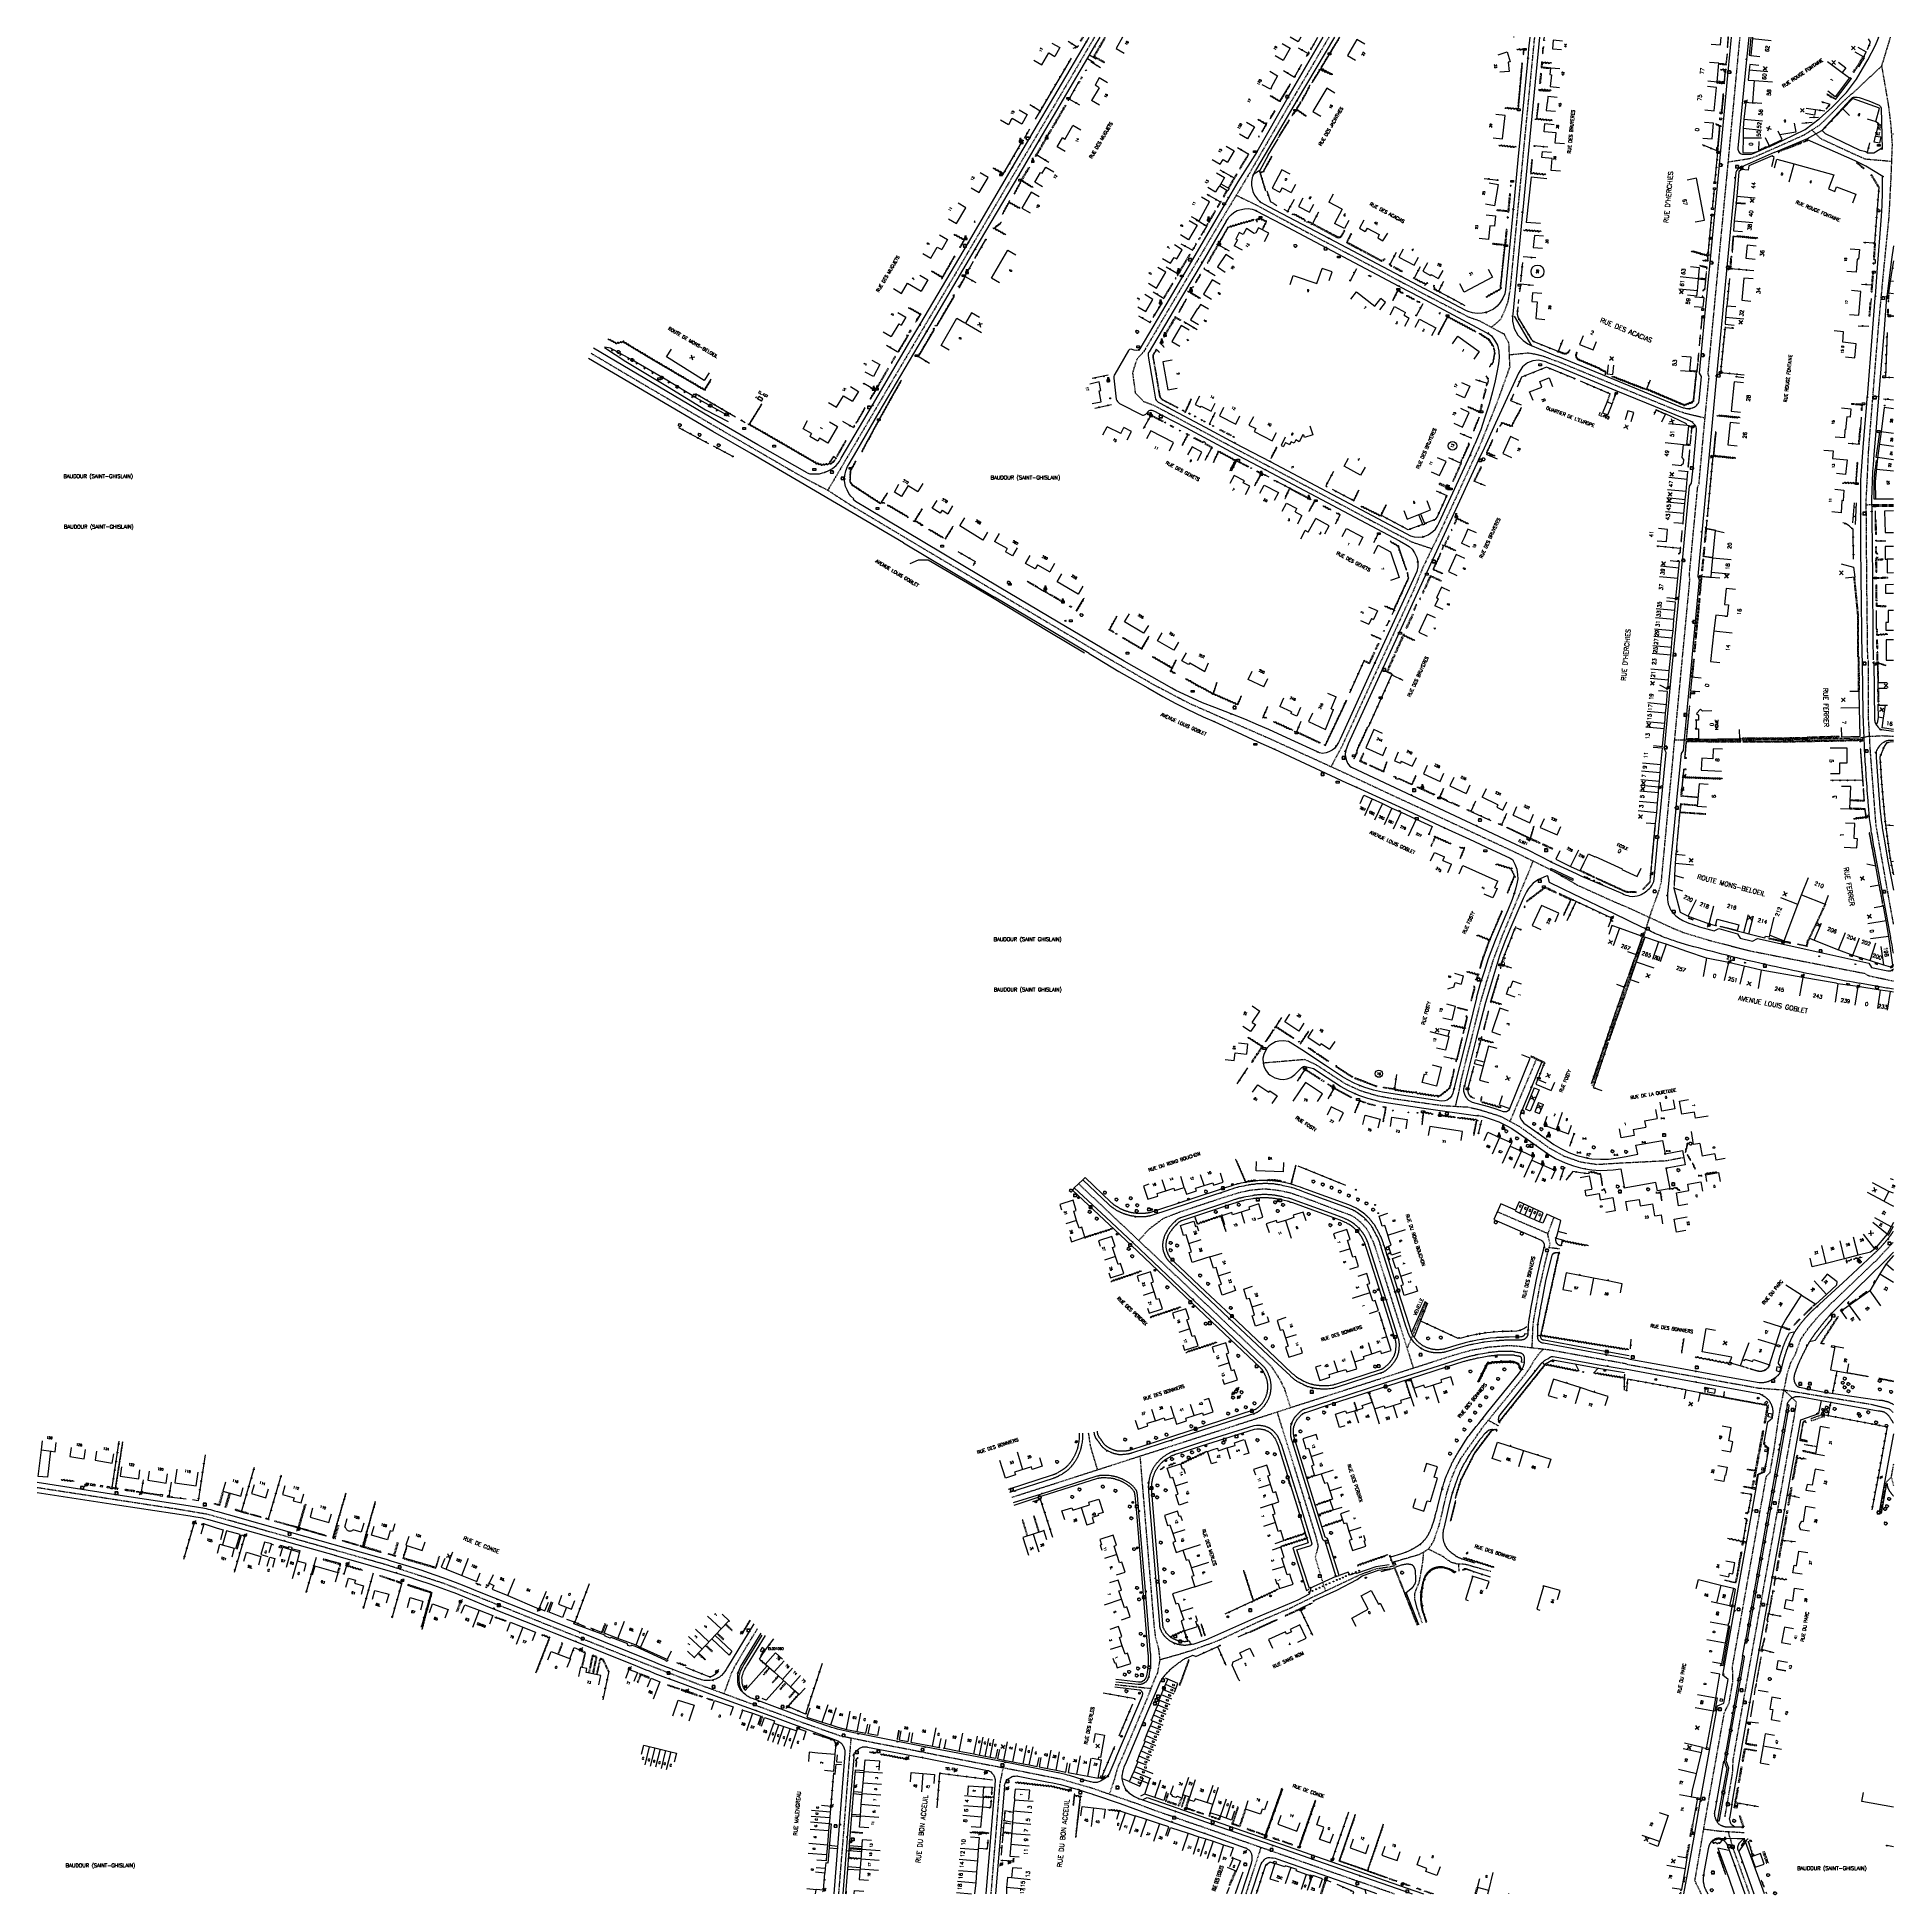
# Model space of a CAD drawing. Header units: millimetres. Extents: x 111000 to 112001, y 129999 to 131000.
import ezdxf
from ezdxf.enums import TextEntityAlignment as Align

# ---------------------------------------------------------------- set-up
doc = ezdxf.new("R2010")
doc.units = ezdxf.units.MM
doc.linetypes.add('DASHED', pattern=[0.75, 0.5, -0.25])
doc.layers.get('0').update_dxf_attribs({"linetype": 'CONTINUOUS'})
for name, color, linetype in [('W0001', 6, 'DASHED'), ('W0008', 7, 'CONTINUOUS'), ('W0017', 7, 'CONTINUOUS'), ('W0100', 7, 'CONTINUOUS'), ('W0105', 7, 'CONTINUOUS'), ('W0112', 1, 'DASHED'), ('W0211', 2, 'CONTINUOUS'), ('W0300', 7, 'CONTINUOUS'), ('W0302', 3, 'CONTINUOUS'), ('W0310', 3, 'CONTINUOUS'), ('W0322', 7, 'CONTINUOUS'), ('W0330', 7, 'CONTINUOUS'), ('W0334', 7, 'CONTINUOUS'), ('W0400', 7, 'CONTINUOUS'), ('W0412', 7, 'CONTINUOUS'), ('W0420', 7, 'CONTINUOUS'), ('W0430', 7, 'CONTINUOUS'), ('W0432', 7, 'CONTINUOUS'), ('W0454', 7, 'CONTINUOUS'), ('W0469', 7, 'CONTINUOUS'), ('W0471', 7, 'CONTINUOUS'), ('W0851', 7, 'CONTINUOUS'), ('W0980', 7, 'CONTINUOUS'), ('W0984', 7, 'CONTINUOUS'), ('W0989', 7, 'CONTINUOUS'), ('W0991', 7, 'CONTINUOUS'), ('W1102', 7, 'CONTINUOUS'), ('W1471', 7, 'CONTINUOUS'), ('W1473', 7, 'CONTINUOUS'), ('W1474', 7, 'CONTINUOUS')]:
    doc.layers.add(name, color=color, linetype=linetype)
doc.styles.get("Standard").update_dxf_attribs({"font": 'romans.shx', "width": 0.85})

# ---------------------------------------------------------------- blocks, each defined once
blk = doc.blocks.new('T1471')
at = {"color": 0, "linetype": 'Continuous', "flags": 128}
blk.add_lwpolyline([(-0.75, -0.5), (-0.75, 0.5), (0.75, 0.5), (0.75, -0.5), (-0.75, -0.5)], dxfattribs=at)
blk = doc.blocks.new('T400')
for p, q in [((-0.15, 0.3), (0.15, 0.3)), ((-0.15, -0.25), (-0.15, 0.3)), ((-0.15, 0.15), (0.15, 0.15)), ((-0.15, 0), (0.15, 0)), ((0.15, 0.3), (0.15, -0.25)), ((-0.15, -0.15), (0.15, -0.15)), ((-0.15, -0.25), (-0.15, -0.3)), ((-0.15, -0.3), (0.15, -0.3)), ((0.15, -0.3), (0.15, -0.25))]:
    blk.add_line(p, q)
blk = doc.blocks.new('t322o')
at = {"color": 0, "linetype": 'Continuous'}
for radius in [0.25, 0.15]:
    blk.add_circle((0, 0), radius, dxfattribs=at)
blk = doc.blocks.new('t310o')
at = {"color": 0, "linetype": 'Continuous'}
for centre, start, end in [((-0.5, 0.4), 216.8699, 323.1304), ((0.5, -0.4), 36.8699, 143.1303)]:
    blk.add_arc(centre, 0.625, start, end, dxfattribs=at)
blk = doc.blocks.new('T471')
for p, q in [((-0.333334, 0.333334), (-0.333334, -0.333334)), ((-0.333334, 0.333334), (0.333334, 0.333334)), ((-0.333334, 0), (0, 0)), ((0.500001, 0.500001), (1.000002, 1.000002)), ((-0.500001, -0.500001), (-1.000002, -1.000002)), ((-0.333334, -0.333334), (0.333334, -0.333334))]:
    blk.add_line(p, q)
blk.add_ellipse((0, 0), major_axis=(0.471405, 0.471405), ratio=1, start_param=5.4977871438, end_param=11.780972451)
blk = doc.blocks.new('T420')
for p, q in [((0.7, 0.7), (-0.8, 0.7)), ((-0.8, 0.7), (-0.8, -0.8)), ((0.7, 0.7), (0.7, -0.8)), ((0.7, -0.8), (-0.8, -0.8))]:
    blk.add_line(p, q)
blk.add_ellipse((0, 0), major_axis=(-0.53, 0.53), ratio=1, start_param=3.926991, end_param=10.210176)
blk = doc.blocks.new('t991o')
at = {"color": 0, "linetype": 'Continuous'}
for p, q in [((-1, 1), (1, -1)), ((-1, -1), (1, 1))]:
    blk.add_line(p, q, dxfattribs=at)
blk = doc.blocks.new('t211o')
at = {"color": 0, "linetype": 'Continuous'}
for p, q in [((-0.3, 0.5), (-0.3, 0)), ((0, 1), (0, 0)), ((0.3, 0.5), (0.3, 0))]:
    blk.add_line(p, q, dxfattribs=at)
blk = doc.blocks.new('t112o')
at = {"color": 0, "linetype": 'Continuous'}
for p, q in [((-0.5, 0.5), (0.5, 0.5)), ((-0.5, -0.5), (-0.5, 0.5)), ((0.5, 0.5), (0.5, -0.5)), ((0.5, -0.5), (-0.5, -0.5))]:
    blk.add_line(p, q, dxfattribs=at)
blk = doc.blocks.new('t330o')
at = {"color": 0, "linetype": 'Continuous'}
for p, q in [((0.25, -0.25), (-0.25, 0.25)), ((-0.25, -0.25), (0.25, 0.25)), ((-0.25, 0.25), (-0.25, -0.25)), ((0.25, 0.25), (-0.25, 0.25)), ((0.25, -0.25), (0.25, 0.25)), ((-0.25, -0.25), (0.25, -0.25)), ((-0.25, -0.25), (-0.25, -0.25))]:
    blk.add_line(p, q, dxfattribs=at)
blk = doc.blocks.new('T851')
for p, q in [((-0.2, -0.1), (0, 0.3)), ((0, 0.3), (0.2, -0.1)), ((-0.2, -0.1), (0.2, -0.1))]:
    blk.add_line(p, q)
for major_axis in [(-0.106, 0.106), (-0.0354, 0.0354), (-0.0236, 0.0236)]:
    blk.add_ellipse((0, 0), major_axis=major_axis, ratio=1, start_param=3.926991, end_param=10.210176)
blk = doc.blocks.new('T300')
for p, q in [((-0.8, 0.5), (-0.9, 0.3)), ((-0.9, 0.3), (-0.9, 0.2)), ((-0.9, 0.2), (-0.7, 0.1)), ((-0.7, 0.6), (-0.8, 0.5)), ((-0.8, -0.1), (-0.7, 0.1)), ((-0.6, 0.7), (-0.7, 0.6)), ((-0.7, 0.1), (-0.7, 0.1)), ((-0.5, 0.7), (-0.6, 0.7)), ((-0.3, 0.6), (-0.5, 0.7)), ((-0.3, 0.6), (-0.2, 0.7)), ((-0.2, 0.6), (-0.3, 0.6)), ((-0.2, 0.7), (-0.1, 0.8)), ((-0.1, 0.8), (0.1, 0.8)), ((0.1, 0.8), (0.2, 0.7)), ((0.2, 0.7), (0.3, 0.6)), ((0.3, 0.6), (0.4, 0.5)), ((0.5, 0.5), (0.3, 0.5)), ((0.4, 0.5), (0.4, 0.5)), ((0.6, 0.4), (0.5, 0.5)), ((0.6, 0.4), (0.7, 0.3)), ((0.7, 0.3), (0.7, 0.2)), ((0.7, 0.2), (0.7, 0.1)), ((0.7, 0.1), (0.7, -0.2)), ((-0.8, -0.2), (-0.8, -0.1)), ((-0.7, -0.3), (-0.8, -0.2)), ((-0.8, -0.2), (-0.8, -0.2)), ((-0.7, -0.4), (-0.7, -0.3)), ((-0.5, -0.5), (-0.7, -0.4)), ((-0.4, -0.5), (-0.5, -0.5)), ((-0.4, -0.5), (-0.3, -0.5)), ((-0.3, -0.5), (-0.3, -0.4)), ((-0.3, -0.6), (-0.3, -0.5)), ((-0.3, -0.5), (-0.3, -0.5)), ((-0.2, -0.7), (-0.3, -0.6)), ((-0.1, -0.8), (-0.2, -0.7)), ((0.1, -0.8), (-0.1, -0.8)), ((0.2, -0.7), (0.1, -0.8)), ((0.3, -0.5), (0.2, -0.5)), ((0.3, -0.6), (0.2, -0.7)), ((0.2, -0.7), (0.2, -0.7)), ((0.5, -0.4), (0.3, -0.5)), ((0.3, -0.5), (0.3, -0.6)), ((0.3, -0.5), (0.3, -0.5)), ((0.6, -0.3), (0.5, -0.4)), ((0.7, -0.2), (0.6, -0.3)), ((0.6, -0.3), (0.6, -0.3))]:
    blk.add_line(p, q)
blk = doc.blocks.new('T432')
at = {"flags": 128}
for points in [[(0.8, 0.8), (-0.8, 0.8)], [(-0.8, 0.8), (-0.8, 0)], [(0.8, 0.8), (-0.8, 0)], [(-0.8, 0), (0.8, 0)], [(-0.4, 2.1), (0.4, 2.1)], [(-0.4, 2.1), (-0.4, 1.3)], [(-0.4, 1.3), (0.4, 1.3)], [(0, 1.7), (0.4, 1.7)], [(0.4, 1.3), (0.4, 1.7)], [(0.8, 0), (0.8, 0.8)]]:
    blk.add_lwpolyline(points, dxfattribs=at)
blk = doc.blocks.new('t105o')
for p, q in [((-0.5, 0), (0.5, 0)), ((0.5, 0), (0.2, 0.1)), ((0.5, 0), (0.2, -0.1))]:
    blk.add_line(p, q)
blk = doc.blocks.new('T430')
at = {"flags": 128}
for points in [[(0.8, 0.8), (-0.8, 0.8)], [(-0.8, 0.8), (-0.8, 0)], [(0.8, 0.8), (-0.8, 0)], [(-0.8, 0), (0.8, 0)], [(-0.4, 2.1), (0.4, 2.1)], [(-0.4, 2.1), (-0.4, 1.3)], [(-0.4, 1.7), (0, 1.7)], [(-0.4, 1.3), (0.4, 1.3)], [(0.8, 0), (0.8, 0.8)]]:
    blk.add_lwpolyline(points, dxfattribs=at)
blk = doc.blocks.new('T454')
for p, q in [((-0.25, 0.25), (0.25, -0.25)), ((-0.25, -0.25), (0.25, 0.25)), ((0.75, 0.75), (0.375, 0.375)), ((-0.375, -0.375), (-0.75, -0.75))]:
    blk.add_line(p, q)
blk.add_ellipse((0, 0), major_axis=(0.354, 0.354), ratio=1, start_param=5.49778714, end_param=11.78097245)
blk = doc.blocks.new('T412')
for p, q in [((-0.3, 1.2), (0.3, 1.2)), ((-0.3, 1.2), (-0.3, 0.6)), ((-0.3, 0.6), (0.3, 0.6)), ((-0.3, 0.3), (0.3, 0.3)), ((-0.3, -0.3), (-0.3, 0.3)), ((0, 0.9), (0.3, 0.9)), ((0.3, 0.9), (0.3, 0.6)), ((0.3, 0.3), (0.3, -0.3)), ((0.3, -0.3), (-0.3, -0.3))]:
    blk.add_line(p, q)
blk.add_ellipse((0, 0), major_axis=(0.212, 0.212), ratio=1, start_param=5.497787, end_param=11.780972)
blk = doc.blocks.new('T1474')
at = {"color": 0, "linetype": 'Continuous', "flags": 128}
for points in [[(-0.8, -0.5), (-0.8, 0.5)], [(-0.8, 0), (0.7, 0)], [(0.7, 0), (0.7, -0.5), (0.7, 0.5)]]:
    blk.add_lwpolyline(points, dxfattribs=at)
blk = doc.blocks.new('T1473')
at = {"color": 0, "linetype": 'Continuous', "const_width": 0.5, "flags": 128}
blk.add_lwpolyline([(-0.25, 0, 1), (0.25, 0, 1)], format="xyb", close=True, dxfattribs=at)
blk = doc.blocks.new('T469')
at = {"color": 0, "linetype": 'Continuous', "flags": 128}
for points in [[(-0.4, 0.4), (0.4, -0.4)], [(-0.4, -0.4), (0.4, 0.4)]]:
    blk.add_lwpolyline(points, dxfattribs=at)
at = {"color": 0, "linetype": 'Continuous'}
blk.add_circle((0, 0), 0.5, dxfattribs=at)

msp = doc.modelspace()

# ---------------------------------------------------------------- linework, layer by layer
at = {"layer": 'W0001'}
for p, q in [((111999.1, 130948), (112000, 130948)), ((111807.4, 130448.9), (111793.4, 130416))]:
    msp.add_line(p, q, dxfattribs=at)
for points in [[(111569.6, 131000), (111556.4, 130977.5), (111538.5, 130947.1), (111522.5, 130920), (111507.6, 130894.6), (111488.1, 130861.4), (111458.8, 130811.8), (111438.8, 130777.8), (111430.1, 130763), (111425.9, 130756)], [(111695.9, 131000), (111686.2, 130983.5), (111673.3, 130961.6), (111662.5, 130943), (111652.1, 130925), (111639.9, 130904.8), (111627.9, 130884.5), (111605.8, 130847), (111596.4, 130831), (111592.4, 130826.5), (111590.1, 130819.2), (111591.6, 130808.4), (111596.1, 130803.8), (111602.1, 130801.5), (111642, 130780.3), (111677, 130761.8), (111710.2, 130744.2), (111733.4, 130731.9), (111740.5, 130728.2), (111751.4, 130724.5)], [(111783.5, 130843.8), (111788.5, 130848.1), (111790.8, 130853.1), (111792.5, 130857.8), (111793.7, 130864.6), (111798.6, 130915.6), (111806.8, 131000)], [(111837.8, 130435.3), (111845.7, 130458.7), (111857.6, 130492.7), (111865.5, 130515.5), (111868.6, 130525.9), (111873.8, 130540.5), (111875, 130545), (111877.4, 130570.5), (111879.7, 130594.9), (111881.6, 130614.5), (111881.7, 130616.2), (111890.4, 130708), (111890.1, 130710.3), (111894.6, 130757.8), (111895.3, 130759.5), (111897.8, 130786.8), (111899.3, 130802.6), (111900.7, 130816.7), (111900.2, 130818.8), (111903.9, 130857.5), (111908, 130900.6), (111910.4, 130925.7), (111912.7, 130950.2), (111917.4, 131000)], [(111986.2, 130665.2), (111985.7, 130707.5), (111985.4, 130750.5), (111986.7, 130777.4), (111989.9, 130818), (111992.3, 130847.3), (111994.9, 130875), (111997.7, 130903), (111998.8, 130924.1), (111999.5, 130942.3), (111998.7, 130953.6), (111997.4, 130963.8), (111993.8, 130984.6), (111998.5, 131000)], [(111993.8, 130984.6), (111978.9, 130970.6), (111973.1, 130965.6), (111967.2, 130959.4), (111960.2, 130952.6), (111951.9, 130947.3), (111943.7, 130943.6), (111934.5, 130939.5)], [(111956.1, 130950), (111961.1, 130945.3), (111971.9, 130940.3), (111984.6, 130934.5), (111999.2, 130933.2)], [(111934.4, 130939.5), (111933.7, 130939.2), (111926.3, 130935.9), (111922.5, 130934.5), (111911, 130932.7)], [(111646, 130914.9), (111656.3, 130909.9), (111680.9, 130896.7), (111717.1, 130877.7), (111746.6, 130862)], [(111746.6, 130862), (111771, 130849.4), (111776.7, 130847.4), (111790.2, 130840.2), (111792.7, 130835.5), (111793.3, 130822.4), (111790.6, 130814.8), (111786.3, 130802.8), (111777.1, 130779.8)], [(111298.4, 130829.8), (111325.2, 130813.9), (111354.7, 130796.6), (111372.7, 130786.1), (111411.9, 130763.4), (111425.9, 130756), (111438.3, 130748), (111471.1, 130728.4), (111530.1, 130693.3), (111573.1, 130667.8), (111601.3, 130651.4), (111620.6, 130641.3), (111636.9, 130634.1), (111663.6, 130622.4), (111688.8, 130610.9), (111705.4, 130603.3), (111731.2, 130591.2), (111763.1, 130576.5), (111796.5, 130560.9), (111815.1, 130551.8), (111829.8, 130543.3)], [(111793, 130829), (111803.2, 130830), (111806.7, 130829.4), (111811.4, 130828.3), (111818.4, 130825.6)], [(111818.5, 130825.7), (111852.4, 130811.7), (111883.1, 130799.1), (111888.7, 130797.3), (111898.6, 130795)], [(111777.1, 130779.8), (111756.4, 130734.8), (111746.5, 130714.3), (111741.9, 130703), (111728.5, 130673.8), (111713.8, 130641.8), (111703.2, 130618.7), (111697.1, 130607.1)], [(111985.4, 130748.2), (111990.2, 130748.3), (112000, 130748.4)], [(111986.4, 130664.7), (111986.4, 130634.1), (111987.5, 130614.7), (111990.5, 130575.7), (111996.4, 130541.9), (111999.6, 130524.2), (112000, 130522.1)], [(111987, 130623.4), (111982.2, 130622.5), (111971.8, 130622.2), (111966, 130622.1), (111954, 130621.8), (111953.4, 130621.7), (111918.8, 130621.4), (111895, 130621.4), (111882.2, 130621.4)], [(111987, 130623.4), (111993.9, 130623.8), (112000, 130623.5)], [(111805.8, 130556.3), (111803.3, 130549.8), (111799.4, 130540.6), (111794.3, 130528.1), (111789.3, 130516.1), (111784.3, 130502.7), (111781.5, 130493.7), (111777.6, 130480.5), (111771.3, 130455.3), (111766.8, 130437), (111765.8, 130431.8), (111763.9, 130424)], [(111829.8, 130543.3), (111850.6, 130533.9), (111856.2, 130531.6), (111882.1, 130519.7), (111887.4, 130517.6), (111900.3, 130513.7), (111915.7, 130509.7), (111922.2, 130508), (111984.3, 130495.8)], [(112000, 130491.5), (111986.9, 130494.3), (111984.3, 130495.8)], [(111887.2, 130396.5), (111877.5, 130394.7), (111853.2, 130393.5), (111840.5, 130392.7), (111831.7, 130394), (111822.6, 130397.2), (111814.9, 130401.5), (111806.8, 130407.3), (111798.5, 130413.3), (111788.3, 130418.7), (111777.4, 130422.1), (111770.8, 130423.6), (111757, 130424.4), (111730.8, 130428.1), (111722.1, 130429.7), (111712.9, 130432.5), (111705, 130436.1), (111689, 130446.5), (111683, 130449.3), (111660.5, 130447.4)]]:
    msp.add_lwpolyline(points, dxfattribs=at)
at = {"layer": 'W0001', "flags": 128}
for points in [[(111561, 130382.5), (111610.9, 130335.4), (111660.4, 130288.6), (111664.8, 130284.1), (111669, 130277.8), (111671.9, 130272.1), (111675.2, 130261.7)], [(111741.5, 130283.1), (111722.2, 130344.2), (111720.3, 130350.2), (111718.3, 130354.3), (111716.4, 130357.9), (111714.5, 130360.2), (111711.7, 130362.8), (111710.5, 130363.8), (111707.6, 130365.4), (111702.9, 130367.2), (111683.1, 130374.7), (111675.2, 130377.4), (111669.2, 130378.7), (111662.1, 130379.5), (111660, 130379.5), (111653.3, 130378.8), (111647.6, 130377.6), (111637.9, 130374.6), (111615.5, 130367.1), (111606.8, 130363.8), (111599.2, 130358.1), (111593.4, 130351.9)], [(111786.6, 130367.4), (111814, 130355.6)], [(111805.4, 130294), (111805.9, 130306), (111806.3, 130309.3), (111808.6, 130321.9), (111809.5, 130326.9), (111813.3, 130343.5), (111815.1, 130350), (111814.5, 130352.3), (111813.8, 130355.1), (111817.1, 130364.3)], [(111820.2, 130347.3), (111814.5, 130348)], [(111896.5, 130000), (111893.1, 130007), (111899.7, 130045.6), (111909, 130097.7), (111911.5, 130102.6), (111913.5, 130114.1), (111913.4, 130122.7), (111923, 130176.8), (111928.9, 130210), (111929.3, 130211.8), (111931.5, 130224.6), (111933.6, 130226.9), (111935.7, 130239), (111938.6, 130258.7), (111942.9, 130280.2), (111944.7, 130285.9), (111947.2, 130290.5), (111950.1, 130298.7), (111954.4, 130304.8), (111959.5, 130310.9), (111965.6, 130317.1), (111973.4, 130324.6), (111981.6, 130332.4), (111991.2, 130341.5), (112000, 130351)], [(111748.4, 130318.6), (111738.1, 130293.9)], [(111856.4, 130285.3), (111815.2, 130292.8), (111796.5, 130295), (111791.8, 130295.1), (111781.7, 130294.3), (111772.3, 130292.6), (111763, 130290), (111716.4, 130275), (111611.8, 130241.3), (111547.2, 130220.5), (111524.7, 130213.3)], [(111604.8, 130126.1), (111614.8, 130128.9), (111622.2, 130131.2), (111636.1, 130136.3), (111658.3, 130146.7), (111674.7, 130153.7), (111686.1, 130159.3), (111709.6, 130170.4), (111712.2, 130171.6), (111713.8, 130172.3), (111721.8, 130175.2), (111728.6, 130176.1), (111731.2, 130176.8), (111730.6, 130178.7), (111736.8, 130180.5), (111744.6, 130182.8), (111749.5, 130185.6), (111752.5, 130190.1), (111753.8, 130194.2), (111755.3, 130198.4), (111759.5, 130216), (111761.7, 130223), (111764.4, 130229.6), (111767.5, 130235.2), (111779.4, 130252.1), (111792.2, 130267.8), (111801.8, 130279.8), (111804.7, 130284.1), (111806.3, 130287.1), (111808.5, 130290), (111809.8, 130291.7), (111811.5, 130293.2)], [(111856.5, 130285.2), (111927.3, 130272.4), (111941.1, 130271.4)], [(111909.3, 130041.4), (111913.4, 130065), (111913.7, 130072.1), (111922.6, 130122.7), (111938.7, 130212.3), (111946.5, 130256.1), (111947.8, 130264.7), (111941.1, 130271.4), (111962.2, 130267.9), (111988.4, 130263.6), (111998, 130261.1), (112000, 130259.1)], [(111668, 130259.4), (111682.2, 130213.8), (111688.5, 130193.4), (111690.1, 130187.3), (111688.5, 130181.1), (111694, 130163.1)], [(111781.8, 130255), (111787.2, 130252.1)], [(111566.3, 130248.3), (111567.3, 130241.3), (111571.2, 130228.2)], [(111594.1, 130235.6), (111601.6, 130145), (111602.4, 130138.3), (111604.1, 130132), (111604.8, 130126.1), (111603.5, 130118.8), (111601.9, 130115.4), (111597.5, 130104.1), (111583.9, 130071.9)], [(111993, 130205.3), (111995.9, 130221.5), (111998.8, 130224.4)], [(112000, 130231.3), (111998.8, 130224.6), (112000, 130219.8)], [(111000, 130218.9), (111002.9, 130218.4), (111070.6, 130208), (111074.8, 130207.4), (111091.3, 130204.6), (111115.6, 130197.8), (111155.7, 130186.5), (111187.8, 130177.4), (111218.3, 130167.5), (111223.3, 130165.6), (111242.5, 130158), (111276.9, 130144.1), (111318.2, 130127.6), (111353.8, 130113.8), (111355.6, 130113.1), (111383.9, 130102.7), (111383.9, 130102.7), (111404.1, 130095.3), (111406.6, 130094.3), (111416.1, 130090.9), (111428.9, 130086.4), (111432.3, 130085.2), (111450.9, 130081.4), (111469.8, 130077.8), (111482.3, 130075.3), (111484.2, 130074.9), (111508.5, 130070.2), (111514.7, 130069), (111529.3, 130066.2), (111529.3, 130066.2), (111547.4, 130062.6), (111549.9, 130062.1), (111551.4, 130061.8), (111557.8, 130060), (111563.2, 130058.4), (111568.1, 130057), (111591.6, 130048.9), (111602.5, 130044.8), (111610.4, 130042.1), (111620.3, 130038.6), (111625, 130037), (111626.5, 130036.5), (111639.6, 130031.9), (111650.5, 130028.1), (111668.3, 130021.9), (111683.5, 130016.6), (111704.7, 130009.2), (111717.7, 130004.7), (111726.6, 130001.6), (111731.2, 130000)], [(111783.2, 130173.5), (111770.1, 130177.2), (111768.2, 130177.5), (111765.4, 130177.5), (111761.9, 130178.4), (111756.9, 130181.9), (111749.5, 130185.6)], [(111746.3, 130145.7), (111743.5, 130153.5), (111742.2, 130158.9), (111742.2, 130161.7), (111743.2, 130164.5), (111744.6, 130167.8), (111745.3, 130171.5), (111746.5, 130178.4), (111747, 130184.2)], [(111766.1, 130173.8), (111765.8, 130177.5)], [(111370.1, 130107.8), (111374.3, 130119.3), (111375.9, 130122.5), (111380.4, 130130.2), (111388.1, 130142.8)], [(111580.8, 130112.7), (111600, 130110.6)], [(111438.4, 130084), (111437.5, 130073), (111435.8, 130051.7), (111434.4, 130033.3), (111432, 130003.7), (111431.7, 130000)], [(111520.4, 130067.9), (111519.7, 130064.9), (111519.5, 130063.4), (111519, 130061.4), (111518.5, 130058.6)], [(111577.7, 130053.6), (111580.6, 130062.2), (111582.2, 130068), (111583.9, 130071.9)], [(111513.9, 130000), (111514, 130000.3), (111518.7, 130058.6)], [(111919.6, 130032.8), (111906.2, 130033.6), (111897.8, 130034.7)], [(111651.3, 130000), (111659.4, 130025)], [(111922.5, 130000), (111913.8, 130024.2), (111911.1, 130033.3)], [(111896.4, 130000.2), (111896.3, 130000)]]:
    msp.add_lwpolyline(points, dxfattribs=at)
at = {"layer": 'W0008'}
for p, q in [((111673.9, 130967.8), (111692.8, 131000)), ((111698.9, 131000), (111678.9, 130966.2)), ((111991.6, 131000), (111992, 130999.5)), ((111569.5, 130986.3), (111565.8, 130988.4)), ((111567, 130990.5), (111570.5, 130988.4)), ((111657.3, 130938.5), (111673.9, 130967.8)), ((111678.9, 130966.2), (111661.6, 130937)), ((111663.2, 130936.5), (111668.5, 130945.2)), ((111661.6, 130937), (111656.4, 130928.2)), ((111640.6, 130900.9), (111641.2, 130901.9)), ((111805.5, 130833.7), (111819.1, 130828.1)), ((111414.8, 130765.3), (111416.3, 130764.8)), ((111466.8, 130727.6), (111515.8, 130698.4)), ((111566.7, 130668), (111571.2, 130665.3)), ((111613.4, 130648.1), (111611.3, 130649.3)), ((111827.3, 130545.8), (111815.5, 130551.3)), ((111775.5, 130482.6), (111778, 130491.8)), ((111722.9, 130426.8), (111725.7, 130426.3)), ((111776.1, 130419.1), (111776.4, 130419.2))]:
    msp.add_line(p, q, dxfattribs=at)
for points in [[(111416.3, 130764.8), (111419.7, 130764.8), (111421.5, 130764.9), (111423.1, 130765.3), (111424.2, 130765.5), (111424.5, 130765.7), (111426.5, 130766.6), (111428.4, 130767.7), (111430.4, 130769.4), (111432.2, 130771.5), (111433.2, 130773.2), (111450.1, 130801.8), (111470.2, 130836.1), (111475.6, 130845.1), (111501.7, 130889.5), (111525.3, 130929.7), (111534.7, 130945.8), (111565.3, 130997.6), (111566.7, 131000)], [(111611.3, 130649.3), (111605.9, 130652.4), (111585.6, 130664), (111550, 130684.9), (111518.3, 130703.7), (111447.5, 130745.9), (111440.8, 130750), (111439.6, 130751), (111439.9, 130751.3), (111438.4, 130752.8), (111437.3, 130754.2), (111436.3, 130756.2), (111435.5, 130758), (111435.1, 130759.9), (111435, 130761.2), (111435, 130762.1), (111435.1, 130763.9), (111435.6, 130766.4), (111436.6, 130768.8), (111437.4, 130770.3), (111441.5, 130777.3), (111453.6, 130798), (111479.3, 130841.5), (111505.4, 130885.9), (111528.8, 130925.5), (111539.9, 130944.4), (111569.7, 130995), (111572.6, 131000)], [(111804.2, 131000), (111803.5, 130993.7), (111803.1, 130988.7), (111797.7, 130933.9), (111795.3, 130908.9), (111795.2, 130907.3), (111791, 130864.1), (111790.6, 130861.8), (111789.7, 130859.5), (111788.2, 130857.1), (111786.5, 130855.2), (111784.5, 130853.6), (111782.3, 130852.4), (111780.6, 130851.7), (111778.5, 130851.3), (111775.8, 130851.2), (111773.2, 130851.5), (111771, 130852.2), (111769.6, 130852.8), (111747.2, 130864.6)], [(111809.4, 131000), (111802.9, 130933.4), (111800.4, 130907.1), (111800.2, 130905.8), (111795, 130850.9), (111794.9, 130849.8), (111794.9, 130847), (111795.8, 130843.1), (111797.7, 130839.5), (111800.5, 130836.6), (111803.1, 130834.8), (111805.3, 130833.8), (111795.9, 130849.8)], [(111933.1, 130941), (111940.6, 130944.5), (111952.4, 130950.3), (111960, 130956), (111967.1, 130962.4), (111974.7, 130970.3), (111980.2, 130977.4), (111983.4, 130982.9), (111986.3, 130987.8), (111990.3, 130995.7), (111991.7, 130998.8), (111992.2, 131000)], [(111935.8, 130937.9), (111953.4, 130945.2), (111961.4, 130949.8), (111977, 130966.7), (111977.3, 130966.9), (111978, 130967.6), (111978.5, 130967.8), (111980.5, 130967.7), (111981.5, 130967.5), (111986.8, 130965.7), (111992.4, 130963.4), (111993.1, 130962.7), (111993.4, 130961.8), (111993.4, 130961.8), (111993.9, 130939.8), (111993.7, 130940.2), (111992.7, 130939.6), (111989.4, 130937.6), (111986.1, 130937.6), (111985.1, 130938.2), (111982.2, 130939), (111963.4, 130948), (111961.9, 130949.6), (111961.4, 130949.8)], [(111983.2, 130665.7), (111982.7, 130709.5), (111982.5, 130725.4), (111982.4, 130742.4), (111982.4, 130743.2), (111982.4, 130756.4), (111982.5, 130761.5), (111982.8, 130766.5), (111984, 130781.3), (111985.7, 130802.5), (111985.9, 130805.6), (111986, 130806.1), (111988.8, 130841), (111990.2, 130859.7), (111990.3, 130860.6), (111991.3, 130873.4), (111993.7, 130903.6), (111994, 130909.4), (111994.2, 130916.8), (111994.2, 130921.6), (111994.1, 130924.6), (111994.3, 130925), (111985.1, 130930.5), (111979.4, 130933.5), (111953.7, 130944.8), (111953.4, 130945.2)], [(111657.3, 130938.5), (111646.8, 130922.1), (111641.8, 130913.5), (111621.8, 130879.4), (111608, 130855.8), (111594.1, 130832.1), (111593.6, 130831.6), (111593.4, 130831.4), (111592.5, 130831.2), (111591, 130831.4), (111589.3, 130831.9), (111588.5, 130831.8), (111588, 130831.3), (111580.5, 130818.6), (111580.2, 130817.9), (111580, 130817.2), (111580.1, 130816.3), (111581.3, 130805.1), (111581.6, 130804.4), (111582, 130803.8), (111583.1, 130802.8), (111595.4, 130796.5), (111596, 130796.4), (111596.5, 130796.6), (111597.3, 130797), (111599.1, 130799), (111599.6, 130799.2), (111600.6, 130799.1), (111602, 130798.5), (111606.3, 130796.3), (111618.8, 130789.7), (111642.9, 130776.9), (111661.7, 130767), (111733.9, 130728.7), (111737.4, 130726.8), (111739.2, 130725.6), (111740.7, 130724.2), (111742.1, 130722.2), (111743.2, 130719.8), (111743.8, 130717.4), (111743.8, 130714.7), (111743.2, 130712.2), (111742.4, 130710.3), (111720.7, 130663), (111701.9, 130621.9), (111701, 130620.1), (111699.8, 130618.2), (111698.9, 130616.9), (111697.7, 130616), (111695.9, 130615), (111694.4, 130614.5), (111692.4, 130614.2), (111690.9, 130614.6), (111689.8, 130615.1), (111675.5, 130621.6), (111663.5, 130627.1), (111658, 130629.5), (111650.6, 130632.6), (111643.3, 130635.5), (111634.5, 130638.9), (111627.8, 130641.4), (111622.5, 130644), (111613.4, 130648.1)], [(111663.2, 130936.5), (111658.7, 130928.3), (111655.5, 130926.3), (111654.6, 130924.4), (111654.2, 130922.1), (111654.2, 130920.2), (111654.9, 130917), (111655.8, 130915), (111657.5, 130912.7), (111658.6, 130911.7), (111658.8, 130911.4), (111659.4, 130911), (111663.3, 130908.9), (111695.9, 130891.7), (111734.6, 130871.3), (111747.2, 130864.6)], [(111655, 130925.3), (111655.5, 130926.3), (111656.4, 130928.2)], [(111641.2, 130901.9), (111642, 130903), (111642, 130903), (111643.2, 130904.4), (111644.7, 130905.6), (111646.5, 130906.6), (111647.9, 130907.1), (111650.5, 130907.6), (111652.5, 130907.7), (111654.6, 130907.4), (111656.2, 130906.8), (111656.8, 130906.5), (111670.5, 130899.3), (111694.6, 130886.6), (111733.6, 130866), (111745, 130860)], [(111640.6, 130900.9), (111627.6, 130878.7), (111612, 130852.4), (111599.1, 130830.6), (111598.8, 130830.1), (111598.6, 130829.6), (111598.6, 130828.5), (111598.7, 130827.1), (111601, 130813.6), (111602.5, 130805), (111602.8, 130804.5), (111603.9, 130803.5), (111605.3, 130802.7), (111608.9, 130800.7), (111629.2, 130789.9), (111645.3, 130781.4), (111664.2, 130771.5), (111737.6, 130732.7), (111739.8, 130731.5), (111741.8, 130730.9), (111744.3, 130730.8), (111746.7, 130730.9), (111749.3, 130731.9), (111751.9, 130733.7), (111753.4, 130735), (111754.5, 130736.8), (111755.4, 130738.6), (111772.1, 130774.8), (111774.6, 130780.8)], [(112000, 130887.7), (111999, 130880.3), (111996.4, 130860.4), (111996.3, 130860), (111994.8, 130840.5), (111992, 130806.4), (111992, 130805.8), (111991.3, 130797), (111990.5, 130787.6), (111989.5, 130775.3), (111989.1, 130769.6), (111988.8, 130766.1), (111988.5, 130760.6), (111988.4, 130756.3), (111988.3, 130750.6), (111988.4, 130744.5), (111988.4, 130740.1), (111988.6, 130725.7), (111988.7, 130708.4), (111989, 130675.8), (111989.2, 130664.6)], [(111745, 130860), (111780.7, 130841), (111781.6, 130840.6), (111783.5, 130839.2), (111785.2, 130836.9), (111786.7, 130834.1), (111787.5, 130830.9), (111787.6, 130827.5), (111787.2, 130824), (111786.4, 130819.5), (111785.4, 130814.9), (111784, 130809), (111782.2, 130802.4), (111780, 130795.4), (111777.7, 130788.6), (111774.6, 130780.8)], [(111466.8, 130727.6), (111411, 130760.3), (111384.7, 130775.7), (111364.1, 130787.7), (111332.3, 130806.3), (111297.1, 130827)], [(111414.8, 130765.3), (111388.3, 130780.5), (111366.9, 130792.8), (111335.2, 130811.5), (111299.7, 130832.6)], [(111817.8, 130823.1), (111814.2, 130824.5), (111812.7, 130825.1), (111808.8, 130826.1), (111805.8, 130825.7), (111802.9, 130824.6), (111800.2, 130822.4), (111798, 130819), (111795.2, 130812.8), (111785.7, 130792.1), (111779.5, 130778.7)], [(111779.5, 130778.7), (111776.7, 130772.7), (111751.8, 130718.5), (111725, 130660.1), (111706.3, 130619.4), (111704.8, 130615.4), (111704.7, 130613.4), (111705.2, 130610.9), (111706, 130609), (111707.1, 130607.4), (111708, 130606.8), (111740.5, 130591.6), (111775.5, 130575.2), (111796.5, 130565.4), (111799.4, 130564), (111803, 130562.3), (111815.7, 130555.9), (111816, 130555.8), (111815.9, 130555.7), (111829.2, 130549.5), (111832, 130548.1)], [(111566.7, 130668), (111546.2, 130680.2), (111515.8, 130698.4)], [(111571.2, 130665.3), (111582.7, 130658.4), (111591.3, 130653.5), (111598.4, 130649.5), (111606.5, 130644.9), (111613.5, 130641.2), (111619.6, 130638.1), (111628.2, 130634), (111634.1, 130631.4), (111646.4, 130625.6), (111657.6, 130620.5), (111666.6, 130616.5), (111683.2, 130608.8), (111696.9, 130602.4), (111705.4, 130598.4), (111710.8, 130596), (111735.9, 130584.5), (111758.1, 130574.2), (111771.6, 130568), (111783.5, 130562.5), (111793.5, 130557.8), (111794.5, 130557.3), (111795, 130556.9), (111795.2, 130556.4), (111796.1, 130554.6), (111797.1, 130551.8), (111797.6, 130548.8), (111797.7, 130546.7), (111797.4, 130544.8), (111796.7, 130541.9), (111795.8, 130538.8), (111794.6, 130535.5), (111792.3, 130529.8), (111788.7, 130521.4), (111785.4, 130513.4), (111781.7, 130503.5), (111779.5, 130496.6), (111778, 130491.8)], [(111827.6, 130538.5), (111821.8, 130541.3), (111814.8, 130544.7), (111813.8, 130548.2), (111813.6, 130548.3), (111812.9, 130548.1), (111810.1, 130546.9), (111808.8, 130546.3), (111806, 130544.4), (111803.4, 130541.5), (111802.3, 130539.6), (111800.6, 130536), (111796.6, 130526.9), (111793.4, 130519.4), (111790.7, 130512.9), (111787.8, 130505.2), (111780.2, 130480.1), (111775.3, 130460.6), (111769.7, 130438.4), (111769, 130435.2), (111768.9, 130434.9), (111768.7, 130434.9), (111768.5, 130433.6), (111768.5, 130432.3), (111768.9, 130430.7), (111769.6, 130429.1), (111771.1, 130427.4), (111773, 130426.4), (111775.1, 130425.8), (111781.9, 130424.1), (111785.8, 130422.8), (111789.8, 130421.3), (111791.5, 130421.3), (111792.5, 130421.8), (111793.2, 130422.5), (111793.4, 130423)], [(111827.3, 130545.8), (111827.7, 130546.5), (111815.9, 130552.1), (111815.4, 130552.1), (111815.2, 130551.9), (111815.2, 130551.6), (111815.5, 130551.3)], [(111775.5, 130482.6), (111769.3, 130457.7), (111766.2, 130445.6), (111763.3, 130433.5), (111762.7, 130431.3), (111762.2, 130429.9), (111761.3, 130428.7), (111759.6, 130427.5), (111758.3, 130427.1), (111756.3, 130427), (111754.3, 130427.3), (111737.3, 130429.7), (111724.8, 130431.7), (111719.9, 130432.8), (111714.7, 130434.5), (111712.6, 130435.3), (111709.9, 130436.5), (111705.8, 130438.5), (111703.2, 130440.1), (111694, 130446.2), (111681.4, 130454.6), (111675, 130458.6), (111674.1, 130459), (111671.4, 130459.5), (111668.9, 130459.3), (111667.1, 130458.8), (111664.4, 130457.3), (111663.5, 130456.5), (111662.6, 130455.6), (111661.7, 130454.1), (111660.8, 130452.1), (111660.4, 130450.1), (111660.5, 130447.4), (111660.9, 130445.7)], [(111660.9, 130445.7), (111661.8, 130443.8), (111663.1, 130441.9), (111664.2, 130440.9), (111666.7, 130439.4), (111669.5, 130438.7), (111671.5, 130438.6), (111673.5, 130438.9), (111675.4, 130439.6), (111677.5, 130441.2), (111680.6, 130444.4), (111681.3, 130445.1), (111682.2, 130445.5), (111682.5, 130445.5)], [(111722.9, 130426.8), (111716.8, 130428.3), (111712.1, 130430), (111710.1, 130430.9), (111706.5, 130432.4), (111702.1, 130434.9), (111695, 130439.4), (111687.7, 130444.3), (111682.5, 130445.5)], [(111810.4, 130447.8), (111805, 130434.5), (111800.3, 130423.2), (111799.2, 130420.4), (111798.8, 130418.9), (111798.9, 130417.9), (111799.6, 130416.6), (111800.9, 130415.1), (111808.7, 130409.6), (111817.1, 130403.6), (111820.8, 130401.4), (111825.2, 130399.3), (111829.4, 130397.7), (111833.3, 130396.7), (111835, 130396.3), (111837.5, 130395.9), (111842.2, 130395.6), (111846.5, 130395.7), (111850.7, 130396.2), (111856.1, 130397.2), (111862.3, 130398.3), (111861.3, 130403.2), (111875.7, 130405.7), (111877, 130398.6), (111886.4, 130400.4), (111887.9, 130392.7), (111878, 130390.9), (111877.5, 130390.8), (111879.6, 130379.8), (111879.3, 130379.7), (111872.9, 130378.6), (111872, 130383.1), (111855, 130380)], [(111725.7, 130426.3), (111747.1, 130423.2), (111776.1, 130419.1)], [(111776.4, 130419.2), (111778.4, 130418.8), (111783.4, 130417.3), (111787.4, 130415.8), (111791.7, 130413.7), (111794.4, 130412.2), (111797.9, 130409.9), (111807.5, 130403.1), (111814.4, 130398.2), (111818, 130396.1), (111823.2, 130393.7), (111827.6, 130392), (111831.4, 130391), (111833.9, 130390.5), (111837.6, 130389.9), (111842.1, 130389.6), (111845.9, 130389.7), (111849.1, 130389.9), (111853.1, 130390.4), (111854.9, 130380.7), (111855, 130380)]]:
    msp.add_lwpolyline(points, dxfattribs=at)
at = {"layer": 'W0008', "flags": 128}
for points in [[(111819.1, 130828.2), (111846.1, 130817.1), (111885.4, 130801, 0.0304), (111887.3, 130800.3, 0.087), (111889.8, 130800, 0.0634), (111892.4, 130800.7), (111892.4, 130800.5, 0.0373), (111894.1, 130801.9, 0.1759), (111895.4, 130804.1), (111896.7, 130817.2), (111895.6, 130819), (111898.5, 130849.6), (111901.3, 130878.6), (111906.3, 130931.2), (111911, 130981.3), (111912.8, 131000)], [(111922.1, 131000), (111920.9, 130988), (111916.3, 130940.2, 0.1762), (111916.8, 130938.2, 0.1755), (111918.5, 130937.1, 0.0601), (111920.9, 130937, 0.1022), (111924.5, 130937.3), (111933.1, 130941.1)], [(111935.8, 130937.9), (111922.9, 130932.2), (111918.4, 130930.2, 0.09), (111916.2, 130928.9, 0.0862), (111915.1, 130927.1), (111910.3, 130876.1), (111908.7, 130859.3), (111908, 130851.1), (111904.8, 130817.6), (111902.4, 130792.5), (111896.8, 130733.3), (111894.6, 130709.7), (111895.4, 130707.8), (111893.3, 130685.3), (111890.4, 130654.1), (111888.9, 130639.4), (111886.7, 130615.8), (111885.6, 130614.2), (111883.2, 130589.3), (111882.8, 130584.5), (111880.5, 130560.7), (111878.4, 130538.6, 0.0638), (111878.5, 130534.2, 0.095), (111880.2, 130529.8, 0.0773), (111882.8, 130526.7, 0.0836), (111889, 130523.2, 0.0263), (111899.5, 130519.7), (111903.4, 130518.6)], [(111832, 130548.1), (111854, 130538.7, 0.0637), (111857.9, 130537.4, 0.1227), (111863.4, 130537.8, 0.0784), (111869.3, 130542.1, 0.1338), (111871.1, 130546.5), (111873.9, 130575.7), (111876.6, 130603.7), (111877.6, 130614.8), (111876.7, 130616.6), (111880.2, 130653.1), (111884.1, 130693.9), (111886.4, 130718.2), (111890.2, 130758.1), (111891.3, 130759.8), (111892.1, 130767.9), (111893.9, 130788, 0.1371), (111893.5, 130790.5, 0.0843), (111892.2, 130792.2), (111891.4, 130792.8, 0.0002), (111890.3, 130793.3, 0.0182), (111888.2, 130794.3), (111850.6, 130809.6), (111817.8, 130823.2)], [(112000, 130506.7, 0.009738), (111999, 130512.5, 0.0012), (111998.4, 130516), (111996.6, 130525.6), (111994.1, 130539.1), (111990, 130561.5, -0.0073), (111988.3, 130571.5, -0.0121), (111987.1, 130580.3, -0.0063), (111986.4, 130588.7, -0.0031), (111985.3, 130603.8, -0.0002), (111984.5, 130615.8), (111984.5, 130617.1, -0.0039), (111983.8, 130634.2, -0.0041), (111983.6, 130646.5), (111983.3, 130665.6)], [(111989.4, 130663.8), (111989.9, 130632.3, 0.1044), (111990.5, 130630.2, 0.1019), (111992.1, 130628, 0.1443), (111993.6, 130627.2), (112000, 130626.2)], [(112000, 130621.2), (111998.1, 130621.2, 0.1398), (111994.8, 130620.2, 0.1092), (111992, 130617.6, 0.1025), (111990.8, 130615.1, 0.0381), (111990.7, 130613.4), (111990.8, 130612.2), (111992.4, 130589.4, 0.0092), (111993, 130581.8, 0.0089), (111993.9, 130575.1, 0.0088), (111995.2, 130567.1), (111997.1, 130556.2), (112000, 130540.5)], [(111981.9, 130490.3, -0.0022), (111967.4, 130493, -0.0039), (111948.8, 130496.7, -0.0064), (111925.1, 130501.9, -0.0051), (111910.2, 130505.5, -0.0027), (111889.9, 130510.8), (111883.4, 130512.8, -0.0143), (111876.2, 130515.3, -0.0178), (111868.8, 130518.6, -0.0007), (111864.9, 130520.5), (111849.4, 130528), (111827.6, 130538.5)], [(111986.8, 130501.2), (111988.2, 130499), (111997, 130497.1, 0.1708), (111999, 130497.4, 0.093435), (112000, 130498.2, 0.1396)], [(112000, 130487.2, 0.002162), (111992.6, 130488.5), (111981.7, 130490.4)], [(111511.2, 130000), (111516.1, 130058.5, 0.1594)], [(111521.1, 130058.7, 0.022061), (111520.9, 130057.9), (111521.1, 130057.9), (111516.3, 130000)]]:
    msp.add_lwpolyline(points, format="xyb", dxfattribs=at)
for points in [[(111903.4, 130518.6), (111906, 130520), (111916, 130517), (111917.4, 130514.8), (111924.2, 130513.1), (111924.2, 130513.1), (111926.8, 130514.5), (111960.9, 130507), (111986.8, 130501.2)], [(111796.4, 130368.2), (111788.5, 130371.6), (111788.5, 130371.6), (111784.7, 130363.2), (111810.3, 130352), (111810.3, 130352), (111810.4, 130351.9), (111810.5, 130351.9), (111810.5, 130351.9), (111810.6, 130351.8), (111810.6, 130351.8), (111810.7, 130351.7), (111810.8, 130351.7), (111810.8, 130351.6), (111810.9, 130351.6), (111810.9, 130351.5), (111811, 130351.4), (111811.1, 130351.4), (111811.1, 130351.3), (111811.2, 130351.2), (111811.2, 130351.2), (111811.3, 130351), (111811.5, 130350.8), (111811.6, 130350.6), (111811.7, 130350.4), (111811.7, 130350.2), (111811.8, 130350.1), (111811.8, 130350), (111811.9, 130349.8), (111811.9, 130349.8), (111811.9, 130349.7), (111811.9, 130349.6), (111811.9, 130349.6), (111811.9, 130349.4), (111811.9, 130349.3), (111811.9, 130349.2), (111811.9, 130349.1), (111811.8, 130348.6), (111809.6, 130339.6), (111807.6, 130330.9), (111804.4, 130313.9), (111804.3, 130313.1), (111804.2, 130312.4), (111804, 130311.6), (111803.9, 130310.9), (111803.8, 130310.4), (111803.8, 130310), (111803.7, 130309.5), (111803.6, 130309), (111803.5, 130308.3), (111803.4, 130307.5), (111803.3, 130306.8), (111803.3, 130306), (111803.2, 130305.8), (111803.2, 130305.6), (111803.2, 130305.3), (111803.2, 130305.1), (111803, 130301.6), (111803, 130301.4), (111803, 130301.3), (111803, 130301.1), (111803, 130301), (111803, 130300.9), (111802.9, 130300.8), (111802.9, 130300.7), (111802.9, 130300.6), (111802.8, 130300.5), (111802.8, 130300.4), (111802.7, 130300.3), (111802.7, 130300.2), (111802.6, 130300.1), (111802.6, 130300), (111802.5, 130299.9), (111802.4, 130299.8), (111802.4, 130299.7), (111802.4, 130299.7), (111802.3, 130299.6), (111802.3, 130299.5), (111802.2, 130299.5), (111802.1, 130299.4), (111802.1, 130299.4), (111802, 130299.3), (111802, 130299.2), (111801.9, 130299.2), (111801.9, 130299.1), (111801.8, 130299.1), (111801.7, 130299), (111801.7, 130299), (111801.6, 130298.9), (111801.5, 130298.9), (111801.4, 130298.8), (111801.3, 130298.8), (111801.2, 130298.7), (111801.1, 130298.6), (111800.9, 130298.6), (111800.8, 130298.5), (111800.7, 130298.5), (111800.6, 130298.4), (111800.5, 130298.4), (111800.4, 130298.3), (111800.3, 130298.3), (111800.2, 130298.3), (111799.9, 130298.3), (111799.7, 130298.2), (111799.4, 130298.2), (111799.1, 130298.2), (111793.1, 130298.1), (111792.5, 130298.1), (111791.8, 130298.1), (111791.2, 130298.1), (111790.5, 130298.1), (111789.9, 130298), (111789.3, 130298), (111788.6, 130298), (111788, 130298), (111787.7, 130298), (111787.5, 130297.9), (111787.3, 130297.9), (111787, 130297.9), (111786.8, 130297.9), (111786.5, 130297.9), (111786.3, 130297.8), (111786.1, 130297.8), (111782.9, 130297.5), (111779.8, 130297.1), (111779.4, 130297.1), (111779.1, 130297), (111778.7, 130296.9), (111778.4, 130296.9), (111776.1, 130296.4), (111773.8, 130296), (111773.3, 130295.9), (111772.8, 130295.8), (111772.3, 130295.7), (111771.9, 130295.6), (111771.2, 130295.4), (111770.6, 130295.3), (111769.9, 130295.1), (111769.2, 130294.9), (111765.3, 130293.8), (111759.6, 130292.1), (111759.2, 130292), (111758.9, 130291.9), (111758.6, 130291.8), (111758.2, 130291.7), (111758, 130291.7), (111757.9, 130291.6), (111757.7, 130291.6), (111757.5, 130291.6), (111757, 130291.5), (111756.4, 130291.4), (111755.9, 130291.4), (111755.3, 130291.3), (111755.1, 130291.3), (111754.9, 130291.3), (111754.7, 130291.3), (111754.5, 130291.3), (111754.3, 130291.3), (111754.1, 130291.3), (111754, 130291.3), (111753.8, 130291.3), (111753.6, 130291.3), (111753.4, 130291.3), (111753.3, 130291.3), (111753.1, 130291.3), (111752.9, 130291.4), (111752.7, 130291.4), (111752.5, 130291.4), (111752.2, 130291.4), (111752, 130291.5), (111751.8, 130291.5), (111751.6, 130291.5), (111751.4, 130291.6), (111751.2, 130291.6), (111751, 130291.7), (111750.8, 130291.7), (111750.6, 130291.7), (111750.4, 130291.8), (111750.2, 130291.8), (111750, 130291.9), (111749.8, 130291.9), (111749.6, 130292), (111749.4, 130292), (111749.3, 130292.1), (111749.1, 130292.1), (111748.9, 130292.2), (111748.7, 130292.3), (111748.6, 130292.3), (111748.4, 130292.4), (111748.1, 130292.5), (111747.8, 130292.6), (111747.6, 130292.7), (111747.3, 130292.8), (111747, 130293), (111746.7, 130293.2), (111746.3, 130293.4), (111746, 130293.6), (111745.8, 130293.7), (111745.5, 130293.8), (111745.3, 130294), (111745.1, 130294.1), (111744.9, 130294.3), (111744.7, 130294.4), (111744.4, 130294.6), (111744.2, 130294.8), (111744, 130294.9), (111743.8, 130295.1), (111743.5, 130295.3), (111743.3, 130295.5), (111743.1, 130295.7), (111742.8, 130296), (111742.6, 130296.2), (111742.4, 130296.4), (111742.2, 130296.6), (111742, 130296.7), (111741.9, 130296.9), (111741.7, 130297.1), (111741.3, 130297.6), (111741, 130298.1), (111740.6, 130298.6), (111740.2, 130299), (111740.1, 130299.2), (111740, 130299.3), (111739.9, 130299.5), (111739.8, 130299.6), (111739.7, 130299.8), (111739.6, 130299.9), (111739.6, 130300.1), (111739.5, 130300.2), (111739.4, 130300.4), (111739.3, 130300.6), (111739.2, 130300.9), (111739.1, 130301.1), (111739, 130301.3), (111738.9, 130301.5), (111738.8, 130301.7), (111738.7, 130302), (111738.4, 130302.9), (111737.4, 130305.8), (111731.8, 130323.8), (111724.1, 130348.1), (111724, 130348.6), (111723.8, 130349.2), (111723.6, 130349.7), (111723.5, 130350.2), (111723.3, 130350.7), (111723.1, 130351.2), (111722.9, 130351.7), (111722.8, 130352.2), (111722.7, 130352.3), (111722.7, 130352.5), (111722.6, 130352.6), (111722.6, 130352.7), (111722.5, 130352.9), (111722.4, 130353), (111722.4, 130353.1), (111722.3, 130353.3), (111722, 130353.9), (111721.7, 130354.4), (111721.4, 130355), (111721.1, 130355.6), (111720.8, 130356.2), (111720.5, 130356.8), (111720.1, 130357.4), (111719.8, 130358), (111719.7, 130358.2), (111719.6, 130358.4), (111719.5, 130358.6), (111719.4, 130358.8), (111719.3, 130358.9), (111719.1, 130359.1), (111719, 130359.3), (111718.9, 130359.5), (111718.7, 130359.8), (111718.5, 130360.1), (111718.2, 130360.4), (111718, 130360.7), (111717.8, 130361), (111717.6, 130361.2), (111717.3, 130361.5), (111717.1, 130361.8), (111716.9, 130362.1), (111716.6, 130362.3), (111716.4, 130362.6), (111716.2, 130362.8), (111715.9, 130363.1), (111715.7, 130363.3), (111715.5, 130363.5), (111715.2, 130363.8), (111715, 130364), (111714.7, 130364.2), (111714.5, 130364.4), (111714.2, 130364.6), (111713.5, 130365.2), (111712.8, 130365.7), (111712, 130366.3), (111711.3, 130366.8), (111711.1, 130367), (111710.9, 130367.1), (111710.7, 130367.2), (111710.5, 130367.3), (111710.4, 130367.4), (111710.2, 130367.5), (111710, 130367.7), (111709.8, 130367.8), (111709.4, 130367.9), (111709.1, 130368.1), (111708.7, 130368.3), (111708.3, 130368.5), (111708, 130368.6), (111707.6, 130368.8), (111707.2, 130368.9), (111706.9, 130369.1), (111704, 130370.2), (111683.2, 130377.8), (111681.3, 130378.5), (111680, 130378.9), (111678.8, 130379.4), (111677.5, 130379.8), (111676.3, 130380.2), (111676.1, 130380.3), (111676, 130380.3), (111675.8, 130380.4), (111675.6, 130380.4), (111674.7, 130380.6), (111673.9, 130380.8), (111673, 130381), (111672.1, 130381.2), (111671.2, 130381.4), (111670.3, 130381.6), (111669.5, 130381.8), (111668.6, 130381.9), (111668.4, 130382), (111668.1, 130382), (111667.9, 130382.1), (111667.7, 130382.1), (111667.4, 130382.1), (111667.2, 130382.2), (111667, 130382.2), (111666.7, 130382.2), (111666.3, 130382.3), (111665.9, 130382.3), (111665.5, 130382.3), (111665.1, 130382.4), (111664.7, 130382.4), (111664.3, 130382.4), (111663.8, 130382.4), (111663.4, 130382.4), (111663, 130382.5), (111662.7, 130382.5), (111662.3, 130382.5), (111661.9, 130382.5), (111661.5, 130382.5), (111661.1, 130382.5), (111660.7, 130382.5), (111660.4, 130382.5), (111659.9, 130382.4), (111659.4, 130382.4), (111658.9, 130382.4), (111658.4, 130382.4), (111657.9, 130382.3), (111657.4, 130382.3), (111656.9, 130382.3), (111656.4, 130382.2), (111656, 130382.2), (111655.6, 130382.1), (111655.2, 130382.1), (111654.8, 130382.1), (111654.4, 130382), (111654, 130382), (111653.6, 130381.9), (111653.2, 130381.9), (111653, 130381.8), (111652.8, 130381.8), (111652.6, 130381.7), (111652.4, 130381.7), (111651.2, 130381.5), (111650, 130381.2), (111648.8, 130381), (111647.6, 130380.7), (111647.3, 130380.7), (111647, 130380.6), (111646.6, 130380.5), (111646.3, 130380.4), (111645, 130380), (111643.7, 130379.6), (111642.3, 130379.2), (111641, 130378.7), (111599.8, 130365.2), (111599.6, 130365.2), (111599.4, 130365.1), (111599.2, 130365), (111599, 130365), (111598.8, 130364.9), (111598.6, 130364.9), (111598.4, 130364.9), (111598.2, 130364.8), (111597.9, 130364.8), (111597.6, 130364.8), (111597.3, 130364.7), (111597, 130364.7), (111596.7, 130364.7), (111596.4, 130364.7), (111596.1, 130364.7), (111595.8, 130364.7), (111594.4, 130364.7), (111593, 130364.7), (111592.8, 130364.7), (111592.5, 130364.7), (111592.1, 130364.7), (111591.7, 130364.8), (111591.2, 130364.8), (111590.8, 130364.9), (111590.6, 130364.9), (111590.4, 130364.9), (111590.2, 130365), (111590, 130365), (111589.8, 130365), (111589.6, 130365.1), (111589.4, 130365.1), (111589.2, 130365.2), (111588.9, 130365.2), (111588.6, 130365.3), (111588.3, 130365.4), (111588, 130365.5), (111587.7, 130365.5), (111587.4, 130365.6), (111587.1, 130365.7), (111586.8, 130365.8), (111586.6, 130365.9), (111586.4, 130365.9), (111586.2, 130366), (111585.9, 130366.1), (111585.7, 130366.2), (111585.5, 130366.3), (111585.3, 130366.3), (111585, 130366.4), (111584.8, 130366.5), (111584.6, 130366.6), (111584.3, 130366.7), (111584.1, 130366.8), (111583.8, 130366.9), (111583.6, 130367), (111583.4, 130367.1), (111583.1, 130367.2), (111582.9, 130367.4), (111582.7, 130367.5), (111582.4, 130367.6), (111582.2, 130367.7), (111581.5, 130368.1), (111580.9, 130368.5), (111580.2, 130369), (111579.6, 130369.4), (111579.4, 130369.5), (111579.2, 130369.6), (111579, 130369.8), (111578.9, 130369.9), (111578.4, 130370.2), (111578, 130370.6), (111577.6, 130371), (111577.3, 130371.3), (111563.3, 130384.6), (111558.7, 130380.3), (111576, 130364.3), (111590.5, 130350.6), (111623.4, 130319.4), (111637.3, 130306.3), (111660.4, 130284.4), (111660.6, 130284.2), (111660.7, 130284.1), (111660.9, 130283.9), (111661, 130283.7), (111661.2, 130283.6), (111661.3, 130283.4), (111661.4, 130283.2), (111661.6, 130283), (111661.7, 130282.8), (111661.8, 130282.6), (111662, 130282.4), (111662.1, 130282.2), (111662.2, 130282), (111662.3, 130281.8), (111662.4, 130281.6), (111662.5, 130281.4), (111662.7, 130281.1), (111662.8, 130280.7), (111663, 130280.4), (111663.1, 130280), (111663.2, 130279.7), (111663.4, 130279.4), (111663.5, 130279), (111663.7, 130278.7), (111663.7, 130278.7), (111663.7, 130278.5), (111663.8, 130278.3), (111663.9, 130278), (111663.9, 130277.8), (111664, 130277.6), (111664.1, 130277.4), (111664.1, 130277.2), (111664.2, 130277), (111664.2, 130277), (111664.3, 130276.7), (111664.3, 130276.3), (111664.4, 130276), (111664.4, 130275.7), (111664.5, 130275.4), (111664.5, 130275), (111664.6, 130274.7), (111664.6, 130274.4), (111664.6, 130274), (111664.6, 130273.6), (111664.6, 130273.2), (111664.6, 130272.8), (111664.6, 130272.5), (111664.6, 130272.1), (111664.6, 130271.7), (111664.5, 130271.3), (111664.5, 130271), (111664.4, 130270.6), (111664.4, 130270.2), (111664.3, 130269.9), (111664.2, 130269.5), (111664.2, 130269.2), (111664.1, 130268.8), (111664, 130268.5), (111663.9, 130268.2), (111663.8, 130267.8), (111663.7, 130267.5), (111663.6, 130267.2), (111663.4, 130266.9), (111663.3, 130266.6), (111663.2, 130266.2), (111663, 130265.9), (111662.9, 130265.6), (111662.7, 130265.3), (111662.5, 130265), (111662.4, 130264.7), (111662.2, 130264.4), (111662, 130264.1), (111661.8, 130263.8), (111661.6, 130263.5), (111661.5, 130263.3), (111661.3, 130263.1), (111661.1, 130262.8), (111661, 130262.6), (111660.8, 130262.4), (111660.6, 130262.2), (111660.4, 130262), (111660.2, 130261.8), (111660, 130261.6), (111659.8, 130261.4), (111659.6, 130261.2), (111659.4, 130261), (111659.3, 130260.8), (111659.1, 130260.7), (111658.9, 130260.5), (111658.7, 130260.3), (111658.5, 130260.2), (111658.3, 130260.1), (111658.1, 130259.9), (111658, 130259.8), (111657.8, 130259.7), (111657.6, 130259.5), (111657.4, 130259.4), (111657.2, 130259.3), (111657.1, 130259.3), (111657.1, 130259.2), (111656.9, 130259.2), (111656.8, 130259.1), (111656.7, 130259), (111656.6, 130259), (111656.4, 130258.9), (111656.3, 130258.9), (111612.7, 130244.8), (111589.6, 130237.3), (111589.4, 130237.3), (111589.2, 130237.2), (111588.9, 130237.1), (111588.7, 130237.1), (111588.4, 130237), (111588.2, 130236.9), (111587.9, 130236.9), (111587.7, 130236.8), (111587.5, 130236.8), (111587.4, 130236.8), (111587.3, 130236.7), (111587.1, 130236.7), (111587, 130236.7), (111586.8, 130236.7), (111586.7, 130236.7), (111586.6, 130236.7), (111586.1, 130236.6), (111585.7, 130236.6), (111585.3, 130236.6), (111584.9, 130236.6), (111584.5, 130236.5), (111584, 130236.5), (111583.6, 130236.5), (111583.2, 130236.5), (111583, 130236.5), (111582.9, 130236.5), (111582.7, 130236.5), (111582.6, 130236.6), (111582.4, 130236.6), (111582.3, 130236.6), (111582.1, 130236.6), (111582, 130236.6), (111581.7, 130236.7), (111581.5, 130236.7), (111581.3, 130236.8), (111581.1, 130236.8), (111580.9, 130236.9), (111580.7, 130236.9), (111580.5, 130237), (111580.2, 130237), (111580, 130237.1), (111579.8, 130237.2), (111579.6, 130237.3), (111579.4, 130237.3), (111579.2, 130237.4), (111579, 130237.5), (111578.7, 130237.6), (111578.5, 130237.7), (111578.2, 130237.8), (111577.8, 130238), (111577.4, 130238.2), (111577.1, 130238.4), (111576.8, 130238.5), (111576.5, 130238.7), (111576.2, 130238.8), (111576, 130239), (111575.8, 130239.1), (111575.6, 130239.3), (111575.4, 130239.4), (111575.2, 130239.5), (111575, 130239.7), (111574.8, 130239.8), (111574.7, 130240), (111574.5, 130240.1), (111574.3, 130240.2), (111574.2, 130240.4), (111574.1, 130240.5), (111574, 130240.6), (111573.8, 130240.7), (111573.7, 130240.9), (111573.6, 130241), (111573.5, 130241.2), (111573.3, 130241.3), (111573.2, 130241.5), (111573, 130241.7), (111572.9, 130241.9), (111572.8, 130242.1), (111572.7, 130242.3), (111572.5, 130242.5), (111572.4, 130242.7), (111572.3, 130242.9), (111572.2, 130243), (111572, 130243.2), (111571.9, 130243.4), (111571.8, 130243.6), (111571.6, 130243.8), (111571.5, 130244), (111571.3, 130244.1), (111571.3, 130244.3), (111571.1, 130244.5), (111571, 130244.6), (111570.9, 130244.7), (111570.8, 130244.8), (111570.7, 130244.9), (111570.7, 130245), (111570.6, 130245.1), (111570.5, 130245.2), (111570.4, 130245.4), (111570.4, 130245.5), (111570.3, 130245.6), (111570.3, 130245.7), (111570.2, 130245.8), (111570.1, 130246), (111570.1, 130246.1), (111570, 130246.2), (111570, 130246.3), (111569.9, 130246.5), (111569.9, 130246.6), (111569.8, 130246.7), (111569.8, 130246.9), (111569.8, 130247), (111569.7, 130247.2), (111569.7, 130247.3), (111569.7, 130247.5), (111569.6, 130247.6), (111569.6, 130247.7), (111569.6, 130247.9), (111569.6, 130248), (111569.5, 130248.2), (111569.5, 130248.3), (111569.5, 130248.5), (111569.5, 130248.6)], [(111802.8, 130301.4), (111801.3, 130301.6), (111801.3, 130301.5), (111801.3, 130301.4), (111801.3, 130301.4), (111801.3, 130301.3), (111801.2, 130301.1), (111801.2, 130301), (111801.1, 130300.9), (111801, 130300.7), (111801, 130300.7), (111800.9, 130300.6), (111800.9, 130300.5), (111800.8, 130300.5), (111800.8, 130300.5), (111800.7, 130300.4), (111800.7, 130300.4), (111800.7, 130300.4), (111800.5, 130300.3), (111800.3, 130300.2), (111800.1, 130300.1), (111799.9, 130300), (111799.7, 130300), (111799.5, 130299.9), (111799.3, 130299.9), (111799.1, 130299.9), (111793.1, 130299.8), (111792.4, 130299.8), (111791.8, 130299.8), (111791.1, 130299.8), (111790.5, 130299.8), (111789.9, 130299.7), (111789.2, 130299.7), (111788.6, 130299.7), (111787.9, 130299.7), (111787.7, 130299.7), (111787.4, 130299.6), (111787.1, 130299.6), (111786.9, 130299.6), (111786.6, 130299.6), (111786.4, 130299.6), (111786.1, 130299.5), (111785.9, 130299.5), (111782.7, 130299.2), (111779.6, 130298.8), (111779.4, 130298.8), (111779.2, 130298.7), (111779, 130298.7), (111778.8, 130298.7), (111778.4, 130298.6), (111778.1, 130298.5), (111775.7, 130298.1), (111773.4, 130297.7), (111773, 130297.6), (111772.5, 130297.5), (111772, 130297.4), (111771.5, 130297.3), (111770.8, 130297.1), (111770.1, 130296.9), (111769.4, 130296.7), (111768.8, 130296.6), (111764.8, 130295.5), (111759.1, 130293.7), (111758.7, 130293.6), (111758.4, 130293.5), (111758.1, 130293.4), (111757.8, 130293.4), (111757.7, 130293.3), (111757.6, 130293.3), (111757.4, 130293.3), (111757.3, 130293.3), (111756.8, 130293.2), (111756.2, 130293.1), (111755.7, 130293.1), (111755.1, 130293), (111755, 130293), (111754.8, 130293), (111754.6, 130293), (111754.5, 130293), (111754.3, 130293), (111754.2, 130293), (111754, 130293), (111753.9, 130293), (111753.7, 130293), (111753.6, 130293), (111753.4, 130293), (111753.3, 130293), (111753.1, 130293.1), (111752.9, 130293.1), (111752.7, 130293.1), (111752.5, 130293.1), (111752.3, 130293.2), (111752.1, 130293.2), (111751.9, 130293.2), (111751.7, 130293.3), (111751.3, 130293.3), (111751, 130293.4), (111750.6, 130293.5), (111750.2, 130293.6), (111749.9, 130293.7), (111749.6, 130293.8), (111749.3, 130293.9), (111749, 130294), (111748.8, 130294.1), (111748.5, 130294.2), (111748.3, 130294.3), (111748.1, 130294.4), (111747.8, 130294.5), (111747.5, 130294.7), (111747.1, 130294.9), (111746.8, 130295), (111746.6, 130295.2), (111746.4, 130295.3), (111746.2, 130295.4), (111746, 130295.5), (111745.9, 130295.7), (111745.7, 130295.8), (111745.5, 130296), (111745.3, 130296.1), (111745.1, 130296.3), (111744.9, 130296.5), (111744.6, 130296.6), (111744.4, 130296.8), (111744.2, 130297), (111744, 130297.2), (111743.8, 130297.4), (111743.6, 130297.6), (111743.5, 130297.7), (111743.3, 130297.9), (111743.2, 130298.1), (111743, 130298.2), (111742.7, 130298.7), (111742.3, 130299.1), (111741.9, 130299.6), (111741.6, 130300.1), (111741.5, 130300.2), (111741.4, 130300.3), (111741.3, 130300.4), (111741.3, 130300.5), (111741.2, 130300.6), (111741.1, 130300.8), (111741.1, 130300.9), (111741, 130301), (111740.9, 130301.2), (111740.8, 130301.4), (111740.7, 130301.6), (111740.6, 130301.8), (111740.5, 130302), (111740.5, 130302.2), (111740.4, 130302.4), (111740.3, 130302.6), (111740, 130303.5), (111739.1, 130306.4), (111733.4, 130324.3), (111725.8, 130348.6), (111725.6, 130349.2), (111725.4, 130349.7), (111725.3, 130350.2), (111725.1, 130350.7), (111724.9, 130351.2), (111724.7, 130351.7), (111724.6, 130352.3), (111724.4, 130352.8), (111724.3, 130352.9), (111724.3, 130353.1), (111724.2, 130353.3), (111724.1, 130353.4), (111724.1, 130353.6), (111724, 130353.7), (111723.9, 130353.9), (111723.8, 130354), (111723.5, 130354.6), (111723.2, 130355.2), (111722.9, 130355.8), (111722.6, 130356.4), (111722.3, 130357), (111722, 130357.6), (111721.6, 130358.2), (111721.3, 130358.8), (111721.2, 130359), (111721.1, 130359.2), (111721, 130359.5), (111720.8, 130359.7), (111720.7, 130359.9), (111720.6, 130360.1), (111720.4, 130360.3), (111720.3, 130360.5), (111720.1, 130360.8), (111719.8, 130361.1), (111719.6, 130361.4), (111719.4, 130361.7), (111719.1, 130362), (111718.9, 130362.3), (111718.6, 130362.6), (111718.4, 130362.9), (111718.2, 130363.2), (111717.9, 130363.5), (111717.7, 130363.7), (111717.4, 130364), (111717.2, 130364.3), (111716.9, 130364.5), (111716.7, 130364.8), (111716.4, 130365), (111716.3, 130365.1), (111716.1, 130365.3), (111716, 130365.4), (111715.8, 130365.5), (111715.7, 130365.6), (111715.6, 130365.7), (111715.4, 130365.9), (111715.3, 130366), (111714.5, 130366.5), (111713.8, 130367.1), (111713, 130367.7), (111712.3, 130368.2), (111712.1, 130368.4), (111711.9, 130368.5), (111711.7, 130368.7), (111711.4, 130368.8), (111711.2, 130368.9), (111711, 130369), (111710.8, 130369.2), (111710.6, 130369.3), (111710.2, 130369.5), (111709.8, 130369.7), (111709.4, 130369.8), (111709, 130370), (111708.7, 130370.2), (111708.3, 130370.4), (111707.9, 130370.5), (111707.5, 130370.7), (111704.6, 130371.8), (111683.8, 130379.4), (111681.9, 130380.1), (111680.6, 130380.6), (111679.4, 130381), (111678.1, 130381.4), (111676.8, 130381.9), (111676.6, 130381.9), (111676.4, 130382), (111676.2, 130382.1), (111676, 130382.1), (111675.1, 130382.3), (111674.2, 130382.5), (111673.4, 130382.7), (111672.5, 130382.9), (111671.6, 130383.1), (111670.7, 130383.3), (111669.8, 130383.4), (111668.9, 130383.6), (111668.7, 130383.7), (111668.4, 130383.7), (111668.2, 130383.8), (111667.9, 130383.8), (111667.7, 130383.8), (111667.4, 130383.9), (111667.2, 130383.9), (111666.9, 130383.9), (111666.5, 130384), (111666, 130384), (111665.6, 130384), (111665.2, 130384.1), (111664.8, 130384.1), (111664.3, 130384.1), (111663.9, 130384.1), (111663.5, 130384.2), (111663.1, 130384.2), (111662.7, 130384.2), (111662.3, 130384.2), (111661.9, 130384.2), (111661.5, 130384.2), (111661.1, 130384.2), (111660.7, 130384.2), (111660.3, 130384.2), (111659.8, 130384.2), (111659.3, 130384.1), (111658.8, 130384.1), (111658.3, 130384.1), (111657.7, 130384), (111657.2, 130384), (111656.7, 130384), (111656.2, 130383.9), (111655.8, 130383.9), (111655.4, 130383.9), (111655, 130383.8), (111654.6, 130383.8), (111654.2, 130383.7), (111653.8, 130383.7), (111653.4, 130383.6), (111653, 130383.6), (111652.7, 130383.5), (111652.5, 130383.5), (111652.3, 130383.4), (111652, 130383.4), (111650.8, 130383.1), (111649.7, 130382.9), (111648.5, 130382.7), (111647.3, 130382.4), (111647.1, 130382.4), (111646.9, 130382.3), (111646.7, 130382.3), (111646.5, 130382.3), (111646.4, 130382.2), (111646.2, 130382.2), (111646, 130382.1), (111645.8, 130382.1), (111644.5, 130381.6), (111643.1, 130381.2), (111641.8, 130380.8), (111640.5, 130380.4), (111599.3, 130366.8), (111599.1, 130366.8), (111598.9, 130366.7), (111598.8, 130366.7), (111598.6, 130366.7), (111598.4, 130366.6), (111598.3, 130366.6), (111598.1, 130366.6), (111597.9, 130366.5), (111597.7, 130366.5), (111597.4, 130366.5), (111597.1, 130366.5), (111596.9, 130366.4), (111596.6, 130366.4), (111596.3, 130366.4), (111596.1, 130366.4), (111595.8, 130366.4), (111594.4, 130366.4), (111593, 130366.4), (111592.8, 130366.4), (111592.7, 130366.4), (111592.3, 130366.4), (111591.9, 130366.5), (111591.4, 130366.5), (111591, 130366.6), (111590.8, 130366.6), (111590.6, 130366.6), (111590.5, 130366.7), (111590.3, 130366.7), (111590.1, 130366.7), (111590, 130366.8), (111589.8, 130366.8), (111589.6, 130366.8), (111589.3, 130366.9), (111589, 130367), (111588.8, 130367), (111588.5, 130367.1), (111588.2, 130367.2), (111587.9, 130367.3), (111587.6, 130367.4), (111587.3, 130367.4), (111587.1, 130367.5), (111586.9, 130367.6), (111586.7, 130367.7), (111586.5, 130367.7), (111586.3, 130367.8), (111586.1, 130367.9), (111585.9, 130367.9), (111585.7, 130368), (111585.4, 130368.1), (111585.2, 130368.2), (111585, 130368.3), (111584.8, 130368.4), (111584.5, 130368.5), (111584.3, 130368.6), (111584.1, 130368.7), (111583.9, 130368.8), (111583.7, 130368.9), (111583.5, 130369), (111583.3, 130369.1), (111583.1, 130369.2), (111582.4, 130369.6), (111581.8, 130370), (111581.1, 130370.4), (111580.5, 130370.8), (111580.3, 130370.9), (111580.2, 130371), (111580.1, 130371.1), (111580, 130371.2), (111579.6, 130371.5), (111579.2, 130371.9), (111578.8, 130372.2), (111578.4, 130372.6), (111564.6, 130385.8), (111563.3, 130384.6)], [(111558.7, 130380.3), (111557.7, 130379), (111574.8, 130363), (111589.3, 130349.3), (111636.1, 130305), (111659.2, 130283.1), (111659.3, 130283), (111659.4, 130282.8), (111659.6, 130282.7), (111659.7, 130282.6), (111659.8, 130282.4), (111659.9, 130282.3), (111660, 130282.2), (111660.1, 130282), (111660.2, 130281.9), (111660.3, 130281.7), (111660.4, 130281.5), (111660.5, 130281.4), (111660.6, 130281.2), (111660.7, 130281), (111660.8, 130280.8), (111660.9, 130280.7), (111661.1, 130280.3), (111661.2, 130280), (111661.3, 130279.7), (111661.5, 130279.4), (111661.6, 130279), (111661.7, 130278.7), (111661.9, 130278.4), (111662, 130278), (111662, 130278), (111662.1, 130277.9), (111662.1, 130277.7), (111662.2, 130277.5), (111662.3, 130277.3), (111662.3, 130277.1), (111662.4, 130276.9), (111662.4, 130276.7), (111662.5, 130276.6), (111662.5, 130276.3), (111662.6, 130276), (111662.6, 130275.7), (111662.7, 130275.4), (111662.7, 130275.1), (111662.8, 130274.8), (111662.8, 130274.5), (111662.8, 130274.3), (111662.8, 130273.9), (111662.8, 130273.6), (111662.9, 130273.2), (111662.8, 130272.9), (111662.8, 130272.5), (111662.8, 130272.2), (111662.8, 130271.8), (111662.8, 130271.5), (111662.7, 130271.2), (111662.7, 130270.9), (111662.6, 130270.5), (111662.6, 130270.2), (111662.5, 130269.9), (111662.4, 130269.6), (111662.4, 130269.3), (111662.3, 130269), (111662.2, 130268.7), (111662.1, 130268.4), (111662, 130268.1), (111661.9, 130267.8), (111661.8, 130267.5), (111661.7, 130267.3), (111661.6, 130267), (111661.4, 130266.7), (111661.3, 130266.4), (111661.1, 130266.1), (111661, 130265.9), (111660.8, 130265.6), (111660.7, 130265.3), (111660.5, 130265), (111660.3, 130264.8), (111660.2, 130264.5), (111660, 130264.3), (111659.9, 130264.1), (111659.7, 130263.9), (111659.6, 130263.7), (111659.4, 130263.5), (111659.3, 130263.3), (111659.1, 130263.2), (111658.9, 130263), (111658.8, 130262.8), (111658.6, 130262.6), (111658.4, 130262.5), (111658.2, 130262.3), (111658.1, 130262.2), (111657.9, 130262), (111657.7, 130261.8), (111657.5, 130261.7), (111657.4, 130261.6), (111657.2, 130261.5), (111657.1, 130261.3), (111656.9, 130261.2), (111656.8, 130261.1), (111656.6, 130261), (111656.5, 130260.9), (111656.3, 130260.8), (111656.2, 130260.8), (111656.1, 130260.7), (111656, 130260.7), (111655.9, 130260.6), (111655.8, 130260.6), (111655.7, 130260.6), (111612.1, 130246.4), (111589.1, 130239), (111588.9, 130239), (111588.7, 130238.9), (111588.4, 130238.8), (111588.2, 130238.8), (111588, 130238.7), (111587.8, 130238.6), (111587.5, 130238.6), (111587.3, 130238.5), (111587.2, 130238.5), (111587.1, 130238.5), (111587, 130238.5), (111586.9, 130238.5), (111586.8, 130238.4), (111586.7, 130238.4), (111586.5, 130238.4), (111586.4, 130238.4), (111586, 130238.4), (111585.6, 130238.4), (111585.2, 130238.3), (111584.8, 130238.3), (111584.4, 130238.3), (111584, 130238.3), (111583.6, 130238.3), (111583.2, 130238.3), (111583.1, 130238.3), (111583, 130238.3), (111582.8, 130238.3), (111582.7, 130238.3), (111582.6, 130238.3), (111582.5, 130238.3), (111582.4, 130238.4), (111582.3, 130238.4), (111582.1, 130238.4), (111581.9, 130238.4), (111581.7, 130238.5), (111581.5, 130238.5), (111581.3, 130238.6), (111581.1, 130238.6), (111580.9, 130238.7), (111580.7, 130238.7), (111580.6, 130238.8), (111580.4, 130238.9), (111580.2, 130238.9), (111580, 130239), (111579.8, 130239.1), (111579.6, 130239.1), (111579.4, 130239.2), (111579.2, 130239.3), (111578.9, 130239.4), (111578.5, 130239.6), (111578.2, 130239.8), (111577.9, 130239.9), (111577.6, 130240.1), (111577.4, 130240.2), (111577.1, 130240.3), (111576.9, 130240.5), (111576.7, 130240.6), (111576.6, 130240.7), (111576.4, 130240.8), (111576.3, 130240.9), (111576.1, 130241.1), (111575.9, 130241.2), (111575.8, 130241.3), (111575.6, 130241.4), (111575.5, 130241.5), (111575.4, 130241.6), (111575.3, 130241.7), (111575.2, 130241.8), (111575.1, 130241.9), (111575, 130242), (111574.9, 130242.2), (111574.8, 130242.3), (111574.7, 130242.4), (111574.6, 130242.6), (111574.5, 130242.7), (111574.3, 130242.9), (111574.2, 130243.1), (111574.1, 130243.2), (111574, 130243.4), (111573.9, 130243.6), (111573.8, 130243.8), (111573.6, 130244), (111573.5, 130244.2), (111573.3, 130244.4), (111573.2, 130244.6), (111573, 130244.9), (111572.9, 130245.1), (111572.7, 130245.3), (111572.6, 130245.4), (111572.4, 130245.6), (111572.4, 130245.7), (111572.3, 130245.8), (111572.2, 130245.8), (111572.2, 130245.9), (111572.1, 130246), (111572.1, 130246.1), (111572, 130246.2), (111572, 130246.2), (111571.9, 130246.3), (111571.9, 130246.4), (111571.8, 130246.5), (111571.8, 130246.6), (111571.7, 130246.7), (111571.7, 130246.8), (111571.7, 130246.9), (111571.6, 130247), (111571.6, 130247), (111571.6, 130247.1), (111571.5, 130247.2), (111571.5, 130247.3), (111571.5, 130247.5), (111571.4, 130247.6), (111571.4, 130247.7), (111571.4, 130247.9), (111571.3, 130248), (111571.3, 130248.1), (111571.3, 130248.3), (111571.3, 130248.4), (111571.3, 130248.5), (111571.2, 130248.7), (111571.2, 130248.8), (111571.2, 130249), (111571.2, 130249.1)], [(111820.7, 130349), (111820.6, 130349.1), (111820.4, 130349.1), (111820.2, 130349.1), (111820.1, 130349.2), (111820, 130349.2), (111819.9, 130349.3), (111819.8, 130349.3), (111819.7, 130349.4), (111819.6, 130349.5), (111819.5, 130349.5), (111819.4, 130349.6), (111819.3, 130349.7), (111819.2, 130349.8), (111819.1, 130349.9), (111819, 130350), (111818.9, 130350.1), (111818.9, 130350.1), (111818.8, 130350.2), (111818.8, 130350.3), (111818.7, 130350.3), (111818.7, 130350.4), (111818.6, 130350.5), (111818.6, 130350.5), (111818.5, 130350.6), (111818.5, 130350.7), (111818.4, 130350.9), (111818.4, 130351), (111818.3, 130351.1), (111818.3, 130351.3), (111818.3, 130351.5), (111818.2, 130351.7), (111818.2, 130351.9), (111818.2, 130352), (111818.2, 130352.1), (111818.2, 130352.3), (111818.2, 130352.4), (111818.2, 130352.5), (111818.2, 130352.7), (111818.2, 130352.8), (111818.3, 130353), (111819.4, 130356.8), (111820.9, 130362.6), (111813.4, 130366.1), (111811.2, 130361.2), (111809.3, 130362)], [(111824.1, 130355.5), (111819.4, 130356.8)], [(111857.3, 130288.1), (111859.1, 130287.8), (111883.1, 130283.5), (111908.5, 130278.8), (111927.7, 130275.3), (111928, 130275.3), (111928.2, 130275.3), (111928.5, 130275.3), (111928.7, 130275.3), (111929, 130275.3), (111929.2, 130275.3), (111929.5, 130275.4), (111929.7, 130275.4), (111930, 130275.4), (111930.2, 130275.4), (111930.5, 130275.5), (111930.7, 130275.5), (111931, 130275.6), (111931.2, 130275.6), (111931.4, 130275.7), (111931.7, 130275.7), (111931.9, 130275.8), (111932.2, 130275.9), (111932.4, 130276), (111932.7, 130276), (111932.9, 130276.1), (111933.1, 130276.2), (111933.4, 130276.3), (111933.6, 130276.4), (111933.9, 130276.5), (111934.1, 130276.6), (111934.3, 130276.8), (111934.5, 130276.9), (111934.8, 130277), (111935, 130277.1), (111935.2, 130277.3), (111935.4, 130277.4), (111935.6, 130277.5), (111935.9, 130277.7), (111936.1, 130277.8), (111936.3, 130277.9), (111936.5, 130278.1), (111936.7, 130278.2), (111936.9, 130278.4), (111937.1, 130278.5), (111937.3, 130278.7), (111937.5, 130278.9), (111937.7, 130279.1), (111937.9, 130279.2), (111938.1, 130279.4), (111938.2, 130279.6), (111938.4, 130279.8), (111938.6, 130280), (111938.7, 130280.2), (111938.8, 130280.4), (111939, 130280.6), (111939.1, 130280.9), (111939.2, 130281.1), (111939.3, 130281.3), (111939.4, 130281.5), (111939.5, 130281.8), (111939.6, 130282), (111939.6, 130282.3), (111939.9, 130283.2), (111939.9, 130283.5), (111940, 130283.7), (111940, 130284), (111940.1, 130284.2), (111940.1, 130284.4), (111940.2, 130284.7), (111940.3, 130284.9), (111940.3, 130285.2), (111940.4, 130285.4), (111940.4, 130285.7), (111940.5, 130285.9), (111940.6, 130286.2), (111940.6, 130286.4), (111940.7, 130286.7), (111940.8, 130286.9), (111940.8, 130287.1), (111940.9, 130287.4), (111941, 130287.6), (111941, 130287.9), (111941.1, 130288.1), (111941.2, 130288.4), (111941.2, 130288.6), (111941.3, 130288.8), (111941.4, 130289.1), (111941.5, 130289.3), (111941.5, 130289.5), (111941.6, 130289.8), (111941.7, 130290), (111941.8, 130290.3), (111941.8, 130290.5), (111941.9, 130290.7), (111942, 130291), (111942.1, 130291.2), (111942.1, 130291.4), (111942.2, 130291.7), (111942.3, 130291.9), (111942.4, 130292.1), (111942.5, 130292.4), (111942.5, 130292.6), (111942.6, 130292.8), (111942.7, 130293.1), (111942.8, 130293.3), (111942.9, 130293.5), (111943, 130293.8), (111943.1, 130294), (111943.1, 130294.2), (111943.2, 130294.5), (111943.3, 130294.7), (111943.4, 130294.9), (111943.5, 130295.2), (111943.6, 130295.4), (111943.7, 130295.6), (111943.8, 130295.9), (111943.8, 130296.1), (111943.9, 130296.3), (111944, 130296.5), (111944.1, 130296.8), (111944.2, 130297), (111944.3, 130297.2), (111944.4, 130297.5), (111944.5, 130297.7), (111944.6, 130297.9), (111944.7, 130298.2), (111944.8, 130298.4), (111944.9, 130298.6), (111945, 130298.8), (111945.1, 130299.1), (111945.2, 130299.3), (111945.3, 130299.5), (111945.4, 130299.7), (111945.5, 130300), (111945.6, 130300.2), (111945.8, 130300.4), (111945.9, 130300.6), (111946, 130300.9), (111946.1, 130301.1), (111946.2, 130301.3), (111946.3, 130301.5), (111946.4, 130301.8), (111946.6, 130302), (111946.7, 130302.2), (111946.8, 130302.4), (111947, 130302.6), (111947.1, 130302.8), (111947.2, 130303), (111947.4, 130303.3), (111947.5, 130303.5), (111947.6, 130303.7), (111947.8, 130303.9), (111947.9, 130304.1), (111948.1, 130304.3), (111948.2, 130304.5), (111948.3, 130304.7), (111948.5, 130304.9), (111948.6, 130305.1), (111948.8, 130305.3), (111948.9, 130305.5), (111949.1, 130305.7), (111949.2, 130305.9), (111949.4, 130306.1), (111949.5, 130306.3), (111949.7, 130306.5), (111949.8, 130306.7), (111950, 130306.9), (111950.1, 130307.1), (111950.3, 130307.3), (111950.4, 130307.5), (111950.6, 130307.7), (111950.7, 130307.9), (111950.9, 130308.1), (111951.1, 130308.3), (111951.2, 130308.5), (111951.4, 130308.7), (111951.5, 130308.9), (111951.7, 130309.1), (111951.9, 130309.2), (111952, 130309.4), (111952.2, 130309.6), (111952.4, 130309.8), (111952.5, 130310), (111952.7, 130310.2), (111952.8, 130310.4), (111953, 130310.5), (111953.2, 130310.7), (111953.3, 130310.9), (111953.5, 130311.1), (111953.7, 130311.3), (111953.8, 130311.4), (111954, 130311.6), (111954.2, 130311.8), (111954.4, 130312), (111954.5, 130312.2), (111954.7, 130312.3), (111954.9, 130312.5), (111955, 130312.7), (111955.2, 130312.9), (111955.4, 130313.1), (111955.5, 130313.2), (111955.7, 130313.4), (111955.9, 130313.6), (111956.1, 130313.8), (111956.2, 130313.9), (111956.4, 130314.1), (111956.6, 130314.3), (111956.8, 130314.5), (111956.9, 130314.6), (111957.1, 130314.8), (111957.3, 130315), (111957.5, 130315.1), (111957.7, 130315.3), (111957.8, 130315.5), (111958, 130315.6), (111958.2, 130315.8), (111972.7, 130329.1), (111988.9, 130344.1), (111989.1, 130344.3), (111989.3, 130344.5), (111989.5, 130344.6), (111989.6, 130344.8), (111989.8, 130345), (111990, 130345.1), (111990.2, 130345.3), (111990.4, 130345.5), (111990.6, 130345.7), (111990.7, 130345.8), (111990.9, 130346), (111991.1, 130346.2), (111991.3, 130346.4), (111991.5, 130346.5), (111991.6, 130346.7), (111991.8, 130346.9), (111992, 130347.1), (111992.2, 130347.3), (111992.4, 130347.4), (111992.5, 130347.6), (111992.7, 130347.8), (111992.9, 130348), (111993.1, 130348.2), (111993.2, 130348.3), (111993.4, 130348.5), (111993.6, 130348.7), (111993.7, 130348.9), (111993.9, 130349.1), (111994.1, 130349.3), (111994.2, 130349.4), (111994.4, 130349.6), (111994.6, 130349.8), (111994.7, 130350), (111994.9, 130350.2), (111995.1, 130350.4), (111995.2, 130350.5), (111995.4, 130350.7), (111995.5, 130350.9), (111995.7, 130351.1), (111995.9, 130351.3), (111996, 130351.5), (111996.2, 130351.7), (111996.3, 130351.9), (111996.5, 130352.1), (111996.7, 130352.2), (111996.8, 130352.4), (111997, 130352.6), (111997.1, 130352.8), (111997.3, 130353), (111997.4, 130353.2), (111997.6, 130353.4), (111997.7, 130353.6), (111997.9, 130353.8), (111998, 130354), (111998.2, 130354.2), (111998.3, 130354.4), (111998.5, 130354.6), (111998.6, 130354.8), (111998.8, 130355), (111998.9, 130355.2), (111999.1, 130355.4), (111999.2, 130355.6), (111999.3, 130355.8), (111999.5, 130356), (111999.6, 130356.2), (111999.8, 130356.5), (111999.9, 130356.7), (112000, 130356.8)], [(111857.3, 130288.1), (111842.4, 130290.8), (111811.6, 130296.5), (111811.3, 130296.5), (111811, 130296.6), (111810.7, 130296.7), (111810.4, 130296.8), (111810.3, 130296.8), (111810.2, 130296.8), (111810.2, 130296.9), (111810.1, 130296.9), (111809.9, 130297.1), (111809.7, 130297.2), (111809.5, 130297.4), (111809.3, 130297.5), (111809.2, 130297.6), (111809.2, 130297.7), (111809.1, 130297.8), (111809.1, 130297.8), (111809, 130297.9), (111808.9, 130298.1), (111808.9, 130298.2), (111808.8, 130298.3), (111808.8, 130298.4), (111808.7, 130298.5), (111808.6, 130298.7), (111808.6, 130298.8), (111808.5, 130298.9), (111808.5, 130299), (111808.4, 130299.1), (111808.4, 130299.3), (111808.4, 130299.3), (111808.4, 130299.3), (111808.4, 130299.4), (111808.4, 130299.4), (111808.3, 130300.5), (111808.4, 130300.7), (111808.4, 130303.3), (111808.4, 130303.6), (111808.4, 130303.9), (111808.4, 130304.1), (111808.4, 130304.4), (111808.4, 130304.6), (111808.4, 130304.9), (111808.4, 130305.2), (111808.4, 130305.4), (111808.5, 130305.6), (111808.5, 130305.8), (111808.5, 130306), (111808.5, 130306.2), (111808.5, 130306.4), (111808.6, 130306.6), (111808.6, 130306.8), (111808.6, 130307), (111808.9, 130308.9), (111809.5, 130312.3), (111809.6, 130313), (111809.7, 130313.8), (111809.8, 130314.6), (111810, 130315.3), (111810.1, 130316.1), (111810.3, 130316.9), (111810.4, 130317.7), (111810.6, 130318.5), (111812.8, 130330.1), (111816.1, 130343.9), (111816.1, 130343.9), (111816.1, 130344), (111816.1, 130344), (111816.1, 130344.1), (111816.2, 130344.1), (111816.2, 130344.1), (111816.2, 130344.2), (111816.2, 130344.2), (111816.3, 130344.3), (111816.3, 130344.3), (111816.4, 130344.4), (111816.4, 130344.4), (111816.5, 130344.5), (111816.5, 130344.5), (111816.6, 130344.6), (111816.6, 130344.6), (111816.8, 130344.8), (111817, 130344.9), (111817.1, 130344.9), (111817.2, 130345), (111817.3, 130345), (111817.3, 130345.1), (111817.4, 130345.1), (111817.5, 130345.1), (111817.7, 130345.2), (111817.8, 130345.2), (111818, 130345.3), (111818.2, 130345.4), (111818.3, 130345.4), (111818.4, 130345.4), (111818.5, 130345.4), (111818.6, 130345.4), (111818.8, 130345.4), (111818.9, 130345.4), (111819, 130345.4), (111819.1, 130345.4), (111819.9, 130345.4)], [(111818.3, 130353.1), (111822.3, 130352)], [(112000, 130345.6), (111999.9, 130345.4), (111999.7, 130345.3), (111999.6, 130345.1), (111999.4, 130344.9), (111999.2, 130344.7), (111999, 130344.5), (111998.9, 130344.3), (111998.7, 130344.2), (111998.5, 130344), (111998.4, 130343.8), (111998.2, 130343.6), (111998, 130343.4), (111997.8, 130343.2), (111997.7, 130343.1), (111997.5, 130342.9), (111997.3, 130342.7), (111997.1, 130342.5), (111997, 130342.3), (111996.8, 130342.1), (111996.6, 130342), (111996.4, 130341.8), (111996.3, 130341.6), (111996.1, 130341.4), (111995.9, 130341.2), (111995.7, 130341), (111995.6, 130340.9), (111995.4, 130340.7), (111995.2, 130340.5), (111995, 130340.3), (111994.9, 130340.1), (111994.7, 130340), (111980.2, 130325.9), (111968.5, 130314.4), (111966.8, 130312.7), (111966.7, 130312.5), (111966.5, 130312.3), (111966.3, 130312.1), (111966.2, 130311.9), (111966, 130311.8), (111965.8, 130311.6), (111965.7, 130311.4), (111965.5, 130311.2), (111965.3, 130311), (111965.2, 130310.8), (111965, 130310.7), (111964.8, 130310.5), (111964.7, 130310.3), (111964.5, 130310.1), (111964.3, 130309.9), (111964.2, 130309.7), (111964, 130309.5), (111963.9, 130309.3), (111963.7, 130309.2), (111963.5, 130309), (111963.4, 130308.8), (111963.2, 130308.6), (111963, 130308.4), (111962.9, 130308.2), (111962.7, 130308), (111962.6, 130307.8), (111962.4, 130307.6), (111962.2, 130307.4), (111962.1, 130307.2), (111961.9, 130307), (111961.8, 130306.8), (111961.6, 130306.6), (111961.5, 130306.4), (111961.3, 130306.2), (111961.1, 130306), (111961, 130305.8), (111960.8, 130305.6), (111960.7, 130305.4), (111960.5, 130305.2), (111960.4, 130305), (111960.2, 130304.8), (111960.1, 130304.6), (111959.9, 130304.4), (111959.7, 130304.2), (111959.6, 130304), (111959.4, 130303.8), (111959.3, 130303.6), (111959.1, 130303.4), (111959, 130303.2), (111958.8, 130303.1), (111958.7, 130302.9), (111958.5, 130302.7), (111958.4, 130302.5), (111958.2, 130302.3), (111958.1, 130302.1), (111957.9, 130301.9), (111957.8, 130301.7), (111957.6, 130301.5), (111957.5, 130301.3), (111957.3, 130301.1), (111957.2, 130300.8), (111957, 130300.6), (111956.9, 130300.4), (111956.7, 130300.2), (111956.6, 130300), (111956.5, 130299.8), (111956.3, 130299.6), (111956.2, 130299.4), (111956, 130299.2), (111955.9, 130299), (111955.7, 130298.8), (111955.6, 130298.6), (111955.5, 130298.4), (111955.3, 130298.2), (111955.2, 130297.9), (111955, 130297.7), (111954.9, 130297.5), (111954.8, 130297.3), (111954.7, 130297.1), (111954.5, 130296.9), (111954.4, 130296.7), (111954.3, 130296.5), (111954.2, 130296.2), (111954.1, 130296), (111953.9, 130295.8), (111953.8, 130295.6), (111953.7, 130295.4), (111953.6, 130295.2), (111953.5, 130295), (111953.4, 130294.7), (111953.2, 130294.5), (111953.1, 130294.3), (111953, 130294.1), (111952.9, 130293.9), (111952.8, 130293.7), (111952.7, 130293.4), (111952.6, 130293.2), (111952.4, 130293), (111952.3, 130292.8), (111952.2, 130292.5), (111952.1, 130292.3), (111952, 130292.1), (111951.9, 130291.9), (111951.8, 130291.7), (111951.7, 130291.4), (111951.5, 130291.2), (111951.4, 130291), (111951.3, 130290.8), (111951.2, 130290.6), (111951.1, 130290.3), (111951, 130290.1), (111950.9, 130289.9), (111950.8, 130289.7), (111950.7, 130289.4), (111950.6, 130289.2), (111950.5, 130289), (111950.4, 130288.8), (111950.3, 130288.5), (111950.2, 130288.3), (111950.1, 130288.1), (111949.9, 130287.9), (111949.8, 130287.6), (111949.7, 130287.4), (111949.6, 130287.2), (111949.5, 130286.9), (111949.4, 130286.7), (111949.3, 130286.5), (111949.2, 130286.3), (111949.1, 130286), (111949, 130285.8), (111948.9, 130285.6), (111948.8, 130285.3), (111948.7, 130285.1), (111948.6, 130284.9), (111948.5, 130284.7), (111948.4, 130284.4), (111948.3, 130284.2), (111948.2, 130284), (111948.2, 130283.7), (111948.1, 130283.5), (111948, 130283.3), (111947.9, 130283), (111947.8, 130282.8), (111947.7, 130282.6), (111947.6, 130282.3), (111947.5, 130282.1), (111947.5, 130281.9), (111947.4, 130281.6), (111947.3, 130281.4), (111947.2, 130281.2), (111947.1, 130280.9), (111947.1, 130280.7), (111947, 130280.5), (111946.9, 130280.2), (111946.8, 130280), (111946.7, 130279.8), (111946.7, 130279.5), (111946.6, 130279.3), (111946.6, 130279), (111946.5, 130278.8), (111946.5, 130278.5), (111946.4, 130278.3), (111946.4, 130278.1), (111946.4, 130277.8), (111946.4, 130277.5), (111946.4, 130277.3), (111946.4, 130277), (111946.5, 130276.8), (111946.5, 130276.5), (111946.6, 130276.3), (111946.6, 130276), (111946.7, 130275.8), (111946.8, 130275.5), (111946.9, 130275.3), (111947, 130275.1), (111947.1, 130274.9), (111947.2, 130274.6), (111947.4, 130274.4), (111947.5, 130274.2), (111947.7, 130274), (111947.8, 130273.8), (111948, 130273.6), (111948.2, 130273.5), (111948.4, 130273.3), (111948.6, 130273.2), (111948.8, 130273.1), (111949, 130273), (111949.3, 130272.9), (111949.5, 130272.8), (111962.9, 130270.2), (111992.3, 130265.9), (111992.6, 130265.9), (111992.8, 130265.9), (111993.1, 130265.9), (111993.4, 130265.8), (111993.6, 130265.8), (111993.9, 130265.8), (111994.1, 130265.7), (111994.4, 130265.7), (111994.6, 130265.6), (111994.9, 130265.6), (111995.1, 130265.5), (111995.3, 130265.5), (111995.6, 130265.4), (111995.8, 130265.3), (111996.1, 130265.3), (111996.3, 130265.2), (111996.6, 130265.1), (111996.8, 130265.1), (111997, 130265), (111997.3, 130264.9), (111997.5, 130264.8), (111997.8, 130264.7), (111998, 130264.6), (111998.2, 130264.5), (111998.5, 130264.4), (111998.7, 130264.3), (111998.9, 130264.2), (111999.1, 130264.1), (111999.4, 130264), (111999.6, 130263.8), (111999.8, 130263.7), (112000, 130263.6)], [(111740.5, 130302.4), (111743.6, 130309.3), (111747.9, 130319.1)], [(111745.2, 130308.6), (111741.8, 130299.8)], [(111954.9, 130297.5), (111958, 130298.2), (111958.1, 130298.4), (111958.3, 130298.6), (111958.4, 130298.8), (111958.6, 130299.1), (111958.7, 130299.3), (111958.9, 130299.5), (111959, 130299.7), (111959.2, 130299.9), (111959.3, 130300.1), (111959.5, 130300.3), (111959.6, 130300.5), (111959.8, 130300.7), (111959.9, 130300.9), (111960.1, 130301.1), (111960.2, 130301.3), (111960.4, 130301.5), (111960.5, 130301.7), (111960.7, 130301.9), (111960.9, 130302.1), (111961, 130302.3), (111961.2, 130302.5), (111961.3, 130302.7), (111961.5, 130302.9), (111961.6, 130303.1), (111961.8, 130303.3), (111961.9, 130303.5), (111962.1, 130303.7), (111962.2, 130303.9), (111962.4, 130304.1), (111962.6, 130304.3), (111962.7, 130304.5), (111962.9, 130304.7), (111963, 130304.9), (111963.2, 130305.1), (111963.4, 130305.3), (111963.5, 130305.5), (111963.7, 130305.7), (111963.8, 130305.9), (111964, 130306.1), (111964.2, 130306.3), (111964.3, 130306.5), (111964.5, 130306.7), (111964.7, 130306.9), (111966.8, 130309.5), (111966.7, 130312.5)], [(111857.6, 130289.8), (111842.7, 130292.5), (111811.9, 130298.1), (111811.7, 130298.2), (111811.4, 130298.2), (111811.2, 130298.3), (111811, 130298.3), (111810.9, 130298.4), (111810.7, 130298.6), (111810.6, 130298.7), (111810.5, 130298.8), (111810.4, 130298.9), (111810.3, 130299), (111810.2, 130299.3), (111810.1, 130299.5), (111810.1, 130299.6), (111810.1, 130299.6), (111810, 130300.5), (111808.4, 130300.5)], [(111939.9, 130283.2), (111938, 130285.7), (111938.1, 130286), (111938.2, 130286.2), (111938.2, 130286.5), (111938.3, 130286.7), (111938.3, 130287), (111938.4, 130287.2), (111938.5, 130287.4), (111938.5, 130287.7), (111938.6, 130287.9), (111938.7, 130288.2), (111938.7, 130288.4), (111938.8, 130288.7), (111938.9, 130288.9), (111938.9, 130289.2), (111939, 130289.4), (111939.1, 130289.6), (111939.1, 130289.9), (111939.2, 130290.1), (111939.3, 130290.4), (111939.4, 130290.6), (111939.4, 130290.9), (111939.5, 130291.1), (111939.6, 130291.3), (111939.7, 130291.6), (111939.7, 130291.8), (111939.8, 130292.1), (111939.9, 130292.3), (111940, 130292.5), (111940.1, 130292.8), (111940.1, 130293), (111940.2, 130293.3), (111940.3, 130293.5), (111940.4, 130293.7), (111940.5, 130294), (111940.5, 130294.2), (111940.6, 130294.5), (111940.7, 130294.7), (111940.8, 130294.9), (111940.9, 130295.2), (111941, 130295.4), (111941.1, 130295.6), (111941.2, 130295.9), (111941.2, 130296.1), (111941.3, 130296.3), (111941.4, 130296.6), (111941.5, 130296.8), (111941.6, 130297), (111941.7, 130297.3), (111941.8, 130297.5), (111941.9, 130297.8), (111942, 130298), (111942.1, 130298.2), (111942.2, 130298.4), (111942.3, 130298.7), (111942.4, 130298.9), (111942.5, 130299.1), (111942.6, 130299.3), (111942.7, 130299.5), (111942.8, 130299.8), (111942.9, 130300), (111943, 130300.2), (111943.1, 130300.4), (111943.3, 130300.6), (111943.4, 130300.8), (111943.5, 130301), (111944.1, 130302.2), (111947.1, 130302.8)], [(111729.2, 130181.4), (111735.2, 130183.3), (111735.7, 130183.5), (111736.2, 130183.6), (111736.7, 130183.8), (111737.2, 130184), (111737.4, 130184), (111737.6, 130184.1), (111737.9, 130184.2), (111738.1, 130184.3), (111738.7, 130184.6), (111739.3, 130184.9), (111740, 130185.2), (111740.6, 130185.6), (111740.8, 130185.7), (111741.1, 130185.8), (111741.4, 130186), (111741.6, 130186.1), (111741.9, 130186.2), (111742.1, 130186.4), (111742.3, 130186.5), (111742.6, 130186.6), (111742.8, 130186.8), (111743, 130186.9), (111743.2, 130187), (111743.5, 130187.2), (111743.7, 130187.3), (111743.9, 130187.5), (111744.1, 130187.6), (111744.4, 130187.8), (111744.6, 130188), (111744.8, 130188.1), (111745, 130188.3), (111745.2, 130188.4), (111745.4, 130188.6), (111745.6, 130188.7), (111745.8, 130188.9), (111746, 130189.1), (111746.2, 130189.2), (111746.4, 130189.4), (111746.6, 130189.6), (111746.8, 130189.8), (111746.9, 130190), (111747.1, 130190.2), (111747.3, 130190.4), (111747.5, 130190.6), (111747.7, 130190.8), (111747.8, 130191), (111748, 130191.2), (111748.1, 130191.4), (111748.3, 130191.7), (111748.5, 130191.9), (111748.6, 130192.1), (111748.8, 130192.3), (111748.9, 130192.6), (111749, 130192.8), (111749.2, 130193), (111749.3, 130193.2), (111749.5, 130193.5), (111749.6, 130193.7), (111749.7, 130193.9), (111749.8, 130194.1), (111749.9, 130194.3), (111750, 130194.6), (111750.1, 130194.8), (111750.2, 130195), (111750.4, 130195.3), (111750.6, 130195.7), (111750.7, 130196), (111750.8, 130196.3), (111751, 130196.7), (111751.1, 130197), (111751.3, 130197.4), (111751.4, 130197.7), (111751.5, 130197.9), (111751.6, 130198.1), (111751.6, 130198.3), (111751.7, 130198.4), (111751.8, 130198.6), (111751.8, 130198.8), (111751.9, 130199), (111751.9, 130199.2), (111752.1, 130199.6), (111753.1, 130203), (111753.2, 130203.7), (111753.4, 130204.3), (111753.6, 130204.9), (111753.7, 130205.5), (111754, 130206.4), (111754.2, 130207.2), (111754.4, 130208), (111754.6, 130208.9), (111756.5, 130216.6), (111756.7, 130217.3), (111756.8, 130217.9), (111757, 130218.6), (111757.2, 130219.2), (111757.4, 130219.8), (111757.6, 130220.4), (111757.8, 130221.1), (111758, 130221.7), (111758.1, 130222.1), (111758.3, 130222.6), (111758.4, 130223), (111758.6, 130223.5), (111758.7, 130223.9), (111758.9, 130224.4), (111759.1, 130224.8), (111759.3, 130225.2), (111759.9, 130226.7), (111760.5, 130228.1), (111761.2, 130229.5), (111761.8, 130230.9), (111761.9, 130231.1), (111761.9, 130231.3), (111762, 130231.5), (111762.1, 130231.6), (111762.4, 130232.3), (111762.8, 130232.9), (111763.1, 130233.6), (111763.5, 130234.2), (111763.9, 130235), (111764.4, 130235.8), (111764.8, 130236.6), (111765.3, 130237.4), (111765.5, 130237.7), (111765.7, 130238), (111765.8, 130238.3), (111766, 130238.6), (111767.3, 130240.5), (111768.5, 130242.4), (111769.7, 130244.3), (111771, 130246.2), (111771.1, 130246.4), (111771.2, 130246.5), (111771.3, 130246.7), (111771.5, 130246.8), (111772.7, 130248.5), (111774, 130250.1), (111775.3, 130251.7), (111776.6, 130253.3), (111781.6, 130259.6), (111798, 130279.9), (111799.8, 130282.3), (111800.4, 130283.5), (111800.5, 130283.7), (111800.6, 130283.9), (111800.7, 130284), (111800.7, 130284.2), (111800.8, 130284.4), (111800.9, 130284.6), (111800.9, 130284.8), (111801, 130284.9), (111801, 130285.1), (111801.1, 130285.2), (111801.1, 130285.4), (111801.1, 130285.5), (111801.2, 130285.7), (111801.2, 130285.8), (111801.2, 130286), (111801.2, 130286.2), (111801.3, 130286.7), (111801.3, 130287.2), (111801.3, 130287.4), (111801.3, 130287.5), (111801.3, 130287.6), (111801.3, 130287.8), (111801.3, 130287.9), (111801.3, 130288), (111801.3, 130288.1), (111801.3, 130288.2), (111801.3, 130288.4), (111801.3, 130288.5), (111801.3, 130288.6), (111801.3, 130288.7), (111801.2, 130288.8), (111801.2, 130288.9), (111801.2, 130289), (111801.2, 130289.1), (111801.1, 130289.3), (111801.1, 130289.4), (111801.1, 130289.5), (111801, 130289.7), (111801, 130289.8), (111800.9, 130290), (111800.8, 130290.1), (111800.8, 130290.2), (111800.7, 130290.3), (111800.6, 130290.4), (111800.6, 130290.4), (111800.5, 130290.5), (111800.5, 130290.5), (111800.4, 130290.6), (111800.4, 130290.6), (111800.3, 130290.7), (111800.2, 130290.7), (111800.2, 130290.7), (111800.1, 130290.8), (111800.1, 130290.8), (111800, 130290.8), (111800, 130290.9), (111799.9, 130290.9), (111799.8, 130290.9), (111799.8, 130291), (111799.7, 130291), (111799.6, 130291), (111799.4, 130291.1), (111799.3, 130291.1), (111799.1, 130291.2), (111798.9, 130291.3), (111798.7, 130291.3), (111798.4, 130291.4), (111798.2, 130291.4), (111797.7, 130291.5), (111797.2, 130291.6), (111796.7, 130291.7), (111796.3, 130291.8), (111796, 130291.9), (111795.7, 130291.9), (111795.5, 130291.9), (111795.2, 130292), (111794.9, 130292), (111794.6, 130292), (111794.3, 130292), (111794, 130292), (111793.6, 130292), (111793.1, 130292.1), (111792.6, 130292.1), (111792.2, 130292.1), (111791.5, 130292.1), (111790.9, 130292.1), (111790.2, 130292.1), (111789.5, 130292), (111788.9, 130292), (111788.3, 130292), (111787.7, 130292), (111787.1, 130292), (111786.5, 130291.9), (111785.8, 130291.9), (111785.2, 130291.8), (111784.5, 130291.8), (111783.9, 130291.7), (111783.3, 130291.6), (111782.7, 130291.6), (111782.1, 130291.5), (111781.9, 130291.5), (111781.7, 130291.4), (111778.9, 130290.9), (111776.2, 130290.4), (111775.7, 130290.3), (111775.1, 130290.2), (111774.6, 130290), (111774, 130289.9), (111773.5, 130289.8), (111772.9, 130289.7), (111772.4, 130289.6), (111771.8, 130289.4), (111771.4, 130289.3), (111770.9, 130289.2), (111770.5, 130289.1), (111770, 130289), (111769.6, 130288.8), (111769.2, 130288.7), (111768.7, 130288.6), (111768.3, 130288.4), (111758.7, 130285.4), (111727, 130275.3), (111697.3, 130265.7), (111682.9, 130261), (111682.7, 130260.9), (111682.5, 130260.8), (111682.3, 130260.8), (111682.1, 130260.7), (111681.9, 130260.6), (111681.7, 130260.5), (111681.5, 130260.4), (111681.3, 130260.2), (111681.1, 130260.1), (111680.9, 130260), (111680.7, 130259.9), (111680.5, 130259.7), (111680.3, 130259.6), (111680.2, 130259.4), (111680, 130259.3), (111679.8, 130259.1), (111679.6, 130258.9), (111679.3, 130258.6), (111679.1, 130258.4), (111678.8, 130258.1), (111678.6, 130257.8), (111678.3, 130257.5), (111678.1, 130257.3), (111677.8, 130257), (111677.7, 130256.9), (111677.6, 130256.8), (111677.5, 130256.7), (111677.4, 130256.5), (111677.4, 130256.4), (111677.3, 130256.3), (111677.2, 130256.2), (111677.1, 130256.1), (111677, 130255.9), (111676.9, 130255.7), (111676.8, 130255.5), (111676.7, 130255.3), (111676.6, 130255.2), (111676.5, 130255), (111676.4, 130254.8), (111676.3, 130254.6), (111676.3, 130254.5), (111676.2, 130254.3), (111676.1, 130254.2), (111676.1, 130254), (111676, 130253.9), (111675.9, 130253.8), (111675.9, 130253.6), (111675.8, 130253.5), (111675.7, 130253.2), (111675.6, 130252.9), (111675.5, 130252.6), (111675.4, 130252.2), (111675.4, 130252), (111675.3, 130251.7), (111675.3, 130251.5), (111675.2, 130251.2), (111675.2, 130251.1), (111675.2, 130250.9), (111675.2, 130250.7), (111675.2, 130250.5), (111675.2, 130249.9), (111675.2, 130249.2), (111675.2, 130248.6), (111675.2, 130247.9), (111675.2, 130247.8), (111675.2, 130247.6), (111675.2, 130247.4), (111675.2, 130247.3), (111675.2, 130247.1), (111675.2, 130246.9), (111675.3, 130246.8), (111675.3, 130246.6), (111675.3, 130246.4), (111675.4, 130246.2), (111675.4, 130246), (111675.4, 130245.8), (111675.5, 130245.6), (111675.5, 130245.4), (111675.6, 130245.2), (111675.6, 130245), (111676.1, 130243.6), (111685.4, 130213.5), (111692.4, 130191), (111692.8, 130190.6), (111693.8, 130190.1), (111699.7, 130170.9), (111685.5, 130164.4), (111678.7, 130185.2), (111686.1, 130187.6), (111686.6, 130187.9), (111686.9, 130188.4), (111686.9, 130188.5), (111680.2, 130210.3), (111670.3, 130242), (111669.7, 130243.3), (111669.6, 130243.6), (111669.5, 130244), (111669.4, 130244.3), (111669.2, 130244.6), (111669.1, 130244.9), (111668.9, 130245.2), (111668.8, 130245.5), (111668.7, 130245.8), (111668.6, 130245.9), (111668.6, 130246), (111668.5, 130246.1), (111668.5, 130246.2), (111668.4, 130246.3), (111668.3, 130246.4), (111668.3, 130246.5), (111668.2, 130246.6), (111668.2, 130246.6), (111668, 130246.9), (111667.8, 130247.2), (111667.5, 130247.5), (111667.3, 130247.7), (111667.1, 130248), (111666.8, 130248.3), (111666.6, 130248.6), (111666.3, 130248.9), (111666.2, 130249), (111666, 130249.2), (111665.9, 130249.3), (111665.8, 130249.4), (111665.6, 130249.6), (111665.5, 130249.7), (111665.3, 130249.8), (111665.1, 130249.9), (111665, 130250), (111664.9, 130250.1), (111664.7, 130250.2), (111664.6, 130250.3), (111664.5, 130250.4), (111664.3, 130250.5), (111664.2, 130250.6), (111664.1, 130250.6), (111663.9, 130250.7), (111663.8, 130250.8), (111663.7, 130250.9), (111663.5, 130250.9), (111663.4, 130251), (111663.2, 130251.1), (111663.1, 130251.1), (111662.9, 130251.2), (111662.9, 130251.2), (111662.8, 130251.3), (111662.7, 130251.3), (111662.5, 130251.4), (111662.4, 130251.4), (111662.2, 130251.5), (111662.1, 130251.5), (111661.9, 130251.6), (111661.8, 130251.6), (111661.6, 130251.7), (111661.5, 130251.7), (111661.3, 130251.8), (111661.2, 130251.8), (111661, 130251.8), (111660.9, 130251.9), (111660.7, 130251.9), (111660.6, 130251.9), (111660.3, 130252), (111660, 130252), (111659.7, 130252.1), (111659.4, 130252.1), (111659.1, 130252.2), (111658.8, 130252.2), (111658.5, 130252.2), (111658.2, 130252.3), (111658.1, 130252.3), (111657.9, 130252.3), (111657.7, 130252.3), (111657.6, 130252.3), (111657.4, 130252.3), (111657.3, 130252.3), (111657.1, 130252.3), (111657, 130252.3), (111656.9, 130252.3), (111655.4, 130252.1), (111626.7, 130243), (111616.5, 130239.7), (111613.2, 130238.6), (111612.9, 130238.5), (111612.5, 130238.4), (111612.2, 130238.3), (111611.9, 130238.1), (111611.6, 130238), (111611.3, 130237.9), (111610.9, 130237.8), (111610.6, 130237.7), (111610.5, 130237.6), (111610.4, 130237.5), (111610.3, 130237.5), (111610.1, 130237.4), (111610, 130237.4), (111609.9, 130237.3), (111609.8, 130237.2), (111609.7, 130237.2), (111609, 130236.8), (111608.3, 130236.4), (111607.7, 130235.9), (111607, 130235.5), (111606.8, 130235.3), (111606.5, 130235.2), (111606.3, 130235), (111606, 130234.8), (111605.9, 130234.6), (111605.7, 130234.5), (111605.5, 130234.3), (111605.3, 130234.2), (111605.2, 130234), (111605, 130233.9), (111604.8, 130233.7), (111604.6, 130233.5), (111604.4, 130233.3), (111604.3, 130233.1), (111604.1, 130232.9), (111603.9, 130232.7), (111603.7, 130232.5), (111603.5, 130232.3), (111603.3, 130232.1), (111603.1, 130231.9), (111602.9, 130231.6), (111602.7, 130231.4), (111602.5, 130231.1), (111602.3, 130230.9), (111602.1, 130230.6), (111602, 130230.3), (111601.8, 130230.1), (111601.6, 130229.8), (111601.4, 130229.5), (111601.3, 130229.3), (111601.1, 130229), (111601, 130228.7), (111600.9, 130228.5), (111600.7, 130228.2), (111600.6, 130227.9), (111600.5, 130227.6), (111600.3, 130227.3), (111600.2, 130227), (111600.1, 130226.7), (111600, 130226.4), (111599.8, 130226), (111599.7, 130225.7), (111599.6, 130225.4), (111599.5, 130225.1), (111599.4, 130224.8), (111599.4, 130224.5), (111599.3, 130224.2), (111599.2, 130223.9), (111599.2, 130223.6), (111599.1, 130223.4), (111599, 130223.1), (111599, 130222.8), (111598.9, 130222.4), (111598.9, 130222), (111598.8, 130221.1), (111598.7, 130220.2), (111598.7, 130220.1), (111598.7, 130220), (111598.7, 130219.8), (111598.6, 130219.7), (111598.6, 130219.5), (111598.6, 130219.4), (111598.6, 130219.2), (111598.6, 130219.1), (111598.6, 130218.8), (111598.7, 130218.5), (111598.7, 130218.2), (111598.7, 130217.9), (111598.7, 130217.6), (111598.7, 130217.3), (111598.7, 130217), (111598.8, 130216.7), (111599.3, 130209.7), (111602.5, 130170.5), (111604.6, 130145.2), (111604.6, 130145), (111604.6, 130144.7), (111604.6, 130144.5), (111604.7, 130144.2), (111604.7, 130144), (111604.8, 130143.7), (111604.8, 130143.5), (111604.9, 130143.2), (111604.9, 130143.1), (111604.9, 130143), (111605, 130142.9), (111605, 130142.7), (111605, 130142.6), (111605.1, 130142.5), (111605.1, 130142.4), (111605.2, 130142.3), (111605.3, 130142), (111605.5, 130141.7), (111605.6, 130141.4), (111605.8, 130141.1), (111605.9, 130140.8), (111606.1, 130140.6), (111606.2, 130140.3), (111606.4, 130140), (111606.5, 130139.9), (111606.6, 130139.7), (111606.7, 130139.5), (111606.8, 130139.4), (111607, 130139.2), (111607.1, 130139.1), (111607.2, 130138.9), (111607.3, 130138.8), (111607.6, 130138.5), (111607.8, 130138.3), (111608, 130138.1), (111608.3, 130137.8), (111608.5, 130137.6), (111608.8, 130137.4), (111609.1, 130137.2), (111609.3, 130136.9), (111609.5, 130136.8), (111609.8, 130136.6), (111610, 130136.4), (111610.2, 130136.3), (111610.5, 130136.1), (111610.7, 130136), (111611, 130135.9), (111611.2, 130135.7), (111611.5, 130135.6), (111611.8, 130135.4), (111612.2, 130135.3), (111612.5, 130135.1), (111612.7, 130135), (111613, 130134.9), (111613.3, 130134.8), (111613.5, 130134.7), (111613.6, 130134.7), (111613.8, 130134.6), (111613.9, 130134.6), (111614, 130134.6), (111614.1, 130134.5), (111614.2, 130134.5), (111614.4, 130134.5), (111614.5, 130134.5), (111614.8, 130134.4), (111615.2, 130134.3), (111615.5, 130134.3), (111615.8, 130134.2), (111616.2, 130134.1), (111616.5, 130134.1), (111616.9, 130134), (111617.2, 130134), (111617.4, 130134), (111617.6, 130133.9), (111617.8, 130133.9), (111618, 130133.9), (111618.2, 130133.9), (111618.4, 130133.9), (111618.6, 130133.9), (111618.8, 130133.9), (111619.1, 130134), (111619.4, 130134), (111619.7, 130134.1), (111620, 130134.1), (111620.4, 130134.2), (111620.7, 130134.2), (111621, 130134.3), (111621.3, 130134.4), (111620.9, 130136.1)], [(111699.7, 130170.9), (111701.4, 130171.5), (111695.2, 130191.3), (111693.9, 130192), (111687.1, 130214), (111677.7, 130244.1), (111677.3, 130245.5), (111677.3, 130245.7), (111677.2, 130245.8), (111677.2, 130246), (111677.1, 130246.2), (111677.1, 130246.4), (111677.1, 130246.5), (111677, 130246.7), (111677, 130246.9), (111677, 130247), (111677, 130247.1), (111677, 130247.3), (111676.9, 130247.4), (111676.9, 130247.5), (111676.9, 130247.7), (111676.9, 130247.8), (111676.9, 130248), (111676.9, 130248.6), (111676.9, 130249.2), (111676.9, 130249.9), (111676.9, 130250.5), (111676.9, 130250.6), (111676.9, 130250.7), (111676.9, 130250.9), (111677, 130251), (111677, 130251.2), (111677, 130251.4), (111677.1, 130251.6), (111677.1, 130251.8), (111677.2, 130252.1), (111677.3, 130252.3), (111677.4, 130252.6), (111677.5, 130252.9), (111677.6, 130253.1), (111677.7, 130253.4), (111677.8, 130253.6), (111677.9, 130253.8), (111678.1, 130254.2), (111678.2, 130254.5), (111678.4, 130254.8), (111678.6, 130255.2), (111678.7, 130255.3), (111678.7, 130255.3), (111678.8, 130255.4), (111678.8, 130255.5), (111678.9, 130255.6), (111679, 130255.7), (111679, 130255.8), (111679.1, 130255.8), (111679.3, 130256.1), (111679.6, 130256.4), (111679.8, 130256.6), (111680.1, 130256.9), (111680.3, 130257.1), (111680.6, 130257.4), (111680.8, 130257.7), (111681.1, 130257.9), (111681.2, 130258), (111681.3, 130258.1), (111681.5, 130258.2), (111681.6, 130258.4), (111681.7, 130258.5), (111681.9, 130258.6), (111682, 130258.7), (111682.2, 130258.7), (111682.3, 130258.8), (111682.5, 130258.9), (111682.6, 130259), (111682.8, 130259.1), (111683, 130259.2), (111683.1, 130259.2), (111683.3, 130259.3), (111683.5, 130259.3), (111697.8, 130264), (111727.6, 130273.6), (111759.2, 130283.8), (111768.8, 130286.8), (111769.2, 130286.9), (111769.7, 130287), (111770.1, 130287.2), (111770.5, 130287.3), (111770.9, 130287.4), (111771.4, 130287.5), (111771.8, 130287.6), (111772.2, 130287.7), (111772.8, 130287.8), (111773.3, 130288), (111773.8, 130288.1), (111774.4, 130288.2), (111774.9, 130288.3), (111775.5, 130288.4), (111776, 130288.6), (111776.5, 130288.7), (111779.3, 130289.2), (111782, 130289.7), (111782.2, 130289.7), (111782.4, 130289.7), (111783, 130289.8), (111783.5, 130289.9), (111784.1, 130290), (111784.7, 130290), (111785.3, 130290.1), (111786, 130290.1), (111786.6, 130290.2), (111787.2, 130290.2), (111787.8, 130290.2), (111788.4, 130290.3), (111789, 130290.3), (111789.6, 130290.3), (111790.2, 130290.3), (111790.9, 130290.3), (111791.5, 130290.3), (111792.2, 130290.3), (111792.6, 130290.3), (111793.1, 130290.3), (111793.5, 130290.3), (111794, 130290.3), (111794.2, 130290.3), (111794.5, 130290.3), (111794.8, 130290.2), (111795.1, 130290.2), (111795.3, 130290.2), (111795.5, 130290.2), (111795.7, 130290.1), (111795.9, 130290.1), (111796.4, 130290), (111796.9, 130289.9), (111797.4, 130289.8), (111797.8, 130289.7), (111798, 130289.7), (111798.2, 130289.6), (111798.4, 130289.6), (111798.6, 130289.5), (111798.7, 130289.5), (111798.9, 130289.4), (111799, 130289.4), (111799.1, 130289.3), (111799.1, 130289.3), (111799.2, 130289.3), (111799.2, 130289.3), (111799.2, 130289.3), (111799.3, 130289.2), (111799.3, 130289.2), (111799.3, 130289.2), (111799.3, 130289.2), (111799.4, 130289.1), (111799.4, 130289), (111799.4, 130289), (111799.4, 130288.9), (111799.5, 130288.7), (111799.5, 130288.6), (111799.5, 130288.4), (111799.6, 130288.2), (111799.6, 130288.1), (111799.6, 130287.9), (111799.6, 130287.7), (111799.6, 130287.6), (111799.6, 130287.5), (111799.6, 130287.4), (111799.6, 130287.1), (111799.5, 130286.9), (111799.5, 130286.6), (111799.5, 130286.4)], [(111787.7, 130254.3), (111787.7, 130254.4), (111787.6, 130254.5), (111787.6, 130254.6), (111787.5, 130254.7), (111787.5, 130254.8), (111787.4, 130254.9), (111787.4, 130255), (111787.4, 130255.1), (111787.4, 130255.2), (111787.3, 130255.3), (111787.3, 130255.4), (111787.3, 130255.4), (111787.3, 130255.5), (111787.3, 130255.6), (111787.3, 130255.7), (111787.3, 130255.8), (111787.4, 130255.9), (111787.4, 130256.1), (111787.4, 130256.3), (111787.5, 130256.5), (111787.5, 130256.6), (111787.5, 130256.8), (111787.6, 130256.9), (111787.6, 130257.1), (111787.7, 130257.2), (111787.7, 130257.3), (111787.8, 130257.4), (111787.8, 130257.5), (111787.9, 130257.6), (111787.9, 130257.7), (111788, 130257.8), (111788.1, 130257.9), (111806.8, 130281.2), (111810.2, 130285.4), (111810.3, 130285.5), (111810.4, 130285.7), (111810.6, 130285.8), (111810.7, 130286), (111810.9, 130286.2), (111811, 130286.3), (111811.2, 130286.4), (111811.4, 130286.6), (111811.5, 130286.7), (111811.7, 130286.9), (111811.9, 130287), (111812.1, 130287.2), (111812.3, 130287.3), (111812.5, 130287.4), (111812.7, 130287.6), (111812.9, 130287.7), (111813.8, 130288.2), (111814.7, 130288.8), (111814.9, 130288.9), (111815.1, 130289), (111815.3, 130289.1), (111815.5, 130289.2), (111815.8, 130289.3), (111816, 130289.3), (111816.1, 130289.4), (111816.2, 130289.4), (111816.3, 130289.4), (111816.3, 130289.4), (111816.4, 130289.4), (111816.5, 130289.4), (111816.6, 130289.4), (111816.7, 130289.4), (111841.5, 130284.9), (111855.5, 130282.5)], [(111801.2, 130286.2), (111799.5, 130286.4)], [(111811, 130286.2), (111812.1, 130284.8), (111812.2, 130284.9), (111812.3, 130285), (111812.4, 130285.1), (111812.5, 130285.2), (111812.6, 130285.3), (111812.7, 130285.3), (111812.8, 130285.4), (111812.9, 130285.5), (111813, 130285.6), (111813.1, 130285.7), (111813.2, 130285.7), (111813.4, 130285.8), (111813.5, 130285.9), (111813.6, 130286), (111813.7, 130286), (111813.8, 130286.1), (111814.7, 130286.7), (111815.7, 130287.2), (111815.8, 130287.3), (111815.9, 130287.3), (111816.1, 130287.4), (111816.3, 130287.5), (111816.5, 130287.6), (111841.2, 130283.1), (111855.2, 130280.7)], [(111830.5, 130281.8), (111828.7, 130285.5)], [(111838.5, 130280.4), (111841.1, 130283.2)], [(111887.2, 130000), (111889.1, 130010.5), (111892.6, 130030.4), (111896.3, 130051.5), (111900.6, 130075.2), (111905.2, 130101.3), (111908.7, 130102.7), (111911, 130115.4), (111908.1, 130117.7), (111914.4, 130153.1), (111921, 130190), (111926.2, 130219.3), (111927.4, 130225.8), (111930.8, 130227.2), (111933, 130239.8), (111930.3, 130242.1), (111932.4, 130254.2), (111934.8, 130256.3), (111935.1, 130258.3), (111935.1, 130258.6), (111935.2, 130258.8), (111935.2, 130259), (111935.2, 130259.3), (111935.2, 130259.5), (111935.2, 130259.8), (111935.2, 130260), (111935.2, 130260.3), (111935.1, 130260.5), (111935.1, 130260.8), (111935.1, 130261), (111935, 130261.3), (111935, 130261.5), (111934.9, 130261.7), (111934.9, 130262), (111934.8, 130262.2), (111934.7, 130262.5), (111934.6, 130262.7), (111934.5, 130262.9), (111934.5, 130263.1), (111934.4, 130263.4), (111934.3, 130263.6), (111934.2, 130263.9), (111934, 130264.1), (111933.9, 130264.3), (111933.8, 130264.6), (111933.7, 130264.8), (111933.5, 130265), (111933.4, 130265.2), (111933.2, 130265.4), (111933.1, 130265.6), (111932.9, 130265.8), (111932.7, 130266), (111932.6, 130266.1), (111932.4, 130266.3), (111932.2, 130266.5), (111932, 130266.6), (111931.8, 130266.8), (111931.7, 130266.9), (111931.5, 130267.1), (111931.3, 130267.2), (111931.1, 130267.4), (111930.9, 130267.5), (111930.7, 130267.7), (111930.5, 130267.8), (111930.3, 130267.9), (111930.1, 130268.1), (111929.9, 130268.2), (111929.7, 130268.3), (111929.5, 130268.4), (111929.2, 130268.5), (111929, 130268.7), (111928.8, 130268.8), (111928.6, 130268.9), (111928.4, 130269), (111928.2, 130269.1), (111928, 130269.2), (111927.7, 130269.2), (111893, 130275.6), (111855.5, 130282.5)], [(111914.6, 130035.8), (111913.1, 130036.9), (111912.9, 130037.1), (111912.8, 130037.3), (111912.7, 130037.6), (111912.5, 130037.8), (111912.4, 130038), (111912.3, 130038.2), (111912.2, 130038.4), (111912.2, 130038.6), (111912.1, 130038.9), (111912, 130039.1), (111912, 130039.3), (111911.9, 130039.6), (111911.9, 130039.8), (111911.8, 130040.1), (111911.8, 130040.3), (111911.8, 130040.5), (111911.9, 130040.8), (111911.9, 130041), (111912, 130041.2), (111912, 130041.5), (111913.2, 130048.1), (111913.1, 130048.8), (111915.2, 130060.3), (111918.8, 130080.7), (111922.7, 130102.7), (111932.1, 130155), (111941.6, 130207.1), (111944.6, 130224.4), (111950.2, 130255.3), (111959.8, 130258.7), (111961.2, 130265.7)], [(111942.8, 130262.9), (111942.8, 130263.2), (111942.8, 130263.4), (111942.9, 130263.7), (111943, 130263.9), (111943, 130264.2), (111943.1, 130264.4), (111943.2, 130264.6), (111943.4, 130264.8), (111943.5, 130265.1), (111943.6, 130265.3), (111943.8, 130265.5), (111943.9, 130265.7), (111944.1, 130265.9), (111944.3, 130266.1), (111944.5, 130266.2), (111944.6, 130266.4), (111944.8, 130266.6), (111945, 130266.7), (111945.2, 130266.9), (111945.4, 130267), (111945.7, 130267.1), (111945.9, 130267.2), (111946.1, 130267.3), (111946.4, 130267.5), (111946.6, 130267.5), (111946.8, 130267.6), (111947.1, 130267.7), (111947.3, 130267.8), (111947.6, 130267.8), (111947.8, 130267.9), (111948.1, 130267.9), (111948.4, 130267.9), (111948.6, 130267.9), (111948.9, 130267.9), (111949.1, 130267.9), (111949.4, 130267.9), (111949.6, 130267.9), (111961.2, 130265.7), (111991.8, 130260.1), (111992.1, 130260.1), (111992.3, 130260.1), (111992.6, 130260.1), (111992.8, 130260.1), (111993.1, 130260), (111993.3, 130260), (111993.6, 130260), (111993.8, 130259.9), (111994, 130259.8), (111994.3, 130259.8), (111994.5, 130259.7), (111994.7, 130259.6), (111995, 130259.5), (111995.2, 130259.4), (111995.4, 130259.2), (111995.6, 130259.1), (111995.8, 130259), (111996.1, 130258.8), (111996.2, 130258.7), (111996.4, 130258.5), (111996.6, 130258.3), (111996.8, 130258.1), (111997, 130258), (111997.1, 130257.8), (111997.3, 130257.6), (111997.5, 130257.4), (111997.6, 130257.2), (111997.8, 130257), (111997.9, 130256.8), (111998.1, 130256.6), (111998.2, 130256.4), (111998.3, 130256.2), (111998.5, 130256), (111998.6, 130255.7), (111998.8, 130255.5), (111998.9, 130255.3), (111999, 130255.1), (111999.2, 130254.9), (111999.3, 130254.7), (111999.4, 130254.5), (111999.5, 130254.3), (111999.6, 130254.1), (111999.8, 130253.9), (111999.9, 130253.6), (112000, 130253.4), (112000, 130253.4)], [(111561.4, 130248.1), (111561.4, 130247.6), (111561.4, 130247), (111561.4, 130246.5), (111561.4, 130246), (111561.4, 130245.7), (111561.3, 130245.4), (111561.3, 130245.2), (111561.3, 130244.9), (111561.2, 130244.2), (111561.1, 130243.5), (111561, 130242.7), (111560.9, 130242), (111560.8, 130241.8), (111560.8, 130241.6), (111560.8, 130241.4), (111560.7, 130241.1), (111560.7, 130240.9), (111560.6, 130240.7), (111560.6, 130240.5), (111560.5, 130240.3), (111560.5, 130240.1), (111560.4, 130239.9), (111560.4, 130239.7), (111560.3, 130239.5), (111560.2, 130239.2), (111560.1, 130238.9), (111560, 130238.6), (111559.9, 130238.3), (111559.8, 130238), (111559.6, 130237.7), (111559.5, 130237.4), (111559.4, 130237.1), (111559.3, 130236.8), (111559.1, 130236.5), (111559, 130236.2), (111558.8, 130235.9), (111558.7, 130235.6), (111558.5, 130235.3), (111558.4, 130235), (111558.2, 130234.7), (111558, 130234.4), (111557.8, 130234.1), (111557.7, 130233.8), (111557.5, 130233.5), (111557.3, 130233.2), (111557, 130232.9), (111556.8, 130232.6), (111556.6, 130232.3), (111556.5, 130232.1), (111556.3, 130231.9), (111556.1, 130231.7), (111556, 130231.5), (111555.8, 130231.3), (111555.6, 130231.1), (111555.5, 130230.9), (111555.3, 130230.7), (111555.1, 130230.6), (111555, 130230.4), (111554.8, 130230.2), (111554.6, 130230.1), (111554.4, 130229.9), (111554.3, 130229.7), (111554.1, 130229.6), (111553.9, 130229.4), (111553.8, 130229.3), (111553.6, 130229.2), (111553.4, 130229), (111553.3, 130228.9), (111553.1, 130228.8), (111553, 130228.7), (111552.8, 130228.6), (111552.6, 130228.5), (111552.2, 130228.2), (111551.8, 130227.9), (111551.4, 130227.7), (111551, 130227.4), (111550.6, 130227.2), (111550.2, 130227), (111549.8, 130226.7), (111549.4, 130226.5), (111549.2, 130226.4), (111549.1, 130226.3), (111548.9, 130226.2), (111548.7, 130226.1), (111548.5, 130226), (111548.2, 130226), (111548, 130225.9), (111547.8, 130225.8), (111547.5, 130225.7), (111547.3, 130225.6), (111547, 130225.5), (111546.8, 130225.4), (111523.2, 130217.8)], [(111563.2, 130248.1), (111563.2, 130247.6), (111563.2, 130247), (111563.2, 130246.5), (111563.2, 130245.9), (111563.1, 130245.6), (111563.1, 130245.3), (111563.1, 130245), (111563.1, 130244.7), (111563, 130243.9), (111562.9, 130243.2), (111562.8, 130242.5), (111562.7, 130241.8), (111562.6, 130241.5), (111562.6, 130241.3), (111562.5, 130241), (111562.5, 130240.8), (111562.4, 130240.5), (111562.4, 130240.3), (111562.3, 130240.1), (111562.3, 130239.9), (111562.2, 130239.6), (111562.1, 130239.4), (111562.1, 130239.2), (111562, 130239), (111561.9, 130238.6), (111561.8, 130238.3), (111561.7, 130238), (111561.6, 130237.7), (111561.4, 130237.3), (111561.3, 130237), (111561.2, 130236.7), (111561, 130236.4), (111560.9, 130236), (111560.8, 130235.7), (111560.6, 130235.4), (111560.4, 130235.1), (111560.3, 130234.7), (111560.1, 130234.4), (111559.9, 130234.1), (111559.8, 130233.8), (111559.6, 130233.5), (111559.4, 130233.1), (111559.2, 130232.8), (111558.9, 130232.5), (111558.7, 130232.2), (111558.5, 130231.8), (111558.3, 130231.5), (111558, 130231.2), (111557.9, 130231), (111557.7, 130230.8), (111557.5, 130230.6), (111557.3, 130230.3), (111557.2, 130230.1), (111557, 130229.9), (111556.8, 130229.7), (111556.6, 130229.5), (111556.4, 130229.3), (111556.2, 130229.1), (111556, 130228.9), (111555.9, 130228.8), (111555.7, 130228.6), (111555.5, 130228.4), (111555.3, 130228.2), (111555.1, 130228.1), (111554.9, 130227.9), (111554.7, 130227.8), (111554.5, 130227.6), (111554.4, 130227.5), (111554.2, 130227.4), (111554, 130227.2), (111553.8, 130227.1), (111553.6, 130227), (111553.2, 130226.7), (111552.8, 130226.4), (111552.4, 130226.2), (111552, 130225.9), (111551.6, 130225.7), (111551.1, 130225.4), (111550.7, 130225.2), (111550.3, 130224.9), (111550.2, 130224.9), (111550.1, 130224.8), (111550, 130224.7), (111549.9, 130224.7), (111549.7, 130224.6), (111549.6, 130224.6), (111549.5, 130224.5), (111549.4, 130224.5), (111549.1, 130224.4), (111548.9, 130224.3), (111548.6, 130224.2), (111548.4, 130224.1), (111548.1, 130224), (111547.9, 130223.9), (111547.6, 130223.8), (111547.3, 130223.7), (111523.8, 130216.1)], [(111620.8, 130136.1), (111620.6, 130136.1), (111620.3, 130136), (111620, 130136), (111619.7, 130135.9), (111619.4, 130135.9), (111619.2, 130135.8), (111618.9, 130135.8), (111618.6, 130135.8), (111618.5, 130135.7), (111618.3, 130135.7), (111618.2, 130135.7), (111618, 130135.7), (111617.9, 130135.7), (111617.8, 130135.8), (111617.6, 130135.8), (111617.5, 130135.8), (111616.8, 130135.9), (111616.1, 130136), (111615.5, 130136.1), (111614.8, 130136.2), (111614.6, 130136.3), (111614.5, 130136.3), (111614.3, 130136.4), (111614.1, 130136.4), (111613.9, 130136.5), (111613.7, 130136.6), (111613.4, 130136.7), (111613.2, 130136.8), (111612.9, 130136.9), (111612.6, 130137.1), (111612.3, 130137.2), (111612, 130137.3), (111611.8, 130137.5), (111611.6, 130137.6), (111611.4, 130137.7), (111611.2, 130137.8), (111611, 130137.9), (111610.8, 130138.1), (111610.6, 130138.2), (111610.5, 130138.4), (111610.2, 130138.6), (111610, 130138.8), (111609.8, 130139), (111609.5, 130139.2), (111609.3, 130139.4), (111609.1, 130139.6), (111608.9, 130139.8), (111608.7, 130140), (111608.6, 130140.1), (111608.5, 130140.2), (111608.4, 130140.4), (111608.3, 130140.5), (111608.2, 130140.6), (111608.1, 130140.7), (111608, 130140.9), (111608, 130141), (111607.8, 130141.2), (111607.7, 130141.5), (111607.5, 130141.7), (111607.4, 130142), (111607.2, 130142.3), (111607.1, 130142.5), (111607, 130142.8), (111606.8, 130143), (111606.8, 130143.1), (111606.8, 130143.2), (111606.7, 130143.3), (111606.7, 130143.3), (111606.7, 130143.4), (111606.7, 130143.5), (111606.7, 130143.5), (111606.6, 130143.6), (111606.6, 130143.8), (111606.6, 130144.1), (111606.5, 130144.3), (111606.5, 130144.5), (111606.5, 130144.7), (111606.4, 130144.9), (111606.4, 130145.1), (111606.4, 130145.4), (111604.3, 130170.6), (111604.3, 130170.6), (111601.1, 130209.9), (111600.6, 130216.9), (111600.6, 130217.1), (111600.5, 130217.4), (111600.5, 130217.7), (111600.5, 130218), (111600.5, 130218.3), (111600.5, 130218.6), (111600.5, 130218.9), (111600.5, 130219.1), (111600.5, 130219.4), (111600.5, 130219.6), (111600.5, 130219.8), (111600.5, 130220), (111600.6, 130220.9), (111600.7, 130221.8), (111600.7, 130222.1), (111600.8, 130222.5), (111600.8, 130222.7), (111600.9, 130223), (111600.9, 130223.3), (111601, 130223.5), (111601.1, 130223.8), (111601.1, 130224), (111601.2, 130224.3), (111601.3, 130224.5), (111601.4, 130224.8), (111601.5, 130225.1), (111601.6, 130225.4), (111601.7, 130225.7), (111601.8, 130226), (111601.9, 130226.3), (111602, 130226.6), (111602.1, 130226.9), (111602.3, 130227.2), (111602.4, 130227.4), (111602.5, 130227.7), (111602.6, 130227.9), (111602.7, 130228.1), (111602.9, 130228.4), (111603, 130228.6), (111603.2, 130228.8), (111603.3, 130229.1), (111603.5, 130229.3), (111603.6, 130229.6), (111603.8, 130229.8), (111604, 130230), (111604.2, 130230.3), (111604.3, 130230.5), (111604.5, 130230.7), (111604.7, 130230.9), (111604.9, 130231.1), (111605, 130231.3), (111605.2, 130231.5), (111605.4, 130231.7), (111605.6, 130231.9), (111605.7, 130232.1), (111605.9, 130232.2), (111606.1, 130232.4), (111606.2, 130232.5), (111606.4, 130232.7), (111606.5, 130232.8), (111606.7, 130233), (111606.9, 130233.1), (111607, 130233.2), (111607.2, 130233.4), (111607.4, 130233.5), (111607.6, 130233.7), (111607.8, 130233.8), (111608, 130234), (111608.7, 130234.4), (111609.3, 130234.8), (111610, 130235.2), (111610.6, 130235.6), (111610.8, 130235.7), (111611, 130235.8), (111611.1, 130235.9), (111611.3, 130236), (111611.6, 130236.1), (111611.9, 130236.2), (111612.2, 130236.3), (111612.5, 130236.4), (111612.8, 130236.5), (111613.1, 130236.7), (111613.5, 130236.8), (111613.8, 130236.9), (111617, 130237.9), (111627.2, 130241.3), (111655.8, 130250.3), (111657.1, 130250.5), (111657.2, 130250.5), (111657.3, 130250.5), (111657.5, 130250.5), (111657.6, 130250.5), (111657.7, 130250.5), (111657.8, 130250.5), (111657.9, 130250.5), (111658, 130250.5), (111658.3, 130250.4), (111658.6, 130250.4), (111658.9, 130250.4), (111659.2, 130250.3), (111659.4, 130250.3), (111659.7, 130250.2), (111660, 130250.2), (111660.3, 130250.1), (111660.5, 130250.1), (111660.8, 130250), (111661, 130250), (111661.2, 130249.9), (111661.5, 130249.8), (111661.7, 130249.7), (111662, 130249.6), (111662.2, 130249.5), (111662.4, 130249.4), (111662.7, 130249.3), (111662.9, 130249.2), (111663.2, 130249.1), (111663.4, 130248.9), (111663.6, 130248.8), (111663.8, 130248.6), (111664.1, 130248.5), (111664.2, 130248.4), (111664.3, 130248.3), (111664.4, 130248.2), (111664.5, 130248.1), (111664.6, 130248), (111664.8, 130247.9), (111664.9, 130247.7), (111665, 130247.6), (111665.2, 130247.4), (111665.4, 130247.1), (111665.7, 130246.8), (111665.9, 130246.6), (111666.1, 130246.3), (111666.3, 130246), (111666.5, 130245.8), (111666.8, 130245.5), (111666.8, 130245.4), (111666.9, 130245.3), (111667, 130245.2), (111667, 130245.1), (111667.1, 130244.8), (111667.3, 130244.5), (111667.4, 130244.2), (111667.5, 130243.9), (111667.7, 130243.6), (111667.8, 130243.3), (111667.9, 130243), (111668, 130242.7), (111668.5, 130241.4), (111678.4, 130209.7), (111684.8, 130189.1), (111676.4, 130186.4), (111683.9, 130163.4), (111685.3, 130164.1)], [(111774.5, 130178), (111767.8, 130180.2), (111767.5, 130180.3), (111767.3, 130180.4), (111767, 130180.5), (111766.7, 130180.7), (111766.4, 130180.8), (111766.1, 130180.9), (111765.9, 130181), (111765.6, 130181.2), (111765.4, 130181.3), (111765.2, 130181.4), (111764.9, 130181.5), (111764.7, 130181.6), (111764.5, 130181.7), (111764.3, 130181.9), (111764.1, 130182), (111763.9, 130182.1), (111763.4, 130182.5), (111762.9, 130182.9), (111762.4, 130183.3), (111761.8, 130183.7), (111761.6, 130183.9), (111761.4, 130184.1), (111761.2, 130184.2), (111761, 130184.4), (111760.8, 130184.6), (111760.7, 130184.7), (111760.5, 130184.9), (111760.4, 130185.1), (111760.2, 130185.3), (111760, 130185.4), (111759.9, 130185.6), (111759.7, 130185.8), (111759.6, 130186), (111759.5, 130186.2), (111759.3, 130186.4), (111759.2, 130186.6), (111759.1, 130186.8), (111758.9, 130187), (111758.8, 130187.2), (111758.7, 130187.4), (111758.6, 130187.6), (111758.5, 130187.9), (111758.4, 130188.1), (111758.3, 130188.4), (111758.2, 130188.6), (111758.1, 130188.9), (111758, 130189.1), (111757.9, 130189.4), (111757.8, 130189.7), (111757.8, 130189.9), (111757.7, 130190.2), (111757.7, 130190.5), (111757.6, 130190.8), (111757.6, 130191), (111757.5, 130191.3), (111757.5, 130191.6), (111757.5, 130191.9), (111757.5, 130192.2), (111757.5, 130192.4), (111757.5, 130192.7), (111757.5, 130193.2), (111757.5, 130193.7), (111757.5, 130194.2), (111757.5, 130194.7), (111757.6, 130194.9), (111757.6, 130195.1), (111757.6, 130195.2), (111757.6, 130195.4), (111757.7, 130196), (111757.8, 130196.5), (111758, 130197), (111758.1, 130197.6), (111761.1, 130210.3), (111762.4, 130215.2), (111762.5, 130215.6), (111762.7, 130216.1), (111762.8, 130216.5), (111762.9, 130217), (111763, 130217.2), (111763.1, 130217.5), (111763.2, 130217.8), (111763.3, 130218.1), (111763.7, 130219.4), (111764.1, 130220.7), (111764.6, 130222), (111765.1, 130223.4), (111765.2, 130223.7), (111765.3, 130224), (111765.4, 130224.4), (111765.5, 130224.7), (111765.7, 130225.1), (111765.9, 130225.5), (111766, 130225.9), (111766.2, 130226.3), (111766.4, 130226.7), (111766.5, 130227.1), (111766.7, 130227.5), (111766.9, 130227.9), (111767.1, 130228.3), (111767.4, 130228.8), (111767.6, 130229.2), (111767.8, 130229.7), (111768.1, 130230.1), (111768.3, 130230.6), (111768.5, 130231), (111768.8, 130231.5), (111769.2, 130232.2), (111769.6, 130232.9), (111770, 130233.7), (111770.5, 130234.4), (111770.8, 130234.9), (111771.1, 130235.5), (111771.5, 130236), (111771.8, 130236.6), (111772, 130236.9), (111772.2, 130237.2), (111772.4, 130237.5), (111772.6, 130237.8), (111773.4, 130238.9), (111774.1, 130240), (111774.8, 130241.1), (111775.6, 130242.2), (111775.7, 130242.4), (111775.8, 130242.6), (111775.9, 130242.7), (111776.1, 130242.9), (111776.4, 130243.3), (111776.7, 130243.7), (111777, 130244.1), (111777.3, 130244.6), (111778.6, 130246.1), (111778.8, 130246.4), (111779, 130246.7), (111779.2, 130247), (111779.5, 130247.3), (111779.6, 130247.5), (111779.8, 130247.7), (111779.9, 130247.9), (111780.1, 130248.1), (111781.1, 130249), (111781.2, 130249.1), (111781.3, 130249.2), (111781.4, 130249.3), (111781.6, 130249.4), (111781.7, 130249.5), (111781.8, 130249.6), (111781.8, 130249.6), (111781.9, 130249.7), (111782, 130249.7), (111782, 130249.7), (111782.1, 130249.8), (111782.1, 130249.8), (111782.2, 130249.8), (111782.3, 130249.8), (111782.4, 130249.9), (111782.6, 130249.9), (111782.7, 130249.9), (111782.8, 130250), (111782.9, 130250), (111783, 130250), (111783.2, 130250), (111783.3, 130250.1), (111783.5, 130250.1), (111783.7, 130250.1), (111783.9, 130250.1), (111784.2, 130250.1), (111784.5, 130250.1), (111784.8, 130250.1), (111785.1, 130250.1), (111785.2, 130250), (111785.3, 130250), (111785.4, 130250), (111785.5, 130250), (111785.6, 130250), (111785.8, 130249.9), (111786, 130249.9), (111786.1, 130249.8)], [(112000, 130247.8), (111997.2, 130232.5), (111995.7, 130224.6)], [(111007.2, 130238.5), (111005.5, 130224.3), (111000.6, 130224.8), (111002.4, 130239.1)], [(111581.1, 130114.2), (111593.2, 130112.9), (111593.4, 130112.9), (111593.6, 130112.9), (111593.9, 130112.9), (111594.1, 130112.9), (111594.3, 130112.9), (111594.5, 130112.9), (111594.7, 130112.9), (111594.9, 130113), (111595.1, 130113), (111595.2, 130113), (111595.3, 130113.1), (111595.5, 130113.1), (111595.6, 130113.2), (111595.8, 130113.2), (111595.9, 130113.3), (111596, 130113.4), (111596.3, 130113.5), (111596.6, 130113.7), (111596.9, 130113.9), (111597.2, 130114.1), (111597.3, 130114.2), (111597.4, 130114.2), (111597.5, 130114.3), (111597.6, 130114.4), (111597.7, 130114.5), (111597.8, 130114.7), (111597.9, 130114.8), (111598, 130114.9), (111598.1, 130115.1), (111598.2, 130115.2), (111598.3, 130115.4), (111598.4, 130115.5), (111598.4, 130115.6), (111598.4, 130115.6), (111598.5, 130115.7), (111598.5, 130115.7), (111598.5, 130115.9), (111598.5, 130116), (111598.6, 130116.1), (111598.6, 130116.2), (111599, 130117.1), (111599.5, 130120), (111599.6, 130120.3), (111599.6, 130120.6), (111599.6, 130120.9), (111599.7, 130121.1), (111599.7, 130121.4), (111599.8, 130121.7), (111599.8, 130122), (111599.8, 130122.2), (111599.8, 130122.5), (111599.9, 130122.7), (111599.9, 130123), (111599.9, 130123.2), (111599.9, 130123.4), (111599.9, 130123.7), (111599.9, 130123.9), (111599.9, 130124.2), (111599.9, 130125.3), (111599.9, 130126.4), (111599.9, 130127), (111599.9, 130127.6), (111599.9, 130127.8), (111599.9, 130128), (111599.9, 130128.2), (111599.9, 130128.5), (111599.9, 130128.7), (111599.9, 130128.9), (111599.9, 130129.2), (111599.8, 130129.4), (111597.1, 130163.3), (111593.4, 130207.5), (111592.8, 130214.6), (111592.8, 130214.9), (111592.8, 130215.1), (111592.7, 130215.4), (111592.7, 130215.6), (111592.6, 130215.9), (111592.6, 130216.1), (111592.5, 130216.3), (111592.4, 130216.6), (111592.4, 130216.7), (111592.4, 130216.8), (111592.3, 130217), (111592.2, 130217.1), (111592.2, 130217.2), (111592.1, 130217.3), (111592, 130217.4), (111592, 130217.6), (111591.8, 130217.8), (111591.5, 130218.1), (111591.3, 130218.4), (111591.1, 130218.7), (111590.8, 130219), (111590.6, 130219.2), (111590.4, 130219.5), (111590.1, 130219.7), (111589.9, 130219.9), (111589.7, 130220.1), (111589.5, 130220.3), (111589.3, 130220.5), (111589.1, 130220.7), (111588.8, 130220.8), (111588.6, 130221), (111588.4, 130221.2), (111588.4, 130221.2), (111588.1, 130221.4), (111587.8, 130221.5), (111587.5, 130221.7), (111587.2, 130221.9), (111586.9, 130222.1), (111586.6, 130222.3), (111586.3, 130222.4), (111586, 130222.6), (111585.8, 130222.7), (111585.6, 130222.8), (111585.3, 130223), (111585.1, 130223.1), (111584.9, 130223.2), (111584.7, 130223.3), (111584.5, 130223.4), (111584.2, 130223.5), (111583.9, 130223.6), (111583.6, 130223.7), (111583.3, 130223.8), (111583, 130224), (111582.6, 130224.1), (111582.3, 130224.2), (111582, 130224.3), (111581.7, 130224.4), (111581.4, 130224.5), (111581.1, 130224.6), (111580.9, 130224.6), (111580.6, 130224.7), (111580.4, 130224.8), (111580.1, 130224.8), (111579.8, 130224.9), (111579.6, 130224.9), (111579.3, 130225), (111579, 130225), (111578.7, 130225.1), (111578.4, 130225.1), (111577.6, 130225.2), (111576.8, 130225.2), (111575.9, 130225.3), (111575.1, 130225.3), (111574.8, 130225.3), (111574.5, 130225.3), (111574.3, 130225.3), (111574, 130225.3), (111573.7, 130225.3), (111573.4, 130225.3), (111573.1, 130225.3), (111572.8, 130225.3), (111572.6, 130225.2), (111572.3, 130225.2), (111572.1, 130225.1), (111571.8, 130225.1), (111571.6, 130225), (111571.4, 130225), (111571.1, 130224.9), (111570.9, 130224.9), (111540.9, 130215.3), (111525.8, 130210.5)], [(111995.7, 130224.6), (111992.3, 130205.6)], [(111000, 130221.7), (111042.4, 130215.1), (111081.3, 130209.2), (111086.9, 130208.3), (111089.3, 130207.9), (111090.2, 130207.7), (111091.1, 130207.5), (111092.2, 130207.2), (111093.3, 130206.9), (111095.5, 130206.3), (111097.2, 130205.9), (111102.9, 130204.3), (111135.7, 130195), (111184.1, 130181.3)], [(111000, 130216.1), (111044.3, 130209.3), (111082.4, 130203.5)], [(111581.2, 130115.5), (111593.3, 130114.2), (111593.5, 130114.1), (111593.7, 130114.1), (111593.9, 130114.1), (111594, 130114.1), (111594.2, 130114.1), (111594.4, 130114.2), (111594.5, 130114.2), (111594.7, 130114.2), (111594.8, 130114.2), (111594.9, 130114.2), (111595, 130114.3), (111595.1, 130114.3), (111595.2, 130114.3), (111595.3, 130114.4), (111595.3, 130114.4), (111595.4, 130114.4), (111595.7, 130114.6), (111596, 130114.8), (111596.2, 130114.9), (111596.5, 130115.1), (111596.5, 130115.2), (111596.6, 130115.2), (111596.6, 130115.2), (111596.7, 130115.3), (111596.8, 130115.4), (111596.8, 130115.5), (111596.9, 130115.6), (111597, 130115.7), (111597.1, 130115.8), (111597.2, 130115.9), (111597.2, 130116), (111597.3, 130116.1), (111597.3, 130116.2), (111597.4, 130116.4), (111597.4, 130116.5), (111597.5, 130116.7), (111597.8, 130117.4), (111598.3, 130120.3), (111598.3, 130120.5), (111598.4, 130120.8), (111598.4, 130121.1), (111598.5, 130121.3), (111598.5, 130121.6), (111598.5, 130121.8), (111598.6, 130122.1), (111598.6, 130122.4), (111598.6, 130122.6), (111598.6, 130122.8), (111598.6, 130123), (111598.7, 130123.3), (111598.7, 130123.5), (111598.7, 130123.7), (111598.7, 130123.9), (111598.7, 130124.2), (111598.7, 130125.3), (111598.7, 130126.4), (111598.7, 130127), (111598.7, 130127.5), (111598.7, 130127.8), (111598.7, 130128), (111598.7, 130128.2), (111598.7, 130128.4), (111598.7, 130128.6), (111598.6, 130128.9), (111598.6, 130129.1), (111598.6, 130129.3), (111595.8, 130163.2), (111592.2, 130207.4), (111591.5, 130214.5), (111591.5, 130214.7), (111591.4, 130214.9), (111591.4, 130215.2), (111591.4, 130215.4), (111591.3, 130215.6), (111591.3, 130215.8), (111591.2, 130216), (111591.2, 130216.2), (111591.1, 130216.3), (111591.1, 130216.4), (111591.1, 130216.4), (111591.1, 130216.5), (111591, 130216.6), (111591, 130216.6), (111590.9, 130216.7), (111590.9, 130216.8), (111590.9, 130216.8), (111590.7, 130217), (111590.5, 130217.3), (111590.3, 130217.6), (111590.1, 130217.8), (111589.9, 130218.1), (111589.6, 130218.3), (111589.4, 130218.6), (111589.2, 130218.8), (111589, 130219), (111588.8, 130219.2), (111588.6, 130219.3), (111588.4, 130219.5), (111588.2, 130219.6), (111588, 130219.8), (111587.8, 130219.9), (111587.6, 130220.1), (111587.4, 130220.2), (111587.1, 130220.4), (111586.8, 130220.6), (111586.5, 130220.8), (111586.2, 130221), (111585.9, 130221.1), (111585.6, 130221.3), (111585.3, 130221.5), (111585.1, 130221.6), (111584.9, 130221.7), (111584.7, 130221.8), (111584.5, 130221.9), (111584.3, 130222), (111584.1, 130222.1), (111583.9, 130222.2), (111583.7, 130222.2), (111583.4, 130222.4), (111583.1, 130222.5), (111582.8, 130222.6), (111582.5, 130222.7), (111582.2, 130222.8), (111581.9, 130222.9), (111581.6, 130223), (111581.3, 130223.1), (111581, 130223.2), (111580.8, 130223.3), (111580.5, 130223.4), (111580.3, 130223.4), (111580, 130223.5), (111579.8, 130223.5), (111579.6, 130223.6), (111579.3, 130223.6), (111579.1, 130223.7), (111578.8, 130223.7), (111578.5, 130223.8), (111578.3, 130223.8), (111577.5, 130223.9), (111576.7, 130223.9), (111575.9, 130224), (111575.1, 130224), (111574.8, 130224), (111574.5, 130224), (111574.3, 130224), (111574, 130224), (111573.7, 130224), (111573.5, 130224), (111573.2, 130224), (111573, 130223.9), (111572.7, 130223.9), (111572.5, 130223.9), (111572.3, 130223.9), (111572.1, 130223.8), (111571.9, 130223.8), (111571.7, 130223.7), (111571.5, 130223.7), (111571.3, 130223.6), (111541.3, 130214.1), (111526.2, 130209.2)], [(111993.7, 130204.9), (111996.5, 130221)], [(111996.5, 130221), (111996.6, 130220.8), (111996.6, 130220.5), (111996.6, 130220.3), (111996.7, 130220), (111996.7, 130219.7), (111996.8, 130219.5), (111996.9, 130219.3), (111996.9, 130219), (111997, 130218.8), (111997.1, 130218.5), (111997.2, 130218.3), (111997.3, 130218.1), (111997.4, 130217.8), (111997.6, 130217.6), (111997.7, 130217.4), (111997.8, 130217.1), (111998, 130216.9), (111998.1, 130216.7), (111998.2, 130216.5), (111998.4, 130216.3), (111998.5, 130216.1), (111998.6, 130215.9), (111998.8, 130215.7), (111998.9, 130215.5), (111999.1, 130215.3), (111999.3, 130215.1), (111999.4, 130214.9), (111999.6, 130214.8), (111999.7, 130214.6), (111999.9, 130214.4), (112000, 130214.3)], [(111082.4, 130203.5), (111084.4, 130203.2), (111085.4, 130203), (111089.1, 130202.4), (111089.4, 130202.3), (111090.9, 130201.9), (111092.3, 130201.6), (111130.9, 130190.6), (111161, 130182.1)], [(111107.1, 130185.9), (111109.3, 130193.5), (111102, 130195.5), (111099.8, 130187.9)], [(111107.8, 130185.6), (111110, 130193.3), (111111.8, 130192.7)], [(111130.9, 130187), (111131.1, 130187.7), (111135.5, 130186.4), (111135.6, 130187), (111137.2, 130186.6), (111137, 130185.9), (111141.6, 130184.8), (111141.4, 130184)], [(111160, 130182.3), (111176.5, 130177.7), (111179.6, 130176.8), (111182.7, 130175.9), (111188.3, 130174.3), (111193.8, 130172.6), (111199.7, 130170.8), (111205.5, 130168.9), (111211.5, 130166.9), (111217.5, 130164.8), (111223.4, 130162.6), (111225, 130162), (111232.3, 130159.1), (111242.7, 130154.8), (111273, 130142.7), (111278.4, 130140.5), (111321.1, 130123.4), (111328, 130120.6), (111329.7, 130120), (111332.8, 130118.7), (111337, 130117.1), (111338.6, 130116.5), (111340.5, 130115.8), (111342.7, 130115), (111367.3, 130105.9), (111396.7, 130095.2), (111410.7, 130090), (111430.4, 130082.8), (111430.8, 130082.6), (111431.3, 130082.4), (111431.7, 130082.2), (111432.1, 130081.9), (111432.5, 130081.6), (111432.9, 130081.3), (111433.3, 130081), (111433.6, 130080.6), (111433.9, 130080.1), (111434.2, 130079.6), (111434.6, 130078.7), (111435, 130077.7), (111435.1, 130077.3), (111435.2, 130076.9), (111435.2, 130075.7), (111435.1, 130075.6), (111432.1, 130036.6), (111429.2, 130000)], [(111184.1, 130181.3), (111188, 130180.2), (111190.5, 130179.4), (111200.3, 130176.4), (111203.7, 130175.3), (111207.2, 130174.2), (111210.7, 130173), (111214.2, 130171.8), (111219, 130170.1), (111223.8, 130168.4), (111228.9, 130166.4), (111233.8, 130164.4), (111236.4, 130163.4), (111237.3, 130163), (111263, 130152.7), (111291.2, 130141.4), (111332.8, 130124.7), (111334.8, 130123.9), (111339.4, 130122.1), (111341.9, 130121.2), (111343.8, 130120.4), (111346.4, 130119.4), (111347, 130119.2), (111356.5, 130115.7)], [(111687.9, 130157.2), (111687.5, 130157.7), (111700.2, 130163.6), (111711.1, 130169.3), (111713.9, 130171.2), (111722.7, 130174.3), (111730.2, 130175.2)], [(111728.4, 130177.2), (111721.2, 130176.1), (111710.8, 130172.5), (111710.5, 130172.9), (111707.3, 130171.6), (111706.2, 130173.3), (111701.4, 130171.5)], [(111744.4, 130144.9), (111737.6, 130162.2), (111740.9, 130165), (111741, 130165.1), (111741.1, 130165.2), (111741.2, 130165.3), (111741.3, 130165.4), (111741.4, 130165.5), (111741.4, 130165.6), (111741.5, 130165.7), (111741.6, 130165.8), (111741.7, 130165.9), (111741.7, 130166), (111741.8, 130166.1), (111741.9, 130166.2), (111741.9, 130166.3), (111742, 130166.4), (111742, 130166.5), (111742.1, 130166.6), (111742.2, 130166.7), (111742.2, 130166.8), (111742.3, 130166.9), (111742.3, 130167), (111742.4, 130167.1), (111742.4, 130167.2), (111742.5, 130167.4), (111742.5, 130167.5), (111742.6, 130167.9), (111742.7, 130168.2), (111742.7, 130168.5), (111742.8, 130168.8), (111742.8, 130168.9), (111742.8, 130169), (111742.8, 130169.1), (111742.8, 130169.2), (111742.8, 130169.5), (111742.8, 130169.8), (111742.8, 130170.1), (111742.7, 130170.4), (111742.5, 130173.3), (111742.5, 130173.6), (111742.5, 130173.9), (111742.5, 130174), (111742.5, 130174.1), (111742.4, 130174.3), (111742.4, 130174.5), (111742.3, 130174.7), (111742.3, 130174.9), (111742.2, 130175), (111742.2, 130175.2), (111742.1, 130175.4), (111742, 130175.6), (111742, 130175.7), (111741.9, 130175.8), (111741.9, 130175.9), (111741.8, 130176), (111741.7, 130176.1), (111741.7, 130176.2), (111741.6, 130176.3), (111741.5, 130176.4), (111741.4, 130176.5), (111741.3, 130176.6), (111741.2, 130176.7), (111741.1, 130176.8), (111741, 130176.9), (111740.9, 130176.9), (111740.8, 130177), (111740.7, 130177.1), (111740.6, 130177.1), (111740.6, 130177.1), (111740.5, 130177.1), (111740.5, 130177.2), (111740.4, 130177.2), (111740.3, 130177.2), (111740.3, 130177.2), (111740.2, 130177.2), (111740, 130177.3), (111739.9, 130177.3), (111739.7, 130177.3), (111739.5, 130177.4), (111739.3, 130177.4), (111739.1, 130177.4), (111738.9, 130177.5), (111738.7, 130177.5), (111738.5, 130177.5), (111738.4, 130177.5), (111738.2, 130177.5), (111738.1, 130177.5), (111737.9, 130177.5), (111737.8, 130177.5), (111737.6, 130177.5), (111737.5, 130177.5), (111737.1, 130177.4), (111736.8, 130177.4), (111736.5, 130177.3), (111736.1, 130177.2), (111735.8, 130177.1), (111735.5, 130177.1), (111735.2, 130177), (111734.8, 130176.9), (111731.4, 130175.8)], [(111748.3, 130146.5), (111746.8, 130150.9), (111746.7, 130151.2), (111746.6, 130151.5), (111746.5, 130151.8), (111746.4, 130152.2), (111746.3, 130152.5), (111746.2, 130152.8), (111746.2, 130153.2), (111746.1, 130153.5), (111746, 130153.8), (111746, 130154.2), (111745.9, 130154.5), (111745.8, 130154.8), (111745.8, 130155.2), (111745.7, 130155.5), (111745.7, 130155.9), (111745.6, 130156.2), (111745.6, 130157.1), (111745.5, 130158), (111745.5, 130158.9), (111745.5, 130159.8), (111745.5, 130159.9), (111745.5, 130160.1), (111745.5, 130160.2), (111745.5, 130160.4), (111745.5, 130160.8), (111745.5, 130161.1), (111745.5, 130161.5), (111745.6, 130161.9), (111745.6, 130162.2), (111745.6, 130162.4), (111745.7, 130162.7), (111745.7, 130163), (111745.7, 130163.3), (111745.8, 130163.6), (111745.8, 130163.9), (111745.9, 130164.2), (111746, 130164.9), (111746.1, 130165.5), (111746.3, 130166.2), (111746.4, 130166.8), (111746.5, 130167), (111746.5, 130167.3), (111746.6, 130167.5), (111746.6, 130167.7), (111746.7, 130167.9), (111746.7, 130168.2), (111746.8, 130168.4), (111746.9, 130168.6), (111747, 130168.9), (111747, 130169.1), (111747.1, 130169.4), (111747.2, 130169.7), (111747.3, 130169.9), (111747.4, 130170.2), (111747.5, 130170.4), (111747.6, 130170.7), (111747.7, 130170.9), (111747.8, 130171.1), (111747.8, 130171.3), (111747.9, 130171.5), (111748, 130171.6), (111748.1, 130171.8), (111748.3, 130172), (111748.4, 130172.1), (111748.5, 130172.4), (111748.7, 130172.6), (111748.9, 130172.8), (111749, 130173), (111749.2, 130173.2), (111749.4, 130173.4), (111749.6, 130173.6), (111749.8, 130173.8), (111749.9, 130173.9), (111750, 130174), (111750.1, 130174.1), (111750.2, 130174.2), (111750.3, 130174.2), (111750.4, 130174.3), (111750.5, 130174.4), (111750.6, 130174.5), (111750.7, 130174.6), (111750.8, 130174.6), (111750.9, 130174.7), (111751, 130174.8), (111751.1, 130174.9), (111751.3, 130174.9), (111751.4, 130175), (111751.5, 130175.1), (111751.5, 130175.1), (111751.6, 130175.1), (111751.7, 130175.2), (111751.8, 130175.2), (111751.9, 130175.3), (111752, 130175.3), (111752.1, 130175.4), (111752.2, 130175.4), (111752.4, 130175.5), (111752.5, 130175.5), (111752.6, 130175.6), (111752.7, 130175.6), (111752.8, 130175.7), (111752.9, 130175.7), (111753.1, 130175.7), (111753.2, 130175.8), (111753.3, 130175.8), (111753.5, 130175.9), (111753.8, 130175.9), (111754.1, 130176), (111754.3, 130176), (111754.6, 130176.1), (111754.8, 130176.1), (111755.1, 130176.2), (111755.3, 130176.2), (111755.5, 130176.2), (111755.6, 130176.2), (111755.8, 130176.2), (111755.9, 130176.2), (111756.1, 130176.2), (111756.2, 130176.2), (111756.4, 130176.2), (111756.5, 130176.2), (111756.8, 130176.2), (111757, 130176.2), (111757.2, 130176.1), (111757.4, 130176.1), (111757.5, 130176.1), (111757.7, 130176), (111757.8, 130176), (111757.9, 130176), (111758.2, 130175.9), (111758.5, 130175.8), (111758.9, 130175.7), (111759.2, 130175.6), (111759.6, 130175.5), (111760, 130175.4), (111760.4, 130175.2), (111760.8, 130175.1), (111761, 130175), (111761.1, 130175), (111761.3, 130174.9), (111761.5, 130174.8), (111761.8, 130174.7), (111762, 130174.6), (111762.3, 130174.4), (111762.5, 130174.3), (111762.6, 130174.2), (111762.7, 130174.2), (111762.8, 130174.1), (111762.8, 130174.1), (111762.9, 130174), (111763, 130174), (111763.1, 130173.9), (111763.1, 130173.8), (111763.1, 130173.8), (111763.2, 130173.8), (111763.2, 130173.7), (111763.3, 130173.7), (111763.3, 130173.6), (111763.4, 130173.6), (111763.4, 130173.5), (111763.4, 130173.4), (111763.5, 130173.4), (111763.6, 130173)], [(111768.3, 130174.6), (111768.3, 130174.7), (111768.4, 130174.7), (111768.4, 130174.8), (111768.5, 130174.8), (111768.5, 130174.8), (111768.5, 130174.9), (111768.6, 130174.9), (111768.6, 130174.9), (111768.7, 130175), (111768.7, 130175), (111768.8, 130175), (111768.8, 130175), (111768.9, 130175.1), (111768.9, 130175.1), (111769, 130175.1), (111769, 130175.1), (111769.6, 130175.1), (111773.1, 130173.9)], [(111686.1, 130164.4), (111685.2, 130161.4), (111679.1, 130158.2), (111655.3, 130148), (111629.5, 130136.6), (111622.6, 130134.2), (111621.9, 130134.5)], [(111275, 130151.9), (111277.1, 130157.4)], [(111285.1, 130154.3), (111283, 130148.8), (111275.8, 130151.6), (111277.9, 130157.1)], [(111339.8, 130125.9), (111339.4, 130125.1), (111338.9, 130125.3), (111339, 130125.5), (111322.4, 130133.2), (111322.4, 130133.1), (111320.1, 130133.9), (111320, 130133.5), (111319.4, 130133.3), (111318.3, 130133.7), (111318.1, 130134.2), (111318.2, 130134.6), (111309.2, 130138), (111308.7, 130137.7), (111306, 130138.7), (111305.8, 130139.2), (111289.2, 130145.4), (111289.5, 130146.2), (111285.3, 130147.8)], [(111386.1, 130145.3), (111371.9, 130122), (111371.2, 130120.8), (111370.4, 130119.7), (111369.5, 130118.7), (111368.6, 130117.6), (111368.3, 130117.3), (111368, 130117), (111367.6, 130116.7), (111367.2, 130116.4), (111366.6, 130116.1), (111366, 130115.8), (111365.4, 130115.6), (111364.8, 130115.4), (111364.2, 130115.2), (111363.7, 130115.1), (111362.6, 130114.9), (111361.4, 130114.8), (111360.9, 130114.8), (111360.4, 130114.8), (111359.8, 130114.8), (111359.3, 130114.9), (111358.6, 130115), (111357.9, 130115.2), (111357.2, 130115.5), (111356.5, 130115.7)], [(111365.2, 130139.1), (111374.2, 130130.6), (111372.8, 130128.5), (111363.5, 130137.3)], [(111581.1, 130073.1), (111577.9, 130065.5), (111577.7, 130065), (111577.4, 130064.4), (111577, 130063.9), (111576.7, 130063.4), (111576.4, 130063.1), (111576.1, 130062.8), (111575.8, 130062.5), (111575.5, 130062.3), (111574.7, 130061.7), (111573.8, 130061.2), (111572.9, 130060.7), (111572, 130060.3), (111571.5, 130060.1), (111571.1, 130060), (111570.6, 130060), (111570.1, 130060), (111569, 130060), (111567.9, 130060.2), (111567.4, 130060.3), (111566.9, 130060.4), (111563.5, 130061.4), (111556.2, 130063.6), (111555.1, 130063.9), (111554.1, 130064.2), (111553.2, 130064.4), (111551.7, 130064.8), (111550.3, 130065.1), (111549.8, 130065.2), (111520.6, 130071), (111479, 130079), (111462.8, 130082.2), (111443, 130086.1), (111440, 130086.7), (111438.3, 130087), (111435.9, 130087.5), (111434.3, 130087.9), (111431.1, 130088.7), (111429.5, 130089.1), (111427.9, 130089.6), (111426.7, 130090), (111425.5, 130090.4), (111421.3, 130091.8), (111415.7, 130093.8), (111385.3, 130105.1), (111384.7, 130105.3), (111384.1, 130105.5), (111383.6, 130105.8), (111383.1, 130106.2), (111382.4, 130106.6), (111381.7, 130107.1), (111381, 130107.6), (111380.4, 130108.2), (111380.1, 130108.5), (111379.8, 130108.8), (111379.5, 130109.2), (111379.2, 130109.5), (111378.9, 130110), (111378.6, 130110.5), (111378.3, 130111.1), (111378.1, 130111.6), (111377.9, 130112.1), (111377.7, 130112.6), (111377.6, 130113.2), (111377.5, 130113.7), (111377.5, 130114.7), (111377.4, 130115.7), (111377.4, 130116.7), (111377.5, 130117.7), (111377.5, 130118.2), (111377.6, 130118.7), (111377.7, 130119.2), (111377.9, 130119.6), (111379, 130122.2), (111390.1, 130140.3)], [(111379.8, 130108.7), (111380, 130108.9), (111379.7, 130109.5), (111379.4, 130110), (111379.1, 130110.6), (111378.9, 130111.2), (111378.7, 130111.6), (111378.6, 130112), (111378.5, 130112.4), (111378.4, 130112.8), (111378.3, 130113.8), (111378.2, 130114.8), (111378.2, 130115.7), (111378.2, 130116.7), (111378.2, 130117.1), (111378.2, 130117.5), (111378.3, 130117.9), (111378.5, 130118.3), (111378.7, 130119.1), (111379, 130119.8), (111379.3, 130120.5), (111379.7, 130121.3), (111380, 130121.9), (111380.4, 130122.6), (111380.7, 130123.3), (111381.1, 130123.9), (111390.6, 130139.3)], [(111393.3, 130122.8), (111381.5, 130109.5), (111381.2, 130110), (111380.9, 130110.5), (111380.6, 130111.1), (111380.4, 130111.6), (111380.2, 130112), (111380.1, 130112.4), (111380, 130112.8), (111379.9, 130113.2), (111379.9, 130114), (111379.8, 130114.7), (111379.8, 130115.4), (111379.7, 130116.2), (111379.7, 130116.5), (111379.8, 130116.8), (111379.8, 130117.1), (111379.9, 130117.4), (111380.1, 130118.1), (111380.4, 130118.8), (111380.6, 130119.5), (111380.9, 130120.2), (111381.3, 130121), (111381.7, 130121.8), (111382.2, 130122.5), (111382.6, 130123.3), (111392.4, 130139.1)], [(111918.8, 130127.8), (111920.1, 130135.6)], [(111624.2, 130127.8), (111622.6, 130128.4), (111622.4, 130128.4), (111619.7, 130127), (111619.7, 130127), (111619.7, 130127), (111619.6, 130127), (111619.4, 130127), (111619.3, 130127), (111619.2, 130126.9), (111619, 130126.9), (111618.9, 130126.8), (111618.8, 130126.8), (111618.7, 130126.7), (111618.2, 130126.5), (111617.8, 130126.2), (111617.3, 130125.9), (111616.9, 130125.7), (111616.5, 130125.4), (111616.1, 130125.1), (111615.7, 130124.8), (111615.3, 130124.5), (111614.9, 130124.3), (111614.5, 130124), (111614.1, 130123.7), (111613.8, 130123.4), (111613.4, 130123.1), (111613, 130122.8), (111612.6, 130122.6), (111612.3, 130122.3), (111612.1, 130122.1), (111611.9, 130122), (111611.8, 130121.9), (111611.6, 130121.7), (111611.4, 130121.6), (111611.3, 130121.5), (111611.1, 130121.3), (111611, 130121.2), (111610.5, 130120.8), (111610.1, 130120.4), (111609.7, 130119.9), (111609.3, 130119.5), (111608.9, 130119.2), (111608.6, 130118.9), (111608.3, 130118.5), (111608, 130118.2), (111607.8, 130118), (111607.7, 130117.9), (111607.6, 130117.7), (111607.4, 130117.5), (111607, 130117.1), (111606.7, 130116.6), (111606.3, 130116.1), (111606, 130115.7), (111605.9, 130115.6), (111605.8, 130115.5), (111605.7, 130115.4), (111605.7, 130115.3), (111605.6, 130115.2), (111605.5, 130115), (111605.5, 130114.9), (111605.4, 130114.8), (111605.3, 130114.7), (111605.2, 130114.5), (111605.2, 130114.4), (111605.1, 130114.2), (111605, 130114.1), (111604.9, 130113.9), (111604.9, 130113.8), (111604.8, 130113.7), (111595.7, 130092.2), (111586.7, 130070.8)], [(111402.2, 130114.8), (111392.8, 130104.3), (111390.6, 130105.1)], [(111608.8, 130115.8), (111607.9, 130116.2)], [(111581.1, 130073.1), (111595.4, 130106.8), (111595.4, 130106.9), (111595.5, 130107), (111595.5, 130107.1), (111595.5, 130107.2), (111595.5, 130107.3), (111595.6, 130107.5), (111595.6, 130107.6), (111595.6, 130107.7), (111595.6, 130107.8), (111595.6, 130107.8), (111595.6, 130107.9), (111595.6, 130108), (111595.6, 130108), (111595.6, 130108.1), (111595.6, 130108.1), (111595.5, 130108.2), (111595.5, 130108.4), (111595.4, 130108.5), (111595.3, 130108.6), (111595.2, 130108.8), (111595.2, 130108.9), (111595.1, 130109), (111595, 130109.1), (111594.9, 130109.2), (111594.8, 130109.3), (111594.7, 130109.3), (111594.7, 130109.4), (111594.6, 130109.4), (111594.6, 130109.5), (111594.5, 130109.5), (111594.4, 130109.5), (111594.4, 130109.6), (111594.3, 130109.6), (111594.2, 130109.6), (111594.2, 130109.7), (111594.1, 130109.7), (111594.1, 130109.7), (111594, 130109.7), (111594, 130109.7), (111593.9, 130109.7), (111580.6, 130111.2)], [(111431, 130074.9), (111430.6, 130071.1), (111433.5, 130070.8)], [(111434.3, 130000), (111436.8, 130032.2), (111440.1, 130073.8), (111439.9, 130073.9), (111440, 130074.5), (111440.1, 130075.1), (111440.2, 130075.5), (111440.4, 130075.9), (111440.9, 130076.4), (111441.4, 130077), (111441.9, 130077.5), (111442.5, 130077.9), (111442.9, 130078.2), (111443.4, 130078.5), (111443.9, 130078.7), (111444.4, 130079), (111444.7, 130079.1), (111444.9, 130079.1), (111445.2, 130079.2), (111445.4, 130079.2), (111446, 130079.1), (111446.6, 130079.1), (111447, 130079.1), (111447.4, 130079), (111477.6, 130073.2), (111511.9, 130066.4), (111512.5, 130066.3), (111513.1, 130066), (111513.5, 130065.8), (111513.8, 130065.6), (111514.4, 130065), (111514.9, 130064.4), (111515.2, 130064), (111515.4, 130063.6), (111515.8, 130062.8), (111516, 130062), (111516.1, 130061.5), (111516.1, 130061.1), (111516, 130058.5)], [(111429.1, 130064.5), (111430, 130064.4), (111430.5, 130069.8), (111433.4, 130069.6)], [(111435.6, 130000), (111436.7, 130013.3), (111438.2, 130033.3), (111440.8, 130066.8), (111445.5, 130066.4)], [(111440.7, 130065.7), (111445.4, 130065.3)], [(111586.6, 130070.9), (111585.5, 130068.1), (111585.2, 130067.4), (111585, 130066.8), (111584.7, 130065.4), (111584.5, 130064.1), (111584.4, 130063.5), (111584.4, 130063), (111584.4, 130062.4), (111584.4, 130061.9), (111584.5, 130061.1), (111584.7, 130060.4), (111584.9, 130059.7), (111585.1, 130059), (111585.4, 130058.3), (111585.7, 130057.6), (111586, 130056.9), (111586.4, 130056.3), (111586.8, 130055.8), (111587.2, 130055.3), (111587.7, 130054.9), (111588.1, 130054.4), (111589, 130053.8), (111589.8, 130053.2), (111591.2, 130052.4), (111592.6, 130051.7), (111593.1, 130051.4), (111593.7, 130051.2), (111594.6, 130050.9), (111595.4, 130050.6), (111598, 130051.9), (111662, 130029.6), (111665.5, 130028.4), (111670.9, 130026.5), (111685.7, 130021.3), (111737.6, 130003.2), (111746.9, 130000)], [(111919.2, 130035.8), (111914.6, 130035.8), (111911.7, 130035.8), (111911.4, 130035.8), (111911.2, 130035.8), (111910.9, 130035.8), (111910.6, 130035.8), (111910.4, 130035.8), (111910.1, 130035.8), (111909.9, 130035.9), (111909.6, 130035.9), (111909.4, 130036), (111909.1, 130036), (111908.9, 130036.1), (111908.6, 130036.2), (111908.4, 130036.3), (111908.2, 130036.4), (111907.9, 130036.4), (111907.7, 130036.5), (111907.5, 130036.6), (111907.2, 130036.7), (111907, 130036.8), (111906.8, 130036.9), (111906.6, 130037.1), (111906.4, 130037.2), (111906.2, 130037.4), (111906, 130037.5), (111905.8, 130037.7), (111905.6, 130037.9), (111905.5, 130038.1), (111905.3, 130038.3), (111905.2, 130038.5), (111905, 130038.8), (111904.9, 130039), (111904.8, 130039.2), (111904.7, 130039.4), (111904.6, 130039.6), (111904.5, 130039.9), (111904.4, 130040.1), (111904.3, 130040.3), (111904.2, 130040.6), (111904.1, 130040.8), (111904.1, 130041.1), (111904, 130041.3), (111903.9, 130041.6), (111903.9, 130041.8), (111903.9, 130042.1), (111903.8, 130042.3), (111903.8, 130042.6), (111903.8, 130042.8), (111903.7, 130043.1), (111903.7, 130043.4), (111903.8, 130043.6), (111903.8, 130043.9), (111903.8, 130044.1), (111903.8, 130044.4), (111903.9, 130044.6), (111904, 130044.9), (111904, 130045.1), (111904.1, 130045.4), (111904.2, 130045.6), (111908.7, 130071.4)], [(111439.9, 130055), (111444.6, 130054.7)], [(111648.8, 130000), (111654, 130015.9), (111654.2, 130016.4), (111654.5, 130018.1), (111654.6, 130018.5), (111654.6, 130018.9), (111654.6, 130019.3), (111654.6, 130019.7), (111654.5, 130020.1), (111654.5, 130020.5), (111654.4, 130021), (111654.3, 130021.4), (111654.2, 130021.7), (111654, 130022.1), (111653.9, 130022.4), (111653.7, 130022.7), (111653.5, 130022.9), (111653.3, 130023.1), (111653.1, 130023.3), (111652.9, 130023.5), (111652.3, 130023.9), (111651.7, 130024.3), (111651.4, 130024.5), (111651, 130024.6), (111629.4, 130032.2), (111611, 130038.6), (111593.8, 130044.6), (111583.6, 130048.4), (111569.2, 130053.2), (111569.1, 130053.3), (111568.3, 130053.6), (111565.9, 130054.3), (111560.4, 130056.1), (111559.6, 130056.4), (111551.5, 130058.6), (111550.5, 130058.9), (111549.5, 130059.1), (111547.2, 130059.6), (111544.9, 130060), (111528.5, 130063.2), (111528.1, 130063.3), (111527.7, 130063.3), (111526.9, 130063.2), (111526.1, 130063.2), (111525.6, 130063.1), (111525.2, 130063), (111524.3, 130062.5), (111523.3, 130061.9), (111523, 130061.7), (111522.6, 130061.4), (111522.3, 130061.1), (111522.1, 130060.8), (111521.8, 130060.3), (111521.5, 130059.8), (111521.3, 130059.3), (111521.1, 130058.7)], [(111574.4, 130061.7), (111571.7, 130062.5)], [(111588.3, 130060.4), (111584.7, 130061.8)], [(111439.8, 130053.9), (111444.5, 130053.5)], [(111596.6, 130053.7), (111594.4, 130052.5)], [(111595.4, 130050.6), (111612.7, 130044.6), (111632.4, 130037.7), (111665.2, 130026.3), (111685.1, 130019.4), (111736.9, 130001.3), (111740.7, 130000)], [(111426.7, 130037.7), (111427.7, 130037.6), (111425.9, 130016.5), (111424.9, 130016.6)], [(111438.9, 130042.9), (111443.6, 130042.5)], [(111438.9, 130042), (111443.6, 130041.6)], [(111431.1, 130024.1), (111426.6, 130024.5)], [(111431.2, 130025.5), (111426.7, 130025.9)], [(111437.5, 130024.9), (111444.1, 130024.4)], [(111437.5, 130024.3), (111444.1, 130023.8)], [(111437.6, 130025.9), (111444.2, 130025.4)], [(111900.2, 130000), (111900.1, 130000.1), (111899.9, 130000.3), (111899.8, 130000.6), (111899.7, 130000.8), (111899.5, 130001), (111899.4, 130001.2), (111899.3, 130001.4), (111899.2, 130001.6), (111899.1, 130001.9), (111899, 130002.1), (111898.9, 130002.3), (111898.8, 130002.5), (111898.7, 130002.8), (111898.6, 130003), (111898.5, 130003.2), (111898.4, 130003.4), (111898.3, 130003.7), (111898.3, 130003.9), (111898.2, 130004.1), (111898.1, 130004.4), (111898.1, 130004.6), (111898, 130004.9), (111898, 130005.1), (111897.9, 130005.4), (111897.9, 130005.6), (111897.9, 130005.9), (111897.8, 130006.1), (111897.8, 130006.3), (111897.8, 130006.6), (111897.8, 130006.8), (111897.8, 130007.1), (111897.8, 130007.3), (111897.8, 130007.6), (111897.8, 130007.8), (111897.8, 130008.1), (111897.8, 130008.3), (111897.8, 130008.6), (111897.8, 130008.8), (111897.8, 130009.1), (111897.9, 130009.3), (111897.9, 130009.6), (111897.9, 130009.9), (111897.9, 130010.1), (111897.9, 130010.4), (111898, 130010.6), (111898, 130010.9), (111898, 130011.1), (111898.1, 130011.4), (111900.4, 130024.2), (111900.4, 130024.5), (111900.5, 130024.7), (111900.5, 130025), (111900.6, 130025.2), (111900.7, 130025.4), (111900.7, 130025.7), (111900.8, 130025.9), (111900.9, 130026.1), (111901, 130026.4), (111901.1, 130026.6), (111901.2, 130026.8), (111901.3, 130027), (111901.4, 130027.2), (111901.6, 130027.5), (111901.7, 130027.7), (111901.9, 130027.9), (111902, 130028.1), (111902.2, 130028.3), (111902.4, 130028.5), (111902.6, 130028.7), (111902.8, 130028.8), (111903, 130029), (111903.2, 130029.1), (111903.4, 130029.3), (111903.6, 130029.4), (111903.8, 130029.5), (111904, 130029.6), (111904.2, 130029.7), (111904.5, 130029.8), (111904.7, 130029.9), (111904.9, 130029.9), (111905.2, 130030), (111905.4, 130030), (111905.7, 130030.1), (111905.9, 130030.1), (111906.2, 130030.1), (111906.4, 130030), (111906.6, 130030), (111906.9, 130029.9), (111907.1, 130029.8), (111907.3, 130029.7), (111907.6, 130029.6), (111907.8, 130029.5), (111908, 130029.3), (111908.2, 130029.2), (111908.3, 130029), (111908.5, 130028.9), (111908.7, 130028.7), (111908.9, 130028.5), (111909.1, 130028.4), (111909.2, 130028.2), (111909.4, 130028), (111909.5, 130027.8), (111909.7, 130027.6), (111909.8, 130027.4), (111909.9, 130027.2), (111910.1, 130027), (111910.2, 130026.8), (111910.3, 130026.6), (111910.4, 130026.3), (111911.1, 130024.5), (111911.5, 130023.4), (111911.4, 130023.2), (111905.4, 130024.6), (111911.3, 130008.4), (111914.3, 130000)], [(111906.6, 130030), (111915.8, 130029.8), (111920, 130029.8)], [(111930.5, 130000), (111927.7, 130007.8), (111920.4, 130027.9), (111920.4, 130027.9), (111916.7, 130023), (111916.5, 130023.1), (111916.2, 130024), (111916.2, 130024.3), (111916.2, 130024.5), (111916.2, 130024.8), (111916.2, 130025), (111916.3, 130025.3), (111916.3, 130025.5), (111916.4, 130025.7), (111916.4, 130026), (111916.5, 130026.2), (111916.6, 130026.4), (111916.7, 130026.6), (111916.8, 130026.8), (111916.9, 130027.1), (111917, 130027.3), (111917.2, 130027.4), (111917.3, 130027.6), (111917.5, 130027.8), (111917.6, 130028), (111917.8, 130028.1), (111918, 130028.3), (111918.2, 130028.5), (111918.3, 130028.7), (111918.5, 130028.9), (111918.7, 130029.1), (111918.9, 130029.2), (111919.1, 130029.4), (111919.4, 130029.5), (111919.6, 130029.6), (111919.8, 130029.7), (111920, 130029.8)], [(111436.8, 130014.6), (111443.3, 130014.1)], [(111437.4, 130023.3), (111444, 130022.8)], [(111654, 130000), (111659, 130015.2), (111659.2, 130015.6), (111659.4, 130016.1), (111660, 130017), (111660.6, 130017.8), (111661, 130018.2), (111661.4, 130018.6), (111661.8, 130018.9), (111662.3, 130019.2), (111662.7, 130019.3), (111663.1, 130019.5), (111663.6, 130019.5), (111664, 130019.5), (111664.9, 130019.4), (111665.9, 130019.3), (111666.9, 130019.1), (111667.8, 130018.8), (111715.3, 130002.2)], [(111911.5, 130023.4), (111915.1, 130013.6), (111920, 130000)], [(111916.5, 130023.1), (111921.1, 130010.7), (111924.9, 130000)], [(111436.7, 130013.3), (111443.3, 130012.8)], [(111715.3, 130002.3), (111715.8, 130000)], [(111721.7, 130000), (111715.3, 130002.2)]]:
    msp.add_lwpolyline(points, dxfattribs=at)
for points in [[(111642, 130310.1), (111666.2, 130287.3), (111675, 130279.1), (111675.3, 130278.8), (111675.6, 130278.5), (111675.9, 130278.3), (111676.2, 130278), (111676.5, 130277.7), (111676.8, 130277.5), (111677.1, 130277.2), (111677.4, 130277), (111677.6, 130276.8), (111677.8, 130276.7), (111678, 130276.6), (111678.2, 130276.5), (111678.3, 130276.3), (111678.5, 130276.2), (111678.7, 130276.1), (111678.9, 130276), (111679.8, 130275.5), (111680.7, 130275), (111681.6, 130274.6), (111682.5, 130274.1), (111682.7, 130274), (111683, 130273.9), (111683.2, 130273.8), (111683.4, 130273.7), (111683.9, 130273.5), (111684.4, 130273.3), (111685, 130273.2), (111685.5, 130273), (111685.8, 130272.9), (111686.1, 130272.8), (111686.4, 130272.8), (111686.7, 130272.7), (111687, 130272.6), (111687.3, 130272.6), (111687.6, 130272.5), (111687.8, 130272.5), (111688.2, 130272.4), (111688.6, 130272.3), (111689, 130272.3), (111689.3, 130272.2), (111689.6, 130272.2), (111689.9, 130272.2), (111690.2, 130272.1), (111690.5, 130272.1), (111690.8, 130272.1), (111691.1, 130272.1), (111691.3, 130272), (111691.6, 130272), (111691.9, 130272), (111692.2, 130272), (111692.5, 130272), (111692.8, 130272), (111693.1, 130272), (111693.4, 130272), (111693.7, 130272), (111694, 130272), (111694.3, 130272), (111694.6, 130272), (111694.9, 130272), (111695.2, 130272), (111695.9, 130272.1), (111696.7, 130272.2), (111697.4, 130272.3), (111698.1, 130272.4), (111698.3, 130272.4), (111698.5, 130272.4), (111698.6, 130272.5), (111698.8, 130272.5), (111699.1, 130272.6), (111699.4, 130272.7), (111699.7, 130272.8), (111700, 130272.9), (111724.3, 130280.7), (111724.8, 130280.9), (111725, 130281), (111725.2, 130281), (111725.3, 130281.1), (111725.5, 130281.2), (111725.7, 130281.3), (111725.9, 130281.4), (111726.1, 130281.6), (111726.2, 130281.7), (111726.7, 130282), (111727.1, 130282.3), (111727.5, 130282.6), (111727.9, 130283), (111728.2, 130283.2), (111728.5, 130283.4), (111728.7, 130283.6), (111729, 130283.9), (111729.1, 130284), (111729.3, 130284.2), (111729.4, 130284.4), (111729.6, 130284.5), (111729.8, 130284.7), (111729.9, 130284.9), (111730, 130285), (111730.2, 130285.2), (111730.4, 130285.5), (111730.6, 130285.7), (111730.7, 130285.9), (111730.9, 130286.2), (111731.1, 130286.4), (111731.3, 130286.7), (111731.4, 130286.9), (111731.6, 130287.2), (111731.7, 130287.3), (111731.8, 130287.5), (111731.9, 130287.7), (111732.1, 130287.9), (111732.2, 130288.1), (111732.3, 130288.3), (111732.4, 130288.5), (111732.5, 130288.7), (111732.6, 130288.9), (111732.7, 130289.1), (111732.8, 130289.3), (111732.9, 130289.6), (111732.9, 130289.8), (111733, 130290), (111733.1, 130290.2), (111733.2, 130290.4), (111733.2, 130290.6), (111733.3, 130290.8), (111733.3, 130290.9), (111733.4, 130291.1), (111733.4, 130291.2), (111733.4, 130291.4), (111733.5, 130291.5), (111733.5, 130291.7), (111733.6, 130292.1), (111733.6, 130292.5), (111733.7, 130293), (111733.7, 130293.4), (111733.8, 130293.8), (111733.8, 130294.2), (111733.8, 130294.6), (111733.9, 130295), (111733.9, 130295.3), (111733.9, 130295.5), (111733.9, 130295.7), (111733.9, 130295.9), (111733.9, 130296.2), (111733.9, 130296.4), (111733.8, 130296.6), (111733.8, 130296.8), (111733.8, 130297.1), (111733.7, 130297.4), (111733.7, 130297.7), (111733.6, 130298), (111733.5, 130298.3), (111733.5, 130298.6), (111733.4, 130298.9), (111733.3, 130299.2), (111732.7, 130301.1), (111726.9, 130319.4), (111717.8, 130348.1), (111717.6, 130348.7), (111717.4, 130349.3), (111717.2, 130349.8), (111717, 130350.4), (111716.9, 130350.7), (111716.8, 130351.1), (111716.6, 130351.4), (111716.5, 130351.7), (111715.9, 130352.9), (111715.4, 130354), (111715.3, 130354.2), (111715.2, 130354.4), (111715.1, 130354.6), (111715, 130354.8), (111714.9, 130354.9), (111714.8, 130355.1), (111714.6, 130355.3), (111714.5, 130355.4), (111714.4, 130355.6), (111714.3, 130355.8), (111714.2, 130356), (111714, 130356.1), (111713.9, 130356.3), (111713.7, 130356.5), (111713.6, 130356.7), (111713.5, 130356.9), (111713.3, 130357.1), (111713.2, 130357.3), (111713, 130357.5), (111712.8, 130357.7), (111712.6, 130357.9), (111712.4, 130358.1), (111712.2, 130358.4), (111711.9, 130358.6), (111711.7, 130358.8), (111711.5, 130359.1), (111711.3, 130359.3), (111711.1, 130359.4), (111710.9, 130359.6), (111710.7, 130359.8), (111710.5, 130360), (111710.3, 130360.1), (111710.1, 130360.3), (111709.9, 130360.5), (111709.8, 130360.6), (111709.6, 130360.7), (111709.5, 130360.8), (111709.3, 130361), (111709.1, 130361.1), (111709, 130361.2), (111708.8, 130361.3), (111708.6, 130361.4), (111708.5, 130361.5), (111708.4, 130361.6), (111708.3, 130361.7), (111708.1, 130361.7), (111707.5, 130362.1), (111706.8, 130362.4), (111706.2, 130362.8), (111705.5, 130363.1), (111705.2, 130363.3), (111704.9, 130363.4), (111704.6, 130363.6), (111704.3, 130363.7), (111703.9, 130363.9), (111703.4, 130364.1), (111703, 130364.2), (111702.5, 130364.4), (111698.7, 130365.8), (111676.9, 130373.8), (111676.4, 130373.9), (111675.9, 130374.1), (111675.4, 130374.3), (111674.8, 130374.4), (111674.6, 130374.5), (111674.3, 130374.6), (111674.1, 130374.6), (111673.8, 130374.7), (111672.2, 130375.1), (111670.6, 130375.5), (111670, 130375.6), (111669.4, 130375.7), (111669, 130375.8), (111668.6, 130375.9), (111668.3, 130375.9), (111667.9, 130376), (111667.6, 130376.1), (111667.2, 130376.1), (111666.8, 130376.2), (111666.5, 130376.2), (111666, 130376.3), (111665.6, 130376.3), (111665.2, 130376.4), (111664.8, 130376.4), (111664.4, 130376.4), (111663.9, 130376.5), (111663.5, 130376.5), (111663.1, 130376.5), (111662.7, 130376.6), (111662.2, 130376.6), (111661.8, 130376.6), (111661.4, 130376.6), (111660.9, 130376.6), (111660.5, 130376.6), (111660.1, 130376.6), (111659.7, 130376.6), (111659.2, 130376.5), (111658.8, 130376.5), (111658.3, 130376.5), (111657.8, 130376.4), (111657.4, 130376.4), (111656.9, 130376.3), (111656.5, 130376.3), (111656, 130376.2), (111655.7, 130376.2), (111655.4, 130376.1), (111655, 130376.1), (111654.7, 130376), (111653.5, 130375.8), (111652.4, 130375.6), (111651.2, 130375.4), (111650.1, 130375.2), (111649.8, 130375.1), (111649.5, 130375.1), (111649.3, 130375), (111649, 130374.9), (111648.7, 130374.9), (111648.4, 130374.8), (111648.2, 130374.7), (111647.9, 130374.7), (111647.6, 130374.6), (111647.2, 130374.5), (111646.9, 130374.4), (111646.6, 130374.3), (111646.2, 130374.2), (111645.9, 130374.1), (111645.6, 130374), (111645.2, 130373.9), (111641.2, 130372.5), (111640.8, 130372.4), (111616, 130364.1), (111615.8, 130364), (111615.7, 130364), (111615.5, 130363.9), (111615.4, 130363.8), (111615.2, 130363.8), (111615.1, 130363.7), (111614.9, 130363.6), (111614.8, 130363.5), (111614.6, 130363.4), (111614.5, 130363.4), (111614.3, 130363.3), (111614.2, 130363.2), (111614.1, 130363.1), (111613.9, 130363), (111613.8, 130362.9), (111613.7, 130362.8), (111613.3, 130362.4), (111612.9, 130362), (111612.5, 130361.7), (111612.1, 130361.3), (111611.8, 130361.1), (111611.6, 130360.8), (111611.4, 130360.6), (111611.2, 130360.4), (111611.1, 130360.2), (111610.9, 130360), (111610.7, 130359.8), (111610.5, 130359.6), (111610.4, 130359.4), (111610.2, 130359.2), (111610.1, 130359), (111609.9, 130358.8), (111609.7, 130358.5), (111609.6, 130358.3), (111609.4, 130358.1), (111609.3, 130357.9), (111609.1, 130357.6), (111608.9, 130357.4), (111608.8, 130357.2), (111608.7, 130356.9), (111608.5, 130356.7), (111608.4, 130356.4), (111608.2, 130356.2), (111608.1, 130356), (111608, 130355.7), (111607.9, 130355.5), (111607.7, 130355.2), (111607.6, 130355), (111607.5, 130354.8), (111607.4, 130354.5), (111607.3, 130354.3), (111607.2, 130354.1), (111607.2, 130353.8), (111607.1, 130353.6), (111607, 130353.4), (111606.9, 130353.1), (111606.9, 130352.8), (111606.8, 130352.5), (111606.7, 130352.2), (111606.6, 130352), (111606.6, 130351.7), (111606.5, 130351.4), (111606.5, 130351.1), (111606.4, 130350.8), (111606.4, 130350.6), (111606.4, 130350.3), (111606.3, 130350.1), (111606.3, 130349.9), (111606.3, 130349.7), (111606.3, 130349.5), (111606.3, 130349.3), (111606.3, 130349), (111606.3, 130348.6), (111606.3, 130348.4), (111606.4, 130348.2), (111606.4, 130348.1), (111606.4, 130348), (111606.4, 130347.8), (111606.4, 130347.7), (111606.4, 130347.6), (111606.5, 130347.4), (111606.5, 130347.3), (111606.5, 130347.1), (111606.6, 130346.9), (111606.6, 130346.6), (111606.7, 130346.4), (111606.7, 130346.2), (111606.8, 130346), (111606.8, 130345.8), (111606.9, 130345.6), (111606.9, 130345.4), (111607, 130345.3), (111607, 130345.1), (111607.1, 130345), (111607.3, 130344.5), (111607.5, 130344), (111607.7, 130343.5), (111608, 130343), (111608, 130342.9), (111608.1, 130342.7), (111608.2, 130342.6), (111608.3, 130342.5), (111608.4, 130342.3), (111608.4, 130342.2), (111608.5, 130342.1), (111608.6, 130341.9), (111608.8, 130341.8), (111608.9, 130341.6), (111609.1, 130341.4), (111609.2, 130341.2), (111609.4, 130341.1), (111609.5, 130340.9), (111609.7, 130340.7), (111609.8, 130340.6), (111614.2, 130336.4), (111625.2, 130326)], [(111643.2, 130311.4), (111667.4, 130288.6), (111676.2, 130280.3), (111676.5, 130280.1), (111676.7, 130279.8), (111677, 130279.6), (111677.3, 130279.3), (111677.6, 130279.1), (111677.9, 130278.8), (111678.2, 130278.6), (111678.5, 130278.3), (111678.6, 130278.2), (111678.8, 130278.1), (111679, 130278), (111679.1, 130277.9), (111679.3, 130277.8), (111679.4, 130277.7), (111679.6, 130277.6), (111679.8, 130277.5), (111680.6, 130277.1), (111681.5, 130276.6), (111682.4, 130276.1), (111683.3, 130275.7), (111683.5, 130275.6), (111683.7, 130275.5), (111683.9, 130275.4), (111684, 130275.3), (111684.5, 130275.2), (111685, 130275), (111685.5, 130274.8), (111686, 130274.7), (111686.3, 130274.6), (111686.5, 130274.5), (111686.8, 130274.4), (111687.1, 130274.4), (111687.3, 130274.3), (111687.6, 130274.3), (111687.9, 130274.2), (111688.1, 130274.2), (111688.5, 130274.1), (111688.8, 130274.1), (111689.2, 130274), (111689.6, 130274), (111689.8, 130273.9), (111690.1, 130273.9), (111690.4, 130273.9), (111690.6, 130273.8), (111690.9, 130273.8), (111691.2, 130273.8), (111691.5, 130273.8), (111691.7, 130273.8), (111692, 130273.7), (111692.3, 130273.7), (111692.6, 130273.7), (111692.8, 130273.7), (111693.1, 130273.7), (111693.4, 130273.7), (111693.7, 130273.7), (111693.9, 130273.7), (111694.2, 130273.7), (111694.5, 130273.7), (111694.8, 130273.7), (111695, 130273.8), (111695.8, 130273.8), (111696.5, 130273.9), (111697.2, 130274), (111697.9, 130274.1), (111698, 130274.1), (111698.1, 130274.1), (111698.2, 130274.2), (111698.4, 130274.2), (111698.7, 130274.3), (111698.9, 130274.4), (111699.2, 130274.4), (111699.5, 130274.5), (111723.7, 130282.3), (111724.2, 130282.5), (111724.3, 130282.6), (111724.4, 130282.6), (111724.5, 130282.7), (111724.7, 130282.7), (111724.8, 130282.8), (111724.9, 130282.9), (111725.1, 130283), (111725.2, 130283.1), (111725.6, 130283.4), (111726, 130283.7), (111726.4, 130284), (111726.8, 130284.3), (111727.1, 130284.5), (111727.3, 130284.7), (111727.5, 130284.9), (111727.8, 130285.1), (111727.9, 130285.3), (111728, 130285.4), (111728.2, 130285.6), (111728.3, 130285.7), (111728.4, 130285.8), (111728.6, 130286), (111728.7, 130286.2), (111728.8, 130286.3), (111729, 130286.5), (111729.2, 130286.7), (111729.3, 130287), (111729.5, 130287.2), (111729.7, 130287.4), (111729.8, 130287.6), (111730, 130287.9), (111730.1, 130288.1), (111730.2, 130288.3), (111730.3, 130288.4), (111730.4, 130288.6), (111730.5, 130288.8), (111730.6, 130288.9), (111730.7, 130289.1), (111730.8, 130289.3), (111730.9, 130289.5), (111731, 130289.7), (111731.1, 130289.8), (111731.2, 130290), (111731.2, 130290.2), (111731.3, 130290.4), (111731.4, 130290.6), (111731.5, 130290.8), (111731.5, 130291), (111731.6, 130291.1), (111731.6, 130291.3), (111731.7, 130291.4), (111731.7, 130291.5), (111731.7, 130291.6), (111731.7, 130291.7), (111731.8, 130291.8), (111731.8, 130292), (111731.8, 130292.4), (111731.9, 130292.8), (111731.9, 130293.2), (111732, 130293.6), (111732, 130294), (111732.1, 130294.4), (111732.1, 130294.8), (111732.1, 130295.2), (111732.1, 130295.4), (111732.2, 130295.5), (111732.2, 130295.7), (111732.1, 130295.9), (111732.1, 130296), (111732.1, 130296.2), (111732.1, 130296.4), (111732.1, 130296.6), (111732, 130296.8), (111732, 130297.1), (111732, 130297.4), (111731.9, 130297.6), (111731.8, 130297.9), (111731.8, 130298.1), (111731.7, 130298.4), (111731.6, 130298.6), (111731, 130300.6), (111725.3, 130318.9), (111716.2, 130347.6), (111716, 130348.1), (111715.8, 130348.7), (111715.6, 130349.3), (111715.4, 130349.8), (111715.3, 130350.1), (111715.2, 130350.4), (111715, 130350.7), (111714.9, 130351), (111714.3, 130352.1), (111713.8, 130353.3), (111713.7, 130353.4), (111713.6, 130353.6), (111713.6, 130353.7), (111713.5, 130353.9), (111713.4, 130354), (111713.3, 130354.2), (111713.2, 130354.3), (111713.1, 130354.5), (111713, 130354.6), (111712.9, 130354.8), (111712.8, 130354.9), (111712.6, 130355.1), (111712.5, 130355.3), (111712.4, 130355.5), (111712.2, 130355.6), (111712.1, 130355.8), (111712, 130356), (111711.8, 130356.1), (111711.6, 130356.3), (111711.5, 130356.5), (111711.3, 130356.7), (111711.1, 130356.9), (111710.9, 130357.2), (111710.7, 130357.4), (111710.5, 130357.6), (111710.2, 130357.8), (111710.1, 130358), (111709.9, 130358.2), (111709.7, 130358.3), (111709.5, 130358.5), (111709.4, 130358.7), (111709.2, 130358.8), (111709, 130359), (111708.8, 130359.1), (111708.7, 130359.2), (111708.5, 130359.3), (111708.4, 130359.5), (111708.3, 130359.6), (111708.1, 130359.7), (111708, 130359.8), (111707.8, 130359.9), (111707.7, 130360), (111707.6, 130360), (111707.5, 130360.1), (111707.4, 130360.1), (111707.3, 130360.2), (111706.6, 130360.6), (111706, 130360.9), (111705.3, 130361.3), (111704.7, 130361.6), (111704.4, 130361.7), (111704.2, 130361.9), (111703.9, 130362), (111703.6, 130362.1), (111703.2, 130362.3), (111702.8, 130362.5), (111702.4, 130362.6), (111701.9, 130362.8), (111698.1, 130364.2), (111676.4, 130372.1), (111675.8, 130372.3), (111675.3, 130372.4), (111674.8, 130372.6), (111674.3, 130372.8), (111674.1, 130372.8), (111673.9, 130372.9), (111673.6, 130373), (111673.4, 130373), (111671.8, 130373.4), (111670.2, 130373.8), (111669.6, 130373.9), (111669, 130374), (111668.7, 130374.1), (111668.3, 130374.2), (111668, 130374.2), (111667.6, 130374.3), (111667.3, 130374.3), (111666.9, 130374.4), (111666.6, 130374.4), (111666.2, 130374.5), (111665.8, 130374.5), (111665.4, 130374.6), (111665, 130374.6), (111664.6, 130374.7), (111664.2, 130374.7), (111663.8, 130374.7), (111663.4, 130374.8), (111663, 130374.8), (111662.6, 130374.8), (111662.2, 130374.8), (111661.8, 130374.8), (111661.4, 130374.8), (111661, 130374.8), (111660.5, 130374.8), (111660.1, 130374.8), (111659.7, 130374.8), (111659.3, 130374.8), (111658.9, 130374.8), (111658.4, 130374.7), (111658, 130374.7), (111657.6, 130374.7), (111657.1, 130374.6), (111656.7, 130374.6), (111656.3, 130374.5), (111656, 130374.5), (111655.6, 130374.4), (111655.3, 130374.4), (111655, 130374.3), (111653.9, 130374.1), (111652.7, 130373.9), (111651.6, 130373.7), (111650.4, 130373.5), (111650.1, 130373.4), (111649.9, 130373.3), (111649.6, 130373.3), (111649.4, 130373.2), (111649.1, 130373.2), (111648.9, 130373.1), (111648.6, 130373), (111648.3, 130373), (111648, 130372.9), (111647.7, 130372.8), (111647.4, 130372.7), (111647.1, 130372.6), (111646.7, 130372.5), (111646.4, 130372.4), (111646.1, 130372.3), (111645.8, 130372.2), (111641.7, 130370.9), (111641.3, 130370.7), (111616.5, 130362.4), (111616.4, 130362.4), (111616.3, 130362.3), (111616.2, 130362.3), (111616.1, 130362.2), (111616, 130362.2), (111615.8, 130362.1), (111615.7, 130362.1), (111615.6, 130362), (111615.5, 130361.9), (111615.4, 130361.9), (111615.3, 130361.8), (111615.2, 130361.8), (111615.1, 130361.7), (111615, 130361.6), (111614.9, 130361.5), (111614.9, 130361.5), (111614.4, 130361.1), (111614.1, 130360.7), (111613.7, 130360.4), (111613.3, 130360), (111613.1, 130359.8), (111612.9, 130359.6), (111612.7, 130359.4), (111612.5, 130359.2), (111612.4, 130359.1), (111612.2, 130358.9), (111612.1, 130358.7), (111611.9, 130358.5), (111611.8, 130358.3), (111611.6, 130358.1), (111611.5, 130357.9), (111611.3, 130357.7), (111611.2, 130357.5), (111611, 130357.3), (111610.9, 130357.1), (111610.7, 130356.9), (111610.6, 130356.7), (111610.4, 130356.4), (111610.3, 130356.2), (111610.1, 130356), (111610, 130355.8), (111609.9, 130355.6), (111609.8, 130355.4), (111609.6, 130355.1), (111609.5, 130354.9), (111609.4, 130354.7), (111609.3, 130354.5), (111609.2, 130354.3), (111609.1, 130354.1), (111609, 130353.9), (111609, 130353.7), (111608.9, 130353.5), (111608.8, 130353.3), (111608.7, 130353), (111608.7, 130352.8), (111608.6, 130352.6), (111608.5, 130352.4), (111608.5, 130352.1), (111608.4, 130351.8), (111608.3, 130351.6), (111608.3, 130351.3), (111608.2, 130351), (111608.2, 130350.8), (111608.1, 130350.5), (111608.1, 130350.3), (111608.1, 130350.2), (111608.1, 130350), (111608.1, 130349.8), (111608.1, 130349.6), (111608.1, 130349.5), (111608.1, 130349.3), (111608.1, 130349.1), (111608.1, 130348.7), (111608.1, 130348.5), (111608.1, 130348.3), (111608.1, 130348.1), (111608.2, 130347.8), (111608.2, 130347.6), (111608.3, 130347.2), (111608.4, 130346.8), (111608.5, 130346.4), (111608.6, 130346.1), (111608.6, 130346), (111608.6, 130345.9), (111608.7, 130345.8), (111608.7, 130345.7), (111608.9, 130345.2), (111609.1, 130344.7), (111609.3, 130344.2), (111609.6, 130343.7), (111609.6, 130343.6), (111609.7, 130343.5), (111609.7, 130343.5), (111609.8, 130343.4), (111609.8, 130343.3), (111609.9, 130343.2), (111609.9, 130343.1), (111610, 130343), (111610.1, 130342.8), (111610.2, 130342.7), (111610.4, 130342.5), (111610.5, 130342.4), (111610.6, 130342.3), (111610.8, 130342.1), (111610.9, 130342), (111611, 130341.8), (111615.4, 130337.7), (111626.4, 130327.3), (111643.2, 130311.4)], [(111920.2, 130135.3), (111920.3, 130135.1), (111920.6, 130135.1), (111920.9, 130135.1), (111921.1, 130135.2), (111921.3, 130135.5), (111924.1, 130151.7), (111927.5, 130170.8), (111933.6, 130205.4), (111938.4, 130231.8), (111943.9, 130262.6), (111943.9, 130263), (111943.8, 130263.2), (111943.5, 130263.4), (111943.1, 130263.4), (111942.9, 130263.2), (111942.8, 130262.9), (111939.1, 130242.2), (111932.6, 130206), (111920.1, 130135.6)], [(111910.2, 130067.5), (111906.3, 130046.4), (111905.2, 130039.8), (111905.2, 130039.5), (111905.4, 130039.3), (111905.6, 130039.2), (111905.9, 130039.2), (111906.1, 130039.3), (111906.3, 130039.6), (111909.7, 130058.9), (111911.3, 130067.7), (111909.9, 130071.5), (111913, 130089.1), (111918, 130117), (111919.8, 130127.4), (111919.8, 130127.7), (111919.7, 130128), (111919.4, 130128.1), (111919.1, 130128.1), (111918.8, 130127.9), (111918.7, 130127.6), (111916.4, 130114.4), (111913.3, 130096.8), (111908.8, 130071.4)], [(111908.2, 130104.7), (111906.7, 130105), (111906.5, 130103.9), (111908, 130103.7)]]:
    msp.add_lwpolyline(points, close=True, dxfattribs=at)
at = {"layer": 'W0017', "flags": 128}
for points in [[(111996.6, 130355.1), (111997.4, 130354.7), (112000, 130359.6)], [(111913.8, 130164.6), (111914.2, 130164.5), (111914.4, 130164.4), (111914.6, 130164.3), (111914.7, 130164), (111914.7, 130163.8), (111913.1, 130154.7)], [(111907.4, 130123.2), (111908.3, 130123), (111911.9, 130143.9), (111911.1, 130144)], [(111904.3, 130105.7), (111905.1, 130105.5), (111903.9, 130098.4), (111903.1, 130098.6)]]:
    msp.add_lwpolyline(points, dxfattribs=at)
for points in [[(111936.8, 130281.8), (111938.8, 130281.2), (111939.3, 130283.3), (111937.3, 130283.8)], [(111904.2, 130271.6), (111900.2, 130272.4), (111899.9, 130270.4), (111903.8, 130269.6)], [(111932.6, 130256.9), (111932.9, 130258.8), (111934.7, 130258.5), (111934.4, 130256.6)], [(111932.1, 130239.1), (111931.9, 130238), (111930.7, 130238.2), (111931, 130239.3)], [(111929.2, 130229.4), (111929, 130228.3), (111930.1, 130228.1), (111930.3, 130229.2)]]:
    msp.add_lwpolyline(points, close=True, dxfattribs=at)
at = {"layer": 'W0100'}
for p, q in [((111795.7, 131000), (111795.3, 131000)), ((111537, 130987.6), (111541.3, 130985.1)), ((111541.3, 130985.1), (111545.1, 130991.6)), ((111545.1, 130991.6), (111548.3, 130989.7)), ((111572.1, 130972.8), (111568.1, 130966)), ((111572.4, 130963.5), (111568.1, 130966)), ((111572.1, 130972.8), (111569.9, 130974.1)), ((111524.6, 130955.1), (111525.3, 130956.3)), ((111553.7, 130945), (111552.3, 130945.8)), ((111553.7, 130945), (111558, 130952.4)), ((111562.3, 130949.9), (111558, 130952.4)), ((111633.1, 130934.2), (111637.4, 130931.6)), ((111637.4, 130931.6), (111638.9, 130934.2)), ((111638.9, 130934.2), (111641.2, 130932.8)), ((111630.6, 130919.2), (111634.9, 130916.7)), ((111636.6, 130919.6), (111634.9, 130916.7)), ((111636.6, 130919.6), (111636.8, 130919.4)), ((111670.7, 130918.9), (111669.5, 130916.6)), ((111670.7, 130918.9), (111675.6, 130916.3)), ((111678, 130920.7), (111675.6, 130916.3)), ((111698.2, 130915.5), (111695.9, 130911.1)), ((111703, 130907.4), (111695.9, 130911.1)), ((111703, 130907.4), (111699, 130899.7)), ((111621.7, 130903.4), (111626.1, 130901.1)), ((111716.5, 130897.2), (111715.5, 130895.4)), ((111716.5, 130897.2), (111722.9, 130893.8)), ((111481.4, 130881), (111484.9, 130887)), ((111484.9, 130887), (111487.3, 130885.7)), ((111616.9, 130885.5), (111612.7, 130888.1)), ((111614, 130880.6), (111616.9, 130885.5)), ((111646.6, 130890.9), (111644.9, 130887.6)), ((111649.3, 130885.3), (111644.9, 130887.6)), ((111646.6, 130890.9), (111645.7, 130891.3)), ((111477.1, 130883.5), (111481.4, 130881)), ((111606.3, 130880.8), (111610.6, 130878.3)), ((111610.6, 130878.3), (111612.5, 130881.4)), ((111612.5, 130881.4), (111614, 130880.6)), ((111689.4, 130867.3), (111692.2, 130875.5)), ((111465.6, 130862), (111468.9, 130867.6)), ((111468.9, 130867.6), (111476.3, 130863.3)), ((111675.1, 130866.8), (111676.7, 130871.6)), ((111676.7, 130871.6), (111689.4, 130867.3)), ((111751, 130872.2), (111750.7, 130871.7)), ((111751, 130872.2), (111754.8, 130870.1)), ((111757.3, 130874.4), (111754.8, 130870.1)), ((111461.3, 130864.6), (111465.6, 130862)), ((111592.9, 130854.8), (111597.2, 130852.3)), ((111707.7, 130858.9), (111710.7, 130862.8)), ((111710.7, 130862.8), (111720.6, 130855.2)), ((111720.6, 130855.2), (111723.8, 130859.2)), ((111464.2, 130845.7), (111460.1, 130838.8)), ((111464.2, 130845.7), (111465.4, 130844.9)), ((111736.4, 130850.3), (111737.2, 130851.7)), ((111736.4, 130850.3), (111739.2, 130848.7)), ((111736.9, 130844.3), (111739.2, 130848.7)), ((111455.8, 130841.4), (111460.1, 130838.8)), ((111387.6, 130806.2), (111387.4, 130806.3)), ((111387.4, 130805.8), (111387.6, 130806.2)), ((111390.9, 130805.2), (111388.8, 130806.5)), ((111390.2, 130804), (111390.9, 130805.2)), ((111430.7, 130800.7), (111434.4, 130806.9)), ((111434.4, 130806.9), (111439.2, 130804)), ((111572.1, 130814.3), (111567.2, 130813.2)), ((111573, 130809.8), (111572.1, 130814.3)), ((111572.1, 130809.6), (111573, 130809.8)), ((111573.3, 130803.7), (111572.1, 130809.6)), ((111426.4, 130803.3), (111430.7, 130800.7)), ((111568.4, 130802.7), (111573.3, 130803.7)), ((111655.2, 130795.5), (111652.8, 130791.1)), ((112000, 130799.9), (111995, 130800.5)), ((111417.1, 130786.5), (111416.2, 130785)), ((111420.6, 130782.4), (111416.2, 130785)), ((111574.2, 130785.8), (111576.5, 130790.2)), ((111583.8, 130786.5), (111576.5, 130790.2)), ((111583.8, 130786.5), (111585.5, 130789.7)), ((111652.8, 130791.1), (111656.5, 130789.2)), ((111656.5, 130789.2), (111655.7, 130787.7)), ((111655.7, 130787.7), (111665.3, 130782.6)), ((111665.3, 130782.6), (111667.7, 130787.1)), ((111681.8, 130785.9), (111679.9, 130782.1)), ((111421.5, 130784), (111420.6, 130782.4)), ((111672.5, 130781.7), (111671.4, 130779.5)), ((111672.5, 130781.7), (111674.7, 130780.6)), ((111678.1, 130783.1), (111677.2, 130781.3)), ((111679.9, 130782.1), (111678.1, 130783.1)), ((111461.8, 130754.9), (111464.3, 130759.2)), ((111465.7, 130752.6), (111461.8, 130754.9)), ((111469.2, 130758.5), (111465.7, 130752.6)), ((111469.2, 130758.5), (111474.5, 130755.4)), ((111477.1, 130759.7), (111474.5, 130755.4)), ((111644.9, 130764), (111642.6, 130759.6)), ((111650.4, 130761.1), (111644.9, 130764)), ((111649.8, 130759.9), (111650.4, 130761.1)), ((111653.3, 130758.1), (111649.8, 130759.9)), ((111650.9, 130753.7), (111653.3, 130758.1)), ((111482.1, 130746.3), (111484.8, 130750.5)), ((111486.4, 130743.6), (111482.1, 130746.3)), ((111487.5, 130745.3), (111486.4, 130743.6)), ((111487.5, 130745.3), (111490.6, 130743.3)), ((111493.2, 130747.6), (111490.6, 130743.3)), ((111677.8, 130744.3), (111678.7, 130746.1)), ((112000, 130744.9), (111995.3, 130744.8)), ((111995.3, 130744.8), (111995.5, 130733.3)), ((111677.8, 130744.3), (111681.4, 130742.4)), ((111679.1, 130737.9), (111681.4, 130742.4)), ((111684.8, 130733.4), (111688.8, 130740.8)), ((111518.3, 130732.7), (111515.8, 130728.4)), ((111522.6, 130724.6), (111515.8, 130728.4)), ((111680.7, 130729.9), (111683.1, 130734.3)), ((111684.8, 130733.4), (111683.1, 130734.3)), ((111771.8, 130725.3), (111767.3, 130727.5)), ((111995.5, 130733.3), (112000, 130733.3)), ((112000, 130725.6), (111995.5, 130725.6)), ((111522.6, 130724.6), (111521.6, 130722.8)), ((111532.4, 130716.6), (111534.9, 130720.9)), ((111537.6, 130713.6), (111532.4, 130716.6)), ((111538.9, 130715.9), (111537.6, 130713.6)), ((111538.9, 130715.9), (111545.6, 130712.1)), ((111548, 130716.5), (111545.6, 130712.1)), ((112000, 130705.2), (111995.8, 130705.1)), ((111995.8, 130705.1), (111995.8, 130700.5)), ((111996.7, 130711.5), (112000, 130711.6)), ((111754.7, 130697.5), (111753, 130693.8)), ((111754.7, 130697.5), (111753.8, 130698)), ((111995.8, 130700.5), (112000, 130700.6)), ((111712.9, 130685.9), (111717.4, 130683.8)), ((111718.8, 130686.9), (111717.4, 130683.8)), ((111722.1, 130691), (111717.5, 130693.1)), ((111718.8, 130686.9), (111719.9, 130686.3)), ((111722.1, 130691), (111719.9, 130686.3)), ((111757.5, 130691.7), (111753, 130693.8)), ((112000, 130691.2), (111997.2, 130691.2)), ((111744.3, 130679.5), (111748.8, 130677.4)), ((111996, 130680.7), (112000, 130680.7)), ((112000, 130675.5), (111996.1, 130675.5)), ((111996.1, 130675.5), (111996.2, 130664.4)), ((111616.7, 130664.1), (111619.2, 130668.5)), ((111620.3, 130662.1), (111616.7, 130664.1)), ((111620.9, 130663), (111620.3, 130662.1)), ((111620.9, 130663), (111629.1, 130658.4)), ((111629.1, 130658.4), (111631, 130663)), ((111660.9, 130650.1), (111663, 130654.6)), ((111996.2, 130664.4), (112000, 130664.4)), ((111695.2, 130646.6), (111699.8, 130644.7)), ((111697.2, 130638.3), (111699.8, 130644.7)), ((111893.1, 130646.6), (111893.2, 130647.7)), ((111671.5, 130644), (111669.5, 130639.5)), ((111675.8, 130636.7), (111669.5, 130639.5)), ((111675.8, 130636.7), (111675.4, 130635.7)), ((111697.2, 130638.3), (111698.4, 130637.8)), ((111734.9, 130610), (111734.4, 130608.9)), ((111734.9, 130610), (111740.8, 130607.3)), ((111742.9, 130611.9), (111740.8, 130607.3)), ((111771.9, 130597.2), (111769.8, 130592.7)), ((111780.6, 130595.1), (111778.5, 130590.6)), ((111885.9, 130594.7), (111886, 130595.7)), ((111786.9, 130586.6), (111778.5, 130590.6)), ((111786.9, 130586.6), (111786.3, 130585.2)), ((111786.3, 130585.2), (111789.7, 130583.6)), ((111789.7, 130583.6), (111791.8, 130588.2)), ((111795.1, 130581), (111797.2, 130585.6)), ((111795.1, 130581), (111804.2, 130576.9)), ((111804.2, 130576.9), (111806.2, 130581.5)), ((111803.5, 130567.5), (111803.8, 130568)), ((111803.8, 130568), (111804.3, 130567.7)), ((111757.3, 130556.6), (111758.1, 130558.5)), ((111757.3, 130556.6), (111761.9, 130554.5)), ((111759.9, 130550), (111761.9, 130554.5)), ((111883.1, 130563), (111882.8, 130559.9)), ((111785.3, 130541.9), (111786.9, 130545.4)), ((111785.3, 130541.9), (111786.5, 130541.4)), ((111787.8, 130500.9), (111788, 130500.8)), ((111788, 130500.8), (111787.8, 130500.2)), ((111763.2, 130488.4), (111759.8, 130487.2)), ((111763.2, 130488.4), (111763.9, 130490.8)), ((111763.9, 130490.8), (111767.1, 130490)), ((111793.7, 130488.1), (111792.8, 130488.4)), ((111793.7, 130488.1), (111795, 130491.6)), ((111799.7, 130489.9), (111795, 130491.6)), ((111654.5, 130478.2), (111658.7, 130475.4)), ((111654.6, 130469.3), (111658.7, 130475.4)), ((111653.7, 130464.4), (111649.5, 130467.2)), ((111656.3, 130468.2), (111653.7, 130464.4)), ((111654.6, 130469.3), (111656.3, 130468.2)), ((111755.9, 130466.1), (111760.8, 130464.9)), ((111760.8, 130464.9), (111760, 130461.9)), ((111691.8, 130457.9), (111691.2, 130456.9)), ((111691.8, 130457.9), (111696.3, 130454.9)), ((111699.1, 130459), (111696.3, 130454.9)), ((111760, 130461.9), (111760.6, 130461.8)), ((111640, 130449.4), (111644.9, 130448.8)), ((111644.9, 130448.8), (111645.4, 130453)), ((111645.4, 130453), (111651.5, 130452.3)), ((111806.5, 130434.1), (111801.8, 130422.6)), ((111806.5, 130434.1), (111809.1, 130433.1)), ((111808.9, 130426.2), (111811.5, 130425.2)), ((111809.4, 130420.2), (111811.5, 130425.2)), ((111866, 130416.3), (111872.8, 130417.5)), ((111866, 130416.3), (111866.6, 130412.9)), ((111871.9, 130422.4), (111872.8, 130417.5)), ((111793.6, 130402.6), (111794.4, 130404.5)), ((111853.4, 130407.1), (111852.5, 130412)), ((111860.4, 130408.4), (111853.4, 130407.1)), ((111859.8, 130411.6), (111866.6, 130412.9)), ((111859.8, 130411.6), (111860.4, 130408.4)), ((111892.4, 130403.5), (111891.2, 130410.6)), ((111793.6, 130402.6), (111799.6, 130399.9)), ((111806.1, 130397), (111799.6, 130399.9)), ((111805.3, 130395.1), (111806.1, 130397)), ((111805.3, 130395.1), (111811.3, 130392.4)), ((111836.2, 130398.7), (111836.1, 130398.4)), ((111836.9, 130398.6), (111836.2, 130398.7)), ((111895.8, 130404.1), (111892.4, 130403.5)), ((111895.8, 130404.1), (111897, 130397.3)), ((111903.8, 130398.5), (111897, 130397.3)), ((111903.8, 130398.5), (111904.4, 130395.1)), ((111909.3, 130396), (111904.4, 130395.1)), ((111833.9, 130378.9), (111837.5, 130379.6)), ((111834.5, 130375.9), (111833.9, 130378.9)), ((111871.5, 130365.1), (111870.5, 130371.7)), ((111871.5, 130365.1), (111875, 130365.7)), ((111875.8, 130360.8), (111875, 130365.7)), ((111525.4, 130038.1), (111524.5, 130026.5))]:
    msp.add_line(p, q, dxfattribs=at)
for points in [[(111546.7, 130996.9), (111551, 130994.4), (111548.3, 130989.7)], [(111584.8, 131000), (111581.3, 130993.9), (111585.6, 130991.4)], [(111670.7, 130996.6), (111675.1, 130994.2), (111671.2, 130987.4), (111666.9, 130989.9)], [(111680.8, 131000), (111679.3, 130997.5), (111675, 131000)], [(111715.2, 130996.3), (111710.9, 130998.8), (111705.9, 130990.1), (111710.2, 130987.6)], [(111795.7, 131000), (111795.7, 131000), (111795.7, 131000), (111795.7, 131000), (111795.7, 131000), (111795.7, 131000), (111795.7, 131000), (111795.7, 131000), (111795.7, 131000), (111795.7, 131000), (111795.7, 131000), (111795.7, 131000), (111795.7, 131000), (111795.7, 131000), (111795.7, 131000), (111795.7, 131000), (111795.7, 131000), (111795.7, 131000), (111795.7, 131000), (111795.7, 131000), (111795.7, 131000), (111795.7, 131000), (111795.7, 131000), (111795.7, 131000), (111795.7, 131000), (111795.7, 131000), (111795.7, 131000), (111795.7, 131000), (111795.7, 131000), (111795.7, 131000), (111795.7, 131000), (111795.7, 131000), (111795.7, 131000), (111795.7, 131000), (111795.7, 131000), (111795.7, 131000), (111795.7, 131000), (111795.7, 131000), (111795.7, 131000), (111795.7, 131000), (111795.7, 131000), (111795.7, 131000), (111795.7, 131000), (111795.7, 131000), (111795.7, 131000), (111795.7, 131000), (111795.7, 131000), (111795.7, 131000), (111795.7, 131000), (111795.7, 131000), (111795.7, 131000), (111795.7, 131000), (111795.7, 131000), (111795.7, 131000), (111795.7, 131000), (111795.7, 131000), (111795.7, 131000), (111795.7, 131000), (111795.7, 131000), (111795.7, 131000), (111795.7, 131000), (111795.7, 131000), (111795.7, 131000), (111795.7, 131000), (111795.7, 131000), (111795.7, 131000), (111795.7, 131000), (111795.7, 131000), (111795.7, 131000), (111795.7, 131000), (111795.7, 131000), (111795.7, 131000), (111795.7, 131000), (111795.7, 131000), (111795.7, 131000), (111795.7, 131000), (111795.7, 131000), (111795.7, 131000), (111795.7, 131000), (111795.7, 131000), (111795.7, 131000), (111795.7, 131000), (111795.7, 131000), (111795.7, 131000), (111795.7, 131000), (111795.7, 131000), (111795.7, 131000), (111795.7, 131000), (111795.7, 131000), (111795.7, 131000), (111795.7, 131000), (111795.7, 131000), (111795.7, 131000), (111795.7, 131000), (111795.7, 131000), (111795.7, 131000), (111795.7, 131000), (111795.7, 131000), (111795.7, 131000), (111795.7, 131000), (111795.7, 131000)], [(111795.7, 131000), (111795.7, 131000), (111795.7, 131000), (111795.7, 131000), (111795.7, 131000), (111795.7, 131000), (111795.7, 131000), (111795.7, 131000), (111795.7, 131000), (111795.7, 131000), (111795.7, 131000), (111795.7, 131000), (111795.7, 131000), (111795.7, 131000), (111795.7, 131000), (111795.7, 131000), (111795.7, 131000), (111795.7, 131000), (111795.7, 131000), (111795.7, 131000)], [(111821.7, 130997.9), (111816.7, 130998.4), (111816.3, 130993.8), (111816.3, 130993.8), (111816.3, 130993.8), (111816.3, 130993.8), (111816.3, 130993.8), (111816.3, 130993.8), (111816.3, 130993.8), (111816.3, 130993.8), (111816.3, 130993.8), (111816.3, 130993.8), (111816.3, 130993.8), (111816.3, 130993.8), (111816.3, 130993.8), (111816.3, 130993.8), (111816.3, 130993.8), (111816.3, 130993.8), (111816.3, 130993.8), (111816.3, 130993.8), (111816.3, 130993.8), (111816.3, 130993.8), (111816.3, 130993.8), (111816.3, 130993.8), (111816.3, 130993.8), (111816.3, 130993.8), (111816.3, 130993.8), (111816.3, 130993.8), (111816.3, 130993.8), (111816.3, 130993.8), (111816.3, 130993.8), (111816.3, 130993.8), (111816.3, 130993.8), (111816.3, 130993.8), (111816.3, 130993.8), (111816.3, 130993.8), (111816.3, 130993.8), (111816.3, 130993.8), (111816.3, 130993.8), (111816.3, 130993.8), (111816.3, 130993.8), (111816.3, 130993.8), (111816.3, 130993.8), (111816.3, 130993.8), (111816.3, 130993.8), (111816.3, 130993.8), (111816.3, 130993.8), (111816.3, 130993.8), (111816.3, 130993.8), (111816.3, 130993.8), (111816.3, 130993.8), (111816.3, 130993.8), (111816.3, 130993.8), (111816.3, 130993.8), (111816.3, 130993.8), (111816.3, 130993.8), (111816.3, 130993.8), (111816.3, 130993.8), (111816.3, 130993.8), (111816.3, 130993.8), (111816.3, 130993.8), (111816.3, 130993.8), (111816.3, 130993.8), (111816.3, 130993.8), (111816.3, 130993.8), (111816.3, 130993.8), (111816.3, 130993.8), (111816.3, 130993.8), (111816.3, 130993.8), (111816.3, 130993.8), (111816.3, 130993.8), (111816.3, 130993.8), (111816.3, 130993.8), (111816.3, 130993.8), (111816.3, 130993.8), (111816.3, 130993.8), (111816.3, 130993.8), (111816.3, 130993.8), (111816.3, 130993.8), (111816.3, 130993.8), (111816.3, 130993.8), (111816.3, 130993.8), (111816.3, 130993.8), (111816.3, 130993.8), (111816.3, 130993.8), (111816.3, 130993.8), (111816.3, 130993.8), (111816.3, 130993.8), (111816.3, 130993.8), (111816.3, 130993.8), (111816.3, 130993.8), (111816.3, 130993.8), (111816.3, 130993.8), (111816.3, 130993.8), (111816.3, 130993.8), (111816.3, 130993.8), (111816.3, 130993.8), (111816.3, 130993.8), (111816.3, 130993.8), (111816.3, 130993.8), (111816.3, 130993.8), (111816.3, 130993.8), (111816.3, 130993.8), (111816.3, 130993.8), (111816.3, 130993.8), (111816.3, 130993.8), (111816.3, 130993.8), (111816.3, 130993.8), (111816.3, 130993.8), (111816.3, 130993.8), (111816.3, 130993.8), (111816.3, 130993.8), (111816.3, 130993.8), (111816.3, 130993.8), (111816.3, 130993.8), (111816.3, 130993.8), (111816.3, 130993.8), (111816.3, 130993.8), (111816.3, 130993.8), (111816.3, 130993.8), (111816.3, 130993.8), (111821.2, 130993.4)], [(111901.9, 130996.3), (111906.8, 130995.9), (111907.2, 131000)], [(111787.1, 130990.6), (111791.9, 130992.1), (111793.5, 130986.8), (111792.5, 130986.5), (111793, 130981.6), (111788, 130981.2)], [(111970.4, 130986.5), (111974.4, 130983.5), (111972.5, 130981), (111976.3, 130978.1), (111968.7, 130967.9), (111964.7, 130970.9)], [(111980.9, 130994.6), (111985.3, 130992.2), (111983.9, 130989.5), (111979.5, 130991.9)], [(111576.6, 130975.5), (111572.2, 130978.1), (111569.9, 130974.1)], [(111664, 130981.7), (111668.3, 130979.2), (111664.8, 130973), (111664.9, 130972.9), (111664.4, 130972), (111660, 130974.4)], [(111820.3, 130982.9), (111815.3, 130983.4), (111814.9, 130979.9), (111815.9, 130979.8), (111815.2, 130973.4), (111820.2, 130972.9)], [(111909.7, 130981.4), (111908.7, 130981.5), (111909, 130981.2), (111909, 130981.8), (111908.7, 130981.5)], [(111699.1, 130969.9), (111694.8, 130972.5), (111687.3, 130960), (111691.6, 130957.4)], [(111818.9, 130967.5), (111813.9, 130968), (111813.7, 130965.1), (111813.5, 130965.1), (111813, 130960.6), (111813, 130960.6), (111813, 130960.6), (111813, 130960.6), (111813, 130960.6), (111813, 130960.6), (111813, 130960.6), (111813, 130960.6), (111813, 130960.6), (111813, 130960.6), (111813, 130960.6), (111813, 130960.6), (111813, 130960.6), (111813, 130960.6), (111813, 130960.6), (111813, 130960.6), (111813, 130960.6), (111813, 130960.6), (111813, 130960.6), (111813, 130960.6), (111813, 130960.6), (111813, 130960.6), (111813, 130960.6), (111813, 130960.6), (111813, 130960.6), (111813, 130960.6), (111813, 130960.6), (111813, 130960.6), (111813, 130960.6), (111813, 130960.6), (111813, 130960.6), (111813, 130960.6), (111813, 130960.6), (111813, 130960.6), (111813, 130960.6), (111813, 130960.6), (111813, 130960.6), (111813, 130960.6), (111813, 130960.6), (111813, 130960.6), (111813, 130960.6), (111813, 130960.6), (111813, 130960.6), (111813, 130960.6), (111813, 130960.6), (111813, 130960.6), (111813, 130960.6), (111813, 130960.6), (111813, 130960.6), (111813, 130960.6), (111813, 130960.6), (111813, 130960.6), (111813, 130960.6), (111813, 130960.6), (111813, 130960.6), (111813, 130960.6), (111813, 130960.6), (111813, 130960.6), (111813, 130960.6), (111813, 130960.6), (111813, 130960.6), (111813, 130960.6), (111813, 130960.6), (111813, 130960.6), (111813, 130960.6), (111813, 130960.6), (111813, 130960.6), (111813, 130960.6), (111813, 130960.6), (111813, 130960.6), (111813, 130960.6), (111813, 130960.6), (111813, 130960.6), (111813, 130960.6), (111813, 130960.6), (111813, 130960.6), (111813, 130960.6), (111813, 130960.6), (111813, 130960.6), (111813, 130960.6), (111813, 130960.6), (111813, 130960.6), (111813, 130960.6), (111813, 130960.6), (111813, 130960.6), (111813, 130960.6), (111813, 130960.6), (111813, 130960.6), (111813, 130960.6), (111813, 130960.6), (111813, 130960.6), (111813, 130960.6), (111813, 130960.6), (111813, 130960.6), (111813, 130960.6), (111813, 130960.6), (111813, 130960.6), (111813, 130960.6), (111813, 130960.6), (111813, 130960.6), (111813, 130960.6), (111813, 130960.6), (111813, 130960.6), (111813, 130960.6), (111813, 130960.6), (111813, 130960.6), (111813, 130960.6), (111813, 130960.6), (111813, 130960.6), (111813, 130960.6), (111813, 130960.6), (111813, 130960.6), (111813, 130960.6), (111813, 130960.6), (111813, 130960.6), (111813, 130960.6), (111813, 130960.6), (111818, 130960.2)], [(111815.2, 130973.4), (111815.2, 130973.4), (111815.2, 130973.4), (111815.2, 130973.4), (111815.2, 130973.4), (111815.2, 130973.4), (111815.2, 130973.4), (111815.2, 130973.4), (111815.2, 130973.4), (111815.2, 130973.4), (111815.2, 130973.4), (111815.2, 130973.4), (111815.2, 130973.4), (111815.2, 130973.4), (111815.2, 130973.4), (111815.2, 130973.4), (111815.2, 130973.4), (111815.2, 130973.4), (111815.2, 130973.4), (111815.2, 130973.4), (111815.2, 130973.4), (111815.2, 130973.4), (111815.2, 130973.4), (111815.2, 130973.4), (111815.2, 130973.4), (111815.2, 130973.4), (111815.2, 130973.4), (111815.2, 130973.4), (111815.2, 130973.4), (111815.2, 130973.4), (111815.2, 130973.4), (111815.2, 130973.4), (111815.2, 130973.4), (111815.2, 130973.4), (111815.2, 130973.4), (111815.2, 130973.4), (111815.2, 130973.4), (111815.2, 130973.4), (111815.2, 130973.4), (111815.2, 130973.4), (111815.2, 130973.4), (111815.2, 130973.4), (111815.2, 130973.4), (111815.2, 130973.4), (111815.2, 130973.4), (111815.2, 130973.4), (111815.2, 130973.4), (111815.2, 130973.4), (111815.2, 130973.4), (111815.2, 130973.4), (111815.2, 130973.4), (111815.2, 130973.4), (111815.2, 130973.4), (111815.2, 130973.4), (111815.2, 130973.4), (111815.2, 130973.4), (111815.2, 130973.4), (111815.2, 130973.4), (111815.2, 130973.4), (111815.2, 130973.4), (111815.2, 130973.4)], [(111985.8, 130956.1), (111990.6, 130954.7), (111992.6, 130961.8), (111992.6, 130961.8), (111978, 130967), (111978, 130966.9), (111972.7, 130961.4), (111976.4, 130957.9)], [(111524.6, 130955.1), (111523.3, 130952.9), (111519, 130955.4)], [(111529.1, 130960.9), (111533.4, 130958.3), (111530.4, 130953.2), (111525.3, 130956.3)], [(111784.4, 130945.9), (111789.4, 130945.3), (111789.4, 130945.3), (111789.4, 130945.3), (111789.4, 130945.3), (111789.4, 130945.3), (111789.4, 130945.3), (111789.4, 130945.3), (111789.4, 130945.3), (111789.4, 130945.3), (111789.4, 130945.3), (111789.4, 130945.3), (111789.4, 130945.3), (111789.4, 130945.3), (111789.4, 130945.3), (111789.4, 130945.3), (111789.4, 130945.3), (111789.4, 130945.3), (111789.4, 130945.3), (111789.4, 130945.3), (111789.4, 130945.3), (111789.4, 130945.3), (111789.4, 130945.3), (111789.4, 130945.3), (111789.4, 130945.3), (111789.4, 130945.3), (111789.4, 130945.3), (111789.4, 130945.3), (111789.4, 130945.3), (111789.4, 130945.3), (111789.4, 130945.3), (111789.4, 130945.3), (111789.4, 130945.3), (111789.4, 130945.3), (111789.4, 130945.3), (111789.4, 130945.3), (111789.4, 130945.3), (111789.4, 130945.3), (111789.4, 130945.3), (111789.4, 130945.3), (111789.4, 130945.3), (111789.4, 130945.3), (111789.4, 130945.3), (111789.4, 130945.3), (111789.4, 130945.3), (111789.4, 130945.3), (111789.4, 130945.3), (111789.4, 130945.3), (111789.4, 130945.3), (111789.4, 130945.3), (111789.4, 130945.3), (111789.4, 130945.3), (111789.4, 130945.3), (111789.4, 130945.3), (111789.4, 130945.3), (111789.4, 130945.3), (111789.4, 130945.3), (111789.4, 130945.3), (111789.4, 130945.3), (111789.4, 130945.3), (111789.4, 130945.3), (111789.4, 130945.3), (111789.4, 130945.3), (111789.4, 130945.3), (111789.4, 130945.3), (111789.4, 130945.3), (111789.4, 130945.3), (111789.4, 130945.3), (111789.4, 130945.3), (111789.4, 130945.3), (111789.4, 130945.3), (111789.4, 130945.3), (111789.4, 130945.3), (111789.4, 130945.3), (111789.4, 130945.3), (111789.4, 130945.3), (111789.4, 130945.3), (111789.4, 130945.3), (111789.4, 130945.3), (111789.4, 130945.3), (111789.4, 130945.3), (111789.4, 130945.3), (111789.4, 130945.3), (111789.4, 130945.3), (111789.4, 130945.3), (111789.4, 130945.3), (111789.4, 130945.3), (111789.4, 130945.3), (111789.4, 130945.3), (111789.4, 130945.3), (111789.4, 130945.3), (111789.4, 130945.3), (111789.4, 130945.3), (111789.4, 130945.3), (111789.4, 130945.3), (111789.4, 130945.3), (111789.4, 130945.3), (111789.4, 130945.3), (111789.4, 130945.3), (111789.4, 130945.3), (111789.4, 130945.3), (111790.8, 130957.8), (111785.8, 130958.4)], [(111953.1, 130961.8), (111958, 130961), (111957.5, 130958.1), (111952.6, 130958.9)], [(111553.8, 130938.4), (111549.5, 130940.9), (111552.3, 130945.8)], [(111651.6, 130954.3), (111655.9, 130951.8), (111652, 130945.2), (111647.7, 130947.8)], [(111651.6, 130954.3), (111655.9, 130951.8), (111652, 130945.2), (111647.7, 130947.8)], [(111822.8, 130942.5), (111817.8, 130943), (111817.8, 130943), (111817.8, 130943), (111817.8, 130943), (111817.8, 130943), (111817.8, 130943), (111817.8, 130943), (111817.8, 130943), (111817.8, 130943), (111817.8, 130943), (111817.8, 130943), (111817.8, 130943), (111817.8, 130943), (111817.8, 130943), (111817.8, 130943), (111817.8, 130943), (111817.8, 130943), (111817.8, 130943), (111817.8, 130943), (111817.8, 130943), (111817.8, 130943), (111817.8, 130943), (111817.8, 130943), (111817.8, 130943), (111817.8, 130943), (111817.8, 130943), (111817.8, 130943), (111817.8, 130943), (111817.8, 130943), (111817.8, 130943), (111817.8, 130943), (111817.8, 130943), (111817.8, 130943), (111817.8, 130943), (111817.8, 130943), (111817.8, 130943), (111817.8, 130943), (111817.8, 130943), (111817.8, 130943), (111817.8, 130943), (111817.8, 130943), (111817.8, 130943), (111817.8, 130943), (111817.8, 130943), (111817.8, 130943), (111817.8, 130943), (111817.8, 130943), (111817.8, 130943), (111817.8, 130943), (111817.8, 130943), (111817.8, 130943), (111817.8, 130943), (111817.8, 130943), (111817.8, 130943), (111817.8, 130943), (111817.8, 130943), (111817.8, 130943), (111817.8, 130943), (111817.8, 130943), (111817.8, 130943), (111817.8, 130943), (111818.3, 130948.5), (111811.9, 130949.1), (111812.3, 130953.5), (111817.2, 130953)], [(111930.9, 130946), (111933.1, 130941.5), (111940.1, 130944.9), (111938, 130949.4)], [(111946.6, 130953.7), (111947.4, 130948.8), (111938.9, 130947.4)], [(111989.7, 130943.4), (111990.3, 130946.7), (111993.2, 130946.3), (111992.6, 130942.9), (111989.7, 130943.4)], [(111640.5, 130941.4), (111644.8, 130938.8), (111641.2, 130932.8)], [(111820.6, 130927.9), (111815.6, 130928.3), (111815.6, 130928.3), (111815.6, 130928.3), (111815.6, 130928.3), (111815.6, 130928.3), (111815.6, 130928.3), (111815.6, 130928.3), (111815.6, 130928.3), (111815.6, 130928.3), (111815.6, 130928.3), (111815.6, 130928.3), (111815.6, 130928.3), (111815.6, 130928.3), (111815.6, 130928.3), (111815.6, 130928.3), (111815.6, 130928.3), (111815.6, 130928.3), (111815.6, 130928.3), (111815.6, 130928.3), (111815.6, 130928.3), (111815.6, 130928.3), (111815.6, 130928.3), (111815.6, 130928.3), (111815.6, 130928.3), (111815.6, 130928.3), (111815.6, 130928.3), (111815.6, 130928.3), (111815.6, 130928.3), (111815.6, 130928.3), (111815.6, 130928.3), (111815.6, 130928.3), (111815.6, 130928.3), (111815.6, 130928.3), (111815.6, 130928.3), (111815.6, 130928.3), (111815.6, 130928.3), (111815.6, 130928.3), (111815.6, 130928.3), (111815.6, 130928.3), (111815.6, 130928.3), (111815.6, 130928.3), (111815.6, 130928.3), (111815.6, 130928.3), (111815.6, 130928.3), (111815.6, 130928.3), (111815.6, 130928.3), (111815.6, 130928.3), (111815.6, 130928.3), (111815.6, 130928.3), (111815.6, 130928.3), (111815.6, 130928.3), (111815.6, 130928.3), (111815.6, 130928.3), (111815.6, 130928.3), (111815.6, 130928.3), (111815.6, 130928.3), (111815.6, 130928.3), (111815.6, 130928.3), (111815.6, 130928.3), (111815.6, 130928.3), (111815.6, 130928.3), (111816.2, 130934.7), (111810.6, 130935.2), (111810.9, 130938.5), (111815.9, 130938.1)], [(111905.7, 130939.7), (111904.8, 130940), (111904.9, 130939.7), (111905.1, 130940.2), (111904.8, 130940)], [(111503.2, 130918.9), (111507.5, 130916.3), (111512.3, 130924.4), (111508, 130926.9)], [(111541.7, 130919.4), (111537.4, 130921.9), (111540.6, 130927.2), (111541.5, 130926.7), (111543.4, 130930.1), (111547.7, 130927.5)], [(111635.4, 130926.9), (111639.7, 130924.4), (111636.8, 130919.4)], [(111675, 130926.2), (111670.5, 130928.5), (111665.4, 130918.7), (111669.5, 130916.6)], [(111815.6, 130928.3), (111815.6, 130928.3), (111815.6, 130928.3), (111815.6, 130928.3), (111815.6, 130928.3), (111815.6, 130928.3), (111815.6, 130928.3), (111815.6, 130928.3), (111815.6, 130928.3), (111815.6, 130928.3), (111815.6, 130928.3), (111815.6, 130928.3), (111815.6, 130928.3), (111815.6, 130928.3), (111815.6, 130928.3), (111815.6, 130928.3), (111815.6, 130928.3), (111815.6, 130928.3), (111815.6, 130928.3), (111815.6, 130928.3), (111815.6, 130928.3), (111815.6, 130928.3), (111815.6, 130928.3), (111815.6, 130928.3), (111815.6, 130928.3), (111815.6, 130928.3), (111815.6, 130928.3), (111815.6, 130928.3), (111815.6, 130928.3), (111815.6, 130928.3), (111815.6, 130928.3), (111815.6, 130928.3), (111815.6, 130928.3), (111815.6, 130928.3), (111815.6, 130928.3), (111815.6, 130928.3), (111815.6, 130928.3), (111815.6, 130928.3), (111815.6, 130928.3), (111815.6, 130928.3), (111815.6, 130928.3), (111815.6, 130928.3), (111815.6, 130928.3), (111815.6, 130928.3), (111815.6, 130928.3), (111815.6, 130928.3), (111815.6, 130928.3), (111815.6, 130928.3), (111815.6, 130928.3), (111815.6, 130928.3), (111815.6, 130928.3), (111815.6, 130928.3), (111815.6, 130928.3), (111815.6, 130928.3), (111815.6, 130928.3), (111815.6, 130928.3), (111815.6, 130928.3), (111815.6, 130928.3), (111815.6, 130928.3), (111815.6, 130928.3), (111815.6, 130928.3)], [(111935.9, 130929.6), (111937.2, 130934.4), (111946.5, 130931.8), (111967.9, 130925.9), (111965.1, 130918.3), (111968.4, 130917), (111969.3, 130919.4), (111979.8, 130915.4), (111978, 130910.7)], [(111539.8, 130914), (111535.5, 130916.5), (111530.5, 130908), (111534.9, 130905.5)], [(111782.2, 130921.5), (111787.1, 130920.7), (111787.1, 130920.7), (111787.1, 130920.7), (111787.1, 130920.7), (111787.1, 130920.7), (111787.1, 130920.7), (111787.1, 130920.7), (111787.1, 130920.7), (111787.1, 130920.7), (111787.1, 130920.7), (111787.1, 130920.7), (111787.1, 130920.7), (111787.1, 130920.7), (111787.1, 130920.7), (111787.1, 130920.7), (111787.1, 130920.7), (111787.1, 130920.7), (111787.1, 130920.7), (111787.1, 130920.7), (111787.1, 130920.7), (111787.1, 130920.7), (111787.1, 130920.7), (111787.1, 130920.7), (111787.1, 130920.7), (111787.1, 130920.7), (111787.1, 130920.7), (111787.1, 130920.7), (111787.1, 130920.7), (111787.1, 130920.7), (111787.1, 130920.7), (111787.1, 130920.7), (111787.1, 130920.7), (111787.1, 130920.7), (111787.1, 130920.7), (111787.1, 130920.7), (111787.1, 130920.7), (111787.1, 130920.7), (111787.1, 130920.7), (111787.1, 130920.7), (111787.1, 130920.7), (111787.1, 130920.7), (111787.1, 130920.7), (111787.1, 130920.7), (111787.1, 130920.7), (111787.1, 130920.7), (111787.1, 130920.7), (111787.1, 130920.7), (111787.1, 130920.7), (111787.1, 130920.7), (111787.1, 130920.7), (111787.1, 130920.7), (111787.1, 130920.7), (111787.1, 130920.7), (111787.1, 130920.7), (111787.1, 130920.7), (111787.1, 130920.7), (111787.1, 130920.7), (111787.1, 130920.7), (111787.1, 130920.7), (111787.1, 130920.7), (111787.1, 130920.7), (111787.1, 130920.7), (111787.1, 130920.7), (111787.1, 130920.7), (111787.1, 130920.7), (111787.1, 130920.7), (111787.1, 130920.7), (111787.1, 130920.7), (111787.1, 130920.7), (111787.1, 130920.7), (111787.1, 130920.7), (111787.1, 130920.7), (111787.1, 130920.7), (111787.1, 130920.7), (111787.1, 130920.7), (111787.1, 130920.7), (111787.1, 130920.7), (111787.1, 130920.7), (111787.1, 130920.7), (111787.1, 130920.7), (111787.1, 130920.7), (111787.1, 130920.7), (111787.1, 130920.7), (111787.1, 130920.7), (111787.1, 130920.7), (111787.1, 130920.7), (111787.1, 130920.7), (111787.1, 130920.7), (111787.1, 130920.7), (111787.1, 130920.7), (111787.1, 130920.7), (111787.1, 130920.7), (111787.1, 130920.7), (111787.1, 130920.7), (111787.1, 130920.7), (111787.1, 130920.7), (111787.1, 130920.7), (111787.1, 130920.7), (111787.1, 130920.7), (111787.1, 130920.7), (111785.2, 130909.2), (111780.3, 130910)], [(111491, 130902.1), (111495.3, 130899.6), (111500.4, 130908.2), (111496.1, 130910.7)], [(111626.1, 130901.1), (111631.6, 130911.4), (111627.2, 130913.8)], [(111681.9, 130913.3), (111679.5, 130908.9), (111685.4, 130905.7), (111687.8, 130910.1)], [(111620.7, 130901.3), (111624.9, 130898.7), (111620.2, 130890.9), (111615.9, 130893.5)], [(111661.3, 130890), (111663.6, 130894.5), (111658, 130897.4), (111656.5, 130894.7), (111655.7, 130894.3), (111651.5, 130896.9), (111649.8, 130893.8), (111647.6, 130894.9), (111645.7, 130891.3)], [(111706.6, 130901.3), (111704.3, 130896.9), (111699, 130899.7)], [(111714.7, 130901.5), (111712.4, 130897.1), (111715.5, 130895.4)], [(111780.7, 130904.3), (111785.7, 130903.8), (111785.1, 130898.2), (111782.6, 130898.5), (111781.8, 130891.1), (111776.9, 130891.6)], [(111486.1, 130893.6), (111490.4, 130891.1), (111487.3, 130885.7)], [(111518.4, 130867.8), (111514.1, 130870.3), (111522.9, 130885.3), (111527.2, 130882.8)], [(111722.9, 130893.8), (111722.2, 130892), (111725, 130890.3), (111727.6, 130894.5)], [(111735.9, 130885.9), (111733.6, 130881.5), (111741.9, 130877.2), (111744.2, 130881.6)], [(111781.8, 130891.1), (111781.8, 130891.1), (111781.8, 130891.1), (111781.8, 130891.1), (111781.8, 130891.1), (111781.8, 130891.1), (111781.8, 130891.1), (111781.8, 130891.1), (111781.8, 130891.1), (111781.8, 130891.1), (111781.8, 130891.1), (111781.8, 130891.1), (111781.8, 130891.1), (111781.8, 130891.1), (111781.8, 130891.1), (111781.8, 130891.1), (111781.8, 130891.1), (111781.8, 130891.1), (111781.8, 130891.1), (111781.8, 130891.1), (111781.8, 130891.1), (111781.8, 130891.1), (111781.8, 130891.1), (111781.8, 130891.1), (111781.8, 130891.1), (111781.8, 130891.1), (111781.8, 130891.1), (111781.8, 130891.1), (111781.8, 130891.1), (111781.8, 130891.1), (111781.8, 130891.1), (111781.8, 130891.1), (111781.8, 130891.1), (111781.8, 130891.1), (111781.8, 130891.1), (111781.8, 130891.1), (111781.8, 130891.1), (111781.8, 130891.1), (111781.8, 130891.1), (111781.8, 130891.1), (111781.8, 130891.1), (111781.8, 130891.1), (111781.8, 130891.1), (111781.8, 130891.1), (111781.8, 130891.1), (111781.8, 130891.1), (111781.8, 130891.1), (111781.8, 130891.1), (111781.8, 130891.1), (111781.8, 130891.1), (111781.8, 130891.1), (111781.8, 130891.1), (111781.8, 130891.1), (111781.8, 130891.1), (111781.8, 130891.1), (111781.8, 130891.1), (111781.8, 130891.1), (111781.8, 130891.1), (111781.8, 130891.1), (111781.8, 130891.1), (111781.8, 130891.1)], [(111811.6, 130892.9), (111806.6, 130893.3), (111806, 130886.8), (111806, 130886.8), (111806, 130886.8), (111806, 130886.8), (111806, 130886.8), (111806, 130886.8), (111806, 130886.8), (111806, 130886.8), (111806, 130886.8), (111806, 130886.8), (111806, 130886.8), (111806, 130886.8), (111806, 130886.8), (111806, 130886.8), (111806, 130886.8), (111806, 130886.8), (111806, 130886.8), (111806, 130886.8), (111806, 130886.8), (111806, 130886.8), (111806, 130886.8), (111806, 130886.8), (111806, 130886.8), (111806, 130886.8), (111806, 130886.8), (111806, 130886.8), (111806, 130886.8), (111806, 130886.8), (111806, 130886.8), (111806, 130886.8), (111806, 130886.8), (111806, 130886.8), (111806, 130886.8), (111806, 130886.8), (111806, 130886.8), (111806, 130886.8), (111806, 130886.8), (111806, 130886.8), (111806, 130886.8), (111806, 130886.8), (111806, 130886.8), (111806, 130886.8), (111806, 130886.8), (111806, 130886.8), (111806, 130886.8), (111806, 130886.8), (111806, 130886.8), (111806, 130886.8), (111806, 130886.8), (111806, 130886.8), (111806, 130886.8), (111806, 130886.8), (111806, 130886.8), (111806, 130886.8), (111806, 130886.8), (111806, 130886.8), (111806, 130886.8), (111806, 130886.8), (111806, 130886.8), (111806, 130886.8), (111806, 130886.8), (111806, 130886.8), (111806, 130886.8), (111806, 130886.8), (111806, 130886.8), (111806, 130886.8), (111806, 130886.8), (111806, 130886.8), (111806, 130886.8), (111806, 130886.8), (111806, 130886.8), (111806, 130886.8), (111806, 130886.8), (111806, 130886.8), (111806, 130886.8), (111806, 130886.8), (111806, 130886.8), (111806, 130886.8), (111806, 130886.8), (111806, 130886.8), (111806, 130886.8), (111806, 130886.8), (111806, 130886.8), (111806, 130886.8), (111806, 130886.8), (111806, 130886.8), (111806, 130886.8), (111806, 130886.8), (111806, 130886.8), (111806, 130886.8), (111806, 130886.8), (111806, 130886.8), (111806, 130886.8), (111806, 130886.8), (111806, 130886.8), (111806, 130886.8), (111806, 130886.8), (111806, 130886.8), (111806, 130886.8), (111806, 130886.8), (111806, 130886.8), (111806, 130886.8), (111806, 130886.8), (111806, 130886.8), (111806, 130886.8), (111806, 130886.8), (111806, 130886.8), (111806, 130886.8), (111806, 130886.8), (111806, 130886.8), (111806, 130886.8), (111806, 130886.8), (111806, 130886.8), (111806, 130886.8), (111806, 130886.8), (111806, 130886.8), (111806, 130886.8), (111806, 130886.8), (111806, 130886.8), (111811, 130886.3)], [(111976.8, 130886), (111981.8, 130885.6), (111981.3, 130880.5), (111980.5, 130880.5), (111980, 130873.5), (111975, 130873.9)], [(111598.8, 130867.5), (111603.1, 130864.9), (111608.1, 130873.5), (111603.8, 130876)], [(111644.5, 130880.2), (111640.3, 130883), (111635.9, 130876.3), (111640.1, 130873.5)], [(111696, 130868.9), (111697.6, 130873.7), (111692.2, 130875.5)], [(111749.1, 130878.4), (111746.6, 130874), (111750.7, 130871.7)], [(111781.7, 130875.1), (111784, 130870.7), (111768.8, 130862.6), (111768.8, 130862.6), (111768.8, 130862.6), (111768.8, 130862.6), (111768.8, 130862.6), (111768.8, 130862.6), (111768.8, 130862.6), (111768.8, 130862.6), (111768.8, 130862.6), (111768.8, 130862.6), (111768.8, 130862.6), (111768.8, 130862.6), (111768.8, 130862.6), (111768.8, 130862.6), (111768.8, 130862.6), (111768.8, 130862.6), (111768.8, 130862.6), (111768.8, 130862.6), (111768.8, 130862.6), (111768.8, 130862.6), (111768.8, 130862.6), (111768.8, 130862.6), (111768.8, 130862.6), (111768.8, 130862.6), (111768.8, 130862.6), (111768.8, 130862.6), (111768.8, 130862.6), (111768.8, 130862.6), (111768.8, 130862.6), (111768.8, 130862.6), (111768.8, 130862.6), (111768.8, 130862.6), (111768.8, 130862.6), (111768.8, 130862.6), (111768.8, 130862.6), (111768.8, 130862.6), (111768.8, 130862.6), (111768.8, 130862.6), (111768.8, 130862.6), (111768.8, 130862.6), (111768.8, 130862.6), (111768.8, 130862.6), (111768.8, 130862.6), (111768.8, 130862.6), (111768.8, 130862.6), (111768.8, 130862.6), (111768.8, 130862.6), (111768.8, 130862.6), (111768.8, 130862.6), (111768.8, 130862.6), (111768.8, 130862.6), (111768.8, 130862.6), (111768.8, 130862.6), (111768.8, 130862.6), (111768.8, 130862.6), (111768.8, 130862.6), (111768.8, 130862.6), (111768.8, 130862.6), (111768.8, 130862.6), (111768.8, 130862.6), (111768.8, 130862.6), (111768.8, 130862.6), (111768.8, 130862.6), (111768.8, 130862.6), (111768.8, 130862.6), (111768.8, 130862.6), (111768.8, 130862.6), (111768.8, 130862.6), (111768.8, 130862.6), (111768.8, 130862.6), (111768.8, 130862.6), (111768.8, 130862.6), (111768.8, 130862.6), (111768.8, 130862.6), (111768.8, 130862.6), (111768.8, 130862.6), (111768.8, 130862.6), (111768.8, 130862.6), (111768.8, 130862.6), (111768.8, 130862.6), (111768.8, 130862.6), (111768.8, 130862.6), (111768.8, 130862.6), (111768.8, 130862.6), (111768.8, 130862.6), (111768.8, 130862.6), (111768.8, 130862.6), (111768.8, 130862.6), (111768.8, 130862.6), (111768.8, 130862.6), (111768.8, 130862.6), (111768.8, 130862.6), (111768.8, 130862.6), (111768.8, 130862.6), (111768.8, 130862.6), (111768.8, 130862.6), (111768.8, 130862.6), (111768.8, 130862.6), (111768.8, 130862.6), (111768.8, 130862.6), (111768.8, 130862.6), (111768.8, 130862.6), (111768.8, 130862.6), (111768.8, 130862.6), (111768.8, 130862.6), (111768.8, 130862.6), (111768.8, 130862.6), (111768.8, 130862.6), (111768.8, 130862.6), (111768.8, 130862.6), (111768.8, 130862.6), (111768.8, 130862.6), (111768.8, 130862.6), (111768.8, 130862.6), (111768.8, 130862.6), (111768.8, 130862.6), (111768.8, 130862.6), (111768.8, 130862.6), (111768.8, 130862.6), (111766.4, 130867.1)], [(112000, 130879.5), (111999.4, 130875.5), (111998.3, 130868.6), (111997.3, 130862.4), (112000, 130862)], [(111475.6, 130871.8), (111479.9, 130869.3), (111476.3, 130863.3)], [(111637.4, 130866.9), (111633, 130869.4), (111628.4, 130861.6), (111632.7, 130859)], [(111597.2, 130852.3), (111601.1, 130858.8), (111596.8, 130861.4)], [(111631.1, 130853.6), (111626.8, 130856.1), (111625.3, 130853.7), (111625.1, 130853.8), (111621.4, 130847.7), (111625.7, 130845.2)], [(111723.3, 130853.2), (111726.4, 130857.2), (111723.8, 130859.2)], [(111728.9, 130850.5), (111731.3, 130854.9), (111737.2, 130851.7)], [(111810.6, 130861.9), (111805.6, 130862.4), (111805.2, 130857.7), (111808.1, 130857.4), (111807.3, 130848.5), (111812.3, 130848)], [(111976.4, 130850.7), (111981.4, 130850.3), (111982.4, 130863.1), (111977.4, 130863.5)], [(111463.7, 130851.8), (111468, 130849.2), (111465.4, 130844.9)], [(111491.3, 130831.5), (111487, 130834), (111495.5, 130848.6), (111499.8, 130846.1)], [(111507.6, 130849), (111503.3, 130851.5), (111500.1, 130846)], [(111620.7, 130842.2), (111616.4, 130844.7), (111611.3, 130836.1), (111615.6, 130833.6)], [(111742.4, 130843.8), (111744.8, 130848.2), (111753.6, 130843.5), (111753.6, 130843.5), (111753.6, 130843.5), (111753.6, 130843.5), (111753.6, 130843.5), (111753.6, 130843.5), (111753.6, 130843.5), (111753.6, 130843.5), (111753.6, 130843.5), (111753.6, 130843.5), (111753.6, 130843.5), (111753.6, 130843.5), (111753.6, 130843.5), (111753.6, 130843.5), (111753.6, 130843.5), (111753.6, 130843.5), (111753.6, 130843.5), (111753.6, 130843.5), (111753.6, 130843.5), (111753.6, 130843.5), (111753.6, 130843.5), (111753.6, 130843.5), (111753.6, 130843.5), (111753.6, 130843.5), (111753.6, 130843.5), (111753.6, 130843.5), (111753.6, 130843.5), (111753.6, 130843.5), (111753.6, 130843.5), (111753.6, 130843.5), (111753.6, 130843.5), (111753.6, 130843.5), (111753.6, 130843.5), (111753.6, 130843.5), (111753.6, 130843.5), (111753.6, 130843.5), (111753.6, 130843.5), (111753.6, 130843.5), (111753.6, 130843.5), (111753.6, 130843.5), (111753.6, 130843.5), (111753.6, 130843.5), (111753.6, 130843.5), (111753.6, 130843.5), (111753.6, 130843.5), (111753.6, 130843.5), (111753.6, 130843.5), (111753.6, 130843.5), (111753.6, 130843.5), (111753.6, 130843.5), (111753.6, 130843.5), (111753.6, 130843.5), (111753.6, 130843.5), (111753.6, 130843.5), (111753.6, 130843.5), (111753.6, 130843.5), (111753.6, 130843.5), (111753.6, 130843.5), (111753.6, 130843.5), (111753.6, 130843.5), (111753.6, 130843.5), (111753.6, 130843.5), (111753.6, 130843.5), (111753.6, 130843.5), (111753.6, 130843.5), (111753.6, 130843.5), (111753.6, 130843.5), (111753.6, 130843.5), (111753.6, 130843.5), (111753.6, 130843.5), (111753.6, 130843.5), (111753.6, 130843.5), (111753.6, 130843.5), (111753.6, 130843.5), (111753.6, 130843.5), (111753.6, 130843.5), (111753.6, 130843.5), (111753.6, 130843.5), (111753.6, 130843.5), (111753.6, 130843.5), (111753.6, 130843.5), (111753.6, 130843.5), (111753.6, 130843.5), (111753.6, 130843.5), (111753.6, 130843.5), (111753.6, 130843.5), (111753.6, 130843.5), (111753.6, 130843.5), (111753.6, 130843.5), (111753.6, 130843.5), (111753.6, 130843.5), (111753.6, 130843.5), (111753.6, 130843.5), (111753.6, 130843.5), (111753.6, 130843.5), (111753.6, 130843.5), (111753.6, 130843.5), (111753.6, 130843.5), (111753.6, 130843.5), (111753.6, 130843.5), (111753.6, 130843.5), (111753.6, 130843.5), (111753.6, 130843.5), (111753.6, 130843.5), (111753.6, 130843.5), (111753.6, 130843.5), (111753.6, 130843.5), (111753.6, 130843.5), (111753.6, 130843.5), (111753.6, 130843.5), (111753.6, 130843.5), (111753.6, 130843.5), (111753.6, 130843.5), (111753.6, 130843.5), (111753.6, 130843.5), (111753.6, 130843.5), (111753.6, 130843.5), (111753.6, 130843.5), (111753.6, 130843.5), (111751.2, 130839.1)], [(111807.3, 130848.5), (111807.3, 130848.5), (111807.3, 130848.5), (111807.3, 130848.5), (111807.3, 130848.5), (111807.3, 130848.5), (111807.3, 130848.5), (111807.3, 130848.5), (111807.3, 130848.5), (111807.3, 130848.5), (111807.3, 130848.5), (111807.3, 130848.5), (111807.3, 130848.5), (111807.3, 130848.5), (111807.3, 130848.5), (111807.3, 130848.5), (111807.3, 130848.5), (111807.3, 130848.5), (111807.3, 130848.5), (111807.3, 130848.5), (111807.3, 130848.5), (111807.3, 130848.5), (111807.3, 130848.5), (111807.3, 130848.5), (111807.3, 130848.5), (111807.3, 130848.5), (111807.3, 130848.5), (111807.3, 130848.5), (111807.3, 130848.5), (111807.3, 130848.5), (111807.3, 130848.5), (111807.3, 130848.5), (111807.3, 130848.5), (111807.3, 130848.5), (111807.3, 130848.5), (111807.3, 130848.5), (111807.3, 130848.5), (111807.3, 130848.5), (111807.3, 130848.5), (111807.3, 130848.5), (111807.3, 130848.5), (111807.3, 130848.5), (111807.3, 130848.5), (111807.3, 130848.5), (111807.3, 130848.5), (111807.3, 130848.5), (111807.3, 130848.5), (111807.3, 130848.5), (111807.3, 130848.5), (111807.3, 130848.5), (111807.3, 130848.5), (111807.3, 130848.5), (111807.3, 130848.5), (111807.3, 130848.5), (111807.3, 130848.5), (111807.3, 130848.5), (111807.3, 130848.5), (111807.3, 130848.5), (111807.3, 130848.5), (111807.3, 130848.5), (111807.3, 130848.5)], [(111762.5, 130834.8), (111765.4, 130838.9), (111776.8, 130830.7), (111776.8, 130830.7), (111776.8, 130830.7), (111776.8, 130830.7), (111776.8, 130830.7), (111776.8, 130830.7), (111776.8, 130830.7), (111776.8, 130830.7), (111776.8, 130830.7), (111776.8, 130830.7), (111776.8, 130830.7), (111776.8, 130830.7), (111776.8, 130830.7), (111776.8, 130830.7), (111776.8, 130830.7), (111776.8, 130830.7), (111776.8, 130830.7), (111776.8, 130830.7), (111776.8, 130830.7), (111776.8, 130830.7), (111776.8, 130830.7), (111776.8, 130830.7), (111776.8, 130830.7), (111776.8, 130830.7), (111776.8, 130830.7), (111776.8, 130830.7), (111776.8, 130830.7), (111776.8, 130830.7), (111776.8, 130830.7), (111776.8, 130830.7), (111776.8, 130830.7), (111776.8, 130830.7), (111776.8, 130830.7), (111776.8, 130830.7), (111776.8, 130830.7), (111776.8, 130830.7), (111776.8, 130830.7), (111776.8, 130830.7), (111776.8, 130830.7), (111776.8, 130830.7), (111776.8, 130830.7), (111776.8, 130830.7), (111776.8, 130830.7), (111776.8, 130830.7), (111776.8, 130830.7), (111776.8, 130830.7), (111776.8, 130830.7), (111776.8, 130830.7), (111776.8, 130830.7), (111776.8, 130830.7), (111776.8, 130830.7), (111776.8, 130830.7), (111776.8, 130830.7), (111776.8, 130830.7), (111776.8, 130830.7), (111776.8, 130830.7), (111776.8, 130830.7), (111776.8, 130830.7), (111776.8, 130830.7), (111776.8, 130830.7), (111776.8, 130830.7), (111776.8, 130830.7), (111776.8, 130830.7), (111776.8, 130830.7), (111776.8, 130830.7), (111776.8, 130830.7), (111776.8, 130830.7), (111776.8, 130830.7), (111776.8, 130830.7), (111776.8, 130830.7), (111776.8, 130830.7), (111776.8, 130830.7), (111776.8, 130830.7), (111776.8, 130830.7), (111776.8, 130830.7), (111776.8, 130830.7), (111776.8, 130830.7), (111776.8, 130830.7), (111776.8, 130830.7), (111776.8, 130830.7), (111776.8, 130830.7), (111776.8, 130830.7), (111776.8, 130830.7), (111776.8, 130830.7), (111776.8, 130830.7), (111776.8, 130830.7), (111776.8, 130830.7), (111776.8, 130830.7), (111776.8, 130830.7), (111776.8, 130830.7), (111776.8, 130830.7), (111776.8, 130830.7), (111776.8, 130830.7), (111776.8, 130830.7), (111776.8, 130830.7), (111776.8, 130830.7), (111776.8, 130830.7), (111776.8, 130830.7), (111776.8, 130830.7), (111776.8, 130830.7), (111776.8, 130830.7), (111776.8, 130830.7), (111776.8, 130830.7), (111776.8, 130830.7), (111776.8, 130830.7), (111776.8, 130830.7), (111776.8, 130830.7), (111776.8, 130830.7), (111776.8, 130830.7), (111776.8, 130830.7), (111776.8, 130830.7), (111776.8, 130830.7), (111776.8, 130830.7), (111776.8, 130830.7), (111776.8, 130830.7), (111776.8, 130830.7), (111776.8, 130830.7), (111776.8, 130830.7), (111776.8, 130830.7), (111773.9, 130826.6)], [(111974.2, 130827.8), (111979.2, 130827.4), (111979.9, 130834.9), (111972.8, 130835.7), (111973.2, 130841.4), (111968.2, 130841.8)], [(111362, 130819.3), (111359.4, 130815.1), (111339, 130827.8), (111341.7, 130832)], [(111449.6, 130826.1), (111454, 130823.7), (111450.5, 130817.2), (111446.1, 130819.6)], [(111611.4, 130826.1), (111606.5, 130825.2), (111609.2, 130810), (111614.1, 130810.9)], [(111805.9, 130804.3), (111804, 130809), (111810.6, 130811.6), (111809.5, 130814.5), (111814.6, 130816.5), (111814.6, 130816.5), (111814.6, 130816.5), (111814.6, 130816.5), (111814.6, 130816.5), (111814.6, 130816.5), (111814.6, 130816.5), (111814.6, 130816.5), (111814.6, 130816.5), (111814.6, 130816.5), (111814.6, 130816.5), (111814.6, 130816.5), (111814.6, 130816.5), (111814.6, 130816.5), (111814.6, 130816.5), (111814.6, 130816.5), (111814.6, 130816.5), (111814.6, 130816.5), (111814.6, 130816.5), (111814.6, 130816.5), (111814.6, 130816.5), (111814.6, 130816.5), (111814.6, 130816.5), (111814.6, 130816.5), (111814.6, 130816.5), (111814.6, 130816.5), (111814.6, 130816.5), (111814.6, 130816.5), (111814.6, 130816.5), (111814.6, 130816.5), (111814.6, 130816.5), (111814.6, 130816.5), (111814.6, 130816.5), (111814.6, 130816.5), (111814.6, 130816.5), (111814.6, 130816.5), (111814.6, 130816.5), (111814.6, 130816.5), (111814.6, 130816.5), (111814.6, 130816.5), (111814.6, 130816.5), (111814.6, 130816.5), (111814.6, 130816.5), (111814.6, 130816.5), (111814.6, 130816.5), (111814.6, 130816.5), (111814.6, 130816.5), (111814.6, 130816.5), (111814.6, 130816.5), (111814.6, 130816.5), (111814.6, 130816.5), (111814.6, 130816.5), (111814.6, 130816.5), (111814.6, 130816.5), (111814.6, 130816.5), (111814.6, 130816.5), (111814.6, 130816.5), (111814.6, 130816.5), (111814.6, 130816.5), (111814.6, 130816.5), (111814.6, 130816.5), (111814.6, 130816.5), (111814.6, 130816.5), (111814.6, 130816.5), (111814.6, 130816.5), (111814.6, 130816.5), (111814.6, 130816.5), (111814.6, 130816.5), (111814.6, 130816.5), (111814.6, 130816.5), (111814.6, 130816.5), (111814.6, 130816.5), (111814.6, 130816.5), (111814.6, 130816.5), (111814.6, 130816.5), (111814.6, 130816.5), (111814.6, 130816.5), (111814.6, 130816.5), (111814.6, 130816.5), (111814.6, 130816.5), (111814.6, 130816.5), (111814.6, 130816.5), (111814.6, 130816.5), (111814.6, 130816.5), (111814.6, 130816.5), (111814.6, 130816.5), (111814.6, 130816.5), (111814.6, 130816.5), (111814.6, 130816.5), (111814.6, 130816.5), (111814.6, 130816.5), (111814.6, 130816.5), (111814.6, 130816.5), (111814.6, 130816.5), (111814.6, 130816.5), (111814.6, 130816.5), (111814.6, 130816.5), (111814.6, 130816.5), (111814.6, 130816.5), (111816.4, 130811.8)], [(111809.5, 130814.5), (111814.6, 130816.5), (111814.6, 130816.5), (111814.6, 130816.5), (111814.6, 130816.5), (111814.6, 130816.5), (111814.6, 130816.5), (111814.6, 130816.5), (111814.6, 130816.5), (111814.6, 130816.5), (111814.6, 130816.5), (111814.6, 130816.5), (111814.6, 130816.5), (111814.6, 130816.5), (111814.6, 130816.5), (111814.6, 130816.5), (111814.6, 130816.5), (111814.6, 130816.5), (111814.6, 130816.5), (111814.6, 130816.5), (111814.6, 130816.5), (111814.6, 130816.5), (111814.6, 130816.5), (111814.6, 130816.5), (111814.6, 130816.5), (111814.6, 130816.5), (111814.6, 130816.5), (111814.6, 130816.5), (111814.6, 130816.5), (111814.6, 130816.5), (111814.6, 130816.5), (111814.6, 130816.5), (111814.6, 130816.5), (111814.6, 130816.5), (111814.6, 130816.5), (111814.6, 130816.5), (111814.6, 130816.5), (111814.6, 130816.5), (111814.6, 130816.5), (111814.6, 130816.5), (111814.6, 130816.5), (111814.6, 130816.5), (111814.6, 130816.5), (111814.6, 130816.5), (111814.6, 130816.5), (111814.6, 130816.5), (111814.6, 130816.5), (111814.6, 130816.5), (111814.6, 130816.5), (111814.6, 130816.5), (111814.6, 130816.5), (111814.6, 130816.5), (111814.6, 130816.5), (111814.6, 130816.5), (111814.6, 130816.5), (111814.6, 130816.5), (111814.6, 130816.5), (111814.6, 130816.5), (111814.6, 130816.5), (111814.6, 130816.5), (111814.6, 130816.5), (111814.6, 130816.5), (111814.6, 130816.5), (111814.6, 130816.5), (111814.6, 130816.5), (111814.6, 130816.5), (111814.6, 130816.5), (111814.6, 130816.5), (111814.6, 130816.5), (111814.6, 130816.5), (111814.6, 130816.5), (111814.6, 130816.5), (111814.6, 130816.5), (111814.6, 130816.5), (111814.6, 130816.5), (111814.6, 130816.5), (111814.6, 130816.5), (111814.6, 130816.5), (111814.6, 130816.5), (111814.6, 130816.5), (111814.6, 130816.5), (111814.6, 130816.5), (111814.6, 130816.5), (111814.6, 130816.5), (111814.6, 130816.5), (111814.6, 130816.5), (111814.6, 130816.5), (111814.6, 130816.5), (111814.6, 130816.5), (111814.6, 130816.5), (111814.6, 130816.5), (111814.6, 130816.5), (111814.6, 130816.5), (111814.6, 130816.5), (111814.6, 130816.5), (111814.6, 130816.5), (111814.6, 130816.5), (111814.6, 130816.5), (111814.6, 130816.5), (111814.6, 130816.5), (111814.6, 130816.5), (111814.6, 130816.5), (111814.6, 130816.5), (111814.6, 130816.5), (111814.6, 130816.5), (111814.6, 130816.5), (111814.6, 130816.5), (111814.6, 130816.5), (111814.6, 130816.5), (111814.6, 130816.5), (111814.6, 130816.5), (111814.6, 130816.5), (111814.6, 130816.5), (111814.6, 130816.5), (111814.6, 130816.5), (111814.6, 130816.5), (111814.6, 130816.5), (111814.6, 130816.5), (111814.6, 130816.5)], [(111387.4, 130805.8), (111387.2, 130805.9), (111387.4, 130806.3)], [(111390.2, 130804), (111388.1, 130805.3), (111388.8, 130806.5)], [(111438.1, 130811.8), (111442.4, 130809.2), (111439.2, 130804)], [(111626.2, 130806.6), (111623.9, 130802.2), (111626.8, 130800.7), (111627.1, 130801.3), (111632.4, 130798.5), (111634.7, 130802.9)], [(111767.3, 130814.1), (111771.9, 130812), (111769, 130805.8), (111769, 130805.8), (111769, 130805.8), (111769, 130805.8), (111769, 130805.8), (111769, 130805.8), (111769, 130805.8), (111769, 130805.8), (111769, 130805.8), (111769, 130805.8), (111769, 130805.8), (111769, 130805.8), (111769, 130805.8), (111769, 130805.8), (111769, 130805.8), (111769, 130805.8), (111769, 130805.8), (111769, 130805.8), (111769, 130805.8), (111769, 130805.8), (111769, 130805.8), (111769, 130805.8), (111769, 130805.8), (111769, 130805.8), (111769, 130805.8), (111769, 130805.8), (111769, 130805.8), (111769, 130805.8), (111769, 130805.8), (111769, 130805.8), (111769, 130805.8), (111769, 130805.8), (111769, 130805.8), (111769, 130805.8), (111769, 130805.8), (111769, 130805.8), (111769, 130805.8), (111769, 130805.8), (111769, 130805.8), (111769, 130805.8), (111769, 130805.8), (111769, 130805.8), (111769, 130805.8), (111769, 130805.8), (111769, 130805.8), (111769, 130805.8), (111769, 130805.8), (111769, 130805.8), (111769, 130805.8), (111769, 130805.8), (111769, 130805.8), (111769, 130805.8), (111769, 130805.8), (111769, 130805.8), (111769, 130805.8), (111769, 130805.8), (111769, 130805.8), (111769, 130805.8), (111769, 130805.8), (111769, 130805.8), (111769, 130805.8), (111769, 130805.8), (111769, 130805.8), (111769, 130805.8), (111769, 130805.8), (111769, 130805.8), (111769, 130805.8), (111769, 130805.8), (111769, 130805.8), (111769, 130805.8), (111769, 130805.8), (111769, 130805.8), (111769, 130805.8), (111769, 130805.8), (111769, 130805.8), (111769, 130805.8), (111769, 130805.8), (111769, 130805.8), (111769, 130805.8), (111769, 130805.8), (111769, 130805.8), (111769, 130805.8), (111769, 130805.8), (111769, 130805.8), (111769, 130805.8), (111769, 130805.8), (111769, 130805.8), (111769, 130805.8), (111769, 130805.8), (111769, 130805.8), (111769, 130805.8), (111769, 130805.8), (111769, 130805.8), (111769, 130805.8), (111769, 130805.8), (111769, 130805.8), (111769, 130805.8), (111769, 130805.8), (111769, 130805.8), (111769, 130805.8), (111769, 130805.8), (111769, 130805.8), (111769, 130805.8), (111769, 130805.8), (111769, 130805.8), (111769, 130805.8), (111769, 130805.8), (111769, 130805.8), (111769, 130805.8), (111769, 130805.8), (111769, 130805.8), (111769, 130805.8), (111769, 130805.8), (111769, 130805.8), (111769, 130805.8), (111769, 130805.8), (111769, 130805.8), (111769, 130805.8), (111769, 130805.8), (111764.5, 130807.8)], [(111639.2, 130800.5), (111637, 130796.1), (111645.8, 130791.6), (111648, 130796)], [(111763.3, 130792.1), (111767.8, 130790), (111767.8, 130790), (111767.8, 130790), (111767.8, 130790), (111767.8, 130790), (111767.8, 130790), (111767.8, 130790), (111767.8, 130790), (111767.8, 130790), (111767.8, 130790), (111767.8, 130790), (111767.8, 130790), (111767.8, 130790), (111767.8, 130790), (111767.8, 130790), (111767.8, 130790), (111767.8, 130790), (111767.8, 130790), (111767.8, 130790), (111767.8, 130790), (111767.8, 130790), (111767.8, 130790), (111767.8, 130790), (111767.8, 130790), (111767.8, 130790), (111767.8, 130790), (111767.8, 130790), (111767.8, 130790), (111767.8, 130790), (111767.8, 130790), (111767.8, 130790), (111767.8, 130790), (111767.8, 130790), (111767.8, 130790), (111767.8, 130790), (111767.8, 130790), (111767.8, 130790), (111767.8, 130790), (111767.8, 130790), (111767.8, 130790), (111767.8, 130790), (111767.8, 130790), (111767.8, 130790), (111767.8, 130790), (111767.8, 130790), (111767.8, 130790), (111767.8, 130790), (111767.8, 130790), (111767.8, 130790), (111767.8, 130790), (111767.8, 130790), (111767.8, 130790), (111767.8, 130790), (111767.8, 130790), (111767.8, 130790), (111767.8, 130790), (111767.8, 130790), (111767.8, 130790), (111767.8, 130790), (111767.8, 130790), (111767.8, 130790), (111767.8, 130790), (111767.8, 130790), (111767.8, 130790), (111767.8, 130790), (111767.8, 130790), (111767.8, 130790), (111767.8, 130790), (111767.8, 130790), (111767.8, 130790), (111767.8, 130790), (111767.8, 130790), (111767.8, 130790), (111767.8, 130790), (111767.8, 130790), (111767.8, 130790), (111767.8, 130790), (111767.8, 130790), (111767.8, 130790), (111767.8, 130790), (111767.8, 130790), (111767.8, 130790), (111767.8, 130790), (111767.8, 130790), (111767.8, 130790), (111767.8, 130790), (111767.8, 130790), (111767.8, 130790), (111767.8, 130790), (111767.8, 130790), (111767.8, 130790), (111767.8, 130790), (111767.8, 130790), (111767.8, 130790), (111767.8, 130790), (111767.8, 130790), (111767.8, 130790), (111767.8, 130790), (111767.8, 130790), (111767.8, 130790), (111771.5, 130797.9), (111766.9, 130800)], [(111972.1, 130800.3), (111977.1, 130799.9), (111976.7, 130795.4), (111974.9, 130795.5), (111974.3, 130788.5), (111973.9, 130788.5), (111973.6, 130784.2), (111968.6, 130784.6)], [(111995, 130800.5), (111993.5, 130787.4), (111991.5, 130773.5), (111990.2, 130760.5), (111990.3, 130751.3), (112000, 130751.4)], [(111417.1, 130786.5), (111412.6, 130789.1), (111415.1, 130793.5)], [(111426.9, 130792.8), (111431.2, 130790.3), (111426, 130781.4), (111421.5, 130784)], [(111587.3, 130783.2), (111589.5, 130787.7), (111585.5, 130789.7)], [(111610, 130777.3), (111612.2, 130781.7), (111600, 130788), (111597.7, 130783.6)], [(111685.7, 130790.6), (111687.2, 130785.8), (111682.8, 130784.4), (111682.4, 130785.6), (111681.8, 130785.9)], [(111798.3, 130782.8), (111793.8, 130784.9), (111793.8, 130784.9), (111793.8, 130784.9), (111793.8, 130784.9), (111793.8, 130784.9), (111793.8, 130784.9), (111793.8, 130784.9), (111793.8, 130784.9), (111793.8, 130784.9), (111793.8, 130784.9), (111793.8, 130784.9), (111793.8, 130784.9), (111793.8, 130784.9), (111793.8, 130784.9), (111793.8, 130784.9), (111793.8, 130784.9), (111793.8, 130784.9), (111793.8, 130784.9), (111793.8, 130784.9), (111793.8, 130784.9), (111793.8, 130784.9), (111793.8, 130784.9), (111793.8, 130784.9), (111793.8, 130784.9), (111793.8, 130784.9), (111793.8, 130784.9), (111793.8, 130784.9), (111793.8, 130784.9), (111793.8, 130784.9), (111793.8, 130784.9), (111793.8, 130784.9), (111793.8, 130784.9), (111793.8, 130784.9), (111793.8, 130784.9), (111793.8, 130784.9), (111793.8, 130784.9), (111793.8, 130784.9), (111793.8, 130784.9), (111793.8, 130784.9), (111793.8, 130784.9), (111793.8, 130784.9), (111793.8, 130784.9), (111793.8, 130784.9), (111793.8, 130784.9), (111793.8, 130784.9), (111793.8, 130784.9), (111793.8, 130784.9), (111793.8, 130784.9), (111793.8, 130784.9), (111793.8, 130784.9), (111793.8, 130784.9), (111793.8, 130784.9), (111793.8, 130784.9), (111793.8, 130784.9), (111793.8, 130784.9), (111793.8, 130784.9), (111793.8, 130784.9), (111793.8, 130784.9), (111793.8, 130784.9), (111793.8, 130784.9), (111793.8, 130784.9), (111793.8, 130784.9), (111793.8, 130784.9), (111793.8, 130784.9), (111793.8, 130784.9), (111793.8, 130784.9), (111793.8, 130784.9), (111793.8, 130784.9), (111793.8, 130784.9), (111793.8, 130784.9), (111793.8, 130784.9), (111793.8, 130784.9), (111793.8, 130784.9), (111793.8, 130784.9), (111793.8, 130784.9), (111793.8, 130784.9), (111793.8, 130784.9), (111793.8, 130784.9), (111793.8, 130784.9), (111793.8, 130784.9), (111793.8, 130784.9), (111793.8, 130784.9), (111793.8, 130784.9), (111793.8, 130784.9), (111793.8, 130784.9), (111793.8, 130784.9), (111793.8, 130784.9), (111793.8, 130784.9), (111793.8, 130784.9), (111793.8, 130784.9), (111793.8, 130784.9), (111793.8, 130784.9), (111793.8, 130784.9), (111793.8, 130784.9), (111793.8, 130784.9), (111793.8, 130784.9), (111793.8, 130784.9), (111793.8, 130784.9), (111793.8, 130784.9), (111793.8, 130784.9), (111789.6, 130775.7), (111794.2, 130773.6)], [(111625.1, 130772.1), (111627.5, 130776.5), (111622.2, 130779.4), (111619.8, 130775.1)], [(111672.4, 130784.6), (111670.2, 130780.1), (111671.4, 130779.5)], [(111677.2, 130781.3), (111675.5, 130782.1), (111674.7, 130780.6)], [(111962.6, 130777.6), (111967.6, 130777.2), (111967.2, 130773.1), (111975.1, 130772.3), (111974.3, 130764.5), (111969.3, 130765)], [(111715.4, 130768.5), (111713, 130764.1), (111704.1, 130768.9), (111706.5, 130773.3)], [(111751, 130765.9), (111755.5, 130763.9), (111759, 130771.4), (111754.5, 130773.5)], [(111658.7, 130754.4), (111661, 130758.8), (111668.7, 130754.8), (111666.4, 130750.4)], [(111968.5, 130756.5), (111973.4, 130756.1), (111973, 130750.3), (111972.3, 130750.4), (111971.8, 130743.9), (111966.8, 130744.3)], [(111670.7, 130744.7), (111673, 130749.1), (111678.7, 130746.1)], [(111736.2, 130745), (111738.1, 130740.4), (111750.7, 130745.5), (111748.8, 130750.2)], [(111512, 130733.4), (111509.4, 130729.1), (111497.1, 130736.9), (111499.7, 130741.1)], [(111693.7, 130732.5), (111696, 130736.9), (111688.8, 130740.8)], [(111703, 130731), (111705.3, 130735.4), (111714.2, 130730.7), (111711.9, 130726.3)], [(111775.4, 130733.1), (111770.8, 130735.1), (111768.7, 130730.4), (111767.3, 130727.5)], [(111527.9, 130725), (111525.5, 130720.6), (111521.6, 130722.8)], [(111720.1, 130722), (111722.5, 130726.4), (111729.1, 130722.9), (111733.8, 130709), (111729.1, 130707.3)], [(111995.5, 130725.6), (111995.6, 130718.8), (111996.6, 130718.8), (111996.7, 130711.5)], [(111769.1, 130719.2), (111764.5, 130721.3), (111760.4, 130712.2), (111764.9, 130710.1)], [(111971.8, 130716.3), (111978.6, 130714.5), (111979.2, 130709.2), (111974.3, 130708.6)], [(111563.4, 130704.3), (111560.8, 130700), (111549.6, 130706.6), (111552.1, 130710.9)], [(111761.1, 130701.7), (111756.6, 130703.8), (111753.8, 130698)], [(111598.7, 130683.2), (111596.1, 130679), (111585.8, 130685.2), (111588.4, 130689.5)], [(111753.3, 130687.2), (111748.8, 130689.3), (111744.3, 130679.5)], [(111997.2, 130691.2), (111997.2, 130684.8), (111996, 130684.7), (111996, 130680.7)], [(111614.9, 130674.1), (111612.4, 130669.8), (111603.5, 130674.9), (111606, 130679.2)], [(111660.9, 130650.1), (111652.5, 130654), (111654.6, 130658.5)], [(111896.4, 130654.8), (111891.4, 130655.3), (111890.8, 130648), (111895.8, 130647.5)], [(111893.1, 130647.2), (111892.1, 130647.3), (111892.4, 130647), (111892.4, 130647.5), (111892.1, 130647.3)], [(111996.6, 130652.3), (111991.6, 130652.2), (111991.7, 130649.3), (111996.7, 130649.4)], [(111680.6, 130638.9), (111678.6, 130634.3), (111675.4, 130635.7)], [(111687, 130635.9), (111684.9, 130631.4), (111694, 130627.2), (111698.4, 130637.8)], [(112000, 130627.1), (111993.9, 130628), (111994.7, 130633.3), (111992, 130633.7), (111991.9, 130640.2), (111996.9, 130640.3)], [(111724.7, 130625), (111720.2, 130627.1), (111715.8, 130617.3), (111724.9, 130613.2), (111726.9, 130617.7)], [(111971.9, 130628.2), (111972, 130623.2), (111977.1, 130623.3)], [(111733.3, 130614.9), (111731.2, 130610.3), (111734.4, 130608.9)], [(111907.9, 130616.5), (111902.9, 130616.7), (111902.7, 130611.4), (111896.8, 130611.6), (111896.5, 130605.2), (111907.5, 130604.7)], [(111966.1, 130603.4), (111971.1, 130603.4), (111971.1, 130609.2), (111975.2, 130609.2), (111975.1, 130617.1), (111966, 130617.1)], [(111748.9, 130607.7), (111746.8, 130603.2), (111755.9, 130599.1), (111757.9, 130603.6)], [(111763.2, 130601.2), (111761.1, 130596.7), (111769.8, 130592.7)], [(111886, 130595.2), (111887.1, 130595.1), (111886.8, 130595.4), (111886.8, 130594.8), (111887.1, 130595.1)], [(111712.7, 130587.3), (111714.8, 130591.8), (111719.3, 130589.7), (111724.7, 130587.3), (111729.8, 130584.8), (111734.9, 130582.5), (111742.9, 130578.8), (111751.6, 130574.8), (111749.5, 130570.2)], [(111811.8, 130579), (111809.7, 130574.4), (111818.8, 130570.3), (111820.9, 130574.8)], [(111803.5, 130567.5), (111804, 130567.2), (111804.3, 130567.7)], [(111750.7, 130556.3), (111752.8, 130560.9), (111758.1, 130558.5)], [(111820.3, 130561.7), (111818.1, 130557.3), (111826.1, 130553.3), (111831.3, 130551), (111833.4, 130555.5)], [(111833.4, 130555.5), (111835.8, 130560.1), (111839.2, 130558.5), (111839.4, 130558.7), (111853.9, 130552), (111853.8, 130551.7), (111862, 130547.9), (111864.1, 130552.4)], [(111882.9, 130561.5), (111883.9, 130561.4), (111883.7, 130561.7), (111883.6, 130561.1), (111883.9, 130561.4)], [(111987.5, 130542.6), (111992.4, 130543.5), (111990.6, 130553.5), (111985.7, 130554.6)], [(111766.1, 130549.3), (111768.1, 130553.9), (111786.9, 130545.4)], [(111786.5, 130541.4), (111784.2, 130536.4), (111779.6, 130538.5)], [(111817.8, 130523.5), (111819.8, 130528.1), (111810.5, 130532.3), (111805.5, 130521.5), (111810.1, 130519.4)], [(111890.9, 130525), (111891.3, 130525.9), (111891, 130525.8), (111891.5, 130525.6), (111891.3, 130525.9)], [(111977.1, 130505.1), (111977.4, 130505.8), (111977, 130505.7), (111977.5, 130505.5), (111977.4, 130505.8)], [(111763.5, 130495.8), (111768.3, 130494.5), (111767.1, 130490)], [(111787.8, 130500.9), (111787.6, 130500.3), (111787.8, 130500.2)], [(111982.5, 130503.4), (111982.7, 130504.1), (111982.3, 130503.9), (111982.9, 130503.8), (111982.7, 130504.1)], [(111990.7, 130500.8), (111990.9, 130501.5), (111990.6, 130501.4), (111991.1, 130501.2), (111990.9, 130501.5)], [(111796.2, 130483), (111791.5, 130484.6), (111792.8, 130488.4)], [(111975.6, 130490.2), (111975.5, 130489.4), (111975.8, 130489.6), (111975.2, 130489.7), (111975.5, 130489.4)], [(111759.2, 130479.3), (111764, 130478.1), (111762.2, 130470.5), (111757.3, 130471.7)], [(111792.7, 130475.4), (111788, 130477), (111783.7, 130464.2), (111788.4, 130462.6)], [(111682.4, 130468.9), (111679.7, 130464.7), (111672.2, 130469.7), (111674.9, 130473.8)], [(111687.3, 130465.5), (111684.5, 130461.4), (111691.2, 130456.9)], [(111647.2, 130458.4), (111652.1, 130457.8), (111651.5, 130452.3)], [(111760.6, 130461.8), (111758.7, 130454.3), (111753.9, 130455.5)], [(111786.6, 130455.2), (111781.8, 130456.5), (111777, 130438.3), (111781.9, 130437)], [(111751.5, 130446.5), (111756.4, 130445.3), (111753.8, 130435), (111746.2, 130436.9), (111747.4, 130441.7)], [(111789.2, 130429.7), (111787.6, 130425), (111793.4, 130423), (111804.4, 130450.1), (111799.8, 130451.9)], [(111654.7, 130431.7), (111657.6, 130435.8), (111663.5, 130431.7), (111664.1, 130432.5), (111668, 130429.8), (111665.1, 130425.7)], [(111689.7, 130426.8), (111692.5, 130430.9), (111683.3, 130437), (111676.5, 130426.9)], [(111813, 130436.7), (111808.3, 130438.6), (111807.3, 130436), (111815.7, 130432.6), (111817.6, 130437.2)], [(111809.1, 130433.1), (111804.4, 130421.6), (111801.8, 130422.6)], [(111808.9, 130426.2), (111806.9, 130421.2), (111806.9, 130421.2), (111809.4, 130420.2)], [(111881.4, 130427.6), (111882.3, 130422.7), (111875.2, 130421.5), (111874.4, 130426.4)], [(111900.2, 130418.9), (111893.4, 130417.7), (111892.8, 130421), (111886.1, 130419.9), (111884.8, 130426.9), (111889.7, 130427.8)], [(111701.5, 130416.1), (111703.8, 130420.6), (111697.2, 130423.9), (111695, 130419.4)], [(111714.2, 130414.4), (111715.4, 130419.3), (111723.5, 130417.3), (111722.3, 130412.4)], [(111729.1, 130413.3), (111729.8, 130418.3), (111738.1, 130417.1), (111737.4, 130412.1)], [(111813.4, 130418.7), (111811.7, 130413.9), (111818.5, 130411.6), (111824.9, 130409.3), (111826.6, 130414)], [(111767.1, 130405.7), (111767.9, 130410.6), (111750.2, 130413.3), (111749.4, 130408.4)], [(111779.5, 130405.7), (111781.6, 130410.3), (111787.9, 130407.4), (111794.4, 130404.5)], [(111836.9, 130398.6), (111836.9, 130398.3), (111836.1, 130398.4)], [(111811.3, 130392.4), (111817.8, 130389.5), (111815.7, 130384.9)], [(111831.3, 130385.8), (111836.2, 130386.7), (111837.5, 130379.6)], [(111899.5, 130383.6), (111898.9, 130387.3), (111905.8, 130388.5), (111906.7, 130383.6)], [(111834.5, 130375.9), (111841.5, 130377.1), (111842.1, 130373.7), (111848.9, 130375), (111850.1, 130367.9), (111845.1, 130367)], [(111889.2, 130371.4), (111884.3, 130370.6), (111883.1, 130377.5), (111889.9, 130378.8), (111889.3, 130382.2), (111896.2, 130383.4), (111897.1, 130378.5)], [(111856.8, 130367.9), (111855.9, 130372.8), (111863, 130374), (111863.6, 130370.6), (111870.5, 130371.7)], [(111888.2, 130357.2), (111883.2, 130356.4), (111882, 130363.4), (111889, 130364.6)]]:
    msp.add_lwpolyline(points, dxfattribs=at)
at = {"layer": 'W0100', "flags": 128}
for points in [[(111924.2, 131000), (111924.2, 130999.3), (111923.2, 130990.2), (111928.1, 130989.6)], [(111900.1, 130976.5), (111905, 130976), (111905.9, 130986), (111901, 130986.4)], [(111927.6, 130984.8), (111922.7, 130985.3), (111922.4, 130982.5), (111921.8, 130976.9), (111925, 130976.7), (111924.6, 130972), (111924.2, 130964.8), (111929.2, 130964.5)], [(111909.5, 130980.8), (111909.7, 130980.7), (111909.8, 130982.1), (111908.8, 130982.2)], [(111898.5, 130960.9), (111903.4, 130960.4), (111904.8, 130972.9), (111899.8, 130973.4)], [(111925.5, 130964.3), (111920.5, 130964.9), (111919.5, 130955.9), (111919, 130951.1), (111919, 130945.9), (111918.9, 130937.9), (111924.3, 130937.8), (111927.7, 130938.9), (111927.6, 130939.1), (111927.7, 130943.9)], [(111897.4, 130945.7), (111902.4, 130945.2), (111903.1, 130953.7), (111898.2, 130954.1)], [(111934.5, 130930.4), (111935.8, 130935.2), (111934.7, 130936.2), (111922.1, 130930.7), (111921.8, 130928.4), (111918.2, 130928.8), (111916.8, 130927.5), (111915.6, 130914.4), (111915.3, 130911), (111920.3, 130910.6)], [(111893.3, 130900.6), (111898.2, 130901.5), (111893.9, 130924.1), (111889, 130923.1)], [(111920.2, 130910), (111915.3, 130910.4), (111914.3, 130901.2), (111913.8, 130895.8), (111918.8, 130895.3)], [(111926.1, 130887.5), (111921.2, 130888), (111920.5, 130881), (111925.5, 130880.5)], [(111889.1, 130861.2), (111894.1, 130860.7), (111894.4, 130863.4), (111895, 130869.9), (111895.6, 130875.8), (111890.7, 130876.3)], [(111924.5, 130869.8), (111919.5, 130870.3), (111918.4, 130858.3), (111923.3, 130857.9)], [(111892.7, 130855), (111897.6, 130854.6), (111898.1, 130859.6), (111893.1, 130860)], [(111915.1, 130854.7), (111910.1, 130855.2), (111909.6, 130849.3), (111909.3, 130845.4), (111914.2, 130845)], [(111832.9, 130839.2), (111831, 130834.5), (111838.2, 130831.6), (111840.1, 130836.2)], [(111885.4, 130820.5), (111890.4, 130820.1), (111891, 130827.7), (111886, 130828.1)], [(111846.4, 130823.6), (111845.9, 130818.7), (111848.9, 130818.4), (111849.4, 130823.4)], [(111919.2, 130813.9), (111914.2, 130814.4), (111912.6, 130798.5), (111917.6, 130798)], [(111858.7, 130793), (111860.1, 130797.8), (111857, 130798.8), (111855.6, 130794)], [(111917.1, 130791.9), (111912.1, 130792.4), (111910.9, 130780.5), (111915.9, 130780)], [(111881.8, 130738.7), (111886.8, 130738.2), (111887.2, 130743.4), (111887.7, 130748.6), (111887.9, 130750.9), (111888.3, 130755.3), (111888.9, 130761.8), (111889.3, 130765.9), (111884.3, 130766.4)], [(111872.8, 130728.8), (111877.8, 130728.3), (111878.4, 130734.9), (111873.4, 130735.4)], [(111908.9, 130733), (111904.2, 130734.2), (111904, 130734.3), (111902.6, 130719.5), (111901.9, 130711.9), (111901.6, 130709.2), (111906.6, 130708.8)], [(111877.9, 130698.2), (111882.9, 130697.7), (111883.9, 130708.5), (111884.4, 130714.1), (111884.7, 130717.4), (111879.8, 130717.9)], [(111874, 130651.2), (111878.5, 130648.9), (111878.9, 130653.7), (111879.3, 130658.7), (111880.1, 130667.1), (111880.5, 130671.3), (111880.9, 130676.3), (111881.3, 130680.3), (111881.8, 130686.4), (111882.3, 130691.2), (111882.7, 130695.7), (111877.7, 130696.2)], [(111914.9, 130702.6), (111909.9, 130703.1), (111909, 130694.5), (111911.1, 130694.3), (111910.5, 130687.9), (111909.3, 130687.9), (111909.4, 130688.1), (111904.3, 130688.7), (111903.3, 130680.3), (111901.5, 130663.7), (111906.5, 130663.2)], [(111870.7, 130618.5), (111875.7, 130618), (111876.5, 130627.4), (111876.8, 130630.4), (111877.3, 130636), (111877.7, 130640.4), (111878.3, 130647.6), (111873.4, 130648)], [(111977.1, 130623.3), (111982.1, 130623.5), (111981.7, 130638.8), (111981.6, 130647.6), (111976.6, 130647.5)], [(111902.2, 130637.1), (111897.2, 130637), (111896.1, 130638), (111894, 130635.8), (111895, 130634.8), (111895.1, 130632.2), (111894, 130632.2), (111893.7, 130632.5), (111893.4, 130632.2), (111893.7, 130631.8), (111893.7, 130627.9), (111893.3, 130627.6), (111893.7, 130627.2), (111894, 130627.5), (111895.1, 130627.5), (111895, 130621.9), (111905.3, 130622), (111917.3, 130622.1), (111917.2, 130627.1)], [(111866.9, 130576.8), (111871.9, 130576.4), (111872.5, 130582.3), (111872.9, 130587.5), (111873.4, 130593), (111873.7, 130596), (111874, 130599.1), (111874.4, 130603.8), (111874.8, 130608), (111875.6, 130617), (111870.6, 130617.5)], [(111900.3, 130597.4), (111895.3, 130597.8), (111894.3, 130585.8), (111899.3, 130585.4)], [(111971.6, 130584.5), (111976.6, 130584.4), (111977.1, 130596.4), (111972.1, 130596.5)], [(111973.5, 130563.7), (111980.4, 130563.3), (111980.7, 130568.2), (111978.8, 130568.4), (111979.3, 130576.4), (111974.3, 130576.7)], [(111887.8, 130559.3), (111882.8, 130559.7), (111882.4, 130555.1), (111882.1, 130548.4), (111882.4, 130548.4), (111886.9, 130547.2)], [(111886.6, 130540.1), (111881.8, 130541.7), (111885.2, 130528.8), (111889.4, 130526.6), (111900.7, 130522.4), (111904.2, 130521.6), (111905, 130524.9), (111916.7, 130521.9), (111915.8, 130518.6), (111919.5, 130517.7), (111922.2, 130517), (111930.8, 130514.9), (111931.2, 130515.8), (111933.2, 130515.5), (111933.4, 130516.4), (111941.1, 130513.3), (111948.6, 130532.9), (111950.6, 130538.1), (111963.3, 130533.1), (111965.1, 130537.8)], [(111889.9, 130525.4), (111892, 130524.6), (111892.4, 130525.5)], [(111987.5, 130502.6), (111994.7, 130500.3), (111998.4, 130499.3), (111999.7, 130500.4), (111997.5, 130515.7), (111996.1, 130524), (111994.6, 130531.9), (111989.7, 130531)], [(111856.8, 130507.5), (111861.5, 130505.9), (111864.9, 130515.7), (111852.4, 130520.1), (111848.3, 130521.5), (111846.7, 130516.7)], [(111980.9, 130488.6), (111970.1, 130490.2), (111969.1, 130490.5), (111951.2, 130493.6), (111928.8, 130497.5), (111919.6, 130499.6), (111911.2, 130501.6), (111899.4, 130503.9), (111888.8, 130507.6), (111877.6, 130511.4), (111873.5, 130512.8), (111866.1, 130515.3), (111861.5, 130502), (111858.2, 130492.4), (111862.9, 130490.8)], [(111954.9, 130514.7), (111957.4, 130513.6), (111970.5, 130508.5), (111978.1, 130505.6), (111987.5, 130502.6)], [(111976.6, 130506.1), (111976.3, 130505.4), (111977.9, 130504.9), (111978.1, 130505.5)], [(111981.8, 130504.4), (111981.6, 130503.7), (111983.3, 130503.1), (111983.5, 130503.9)], [(111990.3, 130501.8), (111990, 130501), (111991.4, 130500.6), (111991.6, 130501.3)], [(111976.4, 130489.3), (111976.5, 130490), (111974.7, 130490.3), (111974.5, 130489.5)], [(112000, 130485.6), (111998.2, 130485.9), (111992.9, 130486.7), (111980.9, 130488.6)], [(111671.4, 130393.8), (111671.2, 130388.8), (111656.7, 130389.4), (111656.9, 130394.4)], [(111598.9, 130382.2), (111596.1, 130381.2), (111598.4, 130374.1), (111603.8, 130375.8), (111603.4, 130377.2), (111608, 130378.6), (111612.4, 130380.1), (111612.8, 130378.8), (111618, 130380.5), (111619.2, 130376.9), (111624.6, 130378.6), (111624.1, 130380), (111633.3, 130383), (111633.7, 130381.6), (111639, 130383.3), (111637.5, 130388.1)], [(112000, 130377.3), (111997.6, 130378.3), (111994.8, 130373.1), (112000, 130370.4)], [(111556.4, 130354), (111557.3, 130351.2), (111564.5, 130353.6), (111562.8, 130359), (111561.4, 130358.5), (111560, 130362.7), (111558.5, 130367.6), (111559.8, 130368.1), (111558.1, 130373.5), (111550.9, 130371.2), (111551.8, 130368.4)], [(111657.6, 130363.5), (111660.4, 130364.4), (111658.1, 130371.6), (111652.7, 130369.9), (111653.1, 130368.5), (111644, 130365.6), (111643.6, 130367), (111638.2, 130365.2), (111639.7, 130360.5)], [(111683.6, 130362.5), (111682.1, 130367.2), (111676.7, 130365.5), (111677.1, 130364.2), (111672.5, 130362.7), (111668, 130361.3), (111667.6, 130362.6), (111662.2, 130360.9), (111663.7, 130356.1)], [(111734.4, 130345.5), (111729.6, 130344), (111728, 130348.9), (111729.4, 130349.3), (111728.4, 130352.4), (111727.4, 130355.4), (111726, 130360), (111724.6, 130359.6), (111722.9, 130365), (111727.7, 130366.5)], [(111644.7, 130327.7), (111645.6, 130324.9), (111638.4, 130322.5), (111636.7, 130327.9), (111638, 130328.4), (111636.5, 130332.9), (111635.1, 130337.4), (111633.7, 130337), (111631.8, 130343), (111629.4, 130342.3), (111622.3, 130340), (111620.6, 130345.4), (111621.9, 130345.8), (111620.5, 130350.3), (111619, 130354.9), (111617.6, 130354.5), (111615.9, 130359.9), (111623.1, 130362.2), (111624, 130359.4), (111624.8, 130359.7), (111625.6, 130357)], [(111707.2, 130336.4), (111711.9, 130337.9), (111710.2, 130343.3), (111708.8, 130342.9), (111707.4, 130347.4), (111706, 130352), (111707.3, 130352.4), (111705.6, 130357.8), (111698.4, 130355.5), (111699.3, 130352.7)], [(112000, 130361.5), (111998.8, 130359.3), (111996.6, 130355.2), (111990.1, 130347.4), (111987.7, 130345.5), (111981, 130343.9), (111973.6, 130341.9), (111963.8, 130339.5), (111956.3, 130337.6), (111955.1, 130342.4)], [(111577.3, 130334.5), (111578.3, 130331.7), (111585.5, 130334.1), (111583.7, 130339.5), (111582.3, 130339), (111581, 130343.2), (111579.4, 130348.1), (111580.7, 130348.6), (111579, 130354), (111571.8, 130351.6), (111572.7, 130348.8)], [(111598.1, 130315.5), (111599, 130312.7), (111606.2, 130315.1), (111604.4, 130320.5), (111603.1, 130320), (111601.7, 130324.2), (111600.2, 130329.1), (111601.5, 130329.6), (111599.8, 130335), (111592.6, 130332.6), (111593.5, 130329.8)], [(111742.8, 130327.4), (111743.7, 130324.6), (111736.5, 130322.3), (111734.8, 130327.7), (111736.1, 130328.2), (111733.2, 130337.2), (111731.9, 130336.8), (111730.2, 130342.2), (111734.9, 130343.7)], [(111853, 130323.7), (111853.9, 130328.6), (111846.1, 130330.1), (111838.5, 130331.6), (111823.7, 130334.5), (111821.9, 130325.4), (111826.8, 130324.5)], [(112000, 130343.7), (111996.1, 130339.3), (111992.7, 130333.9), (111987.3, 130324.8), (111976.2, 130316.9), (111971.9, 130313.8), (111974.8, 130309.7)], [(111662.7, 130310.9), (111663.6, 130308.1), (111656.3, 130305.8), (111654.6, 130311.2), (111655.9, 130311.6), (111654.5, 130316.1), (111653.1, 130320.7), (111651.7, 130320.3), (111650, 130325.7), (111654.7, 130327.2)], [(111717.8, 130312.6), (111722.6, 130314.1), (111720.9, 130319.5), (111719.5, 130319.1), (111716.6, 130328.3), (111718, 130328.7), (111716.3, 130334), (111711.5, 130332.5)], [(111918.8, 130287.6), (111919.9, 130287.2), (111920.2, 130287.9), (111924.2, 130286.6), (111924.6, 130287.7), (111933.3, 130284.9), (111936.7, 130295.6), (111939.8, 130305.2), (111941.9, 130308.9), (111950.5, 130322.5), (111958.3, 130317.6), (111964, 130322.8), (111969.6, 130327.9), (111969.7, 130329.6), (111964.3, 130333.8), (111961.2, 130329.9)], [(111989.5, 130329.1), (111990, 130330)], [(111617.2, 130295.6), (111618.2, 130292.8), (111625.4, 130295.2), (111623.6, 130300.5), (111622.2, 130300.1), (111620.9, 130304.3), (111619.3, 130309.2), (111620.6, 130309.6), (111618.9, 130315), (111611.7, 130312.7), (111612.6, 130309.9)], [(111672.7, 130310.4), (111668, 130308.8), (111669.7, 130303.5), (111671.1, 130303.9), (111674, 130294.9), (111672.6, 130294.4), (111674.4, 130289), (111681.6, 130291.4), (111680.7, 130294.2)], [(111918.8, 130287.6), (111917.5, 130284.3), (111911.8, 130286), (111912.9, 130289), (111897, 130291.9), (111899.2, 130304.5), (111904.1, 130303.6)], [(111638.5, 130277.2), (111639.4, 130274.4), (111646.7, 130276.8), (111644.9, 130282.2), (111643.5, 130281.7), (111642.2, 130285.9), (111640.7, 130290.8), (111642, 130291.3), (111640.3, 130296.7), (111633, 130294.4), (111633.9, 130291.6)], [(111691.5, 130284.6), (111688.7, 130283.7), (111691, 130276.5), (111696.4, 130278.2), (111696, 130279.6), (111700.7, 130281.1), (111705.1, 130282.4), (111705.5, 130281.1), (111710.9, 130282.8), (111709.8, 130286.5), (111714.9, 130288.1), (111714.5, 130289.4), (111719.1, 130290.9), (111723.7, 130292.4), (111724.1, 130291), (111729.4, 130292.7), (111727.1, 130300), (111724.3, 130299.1)], [(111973.4, 130293.9), (111968.4, 130294.7), (111966.2, 130282.2), (111975.1, 130280.5), (111976, 130285.5)], [(111763.1, 130273.8), (111761.6, 130278.5), (111756.2, 130276.8), (111756.6, 130275.4), (111752.1, 130274), (111747.6, 130272.5), (111747.1, 130273.9), (111741.7, 130272.1), (111743.2, 130267.4)], [(111844.7, 130263), (111846.3, 130267.8), (111838.7, 130270.2), (111831.3, 130272.6), (111816.9, 130277.2), (111814.1, 130268.4), (111818.8, 130266.9)], [(111591.5, 130255.1), (111593.1, 130250.3), (111598.4, 130252.1), (111598, 130253.4), (111602.5, 130254.8), (111607.1, 130256.3), (111607.5, 130255), (111612.7, 130256.6), (111613.8, 130253), (111619.2, 130254.8), (111618.8, 130256.1), (111623.3, 130257.6), (111627.8, 130259.1), (111628.2, 130257.7), (111633.6, 130259.5), (111631.3, 130266.7), (111628.5, 130265.8)], [(111704.5, 130252.1), (111701.7, 130251.1), (111699.4, 130258.4), (111704.8, 130260.1), (111705.3, 130258.8), (111709.7, 130260.2), (111714.3, 130261.6), (111713.9, 130263), (111719.3, 130264.8), (111720.5, 130261.2), (111725.6, 130262.8), (111726, 130261.5), (111730.5, 130262.9), (111735.1, 130264.4), (111734.7, 130265.8), (111740.1, 130267.5), (111741.6, 130262.7)], [(111887.4, 130266.5), (111888.3, 130271.4), (111895.9, 130270), (111894.9, 130265.1)], [(111635.5, 130232.5), (111632.7, 130231.6), (111630.5, 130238.2), (111633.5, 130239.2), (111635.9, 130240), (111636.3, 130238.6), (111640.9, 130240.1), (111645.4, 130241.5), (111645, 130242.9), (111650.3, 130244.6)], [(111650.4, 130244.6), (111652.7, 130237.4), (111649.9, 130236.5)], [(111689.9, 130244.5), (111689, 130247.3), (111681.8, 130245), (111683.5, 130239.6), (111684.9, 130240), (111687.8, 130230.9), (111686.5, 130230.5), (111688.2, 130225.1), (111691.8, 130226.2), (111693.5, 130221.1), (111694.9, 130221.5), (111697.8, 130212.5), (111696.4, 130212), (111698.2, 130206.7), (111703, 130208.2)], [(111907.6, 130239), (111912.5, 130238.1), (111913.5, 130243.5), (111911.4, 130243.9), (111912.6, 130250.9), (111907.7, 130251.8)], [(111965.6, 130250.8), (111960.6, 130251.7), (111958, 130237), (111962.9, 130236.1)], [(111002.7, 130244), (111002.1, 130239.1), (111007.8, 130238.4), (111009.7, 130238.1), (111010.3, 130243.1)], [(111018.4, 130240.4), (111017.6, 130235.5), (111024, 130234.4), (111025.4, 130234.2), (111026.1, 130239.2)], [(111032, 130238.4), (111031.2, 130233.5), (111040.5, 130232), (111041.3, 130237)], [(111540, 130235), (111541.5, 130230.3), (111536.1, 130228.5), (111535.7, 130229.9), (111526.6, 130227), (111527, 130225.6), (111521.6, 130223.9)], [(111788.7, 130232.9), (111783.9, 130234.4), (111786.8, 130243.2), (111800.8, 130238.7), (111815.4, 130234.1), (111813.9, 130229.3)], [(111045.5, 130229.9), (111044.8, 130224.9), (111054.7, 130223.4), (111055.4, 130228.3)], [(111060.4, 130227.6), (111059.7, 130222.7), (111065.3, 130221.8), (111069.5, 130221.1), (111070.3, 130226.1)], [(111075.3, 130228.7), (111074.2, 130221.4), (111085.7, 130219.7), (111086.8, 130227)], [(111619.9, 130210.9), (111615.2, 130209.3), (111613.4, 130214.8), (111614.7, 130215.2), (111613.3, 130219.7), (111611.8, 130224.2), (111610.5, 130223.8), (111608.7, 130229.2), (111616, 130231.6), (111616.9, 130228.8), (111617.6, 130229), (111618.5, 130226.4)], [(111667, 130188.7), (111671.7, 130190.3), (111670, 130195.7), (111668.6, 130195.2), (111667.1, 130199.9), (111665.7, 130204.3), (111667, 130204.7), (111665.4, 130209.8), (111669, 130211.1), (111667.3, 130216.4), (111665.9, 130216), (111663, 130225.1), (111664.3, 130225.5), (111662.5, 130230.9), (111655.3, 130228.5), (111656.3, 130225.7)], [(111742.6, 130212.8), (111741.1, 130208), (111747, 130206.1), (111748.8, 130211.7), (111750.6, 130211.2), (111754.5, 130223.8), (111752.7, 130224.4), (111754.4, 130230), (111748.5, 130231.8), (111747, 130227.1)], [(111905.5, 130230.6), (111910.4, 130229.8), (111909.6, 130225.2), (111909.2, 130225.3), (111908.6, 130222.1), (111903.7, 130222.9)], [(111962.8, 130227.8), (111957.9, 130228.7), (111956.3, 130220), (111953.5, 130220.5), (111952.9, 130217.4), (111957.8, 130216.6)], [(111101.4, 130221.6), (111100.1, 130216.8), (111109.7, 130214.1), (111111, 130218.9)], [(111116.9, 130220.3), (111115.5, 130215.5), (111123.2, 130213.3), (111124.6, 130218.1)], [(111133.5, 130219.8), (111132.1, 130215), (111138.4, 130213.2), (111138, 130211.7), (111142.2, 130210.5), (111143.6, 130215.4)], [(111148.4, 130207.6), (111147, 130202.8), (111157.2, 130199.9), (111158.5, 130204.7)], [(111553.6, 130201.4), (111552.1, 130206.2), (111557.5, 130207.9), (111557.9, 130206.6), (111567, 130209.5), (111566.5, 130210.9), (111572, 130212.6), (111574.3, 130205.4), (111571.5, 130204.5), (111571.7, 130203.7), (111568.4, 130202.7), (111569.3, 130199.8), (111565.5, 130198.6)], [(111617, 130200.8), (111616.1, 130203.4), (111615.3, 130203.2), (111614.4, 130206), (111607.3, 130203.7), (111609, 130198.3), (111610.3, 130198.7), (111611.8, 130194.1), (111613.2, 130189.7), (111611.9, 130189.2), (111613.6, 130183.8), (111617.3, 130185), (111619, 130179.6), (111620.3, 130180), (111621.1, 130177.6), (111623.2, 130171.2), (111621.8, 130170.8), (111623.6, 130165.3), (111611.7, 130161.5), (111613.4, 130156.1), (111614.7, 130156.5), (111616.2, 130152.1), (111617.7, 130147.5), (111616.3, 130147), (111618, 130141.6), (111625.2, 130143.9), (111624.3, 130146.7), (111625.1, 130147), (111624.3, 130149.6)], [(111706.9, 130206.3), (111702.2, 130204.7), (111703.1, 130202), (111703.9, 130199.4), (111705.3, 130199.8), (111706.7, 130195.3), (111708.2, 130190.8), (111706.8, 130190.3), (111708.6, 130184.9), (111715.8, 130187.3), (111714.9, 130190.1), (111715.7, 130190.3), (111714.8, 130192.9)], [(111954.8, 130195.3), (111949.9, 130196.1), (111949.9, 130196.5), (111949.8, 130196.7), (111949.7, 130197), (111949.6, 130197.3), (111949.5, 130197.5), (111949.5, 130197.8), (111949.5, 130198.1), (111949.5, 130198.4), (111949.6, 130198.6), (111949.6, 130198.9), (111949.7, 130199.1), (111949.8, 130199.3), (111950.7, 130200.6), (111951.6, 130200.5), (111952.9, 130208.7), (111957.9, 130207.9)], [(111088.4, 130193.9), (111089.9, 130199.2), (111097, 130197), (111100.3, 130196), (111098.8, 130190.7)], [(111176, 130199.6), (111174.6, 130194.8), (111170.2, 130196.1), (111170.2, 130196.1), (111170, 130195.8), (111169.7, 130195.6), (111169.5, 130195.5), (111169.2, 130195.3), (111168.8, 130195.3), (111168.5, 130195.2), (111168.2, 130195.3), (111167.9, 130195.3), (111167.5, 130195.4), (111167.3, 130195.6), (111167, 130195.8), (111166.8, 130196), (111166.6, 130196.3), (111166.4, 130196.6), (111166.3, 130196.9), (111166.2, 130197.2), (111165.7, 130197.4), (111167.1, 130202.2)], [(111192.7, 130199.3), (111191.5, 130195.1), (111190.1, 130195.5), (111188.8, 130190.6), (111180.1, 130193.1), (111181.5, 130197.9)], [(111544, 130190.7), (111542.4, 130195.8), (111542.1, 130195.7), (111542.2, 130195.4), (111531.1, 130191.9)], [(111097.1, 130183.5), (111098.5, 130188.3), (111106.1, 130186.1), (111104.8, 130181.3)], [(111126.3, 130188.4), (111122.5, 130189.4), (111120.5, 130182.7), (111124.3, 130181.6)], [(111126.3, 130188.4), (111124.9, 130183.6)], [(111130.9, 130181.8), (111132.3, 130186.6), (111141.4, 130184), (111140.1, 130179.2)], [(111581.4, 130171.7), (111586.1, 130173.3), (111584.4, 130178.6), (111583.1, 130178.2), (111581.6, 130182.7), (111580.2, 130187.3), (111581.5, 130187.7), (111579.7, 130193.1), (111572.5, 130190.8), (111573.4, 130188), (111572.7, 130187.7), (111573.5, 130185.1)], [(111666.9, 130169.6), (111667.8, 130167), (111668.4, 130167.2), (111669.3, 130164.4), (111676.6, 130166.8), (111675.7, 130169.3), (111674.8, 130172.2), (111673.4, 130171.7), (111672, 130176.3), (111670.5, 130180.8), (111671.8, 130181.2), (111670.1, 130186.6), (111665.3, 130185.1)], [(111950.9, 130172.2), (111945.9, 130172.9), (111946.5, 130176.9), (111947.9, 130176.7), (111949, 130184.5), (111954, 130183.8)], [(111111.3, 130179.2), (111112.7, 130184), (111120.5, 130181.7), (111119.2, 130176.9)], [(111123.9, 130176.5), (111125.3, 130181.3), (111128.1, 130180.5), (111126.7, 130175.7)], [(111143.8, 130173.8), (111145, 130177.8), (111140.1, 130179.2)], [(111160.8, 130168), (111162.1, 130172.8), (111149.6, 130176.4), (111148.2, 130171.6)], [(111219.7, 130180.5), (111217.7, 130175.9), (111220.3, 130174.8), (111228.7, 130171.4), (111236.8, 130168.1), (111238.7, 130172.8)], [(111906.5, 130171.7), (111911.4, 130170.7), (111911.8, 130172.6), (111913.5, 130172.3), (111914.6, 130178.2), (111909.7, 130179.1)], [(111166.3, 130165.1), (111167.7, 130170), (111171.5, 130168.9), (111171, 130167.2), (111175.8, 130165.9), (111174.5, 130161.1)], [(111245.6, 130171.8), (111243.6, 130167.2), (111246.1, 130166.1), (111245.2, 130164.1), (111253.5, 130160.6), (111270.3, 130153.4), (111270.4, 130153.7), (111273.5, 130152.4), (111275.5, 130157)], [(111584.1, 130147.5), (111588.9, 130149.1), (111587.1, 130154.5), (111585.8, 130154), (111582.8, 130163.1), (111584.1, 130163.6), (111582.4, 130168.9), (111577.7, 130167.4)], [(111780.9, 130164.2), (111782.2, 130168.2), (111773, 130171.1), (111772.9, 130170.7), (111773.2, 130170.6), (111769.5, 130158.5), (111771, 130158)], [(111819.1, 130158.5), (111820.5, 130163.3), (111811.3, 130165.9), (111811.2, 130165.5), (111811.5, 130165.5), (111807.9, 130153.3), (111809.5, 130152.8)], [(111893.8, 130164.4), (111895, 130169.2), (111907, 130166.2), (111913.8, 130164.6), (111911.7, 130155), (111912.8, 130154.8), (111913, 130154.5), (111911.4, 130145.6), (111911.1, 130145.7), (111910.9, 130144.5), (111911.2, 130144.5), (111909.4, 130134.9), (111907.5, 130123.9), (111902.6, 130124.7)], [(111916.1, 130172.3), (111916.4, 130173.9)], [(111946.3, 130152.6), (111941.4, 130153.6), (111942.3, 130158.4), (111945.8, 130157.7), (111946.7, 130164.6), (111951.6, 130163.9)], [(111180.6, 130158.6), (111182, 130163.4), (111187.4, 130161.9), (111189.4, 130161.3), (111188.1, 130156.5)], [(111199.6, 130154.1), (111199.6, 130154.1), (111201, 130159.5), (111205.7, 130158.2), (111207.8, 130157.6), (111206.5, 130152.8)], [(111211.3, 130151.5), (111213, 130156.2), (111221.4, 130153.1), (111219.6, 130148.4)], [(111228.5, 130151.1), (111230.4, 130155.7), (111238.1, 130152.7), (111245.5, 130149.8), (111243.7, 130145.2)], [(111282.5, 130160.7), (111280.8, 130156), (111287.9, 130153.3), (111289.7, 130158)], [(111710.6, 130144), (111708.2, 130148.4), (111717.1, 130153.2), (111713.3, 130160.5), (111718.7, 130163.4), (111722.6, 130156), (111723.5, 130156.5), (111725.8, 130152.1)], [(111253.2, 130141.5), (111255, 130146.2), (111261.6, 130143.6), (111268.5, 130140.9), (111266.7, 130136.3)], [(111341.5, 130130.6), (111339.4, 130126.1), (111325, 130132.7), (111322.7, 130133.8), (111312.9, 130137.4), (111305.4, 130140.3), (111307.2, 130145)], [(111369.1, 130150.6), (111373, 130146.9), (111372.7, 130146.7), (111372.5, 130146.8), (111368.5, 130142.6), (111360.3, 130133.9), (111354.2, 130127.5), (111354.4, 130127.3), (111354.1, 130127.1), (111350.3, 130130.6)], [(111679.2, 130135.5), (111683.7, 130137.6), (111680.3, 130144.9), (111675.1, 130142.4), (111675.7, 130141.1), (111673.1, 130139.8), (111672.5, 130141.1), (111663.3, 130136.9), (111665.5, 130132.3)], [(111579.5, 130126.9), (111580.4, 130124.3), (111581, 130124.5), (111581.9, 130121.7), (111589.2, 130124.1), (111587.4, 130129.5), (111586.1, 130129), (111584.5, 130133.6), (111583.1, 130138), (111584.4, 130138.5), (111582.6, 130143.9), (111577.9, 130142.3)], [(111946.2, 130142.7), (111941.3, 130143.6), (111939.8, 130135.4), (111944.7, 130134.5)], [(111275.2, 130125.9), (111277, 130130.5), (111287.3, 130126.5), (111285.4, 130121.8)], [(111401.5, 130126.3), (111397.7, 130129.7), (111392.2, 130123.4), (111392.5, 130123.2), (111392.6, 130123.4), (111397, 130119.5), (111399.4, 130117.3), (111401.5, 130115.4), (111405.9, 130111.5), (111410.2, 130107.6), (111410.1, 130107.4), (111410.3, 130107.1), (111413.8, 130110.7)], [(111648, 130114.6), (111647.4, 130115.3), (111643.8, 130123.2), (111644.3, 130124.9), (111647.2, 130126.1), (111647.3, 130126.2), (111647.3, 130126.3), (111649.1, 130127.1), (111647.9, 130129.8), (111653.4, 130132.3), (111655.5, 130127.7)], [(111937.2, 130121), (111942.1, 130120.1), (111937.2, 130121), (111938, 130125.6), (111942.9, 130124.7)], [(111302.6, 130112.6), (111303.6, 130117.5), (111295.7, 130119.2), (111296.1, 130121.3), (111292.7, 130122), (111291.6, 130117.1)], [(111317.1, 130116.2), (111319, 130120.8), (111323.4, 130119.1), (111321.5, 130114.4)], [(111328.9, 130111.4), (111330.8, 130116.1), (111335.4, 130114.1), (111331.8, 130104.8)], [(111612.7, 130108.6), (111614.6, 130113.2), (111608.8, 130115.7), (111608.7, 130115.4), (111608.9, 130115.3), (111607.8, 130112.8), (111606.7, 130110), (111605.5, 130107.3), (111604.4, 130104.7), (111604.3, 130104.8), (111604.1, 130104.5), (111604.7, 130104.3), (111603.7, 130101.7), (111602.5, 130099), (111601.4, 130096.3), (111600.3, 130093.7), (111600.2, 130093.8), (111600, 130093.5), (111600.8, 130093.2), (111598.6, 130087.9), (111597.5, 130085.2), (111596.5, 130082.7), (111596.3, 130082.7), (111596.2, 130082.5), (111596.9, 130082.1), (111593.6, 130074.2), (111592.6, 130071.6), (111592.4, 130071.7), (111592.3, 130071.4), (111593, 130071.1)], [(111891.7, 130037.2), (111892, 130037.1), (111894.6, 130051.4), (111891.2, 130052.1), (111891.8, 130055.8), (111893.9, 130064.5), (111896.6, 130075.9), (111897.2, 130078.8), (111899.4, 130078.2), (111903.1, 130098.3), (111904.3, 130105.4), (111906.5, 130118.2), (111901.6, 130119.1)], [(111342.5, 130095.9), (111345.4, 130104.3), (111353.9, 130101.5), (111351, 130093)], [(111939.4, 130105), (111934.5, 130105.9), (111933.4, 130099.5), (111935.1, 130099.2), (111934.2, 130093.8), (111939.1, 130092.9)], [(111363.3, 130099.3), (111364.9, 130104.1), (111374.9, 130100.7), (111373.3, 130096)], [(111378.6, 130094.2), (111380.2, 130098.9), (111385.3, 130097.2), (111389.8, 130095.7), (111388.2, 130091)], [(111390.2, 130090.3), (111391.8, 130095), (111397.3, 130093.2), (111396.8, 130091.9), (111399.5, 130091), (111409.3, 130087.7), (111409.8, 130089), (111414.2, 130087.5), (111412.6, 130082.8)], [(111416.2, 130099.9), (111414.6, 130095.1), (111423, 130092.4), (111427.6, 130090.9), (111431.3, 130089.7), (111436, 130088.5), (111441.8, 130087.4), (111446.5, 130086.4), (111447.5, 130091.3)], [(111453.6, 130090.1), (111452.7, 130085.2), (111447.7, 130086.2), (111448.7, 130091.1)], [(111465.3, 130087.8), (111464.4, 130082.9), (111469.3, 130082), (111470.2, 130086.9)], [(111471.5, 130086.7), (111470.6, 130081.7), (111482.4, 130079.4), (111486, 130078.7), (111487, 130083.6)], [(111569.3, 130081.4), (111570.2, 130086.3), (111575, 130085.4), (111572.8, 130073.3), (111571.8, 130073.5), (111571.6, 130072.4), (111573.4, 130072)], [(111935.9, 130085.3), (111931, 130086.2), (111929.8, 130079.7), (111928.2, 130070.5), (111933.1, 130069.6)], [(111325.6, 130075.1), (111326.8, 130080), (111335.6, 130077.8), (111338.5, 130077.1), (111341.3, 130076.4), (111344.4, 130075.7), (111343.2, 130070.8)], [(111424.2, 130066.5), (111429.2, 130066.1), (111430, 130075), (111420.5, 130075.8), (111415.9, 130076.3), (111415.5, 130071.3)], [(111517.3, 130077.8), (111516.3, 130072.8), (111513.4, 130073.4), (111510.8, 130073.9), (111507.7, 130074.5), (111504.6, 130075.1), (111496.8, 130076.6), (111488.9, 130078.2), (111489.8, 130083.1)], [(111518.4, 130077.6), (111517.4, 130072.6), (111520.7, 130072), (111525.7, 130071.1), (111531.2, 130070), (111534.5, 130069.4), (111538.8, 130068.5), (111539.8, 130073.4)], [(111448.1, 130035.5), (111443.1, 130035.9), (111443.6, 130042), (111444, 130048.2), (111444.5, 130053.9), (111445, 130059.8), (111445.5, 130065.9), (111446, 130072.2), (111453.8, 130071.6), (111453.4, 130066.6)], [(111470.5, 130060.3), (111470.9, 130065.3), (111483.4, 130064.3), (111483, 130059.3)], [(111540.7, 130073.3), (111539.8, 130068.4), (111544.3, 130067.5), (111548.9, 130066.6), (111554.2, 130065.5), (111555.1, 130070.5)], [(111556.4, 130070.2), (111555.5, 130065.3), (111560.1, 130064.4), (111566, 130063.3), (111571.6, 130062.3), (111573.4, 130072), (111568.4, 130072.9)], [(111597.6, 130069.2), (111593, 130071.1), (111591.9, 130068.6), (111590.8, 130065.9), (111589.6, 130063.1), (111588.4, 130060.6), (111588.3, 130060.4), (111594.1, 130057.9), (111596, 130062.5)], [(111501.3, 130053.2), (111501.7, 130058.2), (111509.9, 130057.6), (111509.5, 130052.6)], [(111534.3, 130050.8), (111534.7, 130055.8), (111526.8, 130056.3), (111526.4, 130051.4)], [(111608.5, 130054.9), (111606.9, 130050.2), (111602.1, 130051.8), (111596.7, 130053.7), (111599.6, 130062.3)], [(111645, 130044.5), (111643.4, 130039.7), (111640.5, 130040.7), (111637.5, 130041.7), (111631.9, 130043.6), (111633.4, 130048), (111623.9, 130051.2), (111623.4, 130049.6), (111620.5, 130050.5), (111621, 130052.1), (111617.3, 130053.3), (111616.7, 130051.5), (111614.4, 130052.3), (111613.4, 130051.8), (111611.8, 130052.3), (111611.2, 130053.3), (111610.6, 130053.6), (111612.2, 130058.3)], [(112000, 130046.6), (111983, 130049.6), (111983.9, 130054.5)], [(111422.6, 130047.7), (111427.5, 130047.2), (111427.2, 130044), (111427, 130040.9), (111426.7, 130037.7), (111426.4, 130033.9), (111425.7, 130026.2), (111425.3, 130020.9), (111425, 130017.7), (111420, 130018.1)], [(111509.6, 130052.6), (111509.6, 130052.1), (111509.2, 130046.8), (111508.7, 130041.4), (111508.2, 130035.7), (111503.2, 130036.1)], [(111526.6, 130051.4), (111526.5, 130050.4), (111525.9, 130044.4), (111525.4, 130038.1), (111525.4, 130038.1)], [(111562.3, 130042), (111562.9, 130046.9), (111569.1, 130046.2), (111575.3, 130045.5), (111574.7, 130040.5)], [(111608.1, 130031.3), (111609.6, 130036), (111604.7, 130037.6), (111597.6, 130039.9), (111591.5, 130041.9), (111591.5, 130041.8), (111586.1, 130043.6), (111583, 130044.6), (111581.4, 130039.9)], [(111662.9, 130049.9), (111661.3, 130045.2), (111659.9, 130045.6), (111659, 130042.8), (111650.9, 130045.5), (111652.5, 130050.3)], [(111893.8, 130044.9), (111894.1, 130046.2)], [(111609, 130031), (111610.5, 130035.7), (111620, 130032.6), (111625.9, 130030.7), (111629.6, 130029.5), (111633.5, 130028.3), (111639.2, 130026.4), (111644.3, 130024.8), (111642.7, 130020)], [(111670, 130042.1), (111668.4, 130037.4), (111678.7, 130033.7), (111680.4, 130038.4)], [(111692.6, 130034.1), (111690.9, 130029.4), (111692.6, 130034.1), (111693.2, 130035.8), (111689.4, 130037.2), (111691.1, 130041.9)], [(111873.9, 130043.7), (111878.7, 130042.1), (111874.1, 130028.2), (111873.1, 130025.4), (111868.4, 130027.2)], [(111449.5, 130028.6), (111444.5, 130029), (111443.7, 130018.2), (111442.8, 130007.7), (111447.8, 130007.3)], [(111505.2, 130000), (111505.8, 130005.9), (111506.2, 130011.8), (111506.8, 130017.8), (111507.2, 130023.8), (111507.7, 130030.1), (111502.8, 130030.5)], [(111524.5, 130026.5), (111524, 130020.2), (111529, 130019.8)], [(111690.9, 130029.4), (111696.6, 130027.4), (111698.3, 130032.2)], [(111709, 130029.4), (111707.4, 130024.7), (111715.8, 130021.7), (111717.4, 130026.5)], [(111726.1, 130025.5), (111724.4, 130020.8), (111727.8, 130019.6), (111732.7, 130017.9), (111734.3, 130022.7)], [(111419.7, 130014.1), (111424.6, 130013.7), (111424.4, 130011.1), (111419.4, 130011.6)], [(111642.6, 130014.6), (111644.6, 130019.2), (111648.2, 130017.7), (111645.9, 130012.1), (111641.3, 130014.1)], [(111686.8, 130009.4), (111683.7, 130010.4), (111678.3, 130012.3), (111678.6, 130013), (111675.4, 130014.1), (111672.4, 130015.1), (111672.2, 130014.4), (111666.8, 130016.3), (111664, 130008.1), (111668.7, 130006.5)], [(111755.8, 130014.5), (111754.1, 130009.8), (111748.2, 130012), (111748.7, 130013.6), (111743.4, 130015.6), (111745.1, 130020.2)], [(111883.9, 130020.3), (111888.8, 130019.4), (111887.8, 130013.5), (111885.8, 130002.2), (111880.9, 130003)], [(111530.5, 130013.6), (111525.5, 130014), (111525, 130008.5), (111522.8, 130008.7), (111522.3, 130003.3), (111522.2, 130000)], [(111690.9, 130003.4), (111692.5, 130008.1), (111687.3, 130009.9)], [(111781.6, 130000), (111782.1, 130001.8), (111776, 130003.3), (111777.2, 130008.2)], [(111887.2, 130006.4), (111887.6, 130008.9)], [(111419.4, 130000), (111419.6, 130002.1), (111414.6, 130002.6)], [(111440.2, 130000), (111440.4, 130001.8), (111445.4, 130001.4)]]:
    msp.add_lwpolyline(points, dxfattribs=at)
for points in [[(111904.7, 130939.4), (111905.4, 130939.2), (111905.6, 130939.1), (111905.7, 130940.3), (111905.5, 130940.4), (111904.8, 130940.6)], [(111843.3, 130797.7), (111846.1, 130796.6), (111848.6, 130802.4), (111845.8, 130803.6)], [(111796.2, 130367.8), (111798.8, 130366.6), (111801.4, 130365.5), (111804, 130364.3), (111806.7, 130363.1), (111809.3, 130362), (111811.4, 130366.8), (111798.4, 130372.7)], [(111390.6, 130132.6), (111389.5, 130130.9), (111390.7, 130130.2), (111391.8, 130131.9)], [(111492.9, 130066.8), (111493.1, 130067.9), (111494.2, 130067.6), (111494, 130066.6)], [(111914.3, 130046.3), (111914.7, 130048.9), (111916.2, 130048.7), (111915.6, 130046)], [(111922.7, 130028.9), (111923.2, 130029.1), (111923.6, 130028.1), (111923.1, 130027.9)], [(111925.5, 130014.3), (111930.4, 130016), (111928.4, 130021.7), (111923.5, 130019.9)]]:
    msp.add_lwpolyline(points, close=True, dxfattribs=at)
msp.add_lwpolyline([(111880.9, 130769.9), (111885.8, 130769.4), (111885.9, 130769.6), (111886.9, 130770.5), (111887.2, 130772.6), (111886.3, 130773.6), (111887, 130780.5), (111888.8, 130780.4), (111889.8, 130790.7), (111888.9, 130790.9), (111888.8, 130791.2, 0.0266), (111888.7, 130791.4, 0.1593), (111888.5, 130791.7), (111877.2, 130797.1), (111875, 130792.6)], format="xyb", dxfattribs=at)
at = {"layer": 'W0100', "elevation": -1.3, "flags": 128}
msp.add_lwpolyline([(111200.3, 130192.4), (111198.7, 130187.7), (111207.4, 130184.9), (111209, 130189.6)], dxfattribs=at)
at = {"layer": 'W0105'}
for p, q in [((111984, 130989.8), (111984.5, 130989.6)), ((111968.9, 130966.5), (111977.4, 130977.8)), ((111976.5, 130978.4), (111976.3, 130978.1)), ((111976.5, 130978.4), (111977.4, 130977.8)), ((111981.1, 130984.4), (111981.6, 130984.2)), ((111968.1, 130967.1), (111968.9, 130966.5)), ((111651.8, 130935.2), (111652.2, 130935.9)), ((111637.1, 130919.9), (111641.4, 130917.3)), ((111637.7, 130921), (111642.1, 130918.5)), ((111642.1, 130918.5), (111641.4, 130917.3)), ((111666.2, 130910.4), (111664.5, 130911.3)), ((111989.6, 130878.5), (111990.3, 130878.3)), ((111988, 130857.3), (111988.2, 130859.2)), ((111988, 130857.3), (111988.2, 130859.2)), ((111602.8, 130817.6), (111603, 130816.4)), ((111454.2, 130813.8), (111454.7, 130814.6)), ((111982.5, 130790), (111982.9, 130795.4)), ((111982.5, 130790), (111982.9, 130795.4)), ((111993.5, 130787.4), (111992.8, 130787.5)), ((111628.2, 130781.8), (111628.4, 130782.2)), ((111629.5, 130781.6), (111628.4, 130782.2)), ((111629.3, 130781.3), (111629.5, 130781.6)), ((111991.5, 130773.5), (111990.8, 130773.6)), ((111991.4, 130772.1), (111990.9, 130772.1)), ((111990.3, 130751.2), (111989.7, 130751.2)), ((111990.3, 130740), (111990.3, 130744.9)), ((111990.3, 130740), (111990.3, 130744.9)), ((111744.2, 130742.9), (111746.5, 130737.4)), ((111745.3, 130743.3), (111747.6, 130737.8)), ((111746.5, 130737.4), (111747.6, 130737.8)), ((111541.5, 130701.9), (111538.5, 130703.7)), ((111545.5, 130699.7), (111543.9, 130700.7)), ((111991, 130681.2), (111990.9, 130691.2)), ((111991, 130681.2), (111990.9, 130691.2)), ((111732, 130601.1), (111731.8, 130600.8)), ((111733.1, 130600.2), (111731.8, 130600.8)), ((111733.3, 130600.6), (111733.1, 130600.2)), ((111762, 130587.5), (111759.5, 130588.6)), ((111733.5, 130583.1), (111733.6, 130583.5)), ((111734.6, 130583), (111733.6, 130583.5)), ((111734.5, 130582.7), (111734.6, 130583)), ((111774.3, 130447.1), (111774.8, 130449.1)), ((111779, 130445.8), (111774.3, 130447.1)), ((111779.5, 130447.9), (111774.8, 130449.1))]:
    msp.add_line(p, q, dxfattribs=at)
for points in [[(111981.6, 130984.2), (111983.4, 130987.5), (111983.6, 130987.4), (111984.5, 130988.9), (111984.2, 130989), (111984.5, 130989.6)], [(111990.3, 130878.3), (111990.3, 130880.1), (111989.8, 130880.2)], [(111990.8, 130773.6), (111991.9, 130780.8), (111992.8, 130787.5)], [(111989.7, 130751.2), (111989.6, 130760.5), (111990.2, 130767.3), (111990.4, 130767.3), (111990.9, 130772.1)]]:
    msp.add_lwpolyline(points, dxfattribs=at)
at = {"layer": 'W0112'}
for p, q in [((111560.5, 130994.7), (111560.2, 130994.9)), ((111560.9, 130995.3), (111560.5, 130994.7)), ((111562.4, 130997.9), (111562, 130998.1)), ((111563.6, 131000), (111562.4, 130997.9)), ((111569.1, 130989.6), (111575.2, 131000)), ((111569.7, 130989.7), (111575.7, 131000)), ((111569.1, 130989.6), (111574.8, 130986.3)), ((111569.7, 130989.7), (111575, 130986.7)), ((111574.8, 130986.3), (111575, 130986.7)), ((111685.3, 130991.8), (111685, 130992.1)), ((111685, 130991.3), (111685.3, 130991.8)), ((111686.6, 130993.9), (111686.2, 130994.1)), ((111686.3, 130993.4), (111686.6, 130993.9)), ((111983.5, 130989.7), (111983.9, 130989.5)), ((111561.2, 130976), (111561.4, 130976.4)), ((111561.4, 130976.4), (111561.8, 130976.2)), ((111562.2, 130977.6), (111562.7, 130978.6)), ((111562.7, 130978.6), (111563, 130978.4)), ((111564.8, 130982.1), (111564.9, 130982.4)), ((111564.9, 130982.4), (111565.3, 130982.2)), ((111978.3, 130981.4), (111978.7, 130981.1)), ((111555.4, 130966.1), (111555.8, 130966.9)), ((111555.8, 130966.9), (111556.2, 130966.6)), ((111964.3, 130969.5), (111964.1, 130969.2)), ((111964.1, 130969.2), (111968, 130966.9)), ((111964.3, 130969.5), (111968.2, 130967.2)), ((111968.2, 130967.2), (111968, 130966.9)), ((111546.8, 130951.3), (111553.9, 130963.5)), ((111553.9, 130963.5), (111554.2, 130963.3)), ((111924.2, 130964.8), (111924.1, 130964.5)), ((111924.4, 130964.8), (111924.4, 130964.4)), ((111537.7, 130935.9), (111546.2, 130950.4)), ((111546.2, 130950.4), (111546.5, 130950.2)), ((111658.5, 130946.5), (111658.2, 130946.7)), ((111658.3, 130946.2), (111658.5, 130946.5)), ((111660.1, 130949.3), (111659.8, 130949.5)), ((111659.9, 130949), (111660.1, 130949.3)), ((111648.1, 130929.1), (111651.8, 130935.2)), ((111651.8, 130935.2), (111651.4, 130935.4)), ((111652.2, 130935.9), (111652.8, 130937)), ((111652.8, 130937), (111652.5, 130937.2)), ((111530, 130922.9), (111534.3, 130930.1)), ((111534.3, 130930.1), (111534.6, 130929.9)), ((111535.8, 130932.6), (111536.2, 130933.4)), ((111536.2, 130933.4), (111536.6, 130933.3)), ((111642, 130918.6), (111646.4, 130926.1)), ((111646.4, 130926.1), (111646, 130926.3)), ((111980.3, 130932.8), (111980, 130932.5)), ((111984, 130929.1), (111980, 130932.5)), ((111984.3, 130929.4), (111980.3, 130932.8)), ((111984, 130929.1), (111984.3, 130929.4)), ((111988.1, 130925.9), (111987.8, 130925.6)), ((111639.4, 130914.1), (111641.1, 130917.1)), ((111641.1, 130917.1), (111640.7, 130917.3)), ((111992, 130919.2), (111992.3, 130919.4)), ((111631.4, 130900.3), (111634.8, 130906.3)), ((111634.8, 130906.3), (111634.5, 130906.5)), ((111636.1, 130908.5), (111637.9, 130911.5)), ((111637.9, 130911.5), (111637.6, 130911.7)), ((111673.7, 130906.3), (111674.1, 130906.1)), ((111674.1, 130906.1), (111673.9, 130905.7)), ((111676.4, 130904.8), (111676.8, 130904.6)), ((111915.3, 130910.4), (111915.3, 130911)), ((111915.5, 130910.4), (111915.6, 130911)), ((111505.4, 130900.8), (111505, 130901)), ((111505.1, 130900.3), (111505.4, 130900.8)), ((111630.1, 130898.1), (111630.9, 130899.4)), ((111630.9, 130899.4), (111630.5, 130899.6)), ((111655.5, 130901.8), (111654.2, 130901.5)), ((111654.2, 130901.5), (111654.3, 130901.1)), ((111656.7, 130902), (111657, 130900.5)), ((111657, 130900.5), (111657.3, 130900.6)), ((111676.8, 130904.6), (111676.6, 130904.3)), ((111682.9, 130901.4), (111683.3, 130901.2)), ((111683.3, 130901.2), (111683.1, 130900.9)), ((111684.2, 130900.7), (111684.6, 130900.5)), ((111684.6, 130900.5), (111684.4, 130900.2)), ((111686.6, 130899.5), (111686.9, 130899.3)), ((111686.9, 130899.3), (111686.7, 130899)), ((111702.9, 130892.8), (111704.5, 130895.8)), ((111497.3, 130886.8), (111497, 130887)), ((111497.6, 130887.3), (111497.3, 130886.8)), ((111622.6, 130885.5), (111622.3, 130885.7)), ((111622.5, 130885.2), (111622.6, 130885.5)), ((111624.6, 130888.7), (111624.2, 130888.9)), ((111624.4, 130888.4), (111624.6, 130888.7)), ((111626.1, 130891.3), (111625.7, 130891.5)), ((111626, 130891), (111626.1, 130891.3)), ((111635.4, 130887.2), (111630.3, 130878.5)), ((111635.9, 130888.1), (111635.5, 130888.3)), ((111636.1, 130888.4), (111635.9, 130888.1)), ((111705.5, 130889.3), (111705.7, 130889.7)), ((111708, 130894.1), (111705.6, 130889.5)), ((111707.8, 130894.2), (111708, 130894.1)), ((111989.6, 130888.8), (111989.9, 130889)), ((111494.1, 130881.3), (111493.7, 130881.5)), ((111494.4, 130881.8), (111494.1, 130881.3)), ((111616.1, 130874.4), (111621.2, 130883)), ((111621.2, 130883), (111620.9, 130883.2)), ((111628.7, 130875.7), (111628.5, 130875.4)), ((111628.5, 130875.4), (111628.8, 130875.2)), ((111630.3, 130878.5), (111630.7, 130878.3)), ((111725.9, 130880.8), (111726.1, 130880.4)), ((111728.5, 130877.2), (111729.7, 130876.6)), ((111729.7, 130876.6), (111729.9, 130876.9)), ((111730.7, 130876.1), (111735.3, 130873.6)), ((111989.2, 130878.4), (111989.6, 130878.5)), ((111989.2, 130878), (111989.2, 130878.4)), ((111989.2, 130878), (111989.6, 130878)), ((111989.4, 130880.2), (111989.8, 130880.2)), ((111989.6, 130878), (111989.6, 130878.5)), ((111496.2, 130865.7), (111496.5, 130866.1)), ((111496.5, 130866.1), (111496.8, 130865.9)), ((111607.2, 130859.6), (111611.9, 130867.3)), ((111611.9, 130867.3), (111611.6, 130867.5)), ((111613.6, 130870.2), (111613.3, 130870.4)), ((111613.4, 130869.8), (111613.6, 130870.2)), ((111614.4, 130871.5), (111615.6, 130873.5)), ((111615.6, 130873.5), (111615.2, 130873.7)), ((111622.4, 130865.4), (111622.6, 130865.7)), ((111622.6, 130865.7), (111622.9, 130865.5)), ((111624.2, 130868.4), (111624.4, 130868.6)), ((111624.4, 130868.6), (111624.7, 130868.4)), ((111717.5, 130871.8), (111718.6, 130871.3)), ((111718.6, 130871.3), (111718.4, 130870.9)), ((111735.3, 130873.6), (111735.5, 130874)), ((111741.5, 130870.3), (111741.7, 130870.6)), ((111741.8, 130870.1), (111741.5, 130870.3)), ((111988.1, 130862.8), (111989, 130873.4)), ((111988.5, 130862.8), (111989.4, 130873.4)), ((111989, 130873.4), (111989.4, 130873.4)), ((111493.4, 130860.9), (111493.7, 130861.4)), ((111493.7, 130861.4), (111494, 130861.2)), ((111987.6, 130857.3), (111988, 130857.3)), ((111988.1, 130862.8), (111988.5, 130862.8)), ((111997.6, 130859), (111997.2, 130859)), ((111997.2, 130857.6), (111997.2, 130858)), ((111997.6, 130858), (111997.2, 130858)), ((111997.2, 130857.6), (111997.6, 130857.6)), ((111997.6, 130857.6), (111997.6, 130858)), ((111483.8, 130844.6), (111484, 130845)), ((111484, 130845), (111484.4, 130844.8)), ((111613.1, 130849.5), (111609.6, 130843.5)), ((111613.3, 130848.9), (111610, 130843.3)), ((111613.1, 130849.5), (111616.1, 130847.8)), ((111613.3, 130848.9), (111615.9, 130847.4)), ((111615.9, 130847.4), (111616.1, 130847.8)), ((111987.4, 130849.8), (111987, 130849.8)), ((111996.9, 130850.4), (111997.1, 130853.6)), ((111997.3, 130850.4), (111996.9, 130850.4)), ((111997.1, 130853.6), (111997.4, 130853.6)), ((111997.3, 130850.4), (111997.4, 130853.6)), ((111469, 130839), (111468.6, 130839.2)), ((111469.2, 130839.5), (111469, 130839)), ((111470.6, 130841.8), (111470, 130840.8)), ((111482.8, 130842.9), (111483, 130843.3)), ((111483, 130843.3), (111483.4, 130843.1)), ((111605.4, 130836.2), (111605.6, 130836.1)), ((111609.2, 130842.8), (111606.9, 130838.7)), ((111606.9, 130838.7), (111607.2, 130838.5)), ((111609.6, 130843.5), (111610, 130843.3)), ((111460.4, 130824.5), (111462.4, 130827.9)), ((111462.4, 130827.9), (111462.1, 130828.2)), ((111463.9, 130830.5), (111463.6, 130830.7)), ((111463.8, 130830.3), (111463.9, 130830.5)), ((111604.6, 130830.1), (111604.7, 130830.2)), ((111606.9, 130833.1), (111607.1, 130833.2)), ((111454.7, 130814.7), (111458.6, 130821.4)), ((111458.6, 130821.4), (111458.3, 130821.6)), ((111576.6, 130814.7), (111576.7, 130814.4)), ((111602.8, 130817.6), (111603, 130817.6)), ((111449.3, 130805.5), (111448.9, 130805.7)), ((111449, 130805.1), (111449.3, 130805.5)), ((111451.8, 130809.7), (111454.2, 130813.8)), ((111454.2, 130813.8), (111453.8, 130814)), ((111576.7, 130814.4), (111577.5, 130814.5)), ((111578.3, 130805.3), (111577.9, 130805.3)), ((111578.3, 130805.7), (111578.3, 130805.3)), ((111995.5, 130804.8), (111995.6, 130805.2)), ((111995.5, 130804.8), (111995.9, 130804.8)), ((111995.6, 130805.2), (111996, 130805.1)), ((111995.9, 130804.8), (111996, 130805.1)), ((111446.1, 130800.2), (111445.8, 130800.4)), ((111445.8, 130799.8), (111446.1, 130800.2)), ((111600, 130796.6), (111606.5, 130793.3)), ((111614.5, 130800.3), (111614.6, 130800.5)), ((111618.2, 130798.6), (111617.1, 130799.2)), ((111618.1, 130798.4), (111618.2, 130798.6)), ((111620.5, 130797.2), (111620.7, 130797.6)), ((111621.2, 130796.8), (111620.5, 130797.2)), ((111623.4, 130795.7), (111623.6, 130796)), ((111624, 130795.3), (111623.4, 130795.7)), ((111977.5, 130802.8), (111983.5, 130802.4)), ((111977.5, 130802.8), (111977.5, 130802.4)), ((111977.5, 130802.4), (111983, 130802)), ((111982.8, 130799), (111983, 130802)), ((111983.2, 130799), (111982.8, 130799)), ((111983.2, 130799), (111983.5, 130802.4)), ((111995.1, 130801.5), (111995.2, 130801.8)), ((111995.5, 130801.4), (111995.1, 130801.5)), ((111995.2, 130801.8), (111995.6, 130801.8)), ((111995.5, 130801.4), (111995.6, 130801.8)), ((111440.5, 130790.7), (111440.2, 130790.9)), ((111440.3, 130790.4), (111440.5, 130790.7)), ((111441.6, 130792.5), (111441.2, 130792.7)), ((111441.3, 130792.1), (111441.6, 130792.5)), ((111606.5, 130793.3), (111606.3, 130792.9)), ((111607.5, 130792.8), (111607.8, 130792.6)), ((111607.8, 130792.6), (111607.6, 130792.2)), ((111610.6, 130791.1), (111612.2, 130790.2)), ((111612.2, 130790.2), (111612, 130789.8)), ((111615.5, 130788.4), (111616, 130788.2)), ((111616, 130788.2), (111615.8, 130787.8)), ((111619.4, 130786.6), (111619.7, 130786.4)), ((111619.7, 130786.4), (111619.5, 130786.1)), ((111620.3, 130786), (111620.6, 130785.8)), ((111620.6, 130785.8), (111620.4, 130785.5)), ((111627, 130793.8), (111627.2, 130794.1)), ((111627.6, 130793.4), (111627, 130793.8)), ((111628.5, 130793), (111628.6, 130793.3)), ((111629.1, 130792.6), (111628.5, 130793)), ((111631.5, 130791.4), (111631.7, 130791.8)), ((111632, 130791.2), (111631.5, 130791.4)), ((111633.1, 130790.5), (111633.3, 130790.9)), ((111633.7, 130790.3), (111633.1, 130790.5)), ((111637.2, 130788.4), (111637.4, 130788.7)), ((111639.6, 130787.1), (111637.2, 130788.4)), ((111640.8, 130786.5), (111641, 130786.9)), ((111643.1, 130785.3), (111640.8, 130786.5)), ((111644.3, 130784.7), (111644.4, 130785.1)), ((111644.8, 130784.4), (111644.3, 130784.7)), ((111982.1, 130790), (111982.5, 130790)), ((111431, 130774.1), (111435.8, 130782.5)), ((111435.8, 130782.5), (111435.5, 130782.7)), ((111623.4, 130784.4), (111628.1, 130781.9)), ((111628.1, 130781.9), (111628, 130781.5)), ((111629.4, 130781.2), (111633.1, 130779.2)), ((111633.1, 130779.2), (111632.9, 130778.8)), ((111771.5, 130781.1), (111771.2, 130781.3)), ((111771.4, 130780.9), (111771.5, 130781.1)), ((111772.8, 130784.2), (111772.4, 130784.4)), ((111772.7, 130784), (111772.8, 130784.2)), ((111981.7, 130780.9), (111981.3, 130781)), ((111426.7, 130770.5), (111426.9, 130770.4)), ((111430.5, 130773.1), (111430.6, 130773.3)), ((111645.8, 130772.4), (111652.6, 130768.8)), ((111652.6, 130768.8), (111652.4, 130768.5)), ((111653.9, 130768.1), (111654.2, 130768)), ((111654.2, 130768), (111654, 130767.6)), ((111657.3, 130766.4), (111659.7, 130765)), ((111659.7, 130765), (111659.5, 130764.7)), ((111675.9, 130768), (111676.9, 130768.4)), ((111676.9, 130768.4), (111676.8, 130768.8)), ((111762.9, 130760.7), (111767.3, 130770.5)), ((111767.3, 130770.5), (111767, 130770.6)), ((111767.6, 130772.1), (111767.2, 130772.3)), ((111767.5, 130771.9), (111767.6, 130772.1)), ((111768.1, 130773.3), (111767.8, 130773.5)), ((111768, 130773.1), (111768.1, 130773.3)), ((111777.4, 130767.8), (111774.2, 130761.3)), ((111777.8, 130768.6), (111777.4, 130767.8)), ((111777.4, 130767.8), (111777.8, 130767.6)), ((111666.5, 130761.5), (111667.1, 130761.2)), ((111667.1, 130761.2), (111666.9, 130760.9)), ((111674.6, 130757.3), (111686.1, 130751.3)), ((111761.3, 130757.3), (111755.7, 130759.8)), ((111761, 130756.6), (111761.3, 130757.3)), ((111774.2, 130761.3), (111774.5, 130761.1)), ((111686.1, 130751.3), (111685.9, 130750.9)), ((111688.4, 130750.1), (111688.7, 130749.9)), ((111688.7, 130749.9), (111688.5, 130749.5)), ((111990.2, 130747.8), (112000, 130747.9)), ((111990.2, 130747.8), (111990.2, 130747.4)), ((111990.2, 130747.4), (112000, 130747.5)), ((111468.8, 130741.3), (111469, 130741.6)), ((111469.1, 130741.1), (111468.8, 130741.3)), ((111471.9, 130739.3), (111472.1, 130739.6)), ((111472.2, 130739.1), (111471.9, 130739.3)), ((111476.3, 130737), (111476.5, 130737.3)), ((111476.7, 130736.8), (111476.3, 130737)), ((111480.3, 130734.6), (111480.5, 130735)), ((111761.9, 130734.8), (111761.8, 130734.4)), ((111764.8, 130741.1), (111763.4, 130738)), ((111763.4, 130738), (111763.7, 130737.8)), ((111990.3, 130740), (111990.7, 130740)), ((111480.7, 130734.4), (111480.3, 130734.6)), ((111729.2, 130728.6), (111729, 130728.3)), ((111729.5, 130728.4), (111729.2, 130728.6)), ((111759.1, 130728.7), (111758.2, 130726.7)), ((111758.2, 130726.7), (111758.6, 130726.6)), ((111760.3, 130731.3), (111759.6, 130729.6)), ((111759.6, 130729.6), (111759.9, 130729.5)), ((111761.8, 130734.4), (111762.1, 130734.3)), ((111990.9, 130732.2), (111990.5, 130732.2)), ((111990.5, 130728.7), (111990.5, 130729.1)), ((111990.5, 130729.1), (111990.9, 130729.1)), ((111990.5, 130728.7), (111990.9, 130728.7)), ((111990.5, 130725.6), (111990.9, 130725.6)), ((111990.9, 130728.7), (111990.9, 130729.1)), ((111990.7, 130711.9), (111990.6, 130718.7)), ((111991, 130718.9), (111994.3, 130719)), ((111991, 130718.5), (111994.3, 130718.6)), ((111991.1, 130711.9), (111991, 130718.5)), ((111991.4, 130721.5), (111991.7, 130721.8)), ((111991.4, 130720.1), (111991.7, 130719.8)), ((111994.3, 130719), (111994.3, 130718.6)), ((111533.3, 130706.8), (111533.5, 130707.1)), ((111538.5, 130703.7), (111533.3, 130706.8)), ((111737.8, 130713.7), (111737.4, 130713.6)), ((111737.9, 130713.3), (111737.8, 130713.7)), ((111738.5, 130711.5), (111738.1, 130711.3)), ((111738.6, 130711.1), (111738.5, 130711.5)), ((111750.5, 130710.1), (111747.4, 130703.1)), ((111750.7, 130709.6), (111747.8, 130703)), ((111750.5, 130710.1), (111756.4, 130707.4)), ((111750.7, 130709.6), (111756.2, 130707.1)), ((111752.1, 130713.5), (111752, 130713.2)), ((111752.1, 130713.5), (111757.1, 130711.3)), ((111756.2, 130707.1), (111756.4, 130707.4)), ((111990.7, 130711.9), (111991.1, 130711.9)), ((111996.9, 130709), (111990.7, 130708.8)), ((111990.7, 130708.4), (111990.7, 130708.8)), ((111996.9, 130708.6), (111990.7, 130708.4)), ((111990.8, 130696.5), (111990.7, 130705.1)), ((111990.7, 130705.1), (111991.1, 130705.1)), ((111991.2, 130696.5), (111991.1, 130705.1)), ((111996.9, 130709), (111996.9, 130708.6)), ((111541.8, 130701.8), (111542, 130702.1)), ((111542.8, 130701.2), (111541.8, 130701.8)), ((111543, 130701.3), (111543.2, 130701.6)), ((111543.8, 130700.7), (111543, 130701.3)), ((111545.5, 130699.7), (111545.7, 130700.1)), ((111553.1, 130695.3), (111545.5, 130699.7)), ((111745, 130697.9), (111744.7, 130697.3)), ((111744.7, 130697.3), (111745.1, 130697.1)), ((111746.9, 130702.1), (111746.3, 130700.8)), ((111746.3, 130700.8), (111746.7, 130700.6)), ((111747.4, 130703.1), (111747.8, 130703)), ((111991.2, 130696.5), (111990.8, 130696.5)), ((111990.9, 130693.5), (111990.9, 130695.3)), ((111990.9, 130695.3), (111991.3, 130695.3)), ((111991.3, 130693.9), (111991.3, 130695.3)), ((111556.2, 130693.4), (111556.4, 130693.7)), ((111557.1, 130692.9), (111556.2, 130693.4)), ((111737.5, 130681.8), (111740.9, 130689.2)), ((111740.9, 130689.2), (111741.3, 130689.1)), ((111742, 130691.4), (111743.2, 130694.3)), ((111743.2, 130694.3), (111742.9, 130694.4)), ((111990.9, 130693.5), (111995.9, 130693.4)), ((111991.3, 130693.9), (111995.9, 130693.8)), ((111995.9, 130693.8), (111995.9, 130693.4)), ((111577.4, 130680.8), (111577.6, 130681.2)), ((111580, 130679.3), (111577.4, 130680.8)), ((111581, 130678.6), (111581.2, 130679)), ((111581.6, 130678.3), (111581, 130678.6)), ((111584.8, 130676.4), (111585, 130676.7)), ((111594.6, 130670.6), (111584.8, 130676.4)), ((111718.7, 130678.3), (111724, 130676)), ((111724, 130676), (111723.9, 130675.8)), ((111725.7, 130680), (111725.4, 130680.1)), ((111725.8, 130680.2), (111725.7, 130680)), ((111727.1, 130683), (111726.8, 130683.1)), ((111727.2, 130683.3), (111727.1, 130683)), ((111735.1, 130676.3), (111736.1, 130678.7)), ((111991, 130681.2), (111991.4, 130681.2)), ((111991.1, 130678), (111991.5, 130678)), ((111991.2, 130670.8), (111991.1, 130675.4)), ((111991.1, 130675.4), (111991.5, 130675.4)), ((111991.6, 130670.8), (111991.5, 130675.4)), ((111720.1, 130668.6), (111717.6, 130663.1)), ((111720.5, 130668.4), (111717.8, 130662.6)), ((111720.5, 130668.4), (111720.1, 130668.6)), ((111721.3, 130670.2), (111721, 130670.4)), ((111722.8, 130673.4), (111721.3, 130670.2)), ((111727, 130658.2), (111731.1, 130667.4)), ((111980.9, 130666.3), (111981.3, 130666.2)), ((111991.2, 130670.8), (111991.6, 130670.8)), ((111991.2, 130669.1), (111991.6, 130669.1)), ((111991.2, 130663.1), (111991.2, 130669.1)), ((111991.6, 130663.1), (111991.6, 130669.1)), ((111714.7, 130664), (111714.9, 130664.4)), ((111714.7, 130664), (111717.8, 130662.6)), ((111714.9, 130664.4), (111717.6, 130663.1)), ((111729.5, 130657), (111727, 130658.2)), ((111991.2, 130663.1), (111991.6, 130663.1)), ((111678.6, 130625.5), (111678.8, 130625.9)), ((111691, 130619.7), (111678.6, 130625.5)), ((111693.5, 130618.6), (111693.6, 130619)), ((111693.8, 130618.4), (111693.5, 130618.6)), ((111711.2, 130615), (111709.6, 130611.4)), ((111710.9, 130615.2), (111711.2, 130615)), ((111714.4, 130614.2), (111712.4, 130610.1)), ((111712.4, 130610.1), (111716.1, 130608.4)), ((111717.8, 130607.7), (111718, 130608)), ((111725.3, 130604.2), (111717.8, 130607.7)), ((111730.9, 130601.6), (111731, 130602)), ((111732, 130601.1), (111730.9, 130601.6)), ((111733.3, 130600.6), (111733.4, 130600.9)), ((111740.6, 130597.3), (111733.3, 130600.6)), ((111743.5, 130595.9), (111743.7, 130596.3)), ((111752.6, 130591.8), (111743.5, 130595.9)), ((111755.3, 130590.6), (111755.5, 130591)), ((111759.5, 130588.6), (111755.3, 130590.6)), ((111762, 130587.5), (111762.1, 130587.9)), ((111766, 130585.7), (111762, 130587.5)), ((111770.2, 130583.8), (111770.4, 130584.1)), ((111772.2, 130582.9), (111770.2, 130583.8)), ((111788.8, 130575.6), (111789, 130575.9)), ((111789.2, 130575.4), (111788.8, 130575.6)), ((111791.8, 130574.2), (111791.9, 130574.5)), ((111749.9, 130571.2), (111750.2, 130571)), ((111750.2, 130571), (111750, 130570.6)), ((111753.1, 130569.4), (111750.9, 130564.4)), ((111752.9, 130569.7), (111753.2, 130569.6)), ((111753.2, 130569.6), (111753, 130569.2)), ((111753.1, 130569.4), (111753.4, 130569.3)), ((111804.1, 130568.3), (111791.8, 130574.2)), ((111804.1, 130568.2), (111809.5, 130565.8)), ((111809.5, 130565.8), (111809.7, 130566.1)), ((111810.9, 130565.1), (111816.4, 130562.7)), ((111816.4, 130562.7), (111816.5, 130563)), ((111831.3, 130551), (111833, 130550.2)), ((111802.5, 130534.8), (111802.3, 130534.5)), ((111820.1, 130538.7), (111820, 130538.3)), ((111826.6, 130535.7), (111820.1, 130538.7)), ((111801.2, 130531.9), (111801, 130531.4)), ((111801, 130531.4), (111801.4, 130531.3)), ((111796.5, 130520.8), (111796.3, 130520.4)), ((111796.3, 130520.4), (111796.6, 130520.2)), ((111779.3, 130504.4), (111782.8, 130514)), ((111787.3, 130495), (111787.1, 130494.5)), ((111787.1, 130494.5), (111787.5, 130494.4)), ((111788.4, 130499.1), (111788.2, 130498.6)), ((111788.2, 130498.6), (111788.6, 130498.5)), ((111774.4, 130488.6), (111774, 130488.8)), ((111775.3, 130492.2), (111774.9, 130492.2)), ((111765.1, 130477.2), (111770.6, 130475.9)), ((111770.6, 130475.9), (111770.6, 130476.1)), ((111781.7, 130475.3), (111779.2, 130465.7)), ((111783.2, 130481.2), (111782.9, 130480.2)), ((111782.9, 130480.2), (111783.3, 130480.1)), ((111666, 130464.9), (111665.7, 130465.1)), ((111666.4, 130465.4), (111666, 130464.9)), ((111667, 130466.3), (111666.6, 130466.6)), ((111667.3, 130466.8), (111667, 130466.3)), ((111667.3, 130466.8), (111667.5, 130467.2)), ((111676.9, 130460.6), (111667.3, 130466.8)), ((111770.2, 130472.7), (111769.9, 130472.9)), ((111779.2, 130465.7), (111779.6, 130465.6)), ((111660.1, 130456), (111654.5, 130447.8)), ((111660.1, 130456), (111659.8, 130456.2)), ((111660.4, 130456.5), (111660.1, 130456)), ((111662, 130458.9), (111661.7, 130459.1)), ((111662.3, 130459.4), (111662, 130458.9)), ((111679.5, 130458.9), (111679.7, 130459.2)), ((111679.8, 130458.7), (111679.5, 130458.9)), ((111778.1, 130461.5), (111777.8, 130460.1)), ((111777.8, 130460.1), (111778.1, 130460)), ((111654.5, 130447.8), (111654.3, 130447.9)), ((111708.2, 130439.9), (111699.6, 130445.5)), ((111764.8, 130449.1), (111764.4, 130449.2)), ((111764.6, 130448.3), (111764.8, 130449.1)), ((111804.7, 130450.9), (111812.3, 130447.2)), ((111812.3, 130447.2), (111812.5, 130447.6)), ((111683.4, 130444.1), (111691.2, 130439.1)), ((111691.2, 130439.1), (111690.9, 130438.8)), ((111692.1, 130438.5), (111693.2, 130437.8)), ((111693.2, 130437.8), (111693, 130437.4)), ((111695.6, 130436.2), (111698.8, 130434.1)), ((111708.6, 130439.8), (111708.2, 130439.9)), ((111709.9, 130439.2), (111710, 130439.6)), ((111721.7, 130435.2), (111721.6, 130434.8)), ((111725.4, 130434.1), (111725.4, 130434.5)), ((111761.3, 130434.6), (111760.9, 130434.7)), ((111761, 130433.9), (111761.3, 130434.6)), ((111763.5, 130443.9), (111763.1, 130444)), ((111763.3, 130443.1), (111763.5, 130443.9)), ((111698.8, 130434.1), (111708.1, 130429.1)), ((111712.2, 130427.5), (111715.8, 130426.2)), ((111715.8, 130426.2), (111715.7, 130425.8)), ((111716.8, 130425.9), (111720.8, 130424.8)), ((111720.8, 130424.8), (111720.7, 130424.4)), ((111731.8, 130433.1), (111725.4, 130434.1)), ((111742.5, 130431.5), (111743.2, 130431.4)), ((111743.2, 130431.4), (111743.3, 130431.8)), ((111754, 130429.7), (111754.1, 130430.1)), ((111754.8, 130429.6), (111754, 130429.7)), ((111778.1, 130429.2), (111777.6, 130427.1)), ((111777.6, 130427.1), (111778, 130427)), ((111725.2, 130424), (111726.6, 130423.8)), ((111726.6, 130423.8), (111726.5, 130423.4)), ((111730.2, 130421.7), (111730.4, 130422.1)), ((111730.4, 130421.6), (111730.2, 130421.7)), ((111730.6, 130422), (111730.4, 130422.1)), ((111730.6, 130422), (111730.4, 130421.6)), ((111738.8, 130421), (111738.6, 130421)), ((111738.6, 130420.6), (111738.6, 130421)), ((111738.8, 130420.6), (111738.6, 130420.6)), ((111738.8, 130421), (111738.8, 130420.6)), ((111743.4, 130420.8), (111743.8, 130420.8)), ((111743.8, 130420.8), (111743.8, 130420.4)), ((111751.4, 130420.1), (111751.9, 130420.1)), ((111751.9, 130420.1), (111751.8, 130419.7)), ((111754.9, 130419.6), (111755.4, 130419.6)), ((111755.4, 130419.6), (111755.3, 130419.2)), ((111763.3, 130418.5), (111763.8, 130418.4)), ((111763.8, 130418.4), (111763.7, 130418)), ((111765.3, 130418.2), (111765.8, 130418.2)), ((111765.8, 130418.2), (111765.8, 130417.8)), ((111775.6, 130416.7), (111776.1, 130416.6)), ((111776.1, 130416.6), (111776, 130416.2)), ((111525.8, 130019.1), (111525.6, 130017)), ((111525.6, 130017), (111525.9, 130016.9)), ((111525.8, 130019.1), (111526.1, 130019)), ((111526.1, 130019), (111525.9, 130016.9))]:
    msp.add_line(p, q, dxfattribs=at)
for points in [[(111560.2, 130994.9), (111560.6, 130995.5), (111560.9, 130995.3)], [(111562, 130998.1), (111563.2, 131000)], [(111811.3, 130994.9), (111811.3, 130994.6), (111811.3, 130994.6), (111811.3, 130994.6), (111811.3, 130994.6), (111811.3, 130994.6), (111811.3, 130994.6), (111811.3, 130994.6), (111811.3, 130994.6), (111811.3, 130994.6), (111811.3, 130994.6), (111811.3, 130994.6), (111811.3, 130994.6), (111811.3, 130994.6), (111811.3, 130994.6), (111811.3, 130994.6), (111811.3, 130994.6), (111811.3, 130994.6), (111811.3, 130994.6), (111811.3, 130994.6), (111811.3, 130994.6), (111811.3, 130994.6), (111811.3, 130994.6), (111811.3, 130994.6), (111811.3, 130994.6), (111811.3, 130994.6), (111811.3, 130994.6), (111811.3, 130994.6), (111811.3, 130994.6), (111811.3, 130994.6), (111811.3, 130994.6), (111811.3, 130994.6), (111811.3, 130994.6), (111811.3, 130994.6), (111811.3, 130994.6), (111811.3, 130994.6), (111811.3, 130994.6), (111811.3, 130994.6), (111811.3, 130994.6), (111811.3, 130994.6), (111811.3, 130994.6), (111811.3, 130994.6), (111811.3, 130994.6), (111811.3, 130994.6), (111811.3, 130994.6), (111811.3, 130994.6), (111811.3, 130994.6), (111811.3, 130994.6), (111811.3, 130994.6), (111811.3, 130994.6), (111811.3, 130994.6), (111811.3, 130994.6), (111811.3, 130994.6), (111811.3, 130994.6), (111811.3, 130994.6), (111811.3, 130994.6), (111811.3, 130994.6), (111811.3, 130994.6), (111811.3, 130994.6), (111811.3, 130994.6), (111811.3, 130994.6), (111811.3, 130994.6), (111811.3, 130994.6), (111811.3, 130994.6), (111811.3, 130994.6), (111811.3, 130994.6), (111811.3, 130994.6), (111811.3, 130994.6), (111811.3, 130994.6), (111811.3, 130994.6), (111811.3, 130994.6), (111811.3, 130994.6), (111811.3, 130994.6), (111811.3, 130994.6), (111811.3, 130994.6), (111811.3, 130994.6), (111811.3, 130994.6), (111811.3, 130994.6), (111811.3, 130994.6), (111811.3, 130994.6), (111811.3, 130994.6), (111811.3, 130994.6), (111811.3, 130994.6), (111811.3, 130994.6), (111811.3, 130994.6), (111811.3, 130994.6), (111811.3, 130994.6), (111811.3, 130994.6), (111811.3, 130994.6), (111811.3, 130994.6), (111811.3, 130994.6), (111811.3, 130994.6), (111811.3, 130994.6), (111811.3, 130994.6), (111811.3, 130994.6), (111811.3, 130994.6), (111811.3, 130994.6), (111811.3, 130994.6), (111811.3, 130994.6), (111811.3, 130994.6), (111811.3, 130994.6), (111811.3, 130994.6), (111811.3, 130994.6), (111811.3, 130994.6), (111811.3, 130994.6), (111811.3, 130994.6), (111811.3, 130994.6), (111811.3, 130994.6), (111811.3, 130994.6), (111811.3, 130994.6), (111811.3, 130994.6), (111811.3, 130994.6), (111811.3, 130994.6), (111811.3, 130994.6), (111811.3, 130994.6), (111811.3, 130994.6), (111811.3, 130994.6), (111811.3, 130994.6), (111811.3, 130994.6), (111811.3, 130994.6)], [(111811.3, 130994.9), (111811.7, 130994.8), (111811.7, 130994.6), (111811.3, 130994.6), (111811.3, 130994.6), (111811.3, 130994.6), (111811.3, 130994.6), (111811.3, 130994.6), (111811.3, 130994.6), (111811.3, 130994.6), (111811.3, 130994.6), (111811.3, 130994.6), (111811.3, 130994.6), (111811.3, 130994.6), (111811.3, 130994.6), (111811.3, 130994.6), (111811.3, 130994.6), (111811.3, 130994.6), (111811.3, 130994.6), (111811.3, 130994.6), (111811.3, 130994.6), (111811.3, 130994.6), (111811.3, 130994.6), (111811.3, 130994.6), (111811.3, 130994.6), (111811.3, 130994.6), (111811.3, 130994.6), (111811.3, 130994.6), (111811.3, 130994.6), (111811.3, 130994.6), (111811.3, 130994.6), (111811.3, 130994.6), (111811.3, 130994.6), (111811.3, 130994.6), (111811.3, 130994.6), (111811.3, 130994.6), (111811.3, 130994.6), (111811.3, 130994.6), (111811.3, 130994.6), (111811.3, 130994.6), (111811.3, 130994.6), (111811.3, 130994.6), (111811.3, 130994.6), (111811.3, 130994.6), (111811.3, 130994.6), (111811.3, 130994.6), (111811.3, 130994.6), (111811.3, 130994.6), (111811.3, 130994.6), (111811.3, 130994.6), (111811.3, 130994.6), (111811.3, 130994.6), (111811.3, 130994.6), (111811.3, 130994.6), (111811.3, 130994.6), (111811.3, 130994.6), (111811.3, 130994.6), (111811.3, 130994.6), (111811.3, 130994.6), (111811.3, 130994.6), (111811.3, 130994.6), (111811.3, 130994.6), (111811.3, 130994.6), (111811.3, 130994.6), (111811.3, 130994.6), (111811.3, 130994.6), (111811.3, 130994.6), (111811.3, 130994.6), (111811.3, 130994.6), (111811.3, 130994.6), (111811.3, 130994.6), (111811.3, 130994.6), (111811.3, 130994.6), (111811.3, 130994.6), (111811.3, 130994.6), (111811.3, 130994.6), (111811.3, 130994.6), (111811.3, 130994.6), (111811.3, 130994.6), (111811.3, 130994.6), (111811.3, 130994.6), (111811.3, 130994.6), (111811.3, 130994.6), (111811.3, 130994.6), (111811.3, 130994.6), (111811.3, 130994.6), (111811.3, 130994.6), (111811.3, 130994.6), (111811.3, 130994.6), (111811.3, 130994.6), (111811.3, 130994.6), (111811.3, 130994.6), (111811.3, 130994.6), (111811.3, 130994.6), (111811.3, 130994.6), (111811.3, 130994.6), (111811.3, 130994.6), (111811.3, 130994.6), (111811.3, 130994.6), (111811.3, 130994.6), (111811.3, 130994.6), (111811.3, 130994.6), (111811.3, 130994.6), (111811.3, 130994.6), (111811.3, 130994.6), (111811.3, 130994.6), (111811.3, 130994.6), (111811.3, 130994.6), (111811.3, 130994.6), (111811.3, 130994.6), (111811.3, 130994.6), (111811.3, 130994.6), (111811.3, 130994.6), (111811.3, 130994.6), (111811.3, 130994.6), (111811.3, 130994.6), (111811.3, 130994.6), (111811.3, 130994.6), (111811.3, 130994.6), (111811.3, 130994.6)], [(111811.6, 130998.6), (111811.6, 130998.3), (111811.6, 130998.3), (111811.6, 130998.3), (111811.6, 130998.3), (111811.6, 130998.3), (111811.6, 130998.3), (111811.6, 130998.3), (111811.6, 130998.3), (111811.6, 130998.3), (111811.6, 130998.3), (111811.6, 130998.3), (111811.6, 130998.3), (111811.6, 130998.3), (111811.6, 130998.3), (111811.6, 130998.3), (111811.6, 130998.3), (111811.6, 130998.3), (111811.6, 130998.3), (111811.6, 130998.3), (111811.6, 130998.3), (111811.6, 130998.3), (111811.6, 130998.3), (111811.6, 130998.3), (111811.6, 130998.3), (111811.6, 130998.3), (111811.6, 130998.3), (111811.6, 130998.3), (111811.6, 130998.3), (111811.6, 130998.3), (111811.6, 130998.3), (111811.6, 130998.3), (111811.6, 130998.3), (111811.6, 130998.3), (111811.6, 130998.3), (111811.6, 130998.3), (111811.6, 130998.3), (111811.6, 130998.3), (111811.6, 130998.3), (111811.6, 130998.3), (111811.6, 130998.3), (111811.6, 130998.3), (111811.6, 130998.3), (111811.6, 130998.3), (111811.6, 130998.3), (111811.6, 130998.3), (111811.6, 130998.3), (111811.6, 130998.3), (111811.6, 130998.3), (111811.6, 130998.3), (111811.6, 130998.3), (111811.6, 130998.3), (111811.6, 130998.3), (111811.6, 130998.3), (111811.6, 130998.3), (111811.6, 130998.3), (111811.6, 130998.3), (111811.6, 130998.3), (111811.6, 130998.3), (111811.6, 130998.3), (111811.6, 130998.3), (111811.6, 130998.3), (111811.6, 130998.3), (111811.6, 130998.3), (111811.6, 130998.3), (111811.6, 130998.3), (111811.6, 130998.3), (111811.6, 130998.3), (111811.6, 130998.3), (111811.6, 130998.3), (111811.6, 130998.3), (111811.6, 130998.3), (111811.6, 130998.3), (111811.6, 130998.3), (111811.6, 130998.3), (111811.6, 130998.3), (111811.6, 130998.3), (111811.6, 130998.3), (111811.6, 130998.3), (111811.6, 130998.3), (111811.6, 130998.3), (111811.6, 130998.3), (111811.6, 130998.3), (111811.6, 130998.3), (111811.6, 130998.3), (111811.6, 130998.3), (111811.6, 130998.3), (111811.6, 130998.3), (111811.6, 130998.3), (111811.6, 130998.3), (111811.6, 130998.3), (111811.6, 130998.3), (111811.6, 130998.3), (111811.6, 130998.3), (111811.6, 130998.3), (111811.6, 130998.3), (111811.6, 130998.3), (111811.6, 130998.3), (111811.6, 130998.3), (111811.6, 130998.3), (111811.6, 130998.3), (111811.6, 130998.3), (111811.6, 130998.3), (111811.6, 130998.3), (111811.6, 130998.3), (111811.6, 130998.3), (111811.6, 130998.3), (111811.6, 130998.3), (111811.6, 130998.3), (111811.6, 130998.3), (111811.6, 130998.3), (111811.6, 130998.3), (111811.6, 130998.3), (111811.6, 130998.3), (111811.6, 130998.3), (111811.6, 130998.3), (111811.6, 130998.3), (111811.6, 130998.3), (111811.6, 130998.3), (111811.6, 130998.3)], [(111811.6, 130998.6), (111812, 130998.5), (111812, 130998.2), (111811.6, 130998.3), (111811.6, 130998.3), (111811.6, 130998.3), (111811.6, 130998.3), (111811.6, 130998.3), (111811.6, 130998.3), (111811.6, 130998.3), (111811.6, 130998.3), (111811.6, 130998.3), (111811.6, 130998.3), (111811.6, 130998.3), (111811.6, 130998.3), (111811.6, 130998.3), (111811.6, 130998.3), (111811.6, 130998.3), (111811.6, 130998.3), (111811.6, 130998.3), (111811.6, 130998.3), (111811.6, 130998.3), (111811.6, 130998.3), (111811.6, 130998.3), (111811.6, 130998.3), (111811.6, 130998.3), (111811.6, 130998.3), (111811.6, 130998.3), (111811.6, 130998.3), (111811.6, 130998.3), (111811.6, 130998.3), (111811.6, 130998.3), (111811.6, 130998.3), (111811.6, 130998.3), (111811.6, 130998.3), (111811.6, 130998.3), (111811.6, 130998.3), (111811.6, 130998.3), (111811.6, 130998.3), (111811.6, 130998.3), (111811.6, 130998.3), (111811.6, 130998.3), (111811.6, 130998.3), (111811.6, 130998.3), (111811.6, 130998.3), (111811.6, 130998.3), (111811.6, 130998.3), (111811.6, 130998.3), (111811.6, 130998.3), (111811.6, 130998.3), (111811.6, 130998.3), (111811.6, 130998.3), (111811.6, 130998.3), (111811.6, 130998.3), (111811.6, 130998.3), (111811.6, 130998.3), (111811.6, 130998.3), (111811.6, 130998.3), (111811.6, 130998.3), (111811.6, 130998.3), (111811.6, 130998.3), (111811.6, 130998.3), (111811.6, 130998.3), (111811.6, 130998.3), (111811.6, 130998.3), (111811.6, 130998.3), (111811.6, 130998.3), (111811.6, 130998.3), (111811.6, 130998.3), (111811.6, 130998.3), (111811.6, 130998.3), (111811.6, 130998.3), (111811.6, 130998.3), (111811.6, 130998.3), (111811.6, 130998.3), (111811.6, 130998.3), (111811.6, 130998.3), (111811.6, 130998.3), (111811.6, 130998.3), (111811.6, 130998.3), (111811.6, 130998.3), (111811.6, 130998.3), (111811.6, 130998.3), (111811.6, 130998.3), (111811.6, 130998.3), (111811.6, 130998.3), (111811.6, 130998.3), (111811.6, 130998.3), (111811.6, 130998.3), (111811.6, 130998.3), (111811.6, 130998.3), (111811.6, 130998.3), (111811.6, 130998.3), (111811.6, 130998.3), (111811.6, 130998.3), (111811.6, 130998.3), (111811.6, 130998.3), (111811.6, 130998.3), (111811.6, 130998.3), (111811.6, 130998.3), (111811.6, 130998.3), (111811.6, 130998.3), (111811.6, 130998.3), (111811.6, 130998.3), (111811.6, 130998.3), (111811.6, 130998.3), (111811.6, 130998.3), (111811.6, 130998.3), (111811.6, 130998.3), (111811.6, 130998.3), (111811.6, 130998.3), (111811.6, 130998.3), (111811.6, 130998.3), (111811.6, 130998.3), (111811.6, 130998.3), (111811.6, 130998.3), (111811.6, 130998.3), (111811.6, 130998.3), (111811.6, 130998.3), (111811.6, 130998.3)], [(111685, 130992.1), (111684.6, 130991.6), (111685, 130991.3)], [(111686.2, 130994.1), (111685.9, 130993.6), (111686.3, 130993.4)], [(111810.5, 130986.8), (111810.2, 130983.7), (111815.3, 130983.2), (111815.3, 130983.2), (111815.3, 130983.2), (111815.3, 130983.2), (111815.3, 130983.2), (111815.3, 130983.2), (111815.3, 130983.2), (111815.3, 130983.2), (111815.3, 130983.2), (111815.3, 130983.2), (111815.3, 130983.2), (111815.3, 130983.2), (111815.3, 130983.2), (111815.3, 130983.2), (111815.3, 130983.2), (111815.3, 130983.2), (111815.3, 130983.2), (111815.3, 130983.2), (111815.3, 130983.2), (111815.3, 130983.2), (111815.3, 130983.2), (111815.3, 130983.2), (111815.3, 130983.2), (111815.3, 130983.2), (111815.3, 130983.2), (111815.3, 130983.2), (111815.3, 130983.2), (111815.3, 130983.2), (111815.3, 130983.2), (111815.3, 130983.2), (111815.3, 130983.2), (111815.3, 130983.2), (111815.3, 130983.2), (111815.3, 130983.2), (111815.3, 130983.2), (111815.3, 130983.2), (111815.3, 130983.2), (111815.3, 130983.2), (111815.3, 130983.2), (111815.3, 130983.2), (111815.3, 130983.2), (111815.3, 130983.2), (111815.3, 130983.2), (111815.3, 130983.2), (111815.3, 130983.2), (111815.3, 130983.2), (111815.3, 130983.2), (111815.3, 130983.2), (111815.3, 130983.2), (111815.3, 130983.2), (111815.3, 130983.2), (111815.3, 130983.2), (111815.3, 130983.2), (111815.3, 130983.2), (111815.3, 130983.2), (111815.3, 130983.2), (111815.3, 130983.2), (111815.3, 130983.2), (111815.3, 130983.2), (111815.3, 130983.2), (111815.3, 130983.2), (111815.3, 130983.2), (111815.3, 130983.2), (111815.3, 130983.2), (111815.3, 130983.2), (111815.3, 130983.2), (111815.3, 130983.2), (111815.3, 130983.2), (111815.3, 130983.2), (111815.3, 130983.2), (111815.3, 130983.2), (111815.3, 130983.2), (111815.3, 130983.2), (111815.3, 130983.2), (111815.3, 130983.2), (111815.3, 130983.2), (111815.3, 130983.2), (111815.3, 130983.2), (111815.3, 130983.2), (111815.3, 130983.2), (111815.3, 130983.2), (111815.3, 130983.2), (111815.3, 130983.2), (111815.3, 130983.2), (111815.3, 130983.2), (111815.3, 130983.2), (111815.3, 130983.2), (111815.3, 130983.2), (111815.3, 130983.2), (111815.3, 130983.2), (111815.3, 130983.2), (111815.3, 130983.2), (111815.3, 130983.2), (111815.3, 130983.2), (111815.3, 130983.2), (111815.3, 130983.2), (111815.3, 130983.2), (111815.3, 130983.2), (111815.3, 130983.2), (111815.3, 130983.2), (111815.3, 130983.2), (111815.3, 130983.2), (111815.3, 130983.2), (111815.3, 130983.2), (111815.3, 130983.2), (111815.3, 130983.2), (111815.3, 130983.2), (111815.3, 130983.2), (111815.3, 130983.2), (111815.3, 130983.2), (111815.3, 130983.2), (111815.3, 130983.2), (111815.3, 130983.2), (111815.3, 130983.2), (111815.3, 130983.2), (111815.3, 130983.2), (111815.3, 130983.2), (111815.3, 130983.2)], [(111810.5, 130986.8), (111810.9, 130986.8), (111810.6, 130984), (111815.3, 130983.6), (111815.3, 130983.2), (111815.3, 130983.2), (111815.3, 130983.2), (111815.3, 130983.2), (111815.3, 130983.2), (111815.3, 130983.2), (111815.3, 130983.2), (111815.3, 130983.2), (111815.3, 130983.2), (111815.3, 130983.2), (111815.3, 130983.2), (111815.3, 130983.2), (111815.3, 130983.2), (111815.3, 130983.2), (111815.3, 130983.2), (111815.3, 130983.2), (111815.3, 130983.2), (111815.3, 130983.2), (111815.3, 130983.2), (111815.3, 130983.2), (111815.3, 130983.2), (111815.3, 130983.2), (111815.3, 130983.2), (111815.3, 130983.2), (111815.3, 130983.2), (111815.3, 130983.2), (111815.3, 130983.2), (111815.3, 130983.2), (111815.3, 130983.2), (111815.3, 130983.2), (111815.3, 130983.2), (111815.3, 130983.2), (111815.3, 130983.2), (111815.3, 130983.2), (111815.3, 130983.2), (111815.3, 130983.2), (111815.3, 130983.2), (111815.3, 130983.2), (111815.3, 130983.2), (111815.3, 130983.2), (111815.3, 130983.2), (111815.3, 130983.2), (111815.3, 130983.2), (111815.3, 130983.2), (111815.3, 130983.2), (111815.3, 130983.2), (111815.3, 130983.2), (111815.3, 130983.2), (111815.3, 130983.2), (111815.3, 130983.2), (111815.3, 130983.2), (111815.3, 130983.2), (111815.3, 130983.2), (111815.3, 130983.2), (111815.3, 130983.2), (111815.3, 130983.2), (111815.3, 130983.2), (111815.3, 130983.2), (111815.3, 130983.2), (111815.3, 130983.2), (111815.3, 130983.2), (111815.3, 130983.2), (111815.3, 130983.2), (111815.3, 130983.2), (111815.3, 130983.2), (111815.3, 130983.2), (111815.3, 130983.2), (111815.3, 130983.2), (111815.3, 130983.2), (111815.3, 130983.2), (111815.3, 130983.2), (111815.3, 130983.2), (111815.3, 130983.2), (111815.3, 130983.2), (111815.3, 130983.2), (111815.3, 130983.2), (111815.3, 130983.2), (111815.3, 130983.2), (111815.3, 130983.2), (111815.3, 130983.2), (111815.3, 130983.2), (111815.3, 130983.2), (111815.3, 130983.2), (111815.3, 130983.2), (111815.3, 130983.2), (111815.3, 130983.2), (111815.3, 130983.2), (111815.3, 130983.2), (111815.3, 130983.2), (111815.3, 130983.2), (111815.3, 130983.2), (111815.3, 130983.2), (111815.3, 130983.2), (111815.3, 130983.2), (111815.3, 130983.2), (111815.3, 130983.2), (111815.3, 130983.2), (111815.3, 130983.2), (111815.3, 130983.2), (111815.3, 130983.2), (111815.3, 130983.2), (111815.3, 130983.2), (111815.3, 130983.2), (111815.3, 130983.2), (111815.3, 130983.2), (111815.3, 130983.2), (111815.3, 130983.2), (111815.3, 130983.2), (111815.3, 130983.2), (111815.3, 130983.2), (111815.3, 130983.2), (111815.3, 130983.2), (111815.3, 130983.2), (111815.3, 130983.2), (111815.3, 130983.2), (111815.3, 130983.2)], [(111905.9, 130985.6), (111910, 130985.2), (111910.6, 130990.8), (111910.4, 130990.8), (111909.8, 130985.5), (111905.9, 130985.8)], [(111978.3, 130981.4), (111980.8, 130984.7), (111983.5, 130989.7)], [(111978.7, 130981.1), (111981.1, 130984.5), (111983.9, 130989.5)], [(111561.8, 130976.2), (111561.5, 130975.8), (111561.2, 130976)], [(111563, 130978.4), (111562.5, 130977.4), (111562.2, 130977.6)], [(111565.3, 130982.2), (111565.1, 130981.9), (111564.8, 130982.1)], [(111809.9, 130980.6), (111809.4, 130975.1), (111809.4, 130975.1), (111809.4, 130975.1), (111809.4, 130975.1), (111809.4, 130975.1), (111809.4, 130975.1), (111809.4, 130975.1), (111809.4, 130975.1), (111809.4, 130975.1), (111809.4, 130975.1), (111809.4, 130975.1), (111809.4, 130975.1), (111809.4, 130975.1), (111809.4, 130975.1), (111809.4, 130975.1), (111809.4, 130975.1), (111809.4, 130975.1), (111809.4, 130975.1), (111809.4, 130975.1), (111809.4, 130975.1), (111809.4, 130975.1), (111809.4, 130975.1), (111809.4, 130975.1), (111809.4, 130975.1), (111809.4, 130975.1), (111809.4, 130975.1), (111809.4, 130975.1), (111809.4, 130975.1), (111809.4, 130975.1), (111809.4, 130975.1), (111809.4, 130975.1), (111809.4, 130975.1), (111809.4, 130975.1), (111809.4, 130975.1), (111809.4, 130975.1), (111809.4, 130975.1), (111809.4, 130975.1), (111809.4, 130975.1), (111809.4, 130975.1), (111809.4, 130975.1), (111809.4, 130975.1), (111809.4, 130975.1), (111809.4, 130975.1), (111809.4, 130975.1), (111809.4, 130975.1), (111809.4, 130975.1), (111809.4, 130975.1), (111809.4, 130975.1), (111809.4, 130975.1), (111809.4, 130975.1), (111809.4, 130975.1), (111809.4, 130975.1), (111809.4, 130975.1), (111809.4, 130975.1), (111809.4, 130975.1), (111809.4, 130975.1), (111809.4, 130975.1), (111809.4, 130975.1), (111809.4, 130975.1), (111809.4, 130975.1), (111809.4, 130975.1), (111809.4, 130975.1), (111809.4, 130975.1), (111809.4, 130975.1), (111809.4, 130975.1), (111809.4, 130975.1), (111809.4, 130975.1), (111809.4, 130975.1), (111809.4, 130975.1), (111809.4, 130975.1), (111809.4, 130975.1), (111809.4, 130975.1), (111809.4, 130975.1), (111809.4, 130975.1), (111809.4, 130975.1), (111809.4, 130975.1), (111809.4, 130975.1), (111809.4, 130975.1), (111809.4, 130975.1), (111809.4, 130975.1), (111809.4, 130975.1), (111809.4, 130975.1), (111809.4, 130975.1), (111809.4, 130975.1), (111809.4, 130975.1), (111809.4, 130975.1), (111809.4, 130975.1), (111809.4, 130975.1), (111809.4, 130975.1), (111809.4, 130975.1), (111809.4, 130975.1), (111809.4, 130975.1), (111809.4, 130975.1), (111809.4, 130975.1), (111809.4, 130975.1), (111809.4, 130975.1), (111809.4, 130975.1), (111809.4, 130975.1), (111809.4, 130975.1), (111809.4, 130975.1), (111809.4, 130975.1), (111809.4, 130975.1), (111809.4, 130975.1), (111809.4, 130975.1), (111809.4, 130975.1), (111809.4, 130975.1), (111809.4, 130975.1), (111809.4, 130975.1), (111809.4, 130975.1), (111809.4, 130975.1), (111809.4, 130975.1), (111809.4, 130975.1), (111809.4, 130975.1), (111809.4, 130975.1), (111809.4, 130975.1), (111809.4, 130975.1), (111809.4, 130975.1), (111809.4, 130975.1), (111809.4, 130975.1)], [(111809.9, 130980.6), (111810.3, 130980.5), (111809.8, 130975.1), (111809.4, 130975.1), (111809.4, 130975.1), (111809.4, 130975.1), (111809.4, 130975.1), (111809.4, 130975.1), (111809.4, 130975.1), (111809.4, 130975.1), (111809.4, 130975.1), (111809.4, 130975.1), (111809.4, 130975.1), (111809.4, 130975.1), (111809.4, 130975.1), (111809.4, 130975.1), (111809.4, 130975.1), (111809.4, 130975.1), (111809.4, 130975.1), (111809.4, 130975.1), (111809.4, 130975.1), (111809.4, 130975.1), (111809.4, 130975.1), (111809.4, 130975.1), (111809.4, 130975.1), (111809.4, 130975.1), (111809.4, 130975.1), (111809.4, 130975.1), (111809.4, 130975.1), (111809.4, 130975.1), (111809.4, 130975.1), (111809.4, 130975.1), (111809.4, 130975.1), (111809.4, 130975.1), (111809.4, 130975.1), (111809.4, 130975.1), (111809.4, 130975.1), (111809.4, 130975.1), (111809.4, 130975.1), (111809.4, 130975.1), (111809.4, 130975.1), (111809.4, 130975.1), (111809.4, 130975.1), (111809.4, 130975.1), (111809.4, 130975.1), (111809.4, 130975.1), (111809.4, 130975.1), (111809.4, 130975.1), (111809.4, 130975.1), (111809.4, 130975.1), (111809.4, 130975.1), (111809.4, 130975.1), (111809.4, 130975.1), (111809.4, 130975.1), (111809.4, 130975.1), (111809.4, 130975.1), (111809.4, 130975.1), (111809.4, 130975.1), (111809.4, 130975.1), (111809.4, 130975.1), (111809.4, 130975.1), (111809.4, 130975.1), (111809.4, 130975.1), (111809.4, 130975.1), (111809.4, 130975.1), (111809.4, 130975.1), (111809.4, 130975.1), (111809.4, 130975.1), (111809.4, 130975.1), (111809.4, 130975.1), (111809.4, 130975.1), (111809.4, 130975.1), (111809.4, 130975.1), (111809.4, 130975.1), (111809.4, 130975.1), (111809.4, 130975.1), (111809.4, 130975.1), (111809.4, 130975.1), (111809.4, 130975.1), (111809.4, 130975.1), (111809.4, 130975.1), (111809.4, 130975.1), (111809.4, 130975.1), (111809.4, 130975.1), (111809.4, 130975.1), (111809.4, 130975.1), (111809.4, 130975.1), (111809.4, 130975.1), (111809.4, 130975.1), (111809.4, 130975.1), (111809.4, 130975.1), (111809.4, 130975.1), (111809.4, 130975.1), (111809.4, 130975.1), (111809.4, 130975.1), (111809.4, 130975.1), (111809.4, 130975.1), (111809.4, 130975.1), (111809.4, 130975.1), (111809.4, 130975.1), (111809.4, 130975.1), (111809.4, 130975.1), (111809.4, 130975.1), (111809.4, 130975.1), (111809.4, 130975.1), (111809.4, 130975.1), (111809.4, 130975.1), (111809.4, 130975.1), (111809.4, 130975.1), (111809.4, 130975.1), (111809.4, 130975.1), (111809.4, 130975.1), (111809.4, 130975.1), (111809.4, 130975.1), (111809.4, 130975.1), (111809.4, 130975.1), (111809.4, 130975.1), (111809.4, 130975.1), (111809.4, 130975.1), (111809.4, 130975.1)], [(111905, 130976), (111909, 130975.6), (111909.5, 130980.8), (111909.2, 130980.8), (111908.8, 130975.9), (111905.1, 130976.3)], [(111556.2, 130966.6), (111555.7, 130965.9), (111555.4, 130966.1)], [(111809, 130971.6), (111809, 130971.4), (111809, 130971.4), (111809, 130971.4), (111809, 130971.4), (111809, 130971.4), (111809, 130971.4), (111809, 130971.4), (111809, 130971.4), (111809, 130971.4), (111809, 130971.4), (111809, 130971.4), (111809, 130971.4), (111809, 130971.4), (111809, 130971.4), (111809, 130971.4), (111809, 130971.4), (111809, 130971.4), (111809, 130971.4), (111809, 130971.4), (111809, 130971.4), (111809, 130971.4), (111809, 130971.4), (111809, 130971.4), (111809, 130971.4), (111809, 130971.4), (111809, 130971.4), (111809, 130971.4), (111809, 130971.4), (111809, 130971.4), (111809, 130971.4), (111809, 130971.4), (111809, 130971.4), (111809, 130971.4), (111809, 130971.4), (111809, 130971.4), (111809, 130971.4), (111809, 130971.4), (111809, 130971.4), (111809, 130971.4), (111809, 130971.4), (111809, 130971.4), (111809, 130971.4), (111809, 130971.4), (111809, 130971.4), (111809, 130971.4), (111809, 130971.4), (111809, 130971.4), (111809, 130971.4), (111809, 130971.4), (111809, 130971.4), (111809, 130971.4), (111809, 130971.4), (111809, 130971.4), (111809, 130971.4), (111809, 130971.4), (111809, 130971.4), (111809, 130971.4), (111809, 130971.4), (111809, 130971.4), (111809, 130971.4), (111809, 130971.4), (111809, 130971.4), (111809, 130971.4), (111809, 130971.4), (111809, 130971.4), (111809, 130971.4), (111809, 130971.4), (111809, 130971.4), (111809, 130971.4), (111809, 130971.4), (111809, 130971.4), (111809, 130971.4), (111809, 130971.4), (111809, 130971.4), (111809, 130971.4), (111809, 130971.4), (111809, 130971.4), (111809, 130971.4), (111809, 130971.4), (111809, 130971.4), (111809, 130971.4), (111809, 130971.4), (111809, 130971.4), (111809, 130971.4), (111809, 130971.4), (111809, 130971.4), (111809, 130971.4), (111809, 130971.4), (111809, 130971.4), (111809, 130971.4), (111809, 130971.4), (111809, 130971.4), (111809, 130971.4), (111809, 130971.4), (111809, 130971.4), (111809, 130971.4), (111809, 130971.4), (111809, 130971.4), (111809, 130971.4), (111809, 130971.4), (111809, 130971.4), (111809, 130971.4), (111809, 130971.4), (111809, 130971.4), (111809, 130971.4), (111809, 130971.4), (111809, 130971.4), (111809, 130971.4), (111809, 130971.4), (111809, 130971.4), (111809, 130971.4), (111809, 130971.4), (111809, 130971.4), (111809, 130971.4), (111809, 130971.4), (111809, 130971.4), (111809, 130971.4), (111809, 130971.4), (111809, 130971.4)], [(111809, 130971.6), (111809.4, 130971.5), (111809.4, 130971.4), (111809, 130971.4), (111809, 130971.4), (111809, 130971.4), (111809, 130971.4), (111809, 130971.4), (111809, 130971.4), (111809, 130971.4), (111809, 130971.4), (111809, 130971.4), (111809, 130971.4), (111809, 130971.4), (111809, 130971.4), (111809, 130971.4), (111809, 130971.4), (111809, 130971.4), (111809, 130971.4), (111809, 130971.4), (111809, 130971.4), (111809, 130971.4), (111809, 130971.4), (111809, 130971.4), (111809, 130971.4), (111809, 130971.4), (111809, 130971.4), (111809, 130971.4), (111809, 130971.4), (111809, 130971.4), (111809, 130971.4), (111809, 130971.4), (111809, 130971.4), (111809, 130971.4), (111809, 130971.4), (111809, 130971.4), (111809, 130971.4), (111809, 130971.4), (111809, 130971.4), (111809, 130971.4), (111809, 130971.4), (111809, 130971.4), (111809, 130971.4), (111809, 130971.4), (111809, 130971.4), (111809, 130971.4), (111809, 130971.4), (111809, 130971.4), (111809, 130971.4), (111809, 130971.4), (111809, 130971.4), (111809, 130971.4), (111809, 130971.4), (111809, 130971.4), (111809, 130971.4), (111809, 130971.4), (111809, 130971.4), (111809, 130971.4), (111809, 130971.4), (111809, 130971.4), (111809, 130971.4), (111809, 130971.4), (111809, 130971.4), (111809, 130971.4), (111809, 130971.4), (111809, 130971.4), (111809, 130971.4), (111809, 130971.4), (111809, 130971.4), (111809, 130971.4), (111809, 130971.4), (111809, 130971.4), (111809, 130971.4), (111809, 130971.4), (111809, 130971.4), (111809, 130971.4), (111809, 130971.4), (111809, 130971.4), (111809, 130971.4), (111809, 130971.4), (111809, 130971.4), (111809, 130971.4), (111809, 130971.4), (111809, 130971.4), (111809, 130971.4), (111809, 130971.4), (111809, 130971.4), (111809, 130971.4), (111809, 130971.4), (111809, 130971.4), (111809, 130971.4), (111809, 130971.4), (111809, 130971.4), (111809, 130971.4), (111809, 130971.4), (111809, 130971.4), (111809, 130971.4), (111809, 130971.4), (111809, 130971.4), (111809, 130971.4), (111809, 130971.4), (111809, 130971.4), (111809, 130971.4), (111809, 130971.4), (111809, 130971.4), (111809, 130971.4), (111809, 130971.4), (111809, 130971.4), (111809, 130971.4), (111809, 130971.4), (111809, 130971.4), (111809, 130971.4), (111809, 130971.4), (111809, 130971.4), (111809, 130971.4), (111809, 130971.4), (111809, 130971.4), (111809, 130971.4), (111809, 130971.4), (111809, 130971.4)], [(111554.2, 130963.3), (111547.1, 130951.1), (111546.8, 130951.3)], [(111546.5, 130950.2), (111538.1, 130935.7), (111537.7, 130935.9)], [(111658.2, 130946.7), (111658, 130946.5), (111658.3, 130946.2)], [(111659.8, 130949.5), (111659.6, 130949.2), (111659.9, 130949)], [(111651.4, 130935.4), (111647.8, 130929.3), (111648.1, 130929.1)], [(111652.5, 130937.2), (111651.9, 130936.1), (111652.2, 130935.9)], [(111927.6, 130939.2), (111931.5, 130941.1), (111931.6, 130940.8), (111927.7, 130938.9)], [(111933, 130941.7), (111932.3, 130941.4), (111932.4, 130941.2), (111933.1, 130941.5)], [(111953.8, 130944.2), (111951.6, 130943.4), (111951.5, 130943.6), (111953.7, 130944.5)], [(111534.6, 130929.9), (111530.4, 130922.7), (111530, 130922.9)], [(111536.6, 130933.3), (111536.1, 130932.4), (111535.8, 130932.6)], [(111646, 130926.3), (111641.6, 130918.8), (111642, 130918.6)], [(111992, 130919.2), (111988.2, 130925.3), (111987.8, 130925.6)], [(111992.3, 130919.4), (111988.5, 130925.6), (111988.1, 130925.9)], [(111640.7, 130917.3), (111639, 130914.3), (111639.4, 130914.1)], [(111793.6, 130915.6), (111792.7, 130906), (111786.3, 130906.6), (111786.3, 130906.6), (111786.3, 130906.6), (111786.3, 130906.6), (111786.3, 130906.6), (111786.3, 130906.6), (111786.3, 130906.6), (111786.3, 130906.6), (111786.3, 130906.6), (111786.3, 130906.6), (111786.3, 130906.6), (111786.3, 130906.6), (111786.3, 130906.6), (111786.3, 130906.6), (111786.3, 130906.6), (111786.3, 130906.6), (111786.3, 130906.6), (111786.3, 130906.6), (111786.3, 130906.6), (111786.3, 130906.6), (111786.3, 130906.6), (111786.3, 130906.6), (111786.3, 130906.6), (111786.3, 130906.6), (111786.3, 130906.6), (111786.3, 130906.6), (111786.3, 130906.6), (111786.3, 130906.6), (111786.3, 130906.6), (111786.3, 130906.6), (111786.3, 130906.6), (111786.3, 130906.6), (111786.3, 130906.6), (111786.3, 130906.6), (111786.3, 130906.6), (111786.3, 130906.6), (111786.3, 130906.6), (111786.3, 130906.6), (111786.3, 130906.6), (111786.3, 130906.6), (111786.3, 130906.6), (111786.3, 130906.6), (111786.3, 130906.6), (111786.3, 130906.6), (111786.3, 130906.6), (111786.3, 130906.6), (111786.3, 130906.6), (111786.3, 130906.6), (111786.3, 130906.6), (111786.3, 130906.6), (111786.3, 130906.6), (111786.3, 130906.6), (111786.3, 130906.6), (111786.3, 130906.6), (111786.3, 130906.6), (111786.3, 130906.6), (111786.3, 130906.6), (111786.3, 130906.6), (111786.3, 130906.6), (111786.3, 130906.6), (111786.3, 130906.6), (111786.3, 130906.6), (111786.3, 130906.6), (111786.3, 130906.6), (111786.3, 130906.6), (111786.3, 130906.6), (111786.3, 130906.6), (111786.3, 130906.6), (111786.3, 130906.6), (111786.3, 130906.6), (111786.3, 130906.6), (111786.3, 130906.6), (111786.3, 130906.6), (111786.3, 130906.6), (111786.3, 130906.6), (111786.3, 130906.6), (111786.3, 130906.6), (111786.3, 130906.6), (111786.3, 130906.6), (111786.3, 130906.6), (111786.3, 130906.6), (111786.3, 130906.6), (111786.3, 130906.6), (111786.3, 130906.6), (111786.3, 130906.6), (111786.3, 130906.6), (111786.3, 130906.6), (111786.3, 130906.6), (111786.3, 130906.6), (111786.3, 130906.6), (111786.3, 130906.6), (111786.3, 130906.6), (111786.3, 130906.6), (111786.3, 130906.6), (111786.3, 130906.6), (111786.3, 130906.6), (111786.3, 130906.6), (111786.3, 130906.6), (111786.3, 130906.6), (111786.3, 130906.6), (111786.3, 130906.6), (111786.3, 130906.6), (111786.3, 130906.6), (111786.3, 130906.6), (111786.3, 130906.6), (111786.3, 130906.6), (111786.3, 130906.6), (111786.3, 130906.6), (111786.3, 130906.6), (111786.3, 130906.6), (111786.3, 130906.6), (111786.3, 130906.6), (111786.3, 130906.6), (111786.3, 130906.6), (111786.3, 130906.6), (111786.3, 130906.6), (111786.3, 130906.6), (111786.3, 130906.6)], [(111793.6, 130915.6), (111793.2, 130915.6), (111792.3, 130906.4), (111786.3, 130907), (111786.3, 130906.6), (111786.3, 130906.6), (111786.3, 130906.6), (111786.3, 130906.6), (111786.3, 130906.6), (111786.3, 130906.6), (111786.3, 130906.6), (111786.3, 130906.6), (111786.3, 130906.6), (111786.3, 130906.6), (111786.3, 130906.6), (111786.3, 130906.6), (111786.3, 130906.6), (111786.3, 130906.6), (111786.3, 130906.6), (111786.3, 130906.6), (111786.3, 130906.6), (111786.3, 130906.6), (111786.3, 130906.6), (111786.3, 130906.6), (111786.3, 130906.6), (111786.3, 130906.6), (111786.3, 130906.6), (111786.3, 130906.6), (111786.3, 130906.6), (111786.3, 130906.6), (111786.3, 130906.6), (111786.3, 130906.6), (111786.3, 130906.6), (111786.3, 130906.6), (111786.3, 130906.6), (111786.3, 130906.6), (111786.3, 130906.6), (111786.3, 130906.6), (111786.3, 130906.6), (111786.3, 130906.6), (111786.3, 130906.6), (111786.3, 130906.6), (111786.3, 130906.6), (111786.3, 130906.6), (111786.3, 130906.6), (111786.3, 130906.6), (111786.3, 130906.6), (111786.3, 130906.6), (111786.3, 130906.6), (111786.3, 130906.6), (111786.3, 130906.6), (111786.3, 130906.6), (111786.3, 130906.6), (111786.3, 130906.6), (111786.3, 130906.6), (111786.3, 130906.6), (111786.3, 130906.6), (111786.3, 130906.6), (111786.3, 130906.6), (111786.3, 130906.6), (111786.3, 130906.6), (111786.3, 130906.6), (111786.3, 130906.6), (111786.3, 130906.6), (111786.3, 130906.6), (111786.3, 130906.6), (111786.3, 130906.6), (111786.3, 130906.6), (111786.3, 130906.6), (111786.3, 130906.6), (111786.3, 130906.6), (111786.3, 130906.6), (111786.3, 130906.6), (111786.3, 130906.6), (111786.3, 130906.6), (111786.3, 130906.6), (111786.3, 130906.6), (111786.3, 130906.6), (111786.3, 130906.6), (111786.3, 130906.6), (111786.3, 130906.6), (111786.3, 130906.6), (111786.3, 130906.6), (111786.3, 130906.6), (111786.3, 130906.6), (111786.3, 130906.6), (111786.3, 130906.6), (111786.3, 130906.6), (111786.3, 130906.6), (111786.3, 130906.6), (111786.3, 130906.6), (111786.3, 130906.6), (111786.3, 130906.6), (111786.3, 130906.6), (111786.3, 130906.6), (111786.3, 130906.6), (111786.3, 130906.6), (111786.3, 130906.6), (111786.3, 130906.6), (111786.3, 130906.6), (111786.3, 130906.6), (111786.3, 130906.6), (111786.3, 130906.6), (111786.3, 130906.6), (111786.3, 130906.6), (111786.3, 130906.6), (111786.3, 130906.6), (111786.3, 130906.6), (111786.3, 130906.6), (111786.3, 130906.6), (111786.3, 130906.6), (111786.3, 130906.6), (111786.3, 130906.6), (111786.3, 130906.6), (111786.3, 130906.6), (111786.3, 130906.6), (111786.3, 130906.6), (111786.3, 130906.6), (111786.3, 130906.6), (111786.3, 130906.6)], [(111794.1, 130920.2), (111793.7, 130920.2), (111793.6, 130919.9), (111794, 130919.8), (111794, 130919.8), (111794, 130919.8), (111794, 130919.8), (111794, 130919.8), (111794, 130919.8), (111794, 130919.8), (111794, 130919.8), (111794, 130919.8), (111794, 130919.8), (111794, 130919.8), (111794, 130919.8), (111794, 130919.8), (111794, 130919.8), (111794, 130919.8), (111794, 130919.8), (111794, 130919.8), (111794, 130919.8), (111794, 130919.8), (111794, 130919.8), (111794, 130919.8), (111794, 130919.8), (111794, 130919.8), (111794, 130919.8), (111794, 130919.8), (111794, 130919.8), (111794, 130919.8), (111794, 130919.8), (111794, 130919.8), (111794, 130919.8), (111794, 130919.8), (111794, 130919.8), (111794, 130919.8), (111794, 130919.8), (111794, 130919.8), (111794, 130919.8), (111794, 130919.8), (111794, 130919.8), (111794, 130919.8), (111794, 130919.8), (111794, 130919.8), (111794, 130919.8), (111794, 130919.8), (111794, 130919.8), (111794, 130919.8), (111794, 130919.8), (111794, 130919.8), (111794, 130919.8), (111794, 130919.8), (111794, 130919.8), (111794, 130919.8), (111794, 130919.8), (111794, 130919.8), (111794, 130919.8), (111794, 130919.8), (111794, 130919.8), (111794, 130919.8), (111794, 130919.8), (111794, 130919.8), (111794, 130919.8), (111794, 130919.8), (111794, 130919.8), (111794, 130919.8), (111794, 130919.8), (111794, 130919.8), (111794, 130919.8), (111794, 130919.8), (111794, 130919.8), (111794, 130919.8), (111794, 130919.8), (111794, 130919.8), (111794, 130919.8), (111794, 130919.8), (111794, 130919.8), (111794, 130919.8), (111794, 130919.8), (111794, 130919.8), (111794, 130919.8), (111794, 130919.8), (111794, 130919.8), (111794, 130919.8), (111794, 130919.8), (111794, 130919.8), (111794, 130919.8), (111794, 130919.8), (111794, 130919.8), (111794, 130919.8), (111794, 130919.8), (111794, 130919.8), (111794, 130919.8), (111794, 130919.8), (111794, 130919.8), (111794, 130919.8), (111794, 130919.8), (111794, 130919.8), (111794, 130919.8), (111794, 130919.8), (111794, 130919.8), (111794, 130919.8), (111794, 130919.8), (111794, 130919.8), (111794, 130919.8), (111794, 130919.8), (111794, 130919.8), (111794, 130919.8), (111794, 130919.8), (111794, 130919.8), (111794, 130919.8), (111794, 130919.8), (111794, 130919.8), (111794, 130919.8), (111794, 130919.8), (111794, 130919.8), (111794, 130919.8), (111794, 130919.8), (111794, 130919.8), (111794, 130919.8)], [(111794.1, 130920.2), (111794, 130919.8), (111794, 130919.8), (111794, 130919.8), (111794, 130919.8), (111794, 130919.8), (111794, 130919.8), (111794, 130919.8), (111794, 130919.8), (111794, 130919.8), (111794, 130919.8), (111794, 130919.8), (111794, 130919.8), (111794, 130919.8), (111794, 130919.8), (111794, 130919.8), (111794, 130919.8), (111794, 130919.8), (111794, 130919.8), (111794, 130919.8), (111794, 130919.8), (111794, 130919.8), (111794, 130919.8), (111794, 130919.8), (111794, 130919.8), (111794, 130919.8), (111794, 130919.8), (111794, 130919.8), (111794, 130919.8), (111794, 130919.8), (111794, 130919.8), (111794, 130919.8), (111794, 130919.8), (111794, 130919.8), (111794, 130919.8), (111794, 130919.8), (111794, 130919.8), (111794, 130919.8), (111794, 130919.8), (111794, 130919.8), (111794, 130919.8), (111794, 130919.8), (111794, 130919.8), (111794, 130919.8), (111794, 130919.8), (111794, 130919.8), (111794, 130919.8), (111794, 130919.8), (111794, 130919.8), (111794, 130919.8), (111794, 130919.8), (111794, 130919.8), (111794, 130919.8), (111794, 130919.8), (111794, 130919.8), (111794, 130919.8), (111794, 130919.8), (111794, 130919.8), (111794, 130919.8), (111794, 130919.8), (111794, 130919.8), (111794, 130919.8), (111794, 130919.8), (111794, 130919.8), (111794, 130919.8), (111794, 130919.8), (111794, 130919.8), (111794, 130919.8), (111794, 130919.8), (111794, 130919.8), (111794, 130919.8), (111794, 130919.8), (111794, 130919.8), (111794, 130919.8), (111794, 130919.8), (111794, 130919.8), (111794, 130919.8), (111794, 130919.8), (111794, 130919.8), (111794, 130919.8), (111794, 130919.8), (111794, 130919.8), (111794, 130919.8), (111794, 130919.8), (111794, 130919.8), (111794, 130919.8), (111794, 130919.8), (111794, 130919.8), (111794, 130919.8), (111794, 130919.8), (111794, 130919.8), (111794, 130919.8), (111794, 130919.8), (111794, 130919.8), (111794, 130919.8), (111794, 130919.8), (111794, 130919.8), (111794, 130919.8), (111794, 130919.8), (111794, 130919.8), (111794, 130919.8), (111794, 130919.8), (111794, 130919.8), (111794, 130919.8), (111794, 130919.8), (111794, 130919.8), (111794, 130919.8), (111794, 130919.8), (111794, 130919.8), (111794, 130919.8), (111794, 130919.8), (111794, 130919.8), (111794, 130919.8), (111794, 130919.8), (111794, 130919.8), (111794, 130919.8), (111794, 130919.8), (111794, 130919.8), (111794, 130919.8), (111794, 130919.8)], [(111634.5, 130906.5), (111631, 130900.5), (111631.4, 130900.3)], [(111637.6, 130911.7), (111635.8, 130908.7), (111636.1, 130908.5)], [(111673.9, 130905.7), (111673.5, 130905.9), (111673.7, 130906.3)], [(111676.6, 130904.3), (111676.2, 130904.5), (111676.4, 130904.8)], [(111792.7, 130906), (111792.3, 130906), (111792.3, 130905.8), (111792.6, 130905.7), (111792.6, 130905.7), (111792.6, 130905.7), (111792.6, 130905.7), (111792.6, 130905.7), (111792.6, 130905.7), (111792.6, 130905.7), (111792.6, 130905.7), (111792.6, 130905.7), (111792.6, 130905.7), (111792.6, 130905.7), (111792.6, 130905.7), (111792.6, 130905.7), (111792.6, 130905.7), (111792.6, 130905.7), (111792.6, 130905.7), (111792.6, 130905.7), (111792.6, 130905.7), (111792.6, 130905.7), (111792.6, 130905.7), (111792.6, 130905.7), (111792.6, 130905.7), (111792.6, 130905.7), (111792.6, 130905.7), (111792.6, 130905.7), (111792.6, 130905.7), (111792.6, 130905.7), (111792.6, 130905.7), (111792.6, 130905.7), (111792.6, 130905.7), (111792.6, 130905.7), (111792.6, 130905.7), (111792.6, 130905.7), (111792.6, 130905.7), (111792.6, 130905.7), (111792.6, 130905.7), (111792.6, 130905.7), (111792.6, 130905.7), (111792.6, 130905.7), (111792.6, 130905.7), (111792.6, 130905.7), (111792.6, 130905.7), (111792.6, 130905.7), (111792.6, 130905.7), (111792.6, 130905.7), (111792.6, 130905.7), (111792.6, 130905.7), (111792.6, 130905.7), (111792.6, 130905.7), (111792.6, 130905.7), (111792.6, 130905.7), (111792.6, 130905.7), (111792.6, 130905.7), (111792.6, 130905.7), (111792.6, 130905.7), (111792.6, 130905.7), (111792.6, 130905.7), (111792.6, 130905.7), (111792.6, 130905.7), (111792.6, 130905.7), (111792.6, 130905.7), (111792.6, 130905.7), (111792.6, 130905.7), (111792.6, 130905.7), (111792.6, 130905.7), (111792.6, 130905.7), (111792.6, 130905.7), (111792.6, 130905.7), (111792.6, 130905.7), (111792.6, 130905.7), (111792.6, 130905.7), (111792.6, 130905.7), (111792.6, 130905.7), (111792.6, 130905.7), (111792.6, 130905.7), (111792.6, 130905.7), (111792.6, 130905.7), (111792.6, 130905.7), (111792.6, 130905.7), (111792.6, 130905.7), (111792.6, 130905.7), (111792.6, 130905.7), (111792.6, 130905.7), (111792.6, 130905.7), (111792.6, 130905.7), (111792.6, 130905.7), (111792.6, 130905.7), (111792.6, 130905.7), (111792.6, 130905.7), (111792.6, 130905.7), (111792.6, 130905.7), (111792.6, 130905.7), (111792.6, 130905.7), (111792.6, 130905.7), (111792.6, 130905.7), (111792.6, 130905.7), (111792.6, 130905.7), (111792.6, 130905.7), (111792.6, 130905.7), (111792.6, 130905.7), (111792.6, 130905.7), (111792.6, 130905.7), (111792.6, 130905.7), (111792.6, 130905.7), (111792.6, 130905.7), (111792.6, 130905.7), (111792.6, 130905.7), (111792.6, 130905.7), (111792.6, 130905.7), (111792.6, 130905.7), (111792.6, 130905.7), (111792.6, 130905.7), (111792.6, 130905.7), (111792.6, 130905.7), (111792.6, 130905.7), (111792.6, 130905.7), (111792.6, 130905.7)], [(111792.7, 130906), (111792.6, 130905.7), (111792.6, 130905.7), (111792.6, 130905.7), (111792.6, 130905.7), (111792.6, 130905.7), (111792.6, 130905.7), (111792.6, 130905.7), (111792.6, 130905.7), (111792.6, 130905.7), (111792.6, 130905.7), (111792.6, 130905.7), (111792.6, 130905.7), (111792.6, 130905.7), (111792.6, 130905.7), (111792.6, 130905.7), (111792.6, 130905.7), (111792.6, 130905.7), (111792.6, 130905.7), (111792.6, 130905.7), (111792.6, 130905.7), (111792.6, 130905.7), (111792.6, 130905.7), (111792.6, 130905.7), (111792.6, 130905.7), (111792.6, 130905.7), (111792.6, 130905.7), (111792.6, 130905.7), (111792.6, 130905.7), (111792.6, 130905.7), (111792.6, 130905.7), (111792.6, 130905.7), (111792.6, 130905.7), (111792.6, 130905.7), (111792.6, 130905.7), (111792.6, 130905.7), (111792.6, 130905.7), (111792.6, 130905.7), (111792.6, 130905.7), (111792.6, 130905.7), (111792.6, 130905.7), (111792.6, 130905.7), (111792.6, 130905.7), (111792.6, 130905.7), (111792.6, 130905.7), (111792.6, 130905.7), (111792.6, 130905.7), (111792.6, 130905.7), (111792.6, 130905.7), (111792.6, 130905.7), (111792.6, 130905.7), (111792.6, 130905.7), (111792.6, 130905.7), (111792.6, 130905.7), (111792.6, 130905.7), (111792.6, 130905.7), (111792.6, 130905.7), (111792.6, 130905.7), (111792.6, 130905.7), (111792.6, 130905.7), (111792.6, 130905.7), (111792.6, 130905.7), (111792.6, 130905.7), (111792.6, 130905.7), (111792.6, 130905.7), (111792.6, 130905.7), (111792.6, 130905.7), (111792.6, 130905.7), (111792.6, 130905.7), (111792.6, 130905.7), (111792.6, 130905.7), (111792.6, 130905.7), (111792.6, 130905.7), (111792.6, 130905.7), (111792.6, 130905.7), (111792.6, 130905.7), (111792.6, 130905.7), (111792.6, 130905.7), (111792.6, 130905.7), (111792.6, 130905.7), (111792.6, 130905.7), (111792.6, 130905.7), (111792.6, 130905.7), (111792.6, 130905.7), (111792.6, 130905.7), (111792.6, 130905.7), (111792.6, 130905.7), (111792.6, 130905.7), (111792.6, 130905.7), (111792.6, 130905.7), (111792.6, 130905.7), (111792.6, 130905.7), (111792.6, 130905.7), (111792.6, 130905.7), (111792.6, 130905.7), (111792.6, 130905.7), (111792.6, 130905.7), (111792.6, 130905.7), (111792.6, 130905.7), (111792.6, 130905.7), (111792.6, 130905.7), (111792.6, 130905.7), (111792.6, 130905.7), (111792.6, 130905.7), (111792.6, 130905.7), (111792.6, 130905.7), (111792.6, 130905.7), (111792.6, 130905.7), (111792.6, 130905.7), (111792.6, 130905.7), (111792.6, 130905.7), (111792.6, 130905.7), (111792.6, 130905.7), (111792.6, 130905.7), (111792.6, 130905.7), (111792.6, 130905.7), (111792.6, 130905.7), (111792.6, 130905.7), (111792.6, 130905.7), (111792.6, 130905.7)], [(111505, 130901), (111504.8, 130900.5), (111505.1, 130900.3)], [(111630.5, 130899.6), (111629.7, 130898.3), (111630.1, 130898.1)], [(111654.3, 130901.1), (111655.6, 130901.4), (111655.5, 130901.8)], [(111656.7, 130902), (111656.9, 130902), (111657.3, 130900.6)], [(111683.1, 130900.9), (111682.7, 130901), (111682.9, 130901.4)], [(111684.4, 130900.2), (111684, 130900.4), (111684.2, 130900.7)], [(111686.7, 130899), (111686.4, 130899.1), (111686.6, 130899.5)], [(111700.4, 130892.6), (111687.2, 130899.6), (111687, 130899.3)], [(111687, 130899.3), (111700.2, 130892.2), (111701.3, 130892), (111702.3, 130892.3), (111702.9, 130892.8)], [(111704.5, 130895.8), (111704.2, 130896), (111702.6, 130893.1), (111702.1, 130892.7), (111701.3, 130892.4), (111700.4, 130892.6)], [(111791.8, 130896.5), (111791, 130887.7), (111784, 130888.5), (111784, 130888.5), (111784, 130888.5), (111784, 130888.5), (111784, 130888.5), (111784, 130888.5), (111784, 130888.5), (111784, 130888.5), (111784, 130888.5), (111784, 130888.5), (111784, 130888.5), (111784, 130888.5), (111784, 130888.5), (111784, 130888.5), (111784, 130888.5), (111784, 130888.5), (111784, 130888.5), (111784, 130888.5), (111784, 130888.5), (111784, 130888.5), (111784, 130888.5), (111784, 130888.5), (111784, 130888.5), (111784, 130888.5), (111784, 130888.5), (111784, 130888.5), (111784, 130888.5), (111784, 130888.5), (111784, 130888.5), (111784, 130888.5), (111784, 130888.5), (111784, 130888.5), (111784, 130888.5), (111784, 130888.5), (111784, 130888.5), (111784, 130888.5), (111784, 130888.5), (111784, 130888.5), (111784, 130888.5), (111784, 130888.5), (111784, 130888.5), (111784, 130888.5), (111784, 130888.5), (111784, 130888.5), (111784, 130888.5), (111784, 130888.5), (111784, 130888.5), (111784, 130888.5), (111784, 130888.5), (111784, 130888.5), (111784, 130888.5), (111784, 130888.5), (111784, 130888.5), (111784, 130888.5), (111784, 130888.5), (111784, 130888.5), (111784, 130888.5), (111784, 130888.5), (111784, 130888.5), (111784, 130888.5), (111784, 130888.5), (111784, 130888.5), (111784, 130888.5), (111784, 130888.5), (111784, 130888.5), (111784, 130888.5), (111784, 130888.5), (111784, 130888.5), (111784, 130888.5), (111784, 130888.5), (111784, 130888.5), (111784, 130888.5), (111784, 130888.5), (111784, 130888.5), (111784, 130888.5), (111784, 130888.5), (111784, 130888.5), (111784, 130888.5), (111784, 130888.5), (111784, 130888.5), (111784, 130888.5), (111784, 130888.5), (111784, 130888.5), (111784, 130888.5), (111784, 130888.5), (111784, 130888.5), (111784, 130888.5), (111784, 130888.5), (111784, 130888.5), (111784, 130888.5), (111784, 130888.5), (111784, 130888.5), (111784, 130888.5), (111784, 130888.5), (111784, 130888.5), (111784, 130888.5), (111784, 130888.5), (111784, 130888.5), (111784, 130888.5), (111784, 130888.5), (111784, 130888.5), (111784, 130888.5), (111784, 130888.5), (111784, 130888.5), (111784, 130888.5), (111784, 130888.5), (111784, 130888.5), (111784, 130888.5), (111784, 130888.5), (111784, 130888.5), (111784, 130888.5), (111784, 130888.5), (111784, 130888.5), (111784, 130888.5), (111784, 130888.5), (111784, 130888.5), (111784, 130888.5), (111784, 130888.5)], [(111791.8, 130896.5), (111791.4, 130896.5), (111790.6, 130888.2), (111784.1, 130888.9), (111784, 130888.5), (111784, 130888.5), (111784, 130888.5), (111784, 130888.5), (111784, 130888.5), (111784, 130888.5), (111784, 130888.5), (111784, 130888.5), (111784, 130888.5), (111784, 130888.5), (111784, 130888.5), (111784, 130888.5), (111784, 130888.5), (111784, 130888.5), (111784, 130888.5), (111784, 130888.5), (111784, 130888.5), (111784, 130888.5), (111784, 130888.5), (111784, 130888.5), (111784, 130888.5), (111784, 130888.5), (111784, 130888.5), (111784, 130888.5), (111784, 130888.5), (111784, 130888.5), (111784, 130888.5), (111784, 130888.5), (111784, 130888.5), (111784, 130888.5), (111784, 130888.5), (111784, 130888.5), (111784, 130888.5), (111784, 130888.5), (111784, 130888.5), (111784, 130888.5), (111784, 130888.5), (111784, 130888.5), (111784, 130888.5), (111784, 130888.5), (111784, 130888.5), (111784, 130888.5), (111784, 130888.5), (111784, 130888.5), (111784, 130888.5), (111784, 130888.5), (111784, 130888.5), (111784, 130888.5), (111784, 130888.5), (111784, 130888.5), (111784, 130888.5), (111784, 130888.5), (111784, 130888.5), (111784, 130888.5), (111784, 130888.5), (111784, 130888.5), (111784, 130888.5), (111784, 130888.5), (111784, 130888.5), (111784, 130888.5), (111784, 130888.5), (111784, 130888.5), (111784, 130888.5), (111784, 130888.5), (111784, 130888.5), (111784, 130888.5), (111784, 130888.5), (111784, 130888.5), (111784, 130888.5), (111784, 130888.5), (111784, 130888.5), (111784, 130888.5), (111784, 130888.5), (111784, 130888.5), (111784, 130888.5), (111784, 130888.5), (111784, 130888.5), (111784, 130888.5), (111784, 130888.5), (111784, 130888.5), (111784, 130888.5), (111784, 130888.5), (111784, 130888.5), (111784, 130888.5), (111784, 130888.5), (111784, 130888.5), (111784, 130888.5), (111784, 130888.5), (111784, 130888.5), (111784, 130888.5), (111784, 130888.5), (111784, 130888.5), (111784, 130888.5), (111784, 130888.5), (111784, 130888.5), (111784, 130888.5), (111784, 130888.5), (111784, 130888.5), (111784, 130888.5), (111784, 130888.5), (111784, 130888.5), (111784, 130888.5), (111784, 130888.5), (111784, 130888.5), (111784, 130888.5), (111784, 130888.5), (111784, 130888.5), (111784, 130888.5), (111784, 130888.5), (111784, 130888.5), (111784, 130888.5), (111784, 130888.5), (111784, 130888.5), (111784, 130888.5), (111784, 130888.5), (111784, 130888.5)], [(111792.4, 130903.1), (111792, 130903.2), (111792, 130902.8), (111792.4, 130902.8), (111792.4, 130902.8), (111792.4, 130902.8), (111792.4, 130902.8), (111792.4, 130902.8), (111792.4, 130902.8), (111792.4, 130902.8), (111792.4, 130902.8), (111792.4, 130902.8), (111792.4, 130902.8), (111792.4, 130902.8), (111792.4, 130902.8), (111792.4, 130902.8), (111792.4, 130902.8), (111792.4, 130902.8), (111792.4, 130902.8), (111792.4, 130902.8), (111792.4, 130902.8), (111792.4, 130902.8), (111792.4, 130902.8), (111792.4, 130902.8), (111792.4, 130902.8), (111792.4, 130902.8), (111792.4, 130902.8), (111792.4, 130902.8), (111792.4, 130902.8), (111792.4, 130902.8), (111792.4, 130902.8), (111792.4, 130902.8), (111792.4, 130902.8), (111792.4, 130902.8), (111792.4, 130902.8), (111792.4, 130902.8), (111792.4, 130902.8), (111792.4, 130902.8), (111792.4, 130902.8), (111792.4, 130902.8), (111792.4, 130902.8), (111792.4, 130902.8), (111792.4, 130902.8), (111792.4, 130902.8), (111792.4, 130902.8), (111792.4, 130902.8), (111792.4, 130902.8), (111792.4, 130902.8), (111792.4, 130902.8), (111792.4, 130902.8), (111792.4, 130902.8), (111792.4, 130902.8), (111792.4, 130902.8), (111792.4, 130902.8), (111792.4, 130902.8), (111792.4, 130902.8), (111792.4, 130902.8), (111792.4, 130902.8), (111792.4, 130902.8), (111792.4, 130902.8), (111792.4, 130902.8), (111792.4, 130902.8), (111792.4, 130902.8), (111792.4, 130902.8), (111792.4, 130902.8), (111792.4, 130902.8), (111792.4, 130902.8), (111792.4, 130902.8), (111792.4, 130902.8), (111792.4, 130902.8), (111792.4, 130902.8), (111792.4, 130902.8), (111792.4, 130902.8), (111792.4, 130902.8), (111792.4, 130902.8), (111792.4, 130902.8), (111792.4, 130902.8), (111792.4, 130902.8), (111792.4, 130902.8), (111792.4, 130902.8), (111792.4, 130902.8), (111792.4, 130902.8), (111792.4, 130902.8), (111792.4, 130902.8), (111792.4, 130902.8), (111792.4, 130902.8), (111792.4, 130902.8), (111792.4, 130902.8), (111792.4, 130902.8), (111792.4, 130902.8), (111792.4, 130902.8), (111792.4, 130902.8), (111792.4, 130902.8), (111792.4, 130902.8), (111792.4, 130902.8), (111792.4, 130902.8), (111792.4, 130902.8), (111792.4, 130902.8), (111792.4, 130902.8), (111792.4, 130902.8), (111792.4, 130902.8), (111792.4, 130902.8), (111792.4, 130902.8), (111792.4, 130902.8), (111792.4, 130902.8), (111792.4, 130902.8), (111792.4, 130902.8), (111792.4, 130902.8), (111792.4, 130902.8), (111792.4, 130902.8), (111792.4, 130902.8), (111792.4, 130902.8), (111792.4, 130902.8), (111792.4, 130902.8), (111792.4, 130902.8), (111792.4, 130902.8), (111792.4, 130902.8), (111792.4, 130902.8), (111792.4, 130902.8), (111792.4, 130902.8)], [(111792.4, 130903.1), (111792.4, 130902.8), (111792.4, 130902.8), (111792.4, 130902.8), (111792.4, 130902.8), (111792.4, 130902.8), (111792.4, 130902.8), (111792.4, 130902.8), (111792.4, 130902.8), (111792.4, 130902.8), (111792.4, 130902.8), (111792.4, 130902.8), (111792.4, 130902.8), (111792.4, 130902.8), (111792.4, 130902.8), (111792.4, 130902.8), (111792.4, 130902.8), (111792.4, 130902.8), (111792.4, 130902.8), (111792.4, 130902.8), (111792.4, 130902.8), (111792.4, 130902.8), (111792.4, 130902.8), (111792.4, 130902.8), (111792.4, 130902.8), (111792.4, 130902.8), (111792.4, 130902.8), (111792.4, 130902.8), (111792.4, 130902.8), (111792.4, 130902.8), (111792.4, 130902.8), (111792.4, 130902.8), (111792.4, 130902.8), (111792.4, 130902.8), (111792.4, 130902.8), (111792.4, 130902.8), (111792.4, 130902.8), (111792.4, 130902.8), (111792.4, 130902.8), (111792.4, 130902.8), (111792.4, 130902.8), (111792.4, 130902.8), (111792.4, 130902.8), (111792.4, 130902.8), (111792.4, 130902.8), (111792.4, 130902.8), (111792.4, 130902.8), (111792.4, 130902.8), (111792.4, 130902.8), (111792.4, 130902.8), (111792.4, 130902.8), (111792.4, 130902.8), (111792.4, 130902.8), (111792.4, 130902.8), (111792.4, 130902.8), (111792.4, 130902.8), (111792.4, 130902.8), (111792.4, 130902.8), (111792.4, 130902.8), (111792.4, 130902.8), (111792.4, 130902.8), (111792.4, 130902.8), (111792.4, 130902.8), (111792.4, 130902.8), (111792.4, 130902.8), (111792.4, 130902.8), (111792.4, 130902.8), (111792.4, 130902.8), (111792.4, 130902.8), (111792.4, 130902.8), (111792.4, 130902.8), (111792.4, 130902.8), (111792.4, 130902.8), (111792.4, 130902.8), (111792.4, 130902.8), (111792.4, 130902.8), (111792.4, 130902.8), (111792.4, 130902.8), (111792.4, 130902.8), (111792.4, 130902.8), (111792.4, 130902.8), (111792.4, 130902.8), (111792.4, 130902.8), (111792.4, 130902.8), (111792.4, 130902.8), (111792.4, 130902.8), (111792.4, 130902.8), (111792.4, 130902.8), (111792.4, 130902.8), (111792.4, 130902.8), (111792.4, 130902.8), (111792.4, 130902.8), (111792.4, 130902.8), (111792.4, 130902.8), (111792.4, 130902.8), (111792.4, 130902.8), (111792.4, 130902.8), (111792.4, 130902.8), (111792.4, 130902.8), (111792.4, 130902.8), (111792.4, 130902.8), (111792.4, 130902.8), (111792.4, 130902.8), (111792.4, 130902.8), (111792.4, 130902.8), (111792.4, 130902.8), (111792.4, 130902.8), (111792.4, 130902.8), (111792.4, 130902.8), (111792.4, 130902.8), (111792.4, 130902.8), (111792.4, 130902.8), (111792.4, 130902.8), (111792.4, 130902.8), (111792.4, 130902.8), (111792.4, 130902.8), (111792.4, 130902.8), (111792.4, 130902.8), (111792.4, 130902.8), (111792.4, 130902.8)], [(111497, 130887), (111497.3, 130887.5), (111497.6, 130887.3)], [(111622.3, 130885.7), (111622.1, 130885.4), (111622.5, 130885.2)], [(111624.2, 130888.9), (111624.1, 130888.6), (111624.4, 130888.4)], [(111625.7, 130891.5), (111625.6, 130891.2), (111626, 130891)], [(111630.7, 130878.3), (111635.7, 130886.9), (111635.4, 130887.2)], [(111635.5, 130888.3), (111635.7, 130888.6), (111636.1, 130888.4)], [(111707.8, 130894.2), (111705.4, 130889.6), (111705.6, 130889.5)], [(111705.5, 130889.3), (111724.2, 130879.4), (111725.3, 130879.8), (111726.1, 130880.4)], [(111705.7, 130889.7), (111724.2, 130879.8), (111725.1, 130880.2), (111725.9, 130880.8)], [(111989.4, 130880.2), (111990, 130888.5), (111989.7, 130888.5), (111989.6, 130888.8)], [(111989.8, 130880.2), (111990.4, 130888.9), (111990, 130888.9), (111989.9, 130889)], [(111493.7, 130881.5), (111494, 130882), (111494.4, 130881.8)], [(111620.9, 130883.2), (111615.7, 130874.6), (111616.1, 130874.4)], [(111628.8, 130875.2), (111629, 130875.5), (111628.7, 130875.7)], [(111729.9, 130876.9), (111728.7, 130877.6), (111728.5, 130877.2)], [(111735.5, 130874), (111730.9, 130876.4), (111730.7, 130876.1)], [(111496.8, 130865.9), (111496.6, 130865.5), (111496.2, 130865.7)], [(111611.6, 130867.5), (111606.9, 130859.8), (111607.2, 130859.6)], [(111613.3, 130870.4), (111613.1, 130870), (111613.4, 130869.8)], [(111615.2, 130873.7), (111614.1, 130871.7), (111614.4, 130871.5)], [(111622.9, 130865.5), (111622.8, 130865.2), (111622.4, 130865.4)], [(111624.7, 130868.4), (111624.5, 130868.2), (111624.2, 130868.4)], [(111718.4, 130870.9), (111717.3, 130871.5), (111717.5, 130871.8)], [(111741.7, 130870.6), (111742, 130870.5), (111741.8, 130870.1)], [(111895, 130869.9), (111898.8, 130869.5), (111898.8, 130869.5), (111898.3, 130864.3), (111897.3, 130863.8), (111897.3, 130863.4), (111897.5, 130863.4), (111897.6, 130863.6), (111898.5, 130864.2), (111899, 130869.5), (111899.4, 130873.7), (111899.2, 130873.7), (111898.8, 130869.8), (111895.1, 130870.2)], [(111494, 130861.2), (111493.8, 130860.7), (111493.4, 130860.9)], [(111898.1, 130859.6), (111897.3, 130860.1), (111897.3, 130860.5), (111897, 130860.5), (111897, 130860), (111897.6, 130859.6)], [(111987, 130849.8), (111987.5, 130855.9), (111987.6, 130857.3)], [(111987.4, 130849.8), (111987.9, 130855.9), (111988, 130857.3)], [(111997.2, 130859), (111997.2, 130859.3), (111997.3, 130862.4)], [(111997.6, 130859), (111997.6, 130859.3), (111997.7, 130862.3)], [(111484.4, 130844.8), (111484.1, 130844.4), (111483.8, 130844.6)], [(111755.3, 130851.5), (111756, 130851.7), (111756, 130851.7), (111756, 130851.7), (111756, 130851.7), (111756, 130851.7), (111756, 130851.7), (111756, 130851.7), (111756, 130851.7), (111756, 130851.7), (111756, 130851.7), (111756, 130851.7), (111756, 130851.7), (111756, 130851.7), (111756, 130851.7), (111756, 130851.7), (111756, 130851.7), (111756, 130851.7), (111756, 130851.7), (111756, 130851.7), (111756, 130851.7), (111756, 130851.7), (111756, 130851.7), (111756, 130851.7), (111756, 130851.7), (111756, 130851.7), (111756, 130851.7), (111756, 130851.7), (111756, 130851.7), (111756, 130851.7), (111756, 130851.7), (111756, 130851.7), (111756, 130851.7), (111756, 130851.7), (111756, 130851.7), (111756, 130851.7), (111756, 130851.7), (111756, 130851.7), (111756, 130851.7), (111756, 130851.7), (111756, 130851.7), (111756, 130851.7), (111756, 130851.7), (111756, 130851.7), (111756, 130851.7), (111756, 130851.7), (111756, 130851.7), (111756, 130851.7), (111756, 130851.7), (111756, 130851.7), (111756, 130851.7), (111756, 130851.7), (111756, 130851.7), (111756, 130851.7), (111756, 130851.7), (111756, 130851.7), (111756, 130851.7), (111756, 130851.7), (111756, 130851.7), (111756, 130851.7), (111756, 130851.7), (111756, 130851.7), (111756, 130851.7), (111756, 130851.7), (111756, 130851.7), (111756, 130851.7), (111756, 130851.7), (111756, 130851.7), (111756, 130851.7), (111756, 130851.7), (111756, 130851.7), (111756, 130851.7), (111756, 130851.7), (111756, 130851.7), (111756, 130851.7), (111756, 130851.7), (111756, 130851.7), (111756, 130851.7), (111756, 130851.7), (111756, 130851.7), (111756, 130851.7), (111756, 130851.7), (111756, 130851.7), (111756, 130851.7), (111756, 130851.7), (111756, 130851.7), (111756, 130851.7), (111756, 130851.7), (111756, 130851.7), (111756, 130851.7), (111756, 130851.7), (111756, 130851.7), (111756, 130851.7), (111756, 130851.7), (111756, 130851.7), (111756, 130851.7), (111756, 130851.7), (111756, 130851.7), (111756, 130851.7), (111756, 130851.7), (111756, 130851.7), (111756, 130851.7), (111756, 130851.7), (111756, 130851.7), (111756, 130851.7), (111756, 130851.7), (111756, 130851.7), (111756, 130851.7), (111756, 130851.7), (111756, 130851.7), (111756, 130851.7), (111756, 130851.7), (111756, 130851.7), (111756, 130851.7), (111756, 130851.7), (111756, 130851.7), (111756, 130851.7), (111756, 130851.7), (111756, 130851.7), (111756, 130851.7)], [(111755.3, 130851.5), (111755.4, 130851.1), (111756.1, 130851.3), (111756, 130851.7), (111756, 130851.7), (111756, 130851.7), (111756, 130851.7), (111756, 130851.7), (111756, 130851.7), (111756, 130851.7), (111756, 130851.7), (111756, 130851.7), (111756, 130851.7), (111756, 130851.7), (111756, 130851.7), (111756, 130851.7), (111756, 130851.7), (111756, 130851.7), (111756, 130851.7), (111756, 130851.7), (111756, 130851.7), (111756, 130851.7), (111756, 130851.7), (111756, 130851.7), (111756, 130851.7), (111756, 130851.7), (111756, 130851.7), (111756, 130851.7), (111756, 130851.7), (111756, 130851.7), (111756, 130851.7), (111756, 130851.7), (111756, 130851.7), (111756, 130851.7), (111756, 130851.7), (111756, 130851.7), (111756, 130851.7), (111756, 130851.7), (111756, 130851.7), (111756, 130851.7), (111756, 130851.7), (111756, 130851.7), (111756, 130851.7), (111756, 130851.7), (111756, 130851.7), (111756, 130851.7), (111756, 130851.7), (111756, 130851.7), (111756, 130851.7), (111756, 130851.7), (111756, 130851.7), (111756, 130851.7), (111756, 130851.7), (111756, 130851.7), (111756, 130851.7), (111756, 130851.7), (111756, 130851.7), (111756, 130851.7), (111756, 130851.7), (111756, 130851.7), (111756, 130851.7), (111756, 130851.7), (111756, 130851.7), (111756, 130851.7), (111756, 130851.7), (111756, 130851.7), (111756, 130851.7), (111756, 130851.7), (111756, 130851.7), (111756, 130851.7), (111756, 130851.7), (111756, 130851.7), (111756, 130851.7), (111756, 130851.7), (111756, 130851.7), (111756, 130851.7), (111756, 130851.7), (111756, 130851.7), (111756, 130851.7), (111756, 130851.7), (111756, 130851.7), (111756, 130851.7), (111756, 130851.7), (111756, 130851.7), (111756, 130851.7), (111756, 130851.7), (111756, 130851.7), (111756, 130851.7), (111756, 130851.7), (111756, 130851.7), (111756, 130851.7), (111756, 130851.7), (111756, 130851.7), (111756, 130851.7), (111756, 130851.7), (111756, 130851.7), (111756, 130851.7), (111756, 130851.7), (111756, 130851.7), (111756, 130851.7), (111756, 130851.7), (111756, 130851.7), (111756, 130851.7), (111756, 130851.7), (111756, 130851.7), (111756, 130851.7), (111756, 130851.7), (111756, 130851.7), (111756, 130851.7), (111756, 130851.7), (111756, 130851.7), (111756, 130851.7), (111756, 130851.7), (111756, 130851.7), (111756, 130851.7), (111756, 130851.7), (111756, 130851.7), (111756, 130851.7), (111756, 130851.7), (111756, 130851.7)], [(111468.6, 130839.2), (111468.9, 130839.7), (111469.2, 130839.5)], [(111470, 130840.8), (111469.7, 130841), (111470.1, 130841.7), (111470, 130841.8)], [(111470, 130841.8), (111470.4, 130842.4), (111470.7, 130842.2)], [(111470.7, 130842.2), (111470.5, 130841.9), (111470.6, 130841.8)], [(111483.4, 130843.1), (111483.1, 130842.7), (111482.8, 130842.9)], [(111605.4, 130836.2), (111604.9, 130835.4), (111605.6, 130834.7), (111606.9, 130833.1)], [(111605.6, 130836.1), (111605.1, 130835.4), (111605.7, 130834.8), (111607.1, 130833.2)], [(111607.2, 130838.5), (111609.6, 130842.6), (111609.2, 130842.8)], [(111462.1, 130828.2), (111460.1, 130824.7), (111460.4, 130824.5)], [(111463.6, 130830.7), (111463.5, 130830.5), (111463.8, 130830.3)], [(111604.7, 130830.2), (111603.8, 130831.2), (111602.9, 130831.9), (111601.2, 130829.1), (111601, 130828.6), (111601, 130828), (111601.1, 130827.5), (111602.8, 130817.6)], [(111604.6, 130830.1), (111603.7, 130831.1), (111603, 130831.7), (111601.4, 130829), (111601.2, 130828.6), (111601.2, 130828), (111601.2, 130827.5), (111603, 130817.6)], [(111458.3, 130821.6), (111454.4, 130814.9), (111454.7, 130814.7)], [(111576.6, 130814.7), (111577.4, 130814.8), (111577.5, 130814.5)], [(111603, 130816.4), (111604.6, 130806.7), (111604.9, 130806.1), (111605.4, 130805.4), (111606.1, 130804.8), (111614.5, 130800.3)], [(111603.2, 130816.4), (111604.8, 130806.8), (111605, 130806.2), (111605.5, 130805.5), (111606.2, 130804.9), (111614.6, 130800.5)], [(111890.4, 130820.2), (111894.3, 130819.8), (111894.8, 130824.2), (111894.5, 130824.2), (111894.1, 130820.1), (111890.4, 130820.4)], [(111448.9, 130805.7), (111448.7, 130805.3), (111449, 130805.1)], [(111453.8, 130814), (111451.5, 130809.9), (111451.8, 130809.7)], [(111577.9, 130805.3), (111577.9, 130805.7), (111578.3, 130805.7)], [(111780.5, 130810.4), (111780.1, 130810.5), (111778.9, 130805.4), (111779.2, 130805.3), (111779.2, 130805.3), (111779.2, 130805.3), (111779.2, 130805.3), (111779.2, 130805.3), (111779.2, 130805.3), (111779.2, 130805.3), (111779.2, 130805.3), (111779.2, 130805.3), (111779.2, 130805.3), (111779.2, 130805.3), (111779.2, 130805.3), (111779.2, 130805.3), (111779.2, 130805.3), (111779.2, 130805.3), (111779.2, 130805.3), (111779.2, 130805.3), (111779.2, 130805.3), (111779.2, 130805.3), (111779.2, 130805.3), (111779.2, 130805.3), (111779.2, 130805.3), (111779.2, 130805.3), (111779.2, 130805.3), (111779.2, 130805.3), (111779.2, 130805.3), (111779.2, 130805.3), (111779.2, 130805.3), (111779.2, 130805.3), (111779.2, 130805.3), (111779.2, 130805.3), (111779.2, 130805.3), (111779.2, 130805.3), (111779.2, 130805.3), (111779.2, 130805.3), (111779.2, 130805.3), (111779.2, 130805.3), (111779.2, 130805.3), (111779.2, 130805.3), (111779.2, 130805.3), (111779.2, 130805.3), (111779.2, 130805.3), (111779.2, 130805.3), (111779.2, 130805.3), (111779.2, 130805.3), (111779.2, 130805.3), (111779.2, 130805.3), (111779.2, 130805.3), (111779.2, 130805.3), (111779.2, 130805.3), (111779.2, 130805.3), (111779.2, 130805.3), (111779.2, 130805.3), (111779.2, 130805.3), (111779.2, 130805.3), (111779.2, 130805.3), (111779.2, 130805.3), (111779.2, 130805.3), (111779.2, 130805.3), (111779.2, 130805.3), (111779.2, 130805.3), (111779.2, 130805.3), (111779.2, 130805.3), (111779.2, 130805.3), (111779.2, 130805.3), (111779.2, 130805.3), (111779.2, 130805.3), (111779.2, 130805.3), (111779.2, 130805.3), (111779.2, 130805.3), (111779.2, 130805.3), (111779.2, 130805.3), (111779.2, 130805.3), (111779.2, 130805.3), (111779.2, 130805.3), (111779.2, 130805.3), (111779.2, 130805.3), (111779.2, 130805.3), (111779.2, 130805.3), (111779.2, 130805.3), (111779.2, 130805.3), (111779.2, 130805.3), (111779.2, 130805.3), (111779.2, 130805.3), (111779.2, 130805.3), (111779.2, 130805.3), (111779.2, 130805.3), (111779.2, 130805.3), (111779.2, 130805.3), (111779.2, 130805.3), (111779.2, 130805.3), (111779.2, 130805.3), (111779.2, 130805.3), (111779.2, 130805.3), (111779.2, 130805.3), (111779.2, 130805.3), (111779.2, 130805.3), (111779.2, 130805.3), (111779.2, 130805.3), (111779.2, 130805.3), (111779.2, 130805.3), (111779.2, 130805.3), (111779.2, 130805.3), (111779.2, 130805.3), (111779.2, 130805.3), (111779.2, 130805.3), (111779.2, 130805.3), (111779.2, 130805.3), (111779.2, 130805.3), (111779.2, 130805.3), (111779.2, 130805.3), (111779.2, 130805.3), (111779.2, 130805.3), (111779.2, 130805.3), (111779.2, 130805.3), (111779.2, 130805.3), (111779.2, 130805.3)], [(111780.5, 130810.4), (111779.2, 130805.3), (111779.2, 130805.3), (111779.2, 130805.3), (111779.2, 130805.3), (111779.2, 130805.3), (111779.2, 130805.3), (111779.2, 130805.3), (111779.2, 130805.3), (111779.2, 130805.3), (111779.2, 130805.3), (111779.2, 130805.3), (111779.2, 130805.3), (111779.2, 130805.3), (111779.2, 130805.3), (111779.2, 130805.3), (111779.2, 130805.3), (111779.2, 130805.3), (111779.2, 130805.3), (111779.2, 130805.3), (111779.2, 130805.3), (111779.2, 130805.3), (111779.2, 130805.3), (111779.2, 130805.3), (111779.2, 130805.3), (111779.2, 130805.3), (111779.2, 130805.3), (111779.2, 130805.3), (111779.2, 130805.3), (111779.2, 130805.3), (111779.2, 130805.3), (111779.2, 130805.3), (111779.2, 130805.3), (111779.2, 130805.3), (111779.2, 130805.3), (111779.2, 130805.3), (111779.2, 130805.3), (111779.2, 130805.3), (111779.2, 130805.3), (111779.2, 130805.3), (111779.2, 130805.3), (111779.2, 130805.3), (111779.2, 130805.3), (111779.2, 130805.3), (111779.2, 130805.3), (111779.2, 130805.3), (111779.2, 130805.3), (111779.2, 130805.3), (111779.2, 130805.3), (111779.2, 130805.3), (111779.2, 130805.3), (111779.2, 130805.3), (111779.2, 130805.3), (111779.2, 130805.3), (111779.2, 130805.3), (111779.2, 130805.3), (111779.2, 130805.3), (111779.2, 130805.3), (111779.2, 130805.3), (111779.2, 130805.3), (111779.2, 130805.3), (111779.2, 130805.3), (111779.2, 130805.3), (111779.2, 130805.3), (111779.2, 130805.3), (111779.2, 130805.3), (111779.2, 130805.3), (111779.2, 130805.3), (111779.2, 130805.3), (111779.2, 130805.3), (111779.2, 130805.3), (111779.2, 130805.3), (111779.2, 130805.3), (111779.2, 130805.3), (111779.2, 130805.3), (111779.2, 130805.3), (111779.2, 130805.3), (111779.2, 130805.3), (111779.2, 130805.3), (111779.2, 130805.3), (111779.2, 130805.3), (111779.2, 130805.3), (111779.2, 130805.3), (111779.2, 130805.3), (111779.2, 130805.3), (111779.2, 130805.3), (111779.2, 130805.3), (111779.2, 130805.3), (111779.2, 130805.3), (111779.2, 130805.3), (111779.2, 130805.3), (111779.2, 130805.3), (111779.2, 130805.3), (111779.2, 130805.3), (111779.2, 130805.3), (111779.2, 130805.3), (111779.2, 130805.3), (111779.2, 130805.3), (111779.2, 130805.3), (111779.2, 130805.3), (111779.2, 130805.3), (111779.2, 130805.3), (111779.2, 130805.3), (111779.2, 130805.3), (111779.2, 130805.3), (111779.2, 130805.3), (111779.2, 130805.3), (111779.2, 130805.3), (111779.2, 130805.3), (111779.2, 130805.3), (111779.2, 130805.3), (111779.2, 130805.3), (111779.2, 130805.3), (111779.2, 130805.3), (111779.2, 130805.3), (111779.2, 130805.3), (111779.2, 130805.3), (111779.2, 130805.3), (111779.2, 130805.3), (111779.2, 130805.3)], [(111781.3, 130813.4), (111780.9, 130813.5), (111780.6, 130812.5), (111781, 130812.4), (111781, 130812.4), (111781, 130812.4), (111781, 130812.4), (111781, 130812.4), (111781, 130812.4), (111781, 130812.4), (111781, 130812.4), (111781, 130812.4), (111781, 130812.4), (111781, 130812.4), (111781, 130812.4), (111781, 130812.4), (111781, 130812.4), (111781, 130812.4), (111781, 130812.4), (111781, 130812.4), (111781, 130812.4), (111781, 130812.4), (111781, 130812.4), (111781, 130812.4), (111781, 130812.4), (111781, 130812.4), (111781, 130812.4), (111781, 130812.4), (111781, 130812.4), (111781, 130812.4), (111781, 130812.4), (111781, 130812.4), (111781, 130812.4), (111781, 130812.4), (111781, 130812.4), (111781, 130812.4), (111781, 130812.4), (111781, 130812.4), (111781, 130812.4), (111781, 130812.4), (111781, 130812.4), (111781, 130812.4), (111781, 130812.4), (111781, 130812.4), (111781, 130812.4), (111781, 130812.4), (111781, 130812.4), (111781, 130812.4), (111781, 130812.4), (111781, 130812.4), (111781, 130812.4), (111781, 130812.4), (111781, 130812.4), (111781, 130812.4), (111781, 130812.4), (111781, 130812.4), (111781, 130812.4), (111781, 130812.4), (111781, 130812.4), (111781, 130812.4), (111781, 130812.4), (111781, 130812.4), (111781, 130812.4), (111781, 130812.4), (111781, 130812.4), (111781, 130812.4), (111781, 130812.4), (111781, 130812.4), (111781, 130812.4), (111781, 130812.4), (111781, 130812.4), (111781, 130812.4), (111781, 130812.4), (111781, 130812.4), (111781, 130812.4), (111781, 130812.4), (111781, 130812.4), (111781, 130812.4), (111781, 130812.4), (111781, 130812.4), (111781, 130812.4), (111781, 130812.4), (111781, 130812.4), (111781, 130812.4), (111781, 130812.4), (111781, 130812.4), (111781, 130812.4), (111781, 130812.4), (111781, 130812.4), (111781, 130812.4), (111781, 130812.4), (111781, 130812.4), (111781, 130812.4), (111781, 130812.4), (111781, 130812.4), (111781, 130812.4), (111781, 130812.4), (111781, 130812.4), (111781, 130812.4), (111781, 130812.4), (111781, 130812.4), (111781, 130812.4), (111781, 130812.4), (111781, 130812.4), (111781, 130812.4), (111781, 130812.4), (111781, 130812.4), (111781, 130812.4), (111781, 130812.4), (111781, 130812.4), (111781, 130812.4), (111781, 130812.4), (111781, 130812.4), (111781, 130812.4), (111781, 130812.4), (111781, 130812.4), (111781, 130812.4), (111781, 130812.4), (111781, 130812.4), (111781, 130812.4)], [(111781.3, 130813.4), (111781, 130812.4), (111781, 130812.4), (111781, 130812.4), (111781, 130812.4), (111781, 130812.4), (111781, 130812.4), (111781, 130812.4), (111781, 130812.4), (111781, 130812.4), (111781, 130812.4), (111781, 130812.4), (111781, 130812.4), (111781, 130812.4), (111781, 130812.4), (111781, 130812.4), (111781, 130812.4), (111781, 130812.4), (111781, 130812.4), (111781, 130812.4), (111781, 130812.4), (111781, 130812.4), (111781, 130812.4), (111781, 130812.4), (111781, 130812.4), (111781, 130812.4), (111781, 130812.4), (111781, 130812.4), (111781, 130812.4), (111781, 130812.4), (111781, 130812.4), (111781, 130812.4), (111781, 130812.4), (111781, 130812.4), (111781, 130812.4), (111781, 130812.4), (111781, 130812.4), (111781, 130812.4), (111781, 130812.4), (111781, 130812.4), (111781, 130812.4), (111781, 130812.4), (111781, 130812.4), (111781, 130812.4), (111781, 130812.4), (111781, 130812.4), (111781, 130812.4), (111781, 130812.4), (111781, 130812.4), (111781, 130812.4), (111781, 130812.4), (111781, 130812.4), (111781, 130812.4), (111781, 130812.4), (111781, 130812.4), (111781, 130812.4), (111781, 130812.4), (111781, 130812.4), (111781, 130812.4), (111781, 130812.4), (111781, 130812.4), (111781, 130812.4), (111781, 130812.4), (111781, 130812.4), (111781, 130812.4), (111781, 130812.4), (111781, 130812.4), (111781, 130812.4), (111781, 130812.4), (111781, 130812.4), (111781, 130812.4), (111781, 130812.4), (111781, 130812.4), (111781, 130812.4), (111781, 130812.4), (111781, 130812.4), (111781, 130812.4), (111781, 130812.4), (111781, 130812.4), (111781, 130812.4), (111781, 130812.4), (111781, 130812.4), (111781, 130812.4), (111781, 130812.4), (111781, 130812.4), (111781, 130812.4), (111781, 130812.4), (111781, 130812.4), (111781, 130812.4), (111781, 130812.4), (111781, 130812.4), (111781, 130812.4), (111781, 130812.4), (111781, 130812.4), (111781, 130812.4), (111781, 130812.4), (111781, 130812.4), (111781, 130812.4), (111781, 130812.4), (111781, 130812.4), (111781, 130812.4), (111781, 130812.4), (111781, 130812.4), (111781, 130812.4), (111781, 130812.4), (111781, 130812.4), (111781, 130812.4), (111781, 130812.4), (111781, 130812.4), (111781, 130812.4), (111781, 130812.4), (111781, 130812.4), (111781, 130812.4), (111781, 130812.4), (111781, 130812.4), (111781, 130812.4), (111781, 130812.4), (111781, 130812.4), (111781, 130812.4), (111781, 130812.4)], [(111846, 130803.6), (111847.5, 130808), (111847.3, 130808.1), (111845.7, 130803.7), (111845.8, 130803.6)], [(111848.6, 130802.5), (111850.5, 130807.8), (111850.2, 130807.9), (111848.4, 130802.5)], [(111445.8, 130800.4), (111445.5, 130800), (111445.8, 130799.8)], [(111606.3, 130792.9), (111599.8, 130796.3), (111600, 130796.6)], [(111618.1, 130798.4), (111617, 130799), (111617.1, 130799.2)], [(111620.7, 130797.6), (111621.4, 130797.2), (111621.2, 130796.8)], [(111623.6, 130796), (111624.2, 130795.7), (111624, 130795.3)], [(111778.4, 130802), (111778, 130802.1), (111777.2, 130798.8), (111777.6, 130798.7), (111777.6, 130798.7), (111777.6, 130798.7), (111777.6, 130798.7), (111777.6, 130798.7), (111777.6, 130798.7), (111777.6, 130798.7), (111777.6, 130798.7), (111777.6, 130798.7), (111777.6, 130798.7), (111777.6, 130798.7), (111777.6, 130798.7), (111777.6, 130798.7), (111777.6, 130798.7), (111777.6, 130798.7), (111777.6, 130798.7), (111777.6, 130798.7), (111777.6, 130798.7), (111777.6, 130798.7), (111777.6, 130798.7), (111777.6, 130798.7), (111777.6, 130798.7), (111777.6, 130798.7), (111777.6, 130798.7), (111777.6, 130798.7), (111777.6, 130798.7), (111777.6, 130798.7), (111777.6, 130798.7), (111777.6, 130798.7), (111777.6, 130798.7), (111777.6, 130798.7), (111777.6, 130798.7), (111777.6, 130798.7), (111777.6, 130798.7), (111777.6, 130798.7), (111777.6, 130798.7), (111777.6, 130798.7), (111777.6, 130798.7), (111777.6, 130798.7), (111777.6, 130798.7), (111777.6, 130798.7), (111777.6, 130798.7), (111777.6, 130798.7), (111777.6, 130798.7), (111777.6, 130798.7), (111777.6, 130798.7), (111777.6, 130798.7), (111777.6, 130798.7), (111777.6, 130798.7), (111777.6, 130798.7), (111777.6, 130798.7), (111777.6, 130798.7), (111777.6, 130798.7), (111777.6, 130798.7), (111777.6, 130798.7), (111777.6, 130798.7), (111777.6, 130798.7), (111777.6, 130798.7), (111777.6, 130798.7), (111777.6, 130798.7), (111777.6, 130798.7), (111777.6, 130798.7), (111777.6, 130798.7), (111777.6, 130798.7), (111777.6, 130798.7), (111777.6, 130798.7), (111777.6, 130798.7), (111777.6, 130798.7), (111777.6, 130798.7), (111777.6, 130798.7), (111777.6, 130798.7), (111777.6, 130798.7), (111777.6, 130798.7), (111777.6, 130798.7), (111777.6, 130798.7), (111777.6, 130798.7), (111777.6, 130798.7), (111777.6, 130798.7), (111777.6, 130798.7), (111777.6, 130798.7), (111777.6, 130798.7), (111777.6, 130798.7), (111777.6, 130798.7), (111777.6, 130798.7), (111777.6, 130798.7), (111777.6, 130798.7), (111777.6, 130798.7), (111777.6, 130798.7), (111777.6, 130798.7), (111777.6, 130798.7), (111777.6, 130798.7), (111777.6, 130798.7), (111777.6, 130798.7), (111777.6, 130798.7), (111777.6, 130798.7), (111777.6, 130798.7), (111777.6, 130798.7), (111777.6, 130798.7), (111777.6, 130798.7), (111777.6, 130798.7), (111777.6, 130798.7), (111777.6, 130798.7), (111777.6, 130798.7), (111777.6, 130798.7), (111777.6, 130798.7), (111777.6, 130798.7), (111777.6, 130798.7), (111777.6, 130798.7), (111777.6, 130798.7), (111777.6, 130798.7), (111777.6, 130798.7), (111777.6, 130798.7), (111777.6, 130798.7), (111777.6, 130798.7), (111777.6, 130798.7), (111777.6, 130798.7), (111777.6, 130798.7)], [(111778.4, 130802), (111777.6, 130798.7), (111777.6, 130798.7), (111777.6, 130798.7), (111777.6, 130798.7), (111777.6, 130798.7), (111777.6, 130798.7), (111777.6, 130798.7), (111777.6, 130798.7), (111777.6, 130798.7), (111777.6, 130798.7), (111777.6, 130798.7), (111777.6, 130798.7), (111777.6, 130798.7), (111777.6, 130798.7), (111777.6, 130798.7), (111777.6, 130798.7), (111777.6, 130798.7), (111777.6, 130798.7), (111777.6, 130798.7), (111777.6, 130798.7), (111777.6, 130798.7), (111777.6, 130798.7), (111777.6, 130798.7), (111777.6, 130798.7), (111777.6, 130798.7), (111777.6, 130798.7), (111777.6, 130798.7), (111777.6, 130798.7), (111777.6, 130798.7), (111777.6, 130798.7), (111777.6, 130798.7), (111777.6, 130798.7), (111777.6, 130798.7), (111777.6, 130798.7), (111777.6, 130798.7), (111777.6, 130798.7), (111777.6, 130798.7), (111777.6, 130798.7), (111777.6, 130798.7), (111777.6, 130798.7), (111777.6, 130798.7), (111777.6, 130798.7), (111777.6, 130798.7), (111777.6, 130798.7), (111777.6, 130798.7), (111777.6, 130798.7), (111777.6, 130798.7), (111777.6, 130798.7), (111777.6, 130798.7), (111777.6, 130798.7), (111777.6, 130798.7), (111777.6, 130798.7), (111777.6, 130798.7), (111777.6, 130798.7), (111777.6, 130798.7), (111777.6, 130798.7), (111777.6, 130798.7), (111777.6, 130798.7), (111777.6, 130798.7), (111777.6, 130798.7), (111777.6, 130798.7), (111777.6, 130798.7), (111777.6, 130798.7), (111777.6, 130798.7), (111777.6, 130798.7), (111777.6, 130798.7), (111777.6, 130798.7), (111777.6, 130798.7), (111777.6, 130798.7), (111777.6, 130798.7), (111777.6, 130798.7), (111777.6, 130798.7), (111777.6, 130798.7), (111777.6, 130798.7), (111777.6, 130798.7), (111777.6, 130798.7), (111777.6, 130798.7), (111777.6, 130798.7), (111777.6, 130798.7), (111777.6, 130798.7), (111777.6, 130798.7), (111777.6, 130798.7), (111777.6, 130798.7), (111777.6, 130798.7), (111777.6, 130798.7), (111777.6, 130798.7), (111777.6, 130798.7), (111777.6, 130798.7), (111777.6, 130798.7), (111777.6, 130798.7), (111777.6, 130798.7), (111777.6, 130798.7), (111777.6, 130798.7), (111777.6, 130798.7), (111777.6, 130798.7), (111777.6, 130798.7), (111777.6, 130798.7), (111777.6, 130798.7), (111777.6, 130798.7), (111777.6, 130798.7), (111777.6, 130798.7), (111777.6, 130798.7), (111777.6, 130798.7), (111777.6, 130798.7), (111777.6, 130798.7), (111777.6, 130798.7), (111777.6, 130798.7), (111777.6, 130798.7), (111777.6, 130798.7), (111777.6, 130798.7), (111777.6, 130798.7), (111777.6, 130798.7), (111777.6, 130798.7), (111777.6, 130798.7), (111777.6, 130798.7), (111777.6, 130798.7), (111777.6, 130798.7), (111777.6, 130798.7), (111777.6, 130798.7)], [(111877.1, 130796.9), (111872.1, 130799.2), (111872.2, 130799.4), (111877.2, 130797.1)], [(111440.2, 130790.9), (111440, 130790.6), (111440.3, 130790.4)], [(111441.2, 130792.7), (111441, 130792.3), (111441.3, 130792.1)], [(111607.6, 130792.2), (111607.3, 130792.4), (111607.5, 130792.8)], [(111612, 130789.8), (111610.4, 130790.8), (111610.6, 130791.1)], [(111615.8, 130787.8), (111615.3, 130788.1), (111615.5, 130788.4)], [(111619.5, 130786.1), (111619.1, 130786.3), (111619.4, 130786.6)], [(111620.4, 130785.5), (111620.1, 130785.7), (111620.3, 130786)], [(111627.2, 130794.1), (111627.8, 130793.8), (111627.6, 130793.4)], [(111628.6, 130793.3), (111629.3, 130793), (111629.1, 130792.6)], [(111631.7, 130791.8), (111632.2, 130791.5), (111632, 130791.2)], [(111633.3, 130790.9), (111633.8, 130790.6), (111633.7, 130790.3)], [(111637.4, 130788.7), (111639.8, 130787.5), (111639.6, 130787.1)], [(111641, 130786.9), (111643.3, 130785.7), (111643.1, 130785.3)], [(111644.4, 130785.1), (111644.9, 130784.8), (111644.8, 130784.4)], [(111888.8, 130780.4), (111890.6, 130780.2), (111891.1, 130785.6), (111890.9, 130785.7), (111890.4, 130780.5), (111888.8, 130780.7)], [(111889.7, 130790.5), (111891.1, 130790), (111891.3, 130789.8), (111891, 130786.7), (111891.2, 130786.6), (111891.6, 130790), (111891.2, 130790.2), (111889.8, 130790.7)], [(111981.3, 130781), (111982, 130788.5), (111982.1, 130790)], [(111981.7, 130780.9), (111982.4, 130788.5), (111982.5, 130790)], [(111435.5, 130782.7), (111430.7, 130774.3), (111431, 130774.1)], [(111628, 130781.5), (111623.2, 130784), (111623.4, 130784.4)], [(111632.9, 130778.8), (111629.2, 130780.8), (111629.4, 130781.2)], [(111771.2, 130781.3), (111771, 130781.1), (111771.4, 130780.9)], [(111772.4, 130784.4), (111772.3, 130784.2), (111772.7, 130784)], [(111426.7, 130770.5), (111429, 130774.3), (111430.6, 130773.3)], [(111426.9, 130770.4), (111429, 130773.9), (111430.5, 130773.1)], [(111652.4, 130768.5), (111645.6, 130772), (111645.8, 130772.4)], [(111654, 130767.6), (111653.8, 130767.8), (111653.9, 130768.1)], [(111659.5, 130764.7), (111657.1, 130766), (111657.3, 130766.4)], [(111676.8, 130768.8), (111675.7, 130768.4), (111675.9, 130768)], [(111767, 130770.6), (111762.6, 130760.8), (111762.9, 130760.7)], [(111767.2, 130772.3), (111767.1, 130772.1), (111767.5, 130771.9)], [(111767.8, 130773.5), (111767.6, 130773.3), (111768, 130773.1)], [(111774.5, 130761.1), (111777.7, 130767.6), (111777.4, 130767.8)], [(111777.8, 130767.6), (111778.1, 130768.4), (111777.8, 130768.6)], [(111889, 130766), (111889.1, 130766.1), (111889.3, 130766), (111889.3, 130765.9)], [(111666.9, 130760.9), (111666.3, 130761.2), (111666.5, 130761.5)], [(111685.9, 130750.9), (111674.4, 130757), (111674.6, 130757.3)], [(111761, 130756.6), (111755.4, 130759.1), (111755.7, 130759.8)], [(111688.5, 130749.5), (111688.2, 130749.7), (111688.4, 130750.1)], [(111469, 130741.6), (111469.3, 130741.4), (111469.1, 130741.1)], [(111472.1, 130739.6), (111472.5, 130739.4), (111472.2, 130739.1)], [(111476.5, 130737.3), (111476.8, 130737.2), (111476.7, 130736.8)], [(111480.5, 130735), (111480.8, 130734.8), (111480.7, 130734.4)], [(111762.1, 130734.3), (111762.3, 130734.6), (111761.9, 130734.8)], [(111763.7, 130737.8), (111765.2, 130740.9), (111764.8, 130741.1)], [(111886.5, 130738.3), (111886.5, 130737.9), (111886.7, 130737.8), (111886.8, 130738.2)], [(111990.5, 130732.2), (111990.4, 130738.2), (111990.3, 130740)], [(111990.9, 130732.2), (111990.8, 130738.2), (111990.7, 130740)], [(111729, 130728.3), (111729.3, 130728.1), (111729.5, 130728.4)], [(111758.6, 130726.6), (111759.5, 130728.6), (111759.1, 130728.7)], [(111759.9, 130729.5), (111760.7, 130731.1), (111760.3, 130731.3)], [(111902.6, 130719.5), (111897.6, 130720.3), (111898.1, 130725.4), (111898.3, 130725.4), (111897.9, 130720.5), (111902.6, 130719.8)], [(111991.4, 130721.5), (111991, 130721.8), (111990.8, 130722.1), (111990.6, 130722.7), (111990.5, 130725.6)], [(111991.7, 130721.8), (111991.3, 130722.1), (111991.1, 130722.3), (111991, 130722.7), (111990.9, 130725.6)], [(111884.5, 130717.5), (111884.5, 130717.6), (111884.2, 130717.9), (111883.8, 130718), (111883.9, 130718.2), (111884.3, 130718.2), (111884.8, 130717.6), (111884.7, 130717.4)], [(111990.6, 130718.7), (111990.7, 130719.3), (111991, 130719.7), (111991.4, 130720.1)], [(111991, 130718.9), (111991.3, 130719.5), (111991.7, 130719.8)], [(111533.5, 130707.1), (111538.7, 130704.1), (111538.5, 130703.7)], [(111737.4, 130713.6), (111737.5, 130713.2), (111737.9, 130713.3)], [(111738.1, 130711.3), (111738.2, 130711), (111738.6, 130711.1)], [(111757.1, 130711.3), (111757, 130711), (111752, 130713.2)], [(111980.9, 130666.3), (111980.8, 130688.9), (111978.8, 130709.2)], [(111981.3, 130666.2), (111981.2, 130688.9), (111979.2, 130709.2)], [(111542, 130702.1), (111543, 130701.6), (111542.8, 130701.2)], [(111543.2, 130701.6), (111544, 130701.1), (111543.8, 130700.7)], [(111545.7, 130700.1), (111553.3, 130695.6), (111553.1, 130695.3)], [(111745.1, 130697.1), (111745.4, 130697.7), (111745, 130697.9)], [(111746.7, 130700.6), (111747.3, 130701.9), (111746.9, 130702.1)], [(111556.4, 130693.7), (111557.3, 130693.3), (111557.1, 130692.9)], [(111741.3, 130689.1), (111737.9, 130681.6), (111737.5, 130681.8)], [(111742.9, 130694.4), (111741.6, 130691.6), (111742, 130691.4)], [(111577.6, 130681.2), (111580.2, 130679.6), (111580, 130679.3)], [(111581.2, 130679), (111581.8, 130678.6), (111581.6, 130678.3)], [(111585, 130676.7), (111594.8, 130670.9), (111594.6, 130670.6)], [(111718.7, 130678.3), (111718.6, 130678.1), (111723.9, 130675.8)], [(111725.4, 130680.1), (111725.5, 130680.4), (111725.8, 130680.2)], [(111726.8, 130683.1), (111726.9, 130683.4), (111727.2, 130683.3)], [(111731.6, 130668.6), (111733.4, 130672.3), (111735.1, 130676.3)], [(111736.1, 130678.7), (111736.5, 130678.5), (111735.5, 130676.1), (111733.7, 130672.2)], [(111991.1, 130678), (111991.1, 130680), (111991, 130681.2)], [(111991.5, 130678), (111991.5, 130680), (111991.4, 130681.2)], [(111721, 130670.4), (111722.4, 130673.5), (111722.8, 130673.4)], [(111731.1, 130667.4), (111731.5, 130667.3), (111727.5, 130658.4)], [(111733.7, 130672.2), (111732, 130668.4), (111731.6, 130668.6)], [(111891.4, 130655.3), (111892.4, 130665), (111892.6, 130665), (111891.7, 130655.2)], [(111981.3, 130647.6), (111981.2, 130666.2), (111981.4, 130666.2), (111981.6, 130647.6)], [(111727.5, 130658.4), (111729.6, 130657.4), (111729.5, 130657)], [(111996.1, 130661.6), (111991.4, 130663.1), (111991.6, 130652.2)], [(111996.1, 130661.4), (111991.6, 130662.8), (111991.9, 130652.2)], [(111890.8, 130648), (111890.4, 130644.1), (111890.7, 130644.1), (111890.9, 130646.6), (111893, 130646.4), (111893.1, 130646.6), (111890.9, 130646.8), (111891, 130647.9)], [(111991.9, 130649.3), (111992.1, 130641.8), (111991.8, 130641.8), (111991.7, 130649.3)], [(111895, 130622.1), (111888.6, 130622.1), (111890.3, 130639.6), (111890.1, 130639.7), (111888.4, 130621.9), (111895, 130621.9)], [(111991.9, 130640.2), (111991.9, 130640.9), (111992.1, 130640.9), (111992.1, 130640.2)], [(111678.8, 130625.9), (111691.2, 130620.1), (111691, 130619.7)], [(111693.6, 130619), (111694, 130618.8), (111693.8, 130618.4)], [(111710.9, 130615.2), (111709.3, 130611.5), (111709.6, 130611.4)], [(111917.3, 130622.4), (111917.9, 130622.4), (111917.9, 130622.1), (111917.3, 130622.1)], [(111977.1, 130621.5), (111971.7, 130621.3), (111961.2, 130621.1), (111949.6, 130620.9), (111938, 130620.7), (111938, 130620.8), (111937.6, 130620.8), (111937.6, 130620.6), (111937.6, 130620.6), (111918.9, 130620.7), (111918.9, 130620.5), (111937.6, 130620.4), (111949.6, 130620.6), (111961.2, 130620.8), (111971.7, 130621), (111977.2, 130621.2)], [(111977.2, 130621.2), (111982, 130621.3), (111982, 130620.9), (111982.3, 130620.9), (111982.3, 130621.6), (111977.1, 130621.5)], [(111713, 130610.3), (111714.7, 130614.1), (111714.4, 130614.2)], [(111716.1, 130608.4), (111716.3, 130608.8), (111713, 130610.3)], [(111718, 130608), (111725.5, 130604.6), (111725.3, 130604.2)], [(111731, 130602), (111732.2, 130601.5), (111732, 130601.1)], [(111733.4, 130600.9), (111740.7, 130597.6), (111740.6, 130597.3)], [(111743.7, 130596.3), (111752.8, 130592.2), (111752.6, 130591.8)], [(111894.7, 130590.4), (111885.9, 130591.2), (111885.9, 130591), (111885.6, 130591.1), (111885.9, 130594.7), (111887, 130594.6), (111887, 130594.3), (111886.2, 130594.4), (111885.9, 130591.4), (111894.7, 130590.7)], [(111976.8, 130588.9), (111984.4, 130588.6), (111984.4, 130588.9), (111984, 130595.2), (111983.7, 130595.2), (111984.2, 130588.9), (111984.2, 130588.9), (111976.8, 130589.1)], [(111755.5, 130591), (111759.6, 130589), (111759.5, 130588.6)], [(111762.1, 130587.9), (111766.2, 130586), (111766, 130585.7)], [(111894.3, 130586.2), (111885.5, 130587), (111885.5, 130587.1), (111885.3, 130587.1), (111884.9, 130582.7), (111883.1, 130563), (111883.1, 130563), (111883.1, 130562.9), (111883.1, 130562.9), (111883.1, 130562.8), (111883.1, 130562.8), (111883.2, 130562.7), (111883.2, 130562.7), (111883.3, 130562.7), (111883.4, 130562.6), (111883.4, 130562.6), (111883.5, 130562.9), (111883.4, 130562.9), (111883.4, 130562.9), (111883.4, 130562.9), (111883.3, 130562.9), (111883.3, 130562.9), (111883.3, 130562.9), (111883.3, 130563), (111883.3, 130563), (111883.3, 130563), (111883.3, 130563), (111885.1, 130582.5), (111898.9, 130581.5)], [(111894.3, 130586), (111885.5, 130586.7), (111885.1, 130582.7), (111899, 130581.8)], [(111976.6, 130584.4), (111984.5, 130584.1), (111984.5, 130584.1), (111985.1, 130580.2), (111985.4, 130580.2), (111984.8, 130584.1), (111984.8, 130584.4), (111976.6, 130584.7)], [(111770.4, 130584.1), (111772.4, 130583.3), (111772.2, 130582.9)], [(111789, 130575.9), (111789.3, 130575.8), (111789.2, 130575.4)], [(111791.9, 130574.5), (111804.3, 130568.6), (111804.1, 130568.3)], [(111871.6, 130576.4), (111869.6, 130554.7), (111869.9, 130554.6), (111871.9, 130576.4)], [(111750, 130570.6), (111749.7, 130570.8), (111749.9, 130571.2)], [(111750.9, 130564.4), (111751.1, 130564.3), (111753.4, 130569.3)], [(111753, 130569.2), (111752.7, 130569.4), (111752.9, 130569.7)], [(111809.7, 130566.1), (111804.3, 130568.6), (111804.1, 130568.2)], [(111816.5, 130563), (111811.1, 130565.5), (111810.9, 130565.1)], [(111990.6, 130553.5), (111987.2, 130571.4), (111986.9, 130571.4), (111990.3, 130553.6)], [(111882.8, 130559.7), (111882.8, 130559.9), (111882.8, 130560), (111882.8, 130560), (111882.8, 130560), (111882.9, 130560.1), (111882.9, 130560.1), (111882.9, 130560.1), (111882.9, 130560.1), (111882.9, 130560.1), (111883, 130560.2), (111883, 130560.2), (111883.2, 130560), (111883.1, 130560), (111883.1, 130560), (111883.1, 130560), (111883.1, 130559.9), (111883.1, 130559.9), (111883.1, 130559.9), (111883, 130559.9), (111883, 130559.9), (111883, 130559.7)], [(111833.1, 130550.5), (111831.5, 130551.3), (111831.3, 130551)], [(111832.9, 130550.2), (111838.9, 130547.4), (111839, 130547.7), (111833.1, 130550.5)], [(111882.1, 130548.4), (111881.9, 130543), (111882.1, 130543), (111882.3, 130548.4)], [(111802.3, 130534.5), (111802.7, 130534.4), (111802.8, 130534.6), (111812.4, 130541.8)], [(111818.4, 130539.4), (111812.4, 130542.3), (111802.5, 130534.8)], [(111812.4, 130541.8), (111818.3, 130539.1), (111818.4, 130539.4)], [(111820, 130538.3), (111826.4, 130535.3), (111826.6, 130535.7)], [(111882, 130541.6), (111882.1, 130542), (111881.8, 130542.1), (111881.8, 130541.7)], [(111992.2, 130543.5), (111994, 130533.9), (111993.9, 130533.8), (111994, 130533.4), (111994.2, 130533.5), (111994.2, 130533.6), (111994.3, 130533.7), (111992.4, 130543.5)], [(111801.4, 130531.3), (111801.6, 130531.7), (111801.2, 130531.9)], [(111890, 130526.4), (111889.6, 130525.4), (111889.8, 130525.3), (111890.2, 130526.3)], [(111994.4, 130531.8), (111994.3, 130532.1), (111994.2, 130532.1), (111994.1, 130532.5), (111994.4, 130532.6), (111994.4, 130532.4), (111994.5, 130532.4), (111994.6, 130531.9)], [(111796.6, 130520.2), (111796.8, 130520.6), (111796.5, 130520.8)], [(111864.6, 130515.8), (111864.9, 130516.5), (111865.1, 130516.4), (111864.9, 130515.7)], [(111904.2, 130521.6), (111904.7, 130521.5), (111904.7, 130521.7), (111904.3, 130521.8)], [(111915.8, 130518.6), (111906.8, 130520.9), (111906.8, 130521.1), (111915.9, 130518.9)], [(111782.8, 130514), (111782.4, 130514.1), (111778.9, 130504.5), (111778.7, 130503.9), (111778.6, 130503.6)], [(111861.3, 130506), (111860.9, 130504.7), (111860.2, 130503), (111856.8, 130493.3), (111857, 130493.3), (111860.5, 130502.9), (111861.1, 130504.6), (111861.5, 130505.9)], [(111776.6, 130495.4), (111775.8, 130492.6), (111775.6, 130492.3), (111775.3, 130492.2)], [(111775.5, 130492.8), (111776.2, 130495.5), (111776.6, 130495.4)], [(111778.6, 130503.6), (111777.1, 130498.7), (111777.5, 130498.6)], [(111777.5, 130498.6), (111779, 130503.5), (111779.1, 130503.8), (111779.3, 130504.4)], [(111787.5, 130494.4), (111787.7, 130494.9), (111787.3, 130495)], [(111788.6, 130498.5), (111788.8, 130499), (111788.4, 130499.1)], [(111774.2, 130488), (111772.4, 130481.2), (111772.8, 130481.1)], [(111772.8, 130481.1), (111774.6, 130487.9), (111774.6, 130488.2), (111774.4, 130488.6)], [(111774, 130488.8), (111773.8, 130488.5), (111774.1, 130488.3), (111774.2, 130488.1), (111774.2, 130488)], [(111774.9, 130492.2), (111775, 130492.6), (111775.2, 130492.6), (111775.4, 130492.6), (111775.5, 130492.8)], [(111858.2, 130492.4), (111853.9, 130480.1), (111849.1, 130466.7), (111847, 130460.5), (111847.2, 130460.4), (111849.4, 130466.6), (111854.1, 130480), (111858.4, 130492.4)], [(111765.1, 130477.2), (111765.2, 130477.4), (111770.6, 130476.1)], [(111779.6, 130465.6), (111782, 130475.2), (111781.7, 130475.3)], [(111783.3, 130480.1), (111783.5, 130481.1), (111783.2, 130481.2)], [(111665.7, 130465.1), (111666, 130465.6), (111666.4, 130465.4)], [(111666.6, 130466.6), (111667, 130467.1), (111667.3, 130466.8)], [(111667.5, 130467.2), (111677.1, 130460.9), (111676.9, 130460.6)], [(111770.1, 130472), (111768.6, 130466), (111769, 130465.9)], [(111769, 130465.9), (111770.5, 130471.9), (111770.4, 130472.4), (111770.2, 130472.7)], [(111769.9, 130472.9), (111769.6, 130472.6), (111769.9, 130472.4), (111770, 130472.2), (111770.1, 130472)], [(111654.4, 130448.4), (111659.8, 130456.2), (111660.1, 130456)], [(111659.8, 130456.2), (111660.1, 130456.7), (111660.4, 130456.5)], [(111661.7, 130459.1), (111662, 130459.6), (111662.3, 130459.4)], [(111679.7, 130459.2), (111680.1, 130459), (111679.8, 130458.7)], [(111778.1, 130460), (111778.5, 130461.4), (111778.1, 130461.5)], [(111654.3, 130447.9), (111654.5, 130448.3), (111654.4, 130448.4)], [(111699.6, 130445.5), (111699.8, 130445.8), (111708.3, 130440.3)], [(111764.4, 130449.2), (111764.2, 130448.4), (111764.6, 130448.3)], [(111812.5, 130447.6), (111804.8, 130451.3), (111804.7, 130450.9)], [(111690.9, 130438.8), (111683.2, 130443.8), (111683.4, 130444.1)], [(111693, 130437.4), (111691.9, 130438.1), (111692.1, 130438.5)], [(111698.6, 130433.8), (111695.4, 130435.9), (111695.6, 130436.2)], [(111708.3, 130440.3), (111708.7, 130440.2), (111708.6, 130439.8)], [(111709.9, 130439.2), (111721.2, 130434.9), (111721.6, 130434.8)], [(111710, 130439.6), (111721.3, 130435.2), (111721.7, 130435.2)], [(111725.4, 130434.5), (111731.9, 130433.5), (111731.8, 130433.1)], [(111760.9, 130434.7), (111760.7, 130434), (111761, 130433.9)], [(111763.1, 130444), (111762.9, 130443.2), (111763.3, 130443.1)], [(111708.1, 130429.1), (111707.9, 130428.8), (111698.6, 130433.8)], [(111715.7, 130425.8), (111712, 130427.1), (111712.2, 130427.5)], [(111720.7, 130424.4), (111716.7, 130425.5), (111716.8, 130425.9)], [(111743.3, 130431.8), (111742.5, 130431.9), (111742.5, 130431.5)], [(111754.1, 130430.1), (111754.9, 130430), (111754.8, 130429.6)], [(111778, 130427), (111778.5, 130429.1), (111778.1, 130429.2)], [(111726.5, 130423.4), (111725.1, 130423.7), (111725.2, 130424)], [(111743.8, 130420.4), (111743.4, 130420.4), (111743.4, 130420.8)], [(111751.8, 130419.7), (111751.3, 130419.7), (111751.4, 130420.1)], [(111755.3, 130419.2), (111754.8, 130419.2), (111754.9, 130419.6)], [(111763.7, 130418), (111763.2, 130418.1), (111763.3, 130418.5)], [(111765.8, 130417.8), (111765.3, 130417.8), (111765.3, 130418.2)], [(111776, 130416.2), (111775.5, 130416.3), (111775.6, 130416.7)]]:
    msp.add_lwpolyline(points, dxfattribs=at)
for points in [[(111910.8, 130994.7), (111911.2, 131000), (111910.9, 131000), (111910.5, 130994.7)], [(111938.2, 130938), (111938.3, 130938.3), (111938.4, 130938.3), (111938.5, 130938.4), (111938.6, 130938.4), (111938.6, 130938.4), (111938.6, 130938.4), (111938.6, 130938.5), (111938.7, 130938.5), (111938.7, 130938.5), (111938.7, 130938.5), (111938.8, 130938.5), (111938.8, 130938.6), (111950.7, 130943), (111950.6, 130943.3), (111938.7, 130938.8), (111938.7, 130938.8), (111938.6, 130938.7), (111938.6, 130938.7), (111938.5, 130938.7), (111938.5, 130938.7), (111938.5, 130938.6), (111938.4, 130938.6), (111938.4, 130938.6), (111938.4, 130938.6), (111938.3, 130938.5), (111938.1, 130938.6), (111938, 130938)], [(111895.7, 130876.8), (111899.4, 130875.9), (111899.3, 130875.2), (111899.6, 130875.2), (111899.7, 130876.1), (111895.8, 130877)], [(111912, 130875.5), (111912.6, 130882), (111912.8, 130882), (111912.3, 130875.5)], [(111896.5, 130842.8), (111897.1, 130849.6), (111896.9, 130849.6), (111896.2, 130842.9)], [(111894.9, 130825.3), (111895.3, 130829.7), (111895, 130829.7), (111894.6, 130825.3)], [(111890.2, 130777.7), (111889.3, 130768.6), (111889.6, 130768.6), (111890.4, 130777.6)], [(111904.2, 130734.3), (111899.3, 130735.2), (111898.6, 130727.9), (111898.3, 130728), (111899, 130735.5), (111904.3, 130734.5)], [(111885.2, 130725.1), (111884.9, 130722.4), (111884.5, 130722), (111884.2, 130722.1), (111884.2, 130721.8), (111884.6, 130721.8), (111885.2, 130722.3), (111885.5, 130725.1)], [(111885.8, 130728.4), (111886.3, 130734.2), (111886.1, 130734.2), (111885.5, 130728.4)], [(111897.7, 130718.9), (111897.1, 130712.6), (111896.8, 130712.6), (111897.5, 130719)], [(111901.6, 130709), (111896.7, 130709.4), (111895.8, 130699.5), (111895.6, 130699.5), (111896.5, 130709.6), (111901.6, 130709.2)], [(111893.3, 130675.7), (111895.4, 130697.7), (111895.7, 130697.7), (111893.6, 130675.7)], [(111892.7, 130669), (111893.3, 130674.6), (111893.5, 130674.6), (111893, 130669)], [(111917.8, 130620.7), (111904.2, 130620.8), (111888.3, 130620.9), (111887.5, 130611.7), (111888.6, 130611.7), (111888.6, 130611.9), (111887.8, 130611.9), (111888.6, 130620.7), (111904.2, 130620.5), (111917.8, 130620.5)], [(111970.8, 130623.4), (111953.9, 130622.9), (111953.4, 130622.6), (111947.2, 130622.6), (111947.2, 130622.6), (111942.2, 130622.5), (111942.2, 130622.5), (111937.5, 130622.5), (111937.5, 130622.5), (111932.8, 130622.5), (111932.8, 130622.5), (111928, 130622.4), (111928, 130622.4), (111923.6, 130622.4), (111918.8, 130622.4), (111918.8, 130622.1), (111923.1, 130622.2), (111923.1, 130622), (111923.6, 130622), (111923.6, 130622.2), (111927.9, 130622.2), (111927.9, 130622.1), (111928.3, 130622.1), (111928.3, 130622.2), (111932.6, 130622.2), (111932.6, 130622.1), (111933, 130622.1), (111933, 130622.2), (111937.3, 130622.3), (111937.3, 130622.1), (111937.7, 130622.1), (111937.7, 130622.3), (111942, 130622.3), (111942, 130622.1), (111942.5, 130622.1), (111942.5, 130622.3), (111947, 130622.3), (111947, 130622.2), (111947.5, 130622.2), (111947.5, 130622.3), (111953.4, 130622.4), (111954, 130622.7), (111970.8, 130623.1)], [(111983.9, 130596.7), (111982.4, 130616.6), (111982.2, 130616.6), (111983.6, 130596.7)], [(111887.2, 130595.8), (111886.3, 130595.9), (111887.2, 130605.6), (111888.3, 130605.5), (111888.3, 130605.8), (111887, 130605.8), (111886, 130595.7), (111887.1, 130595.5)], [(111839.8, 130547), (111855.9, 130539.6), (111861.5, 130539.4), (111861.5, 130539.6), (111856, 130539.8), (111839.9, 130547.2)], [(111869.5, 130553.7), (111868.8, 130545.1), (111865, 130541.1), (111865.2, 130540.9), (111869, 130545), (111869.8, 130553.6)], [(111957, 130519.2), (111954.9, 130514.7), (111954.4, 130513.5), (111954.1, 130513.6), (111953.5, 130510.3), (111948.7, 130511.3), (111948.7, 130511.3), (111948.6, 130511.3), (111948.6, 130511.3), (111948.6, 130511.3), (111948.6, 130511.4), (111948.5, 130511.4), (111948.5, 130511.5), (111948.5, 130511.5), (111948.6, 130511.5), (111948.6, 130511.6), (111948.8, 130511.5), (111948.8, 130511.5), (111953.3, 130510.6), (111953.9, 130514), (111954.3, 130513.8), (111954.7, 130514.8), (111956.8, 130519.3), (111963.3, 130533.1), (111963.5, 130533)], [(111944.4, 130512.4), (111944.4, 130512.4), (111944.4, 130512.4), (111933, 130514.6), (111933, 130514.4), (111944.3, 130512.1), (111944.4, 130512.1), (111944.4, 130512.1), (111944.4, 130512.1), (111944.5, 130512.1), (111944.5, 130512.2), (111944.6, 130512.2), (111944.6, 130512.2), (111944.6, 130512.3), (111944.6, 130512.3), (111944.6, 130512.4)]]:
    msp.add_lwpolyline(points, close=True, dxfattribs=at)
at = {"layer": 'W0112', "flags": 128}
for points in [[(111819.9, 130345.4), (111819.8, 130344.9), (111820.2, 130344.8), (111820.3, 130345.3)], [(111820.7, 130349), (111820.8, 130349.5), (111821.2, 130349.4), (111821.1, 130348.9)], [(111955.9, 130315.9), (111951.7, 130311.8), (111952, 130311.6), (111956.2, 130315.7)], [(111958, 130317.9), (111956.7, 130316.6), (111956.9, 130316.4), (111958.3, 130317.6)], [(111944.2, 130304.5), (111943.9, 130304.1), (111940, 130305.5), (111939.8, 130305.2), (111944, 130303.7), (111944.4, 130304.2)], [(111949.5, 130309.7), (111946.3, 130306.5), (111946.6, 130306.3), (111949.8, 130309.5)], [(111970.3, 130310.8), (111961.3, 130296.7), (111962.7, 130296.3), (111962.6, 130296), (111960.8, 130296.5), (111970, 130310.9)], [(111917.6, 130284.5), (111921.8, 130283.2), (111921.7, 130283), (111917.5, 130284.3)], [(111922.8, 130282.9), (111927, 130281.6), (111927.3, 130281.6), (111927.5, 130281.5), (111927.8, 130281.5), (111928, 130281.5), (111928.2, 130281.5), (111928.5, 130281.5), (111928.7, 130281.5), (111928.9, 130281.5), (111929.2, 130281.6), (111929.4, 130281.6), (111929.6, 130281.7), (111929.9, 130281.8), (111930.1, 130281.8), (111930.3, 130281.9), (111930.6, 130282), (111930.8, 130282.2), (111931, 130282.3), (111931.2, 130282.4), (111931.4, 130282.6), (111931.6, 130282.7), (111931.8, 130282.9), (111932, 130283), (111932.2, 130283.2), (111932.3, 130283.4), (111932.5, 130283.6), (111932.7, 130283.8), (111932.8, 130284), (111932.9, 130284.2), (111933, 130284.4), (111933.1, 130284.7), (111933.1, 130284.9), (111933.3, 130284.9), (111933.3, 130284.6), (111933.2, 130284.4), (111933.1, 130284.1), (111933, 130283.9), (111932.8, 130283.7), (111932.7, 130283.5), (111932.5, 130283.3), (111932.3, 130283.1), (111932.1, 130282.9), (111931.9, 130282.7), (111931.7, 130282.6), (111931.5, 130282.4), (111931.3, 130282.2), (111931.1, 130282.1), (111930.9, 130282), (111930.7, 130281.9), (111930.4, 130281.7), (111930.2, 130281.6), (111929.9, 130281.6), (111929.7, 130281.5), (111929.5, 130281.4), (111929.2, 130281.4), (111929, 130281.3), (111928.7, 130281.3), (111928.5, 130281.3), (111928.2, 130281.3), (111928, 130281.3), (111927.7, 130281.3), (111927.5, 130281.3), (111927.2, 130281.4), (111927, 130281.4), (111922.7, 130282.7)], [(111975.2, 130280.7), (111986.3, 130278.7), (111986.3, 130278.5), (111975.1, 130280.5)], [(111930.5, 130253.5), (111932.2, 130262.9), (111920, 130265.1), (111895.8, 130269.6), (111895.9, 130270), (111920.1, 130265.5), (111932.7, 130263.2), (111930.9, 130253.4)], [(111949.9, 130244.8), (111951.6, 130254), (111952.5, 130254.4), (111952.8, 130253.6), (111953.1, 130253.8), (111952.7, 130254.8), (111951.3, 130254.3), (111949.6, 130244.9)], [(111956.8, 130255.1), (111956.8, 130255.1), (111962, 130257), (111962.9, 130256.9), (111963, 130258), (111961.8, 130258.1), (111955.5, 130255.8), (111955.9, 130254.8)], [(111786.2, 130250.1), (111786, 130249.4), (111786.4, 130249.2), (111786.6, 130249.9)], [(111925.7, 130228.2), (111929.7, 130249.6), (111930.1, 130249.5), (111926.1, 130228.1)], [(111953.6, 130244), (111949.6, 130244.8), (111949.5, 130244.3), (111953.5, 130243.5)], [(111948.4, 130236.1), (111946, 130222.9), (111945.7, 130223), (111948.1, 130236.2)], [(111958, 130237.2), (111951.2, 130238.7), (111951.1, 130238.4), (111958, 130237)], [(111924.9, 130224.4), (111925.5, 130227.7), (111921.5, 130228.3), (111921.5, 130228.7), (111926.1, 130228.1), (111925.4, 130224.3)], [(111043.7, 130218.3), (111041.4, 130218.7), (111041.3, 130218.3), (111043.6, 130217.9)], [(111052.6, 130217), (111047.4, 130217.8), (111047.3, 130217.4), (111052.5, 130216.6)], [(111065.6, 130215), (111065.5, 130214.6), (111053.6, 130216.4), (111053.7, 130216.8)], [(111919.4, 130219.5), (111923.8, 130218.7), (111924.6, 130222.5), (111925, 130222.4), (111924.1, 130218.2), (111919.3, 130219.1)], [(111945.3, 130218.9), (111943.6, 130209.3), (111943.3, 130209.3), (111944.9, 130218.9)], [(111106.8, 130207.1), (111106.6, 130206.7), (111113.8, 130204.6), (111113.9, 130204.9)], [(111114.9, 130204.6), (111120.2, 130203.2), (111120.3, 130203.2), (111120.6, 130203.1), (111120.5, 130202.7), (111114.8, 130204.3)], [(111920.5, 130204.9), (111920.5, 130205.3), (111920.9, 130205.2), (111920.9, 130204.8)], [(111921.7, 130205.6), (111921.6, 130205.4), (111921.5, 130205.3), (111921.4, 130205.2), (111921.3, 130205.1), (111921.1, 130205.1), (111920.9, 130205.1), (111920.9, 130204.9), (111921.1, 130204.8), (111921.3, 130204.9), (111921.5, 130204.9), (111921.7, 130205.1), (111921.8, 130205.2), (111921.9, 130205.4)], [(111921.6, 130205.5), (111921.7, 130205.9), (111922.1, 130205.8), (111922, 130205.4)], [(111943.1, 130206.3), (111942.8, 130204.7), (111942.4, 130204.8), (111942.7, 130206.4)], [(111085.9, 130199.2), (111084.4, 130199.4), (111084.5, 130199.8), (111086, 130199.6)], [(111123.7, 130202.2), (111123.7, 130202.2), (111125, 130201.8), (111124.9, 130201.4), (111123.2, 130201.9), (111123.4, 130202.4)], [(111919.9, 130201.9), (111920, 130202.3), (111920.4, 130202.2), (111920.3, 130201.8)], [(111920.9, 130201), (111920.9, 130201.2), (111920.8, 130201.4), (111920.7, 130201.6), (111920.6, 130201.7), (111920.5, 130201.8), (111920.3, 130201.9), (111920.4, 130202.1), (111920.6, 130202.1), (111920.8, 130201.9), (111920.9, 130201.8), (111921.1, 130201.5), (111921.1, 130201.2), (111921.1, 130201)], [(111920.8, 130200.6), (111920.8, 130201), (111921.2, 130200.9), (111921.1, 130200.5)], [(111942.6, 130203.6), (111938.6, 130181.1), (111938.3, 130181.2), (111942.3, 130203.7)], [(111164.5, 130190), (111164.6, 130190.4), (111173, 130187.9), (111172.9, 130187.5)], [(111916.2, 130174), (111918, 130184.2), (111918.3, 130184.2), (111916.4, 130173.9)], [(111918.5, 130187.8), (111918.8, 130189.7), (111919.1, 130189.6), (111918.9, 130187.8)], [(111154, 130179.9), (111163.1, 130177.4), (111162.8, 130176.4), (111163.2, 130176.3), (111163.6, 130177.7), (111154.1, 130180.3)], [(111767.8, 130174.4), (111768.5, 130174.7), (111768.6, 130174.3), (111767.9, 130174.1)], [(111938.3, 130179.4), (111937.4, 130174), (111937, 130174.1), (111938, 130179.5)], [(111192.5, 130168.4), (111184.6, 130171.1), (111184.7, 130171.5), (111192.6, 130168.8)], [(111193.5, 130168.1), (111196.4, 130167.1), (111196.5, 130167.5), (111193.6, 130168.5)], [(111199.6, 130166.2), (111212.2, 130162.1), (111212.3, 130162.4), (111199.7, 130166.6)], [(111243.6, 130167.2), (111243.2, 130167.3), (111242.7, 130166.1), (111241.9, 130166.4), (111241.8, 130166), (111243, 130165.6), (111243.1, 130165.8)], [(111763.9, 130173.4), (111764, 130173.1), (111764.4, 130173.2), (111764.2, 130173.6)], [(111909.1, 130169), (111914.9, 130167.7), (111915.1, 130167.7), (111915.1, 130167.8), (111915.2, 130168), (111915.1, 130168.2), (111915.9, 130172.3), (111916.1, 130172.3), (111915.4, 130168.2), (111915.4, 130168), (111915.4, 130167.7), (111915.2, 130167.5), (111914.9, 130167.4), (111909.1, 130168.8)], [(111935.9, 130166.2), (111936.7, 130170.9), (111936.4, 130170.9), (111935.6, 130166.2)], [(111933.1, 130150.8), (111934.8, 130160.4), (111934.4, 130160.4), (111932.8, 130150.8)], [(111935, 130161.6), (111935.3, 130163.3), (111935, 130163.3), (111934.7, 130161.6)], [(111252.4, 130146.7), (111246.7, 130148.8), (111246.8, 130149.2), (111252.5, 130147.1)], [(111668.1, 130147.5), (111658.5, 130143.1), (111658.1, 130142.9), (111653.1, 130140.6), (111652.9, 130140.9), (111657.9, 130143.2), (111658.5, 130143.5), (111658.4, 130143.6), (111658.7, 130143.7), (111658.7, 130143.6), (111667.9, 130147.8)], [(111672.3, 130149.9), (111672.5, 130150.1), (111672.6, 130150), (111681, 130153.9), (111681.2, 130153.5), (111672.5, 130149.5)], [(111931.5, 130141), (111932.2, 130145.2), (111931.8, 130145.3), (111931, 130141.1)], [(111932.5, 130146.4), (111932.6, 130146.9), (111932.1, 130147), (111932, 130146.5)], [(111930.7, 130137), (111930.8, 130137.6), (111930.4, 130137.6), (111930.3, 130137.1)], [(111620.5, 130126.1), (111620.3, 130125.9), (111615.3, 130112.5), (111615.7, 130112.3), (111620.6, 130125.7), (111620.7, 130125.7)], [(111926.4, 130114.1), (111928.8, 130127.5), (111928.6, 130127.5), (111926.2, 130114.1)], [(111929.4, 130130.5), (111929.5, 130131.2), (111929.3, 130131.2), (111929.1, 130130.5)], [(111906.9, 130122.8), (111907.1, 130123.9), (111907.5, 130123.9), (111907.3, 130122.7)], [(111345.9, 130110.1), (111339.6, 130112.2), (111339.7, 130112.6), (111346, 130110.5)], [(111355.5, 130106.8), (111355.6, 130107.2), (111347.1, 130110.1), (111346.9, 130109.7)], [(111358.2, 130105.9), (111356.5, 130106.5), (111356.7, 130106.9), (111358.4, 130106.3)], [(111363.8, 130104), (111360.9, 130105), (111361, 130105.3), (111364, 130104.4)], [(111926, 130111.5), (111926.3, 130113.3), (111926.1, 130113.3), (111925.7, 130111.6)], [(111921.7, 130088.6), (111920.3, 130080.7), (111926.3, 130079.7), (111926.4, 130080), (111920.7, 130080.9), (111922.1, 130088.6)], [(111926.1, 130076.8), (111920.1, 130077.8), (111919, 130071.2), (111918.6, 130071.2), (111919.8, 130078.2), (111926.2, 130077.2)], [(111918.4, 130068.4), (111916.9, 130059.9), (111916.6, 130059.9), (111918.1, 130068.5)], [(111916.5, 130057.3), (111915, 130049), (111914.7, 130049.1), (111916.2, 130057.4)], [(111613.8, 130048.2), (111609.2, 130049.8), (111609, 130049.4), (111613.7, 130047.8)], [(111625, 130044.3), (111628.4, 130043.2), (111628.2, 130042.8), (111624.8, 130043.9)], [(111656, 130033.6), (111651.9, 130035.1), (111651.8, 130034.7), (111655.9, 130033.3)], [(111890.5, 130030.8), (111891.7, 130037.2), (111892, 130037.1), (111890.9, 130030.8)], [(111917.5, 130042), (111919.5, 130036), (111919.1, 130035.9), (111917.2, 130041.9)], [(111656.9, 130033.4), (111662.3, 130031.4), (111662.2, 130031.1), (111656.7, 130033)], [(111669.1, 130028.7), (111669.3, 130029.1), (111665.8, 130030.2), (111665.7, 130029.9)], [(111671, 130028.5), (111676.3, 130026.6), (111676.2, 130026.2), (111670.9, 130028.1)], [(111888.5, 130019.5), (111889.8, 130026.6), (111890.1, 130026.5), (111888.8, 130019.4)], [(111698, 130019.1), (111698.6, 130018.9), (111698.5, 130018.6), (111697.9, 130018.8)], [(111727.4, 130008.7), (111727.2, 130008.4), (111716.7, 130012.1), (111716.7, 130012.2), (111701.5, 130017.5), (111701.7, 130017.8), (111717, 130012.5), (111717, 130012.4)], [(111728.5, 130008.3), (111732.5, 130006.9), (111732.4, 130006.5), (111728.4, 130007.9)], [(111735.2, 130006), (111739.5, 130004.5), (111739.4, 130004.1), (111735, 130005.6)], [(111743.3, 130003.1), (111745.4, 130002.4), (111745.3, 130002), (111743.2, 130002.8)], [(111885.5, 130001.6), (111885.7, 130002.2), (111885.8, 130002.2), (111885.7, 130001.5)]]:
    msp.add_lwpolyline(points, close=True, dxfattribs=at)
for points in [[(111830.6, 130333.1), (111830.7, 130333.7), (111831.1, 130333.6), (111830.9, 130333.1)], [(111846.5, 130330), (111846.6, 130330.6), (111846.2, 130330.6), (111846.1, 130330.1)], [(111823.6, 130275.1), (111823.7, 130275.6), (111824.1, 130275.5), (111824, 130275)], [(112000, 130276.1), (111999.4, 130276.2), (111992.1, 130277.6), (111992.1, 130277.5), (111999.3, 130276.1), (112000, 130276)], [(111839.1, 130270.1), (111839.2, 130270.6), (111838.8, 130270.7), (111838.7, 130270.2)], [(111787.6, 130253.7), (111787.8, 130254.4)], [(111787.9, 130253.5), (111788.2, 130254.2)], [(111793.9, 130240.9), (111794.1, 130241.4), (111793.7, 130241.6), (111793.5, 130241)], [(111808.6, 130236.3), (111808.7, 130236.7), (111808.3, 130236.8), (111808.2, 130236.4)], [(111951.9, 130242.1), (111958.7, 130240.9)], [(111100.3, 130216.7), (111098.2, 130209.1), (111095.5, 130209.9), (111095.6, 130210.3), (111097.9, 130209.6), (111100, 130216.8)], [(111104, 130215.7), (111101.8, 130208), (111101.3, 130208.2), (111103.5, 130215.8)], [(111144.7, 130209.8), (111141.1, 130197.3), (111155.8, 130193), (111155.6, 130192.6), (111141, 130196.9), (111128, 130200.5), (111128.1, 130200.9), (111140.7, 130197.4), (111144.3, 130209.9)], [(111089.9, 130199.2), (111088.6, 130199.3), (111088.6, 130198.9), (111089.8, 130198.8)], [(111162.5, 130198.4), (111160.5, 130191.6), (111160.7, 130191.5), (111160.6, 130191.1), (111159.3, 130191.5), (111161.4, 130198.7)], [(111161.8, 130198.6), (111159.8, 130191.8), (111160.1, 130191.7), (111162.1, 130198.5)], [(111533.7, 130192.7), (111531, 130201.4), (111530.6, 130201.3), (111533.3, 130192.6)], [(111540, 130194.7), (111537.2, 130203.5), (111536.8, 130203.4), (111539.6, 130194.6)], [(111177.8, 130193.8), (111175.8, 130187.1), (111174, 130187.6), (111173.9, 130187.2), (111185.3, 130183.9), (111185.4, 130184.3), (111176.2, 130187), (111178.1, 130193.7)], [(111194.4, 130189), (111192.4, 130182.3), (111193.3, 130182), (111193.2, 130181.7), (111189.1, 130182.9), (111189.2, 130183.2), (111192.1, 130182.4), (111194, 130189.2)], [(111161.9, 130172.9), (111162.6, 130175.5), (111163, 130175.3), (111162.3, 130172.8)], [(111216.5, 130181.9), (111214.6, 130175.8), (111197.2, 130180.9), (111197.1, 130180.5), (111214.8, 130175.4), (111216.9, 130181.8)], [(111743.7, 130144.8), (111731.4, 130175.8), (111731.1, 130175.7), (111743.4, 130144.7)], [(111770.9, 130183.9), (111769.8, 130183.4), (111769.9, 130183.1), (111771, 130183.5)], [(111226, 130152.1), (111227.8, 130156.7), (111228.2, 130156.6), (111226.4, 130151.9)], [(111306.2, 130145.3), (111304.6, 130141), (111304.7, 130141), (111304.5, 130140.6), (111304.1, 130140.7), (111305.9, 130145.5)], [(111370.8, 130145), (111374.3, 130141.7), (111374.5, 130142), (111371, 130145.3)], [(111280.9, 130129), (111283.2, 130135), (111282.6, 130135.3), (111282.5, 130134.9), (111282.7, 130134.8), (111280.5, 130129.1)], [(111366.1, 130140.1), (111369.6, 130136.8), (111369.9, 130137.1), (111366.4, 130140.4)], [(111293.7, 130121.8), (111295.4, 130129.6), (111295.4, 130129.6), (111295.4, 130129.8), (111295.4, 130129.9), (111295.4, 130130), (111295.3, 130130.2), (111293.1, 130131.1), (111292.9, 130130.7), (111295, 130129.8), (111295, 130129.7), (111293.3, 130121.9)], [(111299.7, 130118.3), (111301.5, 130127.1), (111301.6, 130127.2), (111301.6, 130127.4), (111301.5, 130127.5), (111301.4, 130127.7), (111299.5, 130128.5), (111299.3, 130128.4), (111299.2, 130128.4), (111299.1, 130128.3), (111299, 130128.1), (111297, 130118.9)], [(111299.3, 130118.4), (111301.2, 130127.3), (111301.2, 130127.3), (111299.4, 130128), (111299.4, 130128), (111299.4, 130128), (111299.4, 130128), (111299.3, 130127.9), (111297.4, 130118.8)], [(111301.7, 130117.9), (111303.5, 130126.2), (111303.5, 130126.3), (111303.6, 130126.4), (111303.6, 130126.4), (111304.8, 130125.8), (111307.6, 130119.8), (111308, 130119.9), (111305.1, 130126.1), (111303.6, 130126.8), (111303.5, 130126.7), (111303.3, 130126.7), (111303.2, 130126.6), (111303.1, 130126.4), (111301.3, 130118)], [(111356, 130129.4), (111359.7, 130125.9), (111360, 130126.2), (111356.3, 130129.7)], [(111360, 130133.6), (111363.5, 130130.3), (111363.8, 130130.6), (111360.3, 130133.9)], [(111323.6, 130113.6), (111325.3, 130117.9), (111329.7, 130116.1), (111329.9, 130116.5), (111324.3, 130118.7), (111324.2, 130118.3), (111325, 130118), (111323.2, 130113.7)], [(111394.7, 130121.5), (111391.5, 130117.9), (111391.2, 130118.1), (111394.4, 130121.8)], [(111399.6, 130117.2), (111396.3, 130113.6), (111396, 130113.8), (111399.3, 130117.4)], [(111403.6, 130113.5), (111400.4, 130109.9), (111400.1, 130110.2), (111403.3, 130113.8)], [(111408.5, 130109.1), (111405.3, 130105.5), (111405, 130105.8), (111408.2, 130109.4)], [(111380.2, 130098.9), (111379.7, 130099.1), (111379.6, 130098.7), (111380, 130098.6)], [(111389.3, 130090.6), (111390.9, 130095.4), (111390.5, 130095.5), (111388.9, 130090.8)], [(111464.1, 130088.1), (111463.2, 130083.2), (111463.5, 130083.1), (111464.5, 130088)], [(111921.7, 130088.6), (111922.1, 130088.6)], [(111486, 130078.7), (111486.3, 130078.7), (111486.4, 130079.1), (111486.1, 130079.1)], [(111488.9, 130078.2), (111488.5, 130078.3), (111488.6, 130078.7), (111488.9, 130078.6)], [(111558.4, 130047.5), (111559.1, 130053.6), (111558.7, 130053.7), (111558, 130047.5)], [(111609.1, 130054), (111607.7, 130049.8), (111608.1, 130049.7), (111609.5, 130053.9)], [(111616.7, 130051.5), (111615.3, 130047.2), (111614.6, 130047.5), (111614.8, 130047.8), (111615, 130047.7), (111616.3, 130051.7)], [(111618.4, 130052.9), (111616.5, 130046.8), (111616.8, 130046.7), (111618.8, 130052.8)], [(111620.5, 130050.5), (111619.1, 130046.4), (111623.6, 130044.8), (111623.5, 130044.4), (111618.6, 130046.1), (111620.6, 130052.2)], [(111651.1, 130045.5), (111647.9, 130036), (111643.7, 130037.5), (111646.9, 130046.9)], [(111650.7, 130045.6), (111647.7, 130036.5), (111644.2, 130037.7), (111647.2, 130046.7)], [(111631.8, 130043.6), (111631.2, 130041.8), (111631.6, 130041.6), (111632.2, 130043.5)], [(111637.5, 130041.7), (111636.9, 130039.8), (111632.6, 130041.3), (111632.7, 130041.7), (111636.6, 130040.3), (111637.2, 130041.8)], [(111444.8, 130032.5), (111438.2, 130033.1), (111438.2, 130033.5), (111444.8, 130032.9)], [(111644.6, 130019.2), (111643.6, 130019.6), (111643.5, 130019.2), (111644.4, 130018.8)], [(111645.9, 130012.1), (111642.6, 130004.5), (111642.2, 130004.6), (111645.5, 130012.3)], [(111691.5, 130000), (111693.9, 130007.2), (111693.3, 130007.4), (111693.5, 130007.8), (111694.4, 130007.5), (111694.4, 130007.4), (111694.8, 130007.3), (111694.7, 130006.9), (111694.3, 130007.1), (111691.9, 130000)], [(111751, 130000), (111747.4, 130001.3), (111747.6, 130001.6), (111752.3, 130000)], [(111774.8, 130000), (111775.6, 130003.4)], [(111776, 130003.3), (111775.2, 130000)], [(111885, 130000), (111885.1, 130000.7), (111885.5, 130000.6), (111885.4, 130000)]]:
    msp.add_lwpolyline(points, dxfattribs=at)
at = {"layer": 'W0211'}
for p, q in [((111804.8, 130924.9), (111802.1, 130900.2)), ((111804.8, 130924.9), (111813.3, 130923.9)), ((111809.9, 130899.7), (111802.1, 130900.2)), ((111978.8, 130749.3), (111978, 130738.4)), ((111979.6, 130737.5), (111980.1, 130749.3))]:
    msp.add_line(p, q, dxfattribs=at)
for points in [[(111373, 130795.8), (111355.3, 130805.5), (111338.3, 130815.8), (111321.7, 130825.6), (111308.8, 130832.5), (111305.7, 130833)], [(111305.7, 130832.9), (111317.2, 130825.3), (111339.6, 130811.9), (111360.1, 130799.3), (111372.3, 130793)]]:
    msp.add_lwpolyline(points, dxfattribs=at)
at = {"layer": 'W0302'}
msp.add_lwpolyline([(111564.2, 130668.3), (111545.5, 130679.4), (111513.8, 130698.5), (111480, 130718.4), (111474.6, 130718.4), (111470.2, 130716.3)], dxfattribs=at)
at = {"layer": 'W0302', "flags": 128}
msp.add_lwpolyline([(111649.5, 130011.6), (111646.8, 130004), (111645.4, 130000)], dxfattribs=at)
at = {"layer": 'W0310'}
for p, q in [((111811.8, 131000), (111811.6, 130998.6)), ((111685.7, 130974.1), (111681.5, 130966)), ((111666.7, 130960.4), (111664.2, 130956.2)), ((111674.5, 130955.4), (111669.1, 130946.7)), ((111678.1, 130960.5), (111676.1, 130958)), ((111515, 130929.7), (111520.5, 130926.4)), ((111677, 130904.8), (111682.9, 130901.7)), ((111686.6, 130899.8), (111684.8, 130900.7)), ((111499.8, 130870.7), (111497, 130865.8)), ((111626.7, 130872.2), (111624.3, 130868.3)), ((111494, 130860.5), (111484.7, 130844.8)), ((111619.1, 130858.9), (111615, 130851.7)), ((111626.7, 130859.2), (111620.4, 130863)), ((111742, 130858.6), (111738.2, 130860.7)), ((111743.2, 130858), (111744.3, 130857.4)), ((111464.1, 130830.9), (111468.9, 130838.7)), ((111483.2, 130842.5), (111474.7, 130828.1)), ((111451.6, 130809.7), (111449.2, 130805.7)), ((111621.7, 130805.1), (111618.8, 130798.6)), ((111445.7, 130799.8), (111441.6, 130792.6)), ((111439.9, 130789.7), (111440.2, 130790.3)), ((111616.9, 130780.3), (111620.1, 130786.2)), ((111667.8, 130779.1), (111665.1, 130774)), ((111771.4, 130780.7), (111768.4, 130774.1)), ((111430.1, 130772.7), (111430.4, 130773.1)), ((111656, 130758.5), (111659.4, 130764.9)), ((111766.9, 130770.7), (111767.4, 130771.8)), ((111674.9, 130757.4), (111672.5, 130752.1)), ((111712.1, 130756), (111709.2, 130750.4)), ((111458.1, 130748.1), (111468.8, 130741.8)), ((111685.2, 130744.7), (111688.2, 130750)), ((111692.6, 130747.6), (111696.6, 130745.6)), ((111489.2, 130729.6), (111493.1, 130735.9)), ((111699.8, 130743.9), (111701.7, 130742.9)), ((111771.1, 130737.8), (111765.1, 130740.7)), ((111481.1, 130734.6), (111488.2, 130730.3)), ((111756.1, 130722), (111752.9, 130715.3)), ((111752.2, 130713.6), (111752.6, 130714.5)), ((111559.8, 130690.8), (111563.6, 130697.1)), ((111581.7, 130688.2), (111577.8, 130681.2)), ((111595, 130670.5), (111598.7, 130676.8)), ((111742.2, 130675), (111736.1, 130677.9)), ((111991.6, 130678.2), (111997, 130678.5)), ((111600.8, 130666.4), (111611.1, 130660.4)), ((111618.7, 130654.5), (111626.5, 130650.1)), ((111705.3, 130642.7), (111694.1, 130618.9)), ((111666, 130631.5), (111676.4, 130626.7)), ((111677.2, 130626.3), (111678.4, 130625.7)), ((111710.9, 130615.7), (111716.9, 130628.5)), ((111727.2, 130609.7), (111725.3, 130604.8)), ((111742.7, 130602.2), (111740.6, 130597.5)), ((111755.7, 130590.8), (111757.8, 130595.6)), ((111787.1, 130576.4), (111788.8, 130575.8)), ((111806.4, 130574.8), (111804.4, 130568.4)), ((111761.8, 130565.4), (111753.5, 130569.2)), ((111826.3, 130535.5), (111822.3, 130526.9)), ((111770.1, 130496.8), (111776.3, 130495.1)), ((111662.3, 130459.6), (111665.8, 130464.9)), ((111684.9, 130464.5), (111680.6, 130458.1)), ((111761.9, 130467.8), (111768.8, 130466.3)), ((111768.3, 130463.4), (111768.9, 130465.7)), ((111652.2, 130461.4), (111659.8, 130456.5)), ((111684.8, 130455.8), (111688.5, 130453.1)), ((111764.8, 130449.2), (111767.6, 130460.4)), ((111784.5, 130458.4), (111778.1, 130460.2)), ((111695.8, 130448.3), (111689.9, 130452.3)), ((111763.2, 130443.1), (111761.2, 130434.8)), ((111709.8, 130420.7), (111712.5, 130427)), ((111742.3, 130431.4), (111731.9, 130433)), ((111743.3, 130431.3), (111754, 130429.7)), ((111788.8, 130423.4), (111778.4, 130426.4)), ((111725.1, 130415.8), (111726.5, 130423.1)), ((111755.5, 130419.4), (111763.2, 130418.3)), ((111775.4, 130416.8), (111765.9, 130418)), ((111775.4, 130416.2), (111773.9, 130408.8)), ((111889.2, 130404.4), (111887.8, 130399.1)), ((111889, 130398.2), (111890.8, 130394.9)), ((111891.8, 130393.6), (111893.2, 130390.2)), ((111904.8, 130388.6), (111899, 130387.8)), ((111875.2, 130373.3), (111874.6, 130378.3)), ((111509.6, 130052.3), (111514.4, 130051.9)), ((111502.5, 130033.2), (111512.5, 130032.6)), ((111523.9, 130032.6), (111520.3, 130033.2))]:
    msp.add_line(p, q, dxfattribs=at)
for points in [[(111701.7, 131000), (111691.5, 130983.3), (111697.4, 130980), (111691.2, 130982.6), (111687.2, 130976.4)], [(111800, 130986.2), (111797.8, 130961.4), (111790.9, 130961.9), (111790.9, 130961.9), (111790.9, 130961.9), (111790.9, 130961.9), (111790.9, 130961.9), (111790.9, 130961.9), (111790.9, 130961.9), (111790.9, 130961.9), (111790.9, 130961.9), (111790.9, 130961.9), (111790.9, 130961.9), (111790.9, 130961.9), (111790.9, 130961.9), (111790.9, 130961.9), (111790.9, 130961.9), (111790.9, 130961.9), (111790.9, 130961.9), (111790.9, 130961.9), (111790.9, 130961.9), (111790.9, 130961.9), (111790.9, 130961.9), (111790.9, 130961.9), (111790.9, 130961.9), (111790.9, 130961.9), (111790.9, 130961.9), (111790.9, 130961.9), (111790.9, 130961.9), (111790.9, 130961.9), (111790.9, 130961.9), (111790.9, 130961.9), (111790.9, 130961.9), (111790.9, 130961.9), (111790.9, 130961.9), (111790.9, 130961.9), (111790.9, 130961.9), (111790.9, 130961.9), (111790.9, 130961.9), (111790.9, 130961.9), (111790.9, 130961.9), (111790.9, 130961.9), (111790.9, 130961.9), (111790.9, 130961.9), (111790.9, 130961.9), (111790.9, 130961.9), (111790.9, 130961.9), (111790.9, 130961.9), (111790.9, 130961.9), (111790.9, 130961.9), (111790.9, 130961.9), (111790.9, 130961.9), (111790.9, 130961.9), (111790.9, 130961.9), (111790.9, 130961.9), (111790.9, 130961.9), (111790.9, 130961.9), (111790.9, 130961.9), (111790.9, 130961.9), (111790.9, 130961.9), (111790.9, 130961.9), (111790.9, 130961.9), (111790.9, 130961.9), (111790.9, 130961.9), (111790.9, 130961.9), (111790.9, 130961.9), (111790.9, 130961.9), (111790.9, 130961.9), (111790.9, 130961.9), (111790.9, 130961.9), (111790.9, 130961.9), (111790.9, 130961.9), (111790.9, 130961.9), (111790.9, 130961.9), (111790.9, 130961.9), (111790.9, 130961.9), (111790.9, 130961.9), (111790.9, 130961.9), (111790.9, 130961.9), (111790.9, 130961.9), (111790.9, 130961.9), (111790.9, 130961.9), (111790.9, 130961.9), (111790.9, 130961.9), (111790.9, 130961.9), (111790.9, 130961.9), (111790.9, 130961.9), (111790.9, 130961.9), (111790.9, 130961.9), (111790.9, 130961.9), (111790.9, 130961.9), (111790.9, 130961.9), (111790.9, 130961.9), (111790.9, 130961.9), (111790.9, 130961.9), (111790.9, 130961.9), (111790.9, 130961.9), (111790.9, 130961.9), (111790.9, 130961.9), (111790.9, 130961.9), (111790.9, 130961.9)], [(111797.1, 130993.5), (111800.9, 130993.3), (111800.6, 130990.9), (111800.6, 130990.9), (111800.6, 130990.9), (111800.6, 130990.9), (111800.6, 130990.9), (111800.6, 130990.9), (111800.6, 130990.9), (111800.6, 130990.9), (111800.6, 130990.9), (111800.6, 130990.9), (111800.6, 130990.9), (111800.6, 130990.9), (111800.6, 130990.9), (111800.6, 130990.9), (111800.6, 130990.9), (111800.6, 130990.9), (111800.6, 130990.9), (111800.6, 130990.9), (111800.6, 130990.9), (111800.6, 130990.9), (111800.6, 130990.9), (111800.6, 130990.9), (111800.6, 130990.9), (111800.6, 130990.9), (111800.6, 130990.9), (111800.6, 130990.9), (111800.6, 130990.9), (111800.6, 130990.9), (111800.6, 130990.9), (111800.6, 130990.9), (111800.6, 130990.9), (111800.6, 130990.9), (111800.6, 130990.9), (111800.6, 130990.9), (111800.6, 130990.9), (111800.6, 130990.9), (111800.6, 130990.9), (111800.6, 130990.9), (111800.6, 130990.9), (111800.6, 130990.9), (111800.6, 130990.9), (111800.6, 130990.9), (111800.6, 130990.9), (111800.6, 130990.9), (111800.6, 130990.9), (111800.6, 130990.9), (111800.6, 130990.9), (111800.6, 130990.9), (111800.6, 130990.9), (111800.6, 130990.9), (111800.6, 130990.9), (111800.6, 130990.9), (111800.6, 130990.9), (111800.6, 130990.9), (111800.6, 130990.9), (111800.6, 130990.9), (111800.6, 130990.9), (111800.6, 130990.9), (111800.6, 130990.9), (111800.6, 130990.9), (111800.6, 130990.9), (111800.6, 130990.9), (111800.6, 130990.9), (111800.6, 130990.9), (111800.6, 130990.9), (111800.6, 130990.9), (111800.6, 130990.9), (111800.6, 130990.9), (111800.6, 130990.9), (111800.6, 130990.9), (111800.6, 130990.9), (111800.6, 130990.9), (111800.6, 130990.9), (111800.6, 130990.9), (111800.6, 130990.9), (111800.6, 130990.9), (111800.6, 130990.9), (111800.6, 130990.9), (111800.6, 130990.9), (111800.6, 130990.9), (111800.6, 130990.9), (111800.6, 130990.9), (111800.6, 130990.9), (111800.6, 130990.9), (111800.6, 130990.9), (111800.6, 130990.9), (111800.6, 130990.9), (111800.6, 130990.9), (111800.6, 130990.9), (111800.6, 130990.9), (111800.6, 130990.9), (111800.6, 130990.9), (111800.6, 130990.9), (111800.6, 130990.9), (111800.6, 130990.9), (111800.6, 130990.9), (111800.6, 130990.9), (111800.6, 130990.9), (111800.6, 130990.9)], [(111800.6, 130990.9), (111800.6, 130990.9), (111800.6, 130990.9), (111800.6, 130990.9), (111800.6, 130990.9), (111800.6, 130990.9), (111800.6, 130990.9), (111800.6, 130990.9), (111800.6, 130990.9), (111800.6, 130990.9), (111800.6, 130990.9), (111800.6, 130990.9), (111800.6, 130990.9), (111800.6, 130990.9), (111800.6, 130990.9), (111800.6, 130990.9), (111800.6, 130990.9), (111800.6, 130990.9), (111800.6, 130990.9), (111800.6, 130990.9)], [(111815.9, 130986), (111815.9, 130986), (111815.9, 130986), (111815.9, 130986), (111815.9, 130986), (111815.9, 130986), (111815.9, 130986), (111815.9, 130986), (111815.9, 130986), (111815.9, 130986), (111815.9, 130986), (111815.9, 130986), (111815.9, 130986), (111815.9, 130986), (111815.9, 130986), (111815.9, 130986), (111815.9, 130986), (111815.9, 130986), (111815.9, 130986), (111810.5, 130986.4)], [(111811.3, 130994.5), (111811.3, 130994.5), (111811.3, 130994.5), (111811.3, 130994.5), (111811.3, 130994.5), (111811.3, 130994.5), (111811.3, 130994.5), (111811.3, 130994.5), (111811.3, 130994.5), (111811.3, 130994.5), (111811.3, 130994.5), (111811.3, 130994.5), (111811.3, 130994.5), (111811.3, 130994.5), (111811.3, 130994.5), (111811.3, 130994.5), (111811.3, 130994.5), (111811.3, 130994.5), (111811.3, 130994.5), (111811, 130991.4)], [(111811.3, 130994.5), (111811.3, 130994.5), (111811.3, 130994.5), (111811.3, 130994.5), (111811.3, 130994.5), (111811.3, 130994.5), (111811.3, 130994.5), (111811.3, 130994.5), (111811.3, 130994.5), (111811.3, 130994.5), (111811.3, 130994.5), (111811.3, 130994.5), (111811.3, 130994.5), (111811.3, 130994.5), (111811.3, 130994.5), (111811.3, 130994.5), (111811.3, 130994.5), (111811.3, 130994.5), (111811.3, 130994.5), (111811.3, 130994.5), (111811.3, 130994.5), (111811.3, 130994.5), (111811.3, 130994.5), (111811.3, 130994.5), (111811.3, 130994.5), (111811.3, 130994.5), (111811.3, 130994.5), (111811.3, 130994.5), (111811.3, 130994.5), (111811.3, 130994.5), (111811.3, 130994.5), (111811.3, 130994.5), (111811.3, 130994.5), (111811.3, 130994.5), (111811.3, 130994.5), (111811.3, 130994.5), (111811.3, 130994.5), (111811.3, 130994.5), (111811.3, 130994.5), (111811.3, 130994.5), (111811.3, 130994.5), (111811.3, 130994.5), (111811.3, 130994.5), (111811.3, 130994.5), (111811.3, 130994.5), (111811.3, 130994.5), (111811.3, 130994.5), (111811.3, 130994.5), (111811.3, 130994.5), (111811.3, 130994.5), (111811.3, 130994.5), (111811.3, 130994.5), (111811.3, 130994.5), (111811.3, 130994.5), (111811.3, 130994.5), (111811.3, 130994.5), (111811.3, 130994.5), (111811.3, 130994.5), (111811.3, 130994.5), (111811.3, 130994.5), (111811.3, 130994.5), (111811.3, 130994.5), (111811.3, 130994.5), (111811.3, 130994.5), (111811.3, 130994.5), (111811.3, 130994.5), (111811.3, 130994.5), (111811.3, 130994.5), (111811.3, 130994.5), (111811.3, 130994.5), (111811.3, 130994.5), (111811.3, 130994.5), (111811.3, 130994.5), (111811.3, 130994.5), (111811.3, 130994.5), (111811.3, 130994.5), (111811.3, 130994.5), (111811.3, 130994.5), (111811.3, 130994.5), (111811.3, 130994.5), (111811.3, 130994.5), (111811.3, 130994.5), (111811.3, 130994.5), (111811.3, 130994.5), (111811.3, 130994.5), (111811.3, 130994.5), (111811.3, 130994.5), (111811.3, 130994.5), (111811.3, 130994.5), (111811.3, 130994.5), (111811.3, 130994.5), (111811.3, 130994.5), (111811.3, 130994.5), (111811.3, 130994.5), (111811.3, 130994.5), (111811.3, 130994.5), (111811.3, 130994.5), (111811.3, 130994.5), (111811.3, 130994.5), (111811.3, 130994.5), (111811.3, 130994.5)], [(111815.9, 130986), (111815.9, 130986), (111815.9, 130986), (111815.9, 130986), (111815.9, 130986), (111815.9, 130986), (111815.9, 130986), (111815.9, 130986), (111815.9, 130986), (111815.9, 130986), (111815.9, 130986), (111815.9, 130986), (111815.9, 130986), (111815.9, 130986), (111815.9, 130986), (111815.9, 130986), (111815.9, 130986), (111815.9, 130986), (111815.9, 130986), (111815.9, 130986), (111815.9, 130986), (111815.9, 130986), (111815.9, 130986), (111815.9, 130986), (111815.9, 130986), (111815.9, 130986), (111815.9, 130986), (111815.9, 130986), (111815.9, 130986), (111815.9, 130986), (111815.9, 130986), (111815.9, 130986), (111815.9, 130986), (111815.9, 130986), (111815.9, 130986), (111815.9, 130986), (111815.9, 130986), (111815.9, 130986), (111815.9, 130986), (111815.9, 130986), (111815.9, 130986), (111815.9, 130986), (111815.9, 130986), (111815.9, 130986), (111815.9, 130986), (111815.9, 130986), (111815.9, 130986), (111815.9, 130986), (111815.9, 130986), (111815.9, 130986), (111815.9, 130986), (111815.9, 130986), (111815.9, 130986), (111815.9, 130986), (111815.9, 130986), (111815.9, 130986), (111815.9, 130986), (111815.9, 130986), (111815.9, 130986), (111815.9, 130986), (111815.9, 130986), (111815.9, 130986), (111815.9, 130986), (111815.9, 130986), (111815.9, 130986), (111815.9, 130986), (111815.9, 130986), (111815.9, 130986), (111815.9, 130986), (111815.9, 130986), (111815.9, 130986), (111815.9, 130986), (111815.9, 130986), (111815.9, 130986), (111815.9, 130986), (111815.9, 130986), (111815.9, 130986), (111815.9, 130986), (111815.9, 130986), (111815.9, 130986), (111815.9, 130986), (111815.9, 130986), (111815.9, 130986), (111815.9, 130986), (111815.9, 130986), (111815.9, 130986), (111815.9, 130986), (111815.9, 130986), (111815.9, 130986), (111815.9, 130986), (111815.9, 130986), (111815.9, 130986), (111815.9, 130986), (111815.9, 130986), (111815.9, 130986), (111815.9, 130986), (111815.9, 130986), (111815.9, 130986), (111815.9, 130986), (111815.9, 130986), (111815.9, 130986)], [(111664.3, 130968.6), (111669.5, 130965.5), (111675.1, 130974.6)], [(111680.7, 130965.1), (111678.4, 130961.2), (111683.6, 130957.5)], [(111815.6, 130971.3), (111808.9, 130971.9), (111808.9, 130971.9), (111808.9, 130971.9), (111808.9, 130971.9), (111808.9, 130971.9), (111808.9, 130971.9), (111808.9, 130971.9), (111808.9, 130971.9), (111808.9, 130971.9), (111808.9, 130971.9), (111808.9, 130971.9), (111808.9, 130971.9), (111808.9, 130971.9), (111808.9, 130971.9), (111808.9, 130971.9), (111808.9, 130971.9), (111808.9, 130971.9), (111808.9, 130971.9), (111808.9, 130971.9), (111808.9, 130971.9), (111808.9, 130971.9), (111808.9, 130971.9), (111808.9, 130971.9), (111808.9, 130971.9), (111808.9, 130971.9), (111808.9, 130971.9), (111808.9, 130971.9), (111808.9, 130971.9), (111808.9, 130971.9), (111808.9, 130971.9), (111808.9, 130971.9), (111808.9, 130971.9), (111808.9, 130971.9), (111808.9, 130971.9), (111808.9, 130971.9), (111808.9, 130971.9), (111808.9, 130971.9), (111808.9, 130971.9), (111808.9, 130971.9), (111808.9, 130971.9), (111808.9, 130971.9), (111808.9, 130971.9), (111808.9, 130971.9), (111808.9, 130971.9), (111808.9, 130971.9), (111808.9, 130971.9), (111808.9, 130971.9), (111808.9, 130971.9), (111808.9, 130971.9), (111808.9, 130971.9), (111808.9, 130971.9), (111808.9, 130971.9), (111808.9, 130971.9), (111808.9, 130971.9), (111808.9, 130971.9), (111808.9, 130971.9), (111808.9, 130971.9), (111808.9, 130971.9), (111808.9, 130971.9), (111808.9, 130971.9), (111808.9, 130971.9), (111808.9, 130971.9), (111808.9, 130971.9), (111808.9, 130971.9), (111808.9, 130971.9), (111808.9, 130971.9), (111808.9, 130971.9), (111808.9, 130971.9), (111808.9, 130971.9), (111808.9, 130971.9), (111808.9, 130971.9), (111808.9, 130971.9), (111808.9, 130971.9), (111808.9, 130971.9), (111808.9, 130971.9), (111808.9, 130971.9), (111808.9, 130971.9), (111808.9, 130971.9), (111808.9, 130971.9), (111808.9, 130971.9), (111808.9, 130971.9), (111808.9, 130971.9), (111808.9, 130971.9), (111808.9, 130971.9), (111808.9, 130971.9), (111808.9, 130971.9), (111808.9, 130971.9), (111808.9, 130971.9), (111808.9, 130971.9), (111808.9, 130971.9), (111808.9, 130971.9), (111808.9, 130971.9), (111808.9, 130971.9), (111808.9, 130971.9), (111808.9, 130971.9), (111808.9, 130971.9), (111808.9, 130971.9), (111808.9, 130971.9), (111808.9, 130971.9), (111808.9, 130971.9)], [(111808.9, 130971.9), (111808.9, 130971.9), (111808.9, 130971.9), (111808.9, 130971.9), (111808.9, 130971.9), (111808.9, 130971.9), (111808.9, 130971.9), (111808.9, 130971.9), (111808.9, 130971.9), (111808.9, 130971.9), (111808.9, 130971.9), (111808.9, 130971.9), (111808.9, 130971.9), (111808.9, 130971.9), (111808.9, 130971.9), (111808.9, 130971.9), (111808.9, 130971.9), (111808.9, 130971.9), (111808.9, 130971.9), (111808.9, 130971.9)], [(111657.7, 130955.8), (111662.2, 130953.1), (111660, 130949.4)], [(111790.9, 130961.9), (111790.9, 130961.9), (111790.9, 130961.9), (111790.9, 130961.9), (111790.9, 130961.9), (111790.9, 130961.9), (111790.9, 130961.9), (111790.9, 130961.9), (111790.9, 130961.9), (111790.9, 130961.9), (111790.9, 130961.9), (111790.9, 130961.9), (111790.9, 130961.9), (111790.9, 130961.9), (111790.9, 130961.9), (111790.9, 130961.9), (111790.9, 130961.9), (111790.9, 130961.9), (111790.9, 130961.9), (111790.9, 130961.9)], [(111808.8, 130964.3), (111807.7, 130956), (111816.2, 130955.2), (111816.2, 130955.2), (111816.2, 130955.2), (111816.2, 130955.2), (111816.2, 130955.2), (111816.2, 130955.2), (111816.2, 130955.2), (111816.2, 130955.2), (111816.2, 130955.2), (111816.2, 130955.2), (111816.2, 130955.2), (111816.2, 130955.2), (111816.2, 130955.2), (111816.2, 130955.2), (111816.2, 130955.2), (111816.2, 130955.2), (111816.2, 130955.2), (111816.2, 130955.2), (111816.2, 130955.2), (111816.2, 130955.2), (111816.2, 130955.2), (111816.2, 130955.2), (111816.2, 130955.2), (111816.2, 130955.2), (111816.2, 130955.2), (111816.2, 130955.2), (111816.2, 130955.2), (111816.2, 130955.2), (111816.2, 130955.2), (111816.2, 130955.2), (111816.2, 130955.2), (111816.2, 130955.2), (111816.2, 130955.2), (111816.2, 130955.2), (111816.2, 130955.2), (111816.2, 130955.2), (111816.2, 130955.2), (111816.2, 130955.2), (111816.2, 130955.2), (111816.2, 130955.2), (111816.2, 130955.2), (111816.2, 130955.2), (111816.2, 130955.2), (111816.2, 130955.2), (111816.2, 130955.2), (111816.2, 130955.2), (111816.2, 130955.2), (111816.2, 130955.2), (111816.2, 130955.2), (111816.2, 130955.2), (111816.2, 130955.2), (111816.2, 130955.2), (111816.2, 130955.2), (111816.2, 130955.2), (111816.2, 130955.2), (111816.2, 130955.2), (111816.2, 130955.2), (111816.2, 130955.2), (111816.2, 130955.2), (111816.2, 130955.2), (111816.2, 130955.2), (111816.2, 130955.2), (111816.2, 130955.2), (111816.2, 130955.2), (111816.2, 130955.2), (111816.2, 130955.2), (111816.2, 130955.2), (111816.2, 130955.2), (111816.2, 130955.2), (111816.2, 130955.2), (111816.2, 130955.2), (111816.2, 130955.2), (111816.2, 130955.2), (111816.2, 130955.2), (111816.2, 130955.2), (111816.2, 130955.2), (111816.2, 130955.2), (111816.2, 130955.2), (111816.2, 130955.2), (111816.2, 130955.2), (111816.2, 130955.2), (111816.2, 130955.2), (111816.2, 130955.2), (111816.2, 130955.2), (111816.2, 130955.2), (111816.2, 130955.2), (111816.2, 130955.2), (111816.2, 130955.2), (111816.2, 130955.2), (111816.2, 130955.2), (111816.2, 130955.2), (111816.2, 130955.2), (111816.2, 130955.2), (111816.2, 130955.2), (111816.2, 130955.2), (111816.2, 130955.2), (111816.2, 130955.2), (111816.2, 130955.2), (111816.2, 130955.2)], [(111816.2, 130955.2), (111816.2, 130955.2), (111816.2, 130955.2), (111816.2, 130955.2), (111816.2, 130955.2), (111816.2, 130955.2), (111816.2, 130955.2), (111816.2, 130955.2), (111816.2, 130955.2), (111816.2, 130955.2), (111816.2, 130955.2), (111816.2, 130955.2), (111816.2, 130955.2), (111816.2, 130955.2), (111816.2, 130955.2), (111816.2, 130955.2), (111816.2, 130955.2), (111816.2, 130955.2), (111816.2, 130955.2), (111816.2, 130955.2)], [(111665.1, 130935.8), (111660.4, 130927.4), (111658.7, 130927.4), (111661.8, 130917.2)], [(111787.4, 130941.8), (111787.4, 130941.8), (111787.4, 130941.8), (111787.4, 130941.8), (111787.4, 130941.8), (111787.4, 130941.8), (111787.4, 130941.8), (111787.4, 130941.8), (111787.4, 130941.8), (111787.4, 130941.8), (111787.4, 130941.8), (111787.4, 130941.8), (111787.4, 130941.8), (111787.4, 130941.8), (111787.4, 130941.8), (111787.4, 130941.8), (111787.4, 130941.8), (111787.4, 130941.8), (111787.4, 130941.8), (111787.4, 130941.8), (111787.4, 130941.8), (111787.4, 130941.8), (111787.4, 130941.8), (111787.4, 130941.8), (111787.4, 130941.8), (111787.4, 130941.8), (111787.4, 130941.8), (111787.4, 130941.8), (111787.4, 130941.8), (111787.4, 130941.8), (111787.4, 130941.8), (111787.4, 130941.8), (111787.4, 130941.8), (111787.4, 130941.8), (111787.4, 130941.8), (111787.4, 130941.8), (111787.4, 130941.8), (111787.4, 130941.8), (111787.4, 130941.8), (111787.4, 130941.8), (111787.4, 130941.8), (111787.4, 130941.8), (111787.4, 130941.8), (111787.4, 130941.8), (111787.4, 130941.8), (111787.4, 130941.8), (111787.4, 130941.8), (111787.4, 130941.8), (111787.4, 130941.8), (111787.4, 130941.8), (111787.4, 130941.8), (111787.4, 130941.8), (111787.4, 130941.8), (111787.4, 130941.8), (111787.4, 130941.8), (111787.4, 130941.8), (111787.4, 130941.8), (111787.4, 130941.8), (111787.4, 130941.8), (111787.4, 130941.8), (111787.4, 130941.8), (111787.4, 130941.8), (111787.4, 130941.8), (111787.4, 130941.8), (111787.4, 130941.8), (111787.4, 130941.8), (111787.4, 130941.8), (111787.4, 130941.8), (111787.4, 130941.8), (111787.4, 130941.8), (111787.4, 130941.8), (111787.4, 130941.8), (111787.4, 130941.8), (111787.4, 130941.8), (111787.4, 130941.8), (111787.4, 130941.8), (111787.4, 130941.8), (111787.4, 130941.8), (111787.4, 130941.8), (111787.4, 130941.8), (111787.4, 130941.8), (111787.4, 130941.8), (111787.4, 130941.8), (111787.4, 130941.8), (111787.4, 130941.8), (111787.4, 130941.8), (111787.4, 130941.8), (111787.4, 130941.8), (111787.4, 130941.8), (111787.4, 130941.8), (111787.4, 130941.8), (111787.4, 130941.8), (111787.4, 130941.8), (111787.4, 130941.8), (111787.4, 130941.8), (111787.4, 130941.8), (111787.4, 130941.8), (111787.4, 130941.8), (111787.4, 130941.8), (111787.4, 130941.8), (111787.4, 130941.8)], [(111787.4, 130941.8), (111787.4, 130941.8), (111787.4, 130941.8), (111787.4, 130941.8), (111787.4, 130941.8), (111787.4, 130941.8), (111787.4, 130941.8), (111787.4, 130941.8), (111787.4, 130941.8), (111787.4, 130941.8), (111787.4, 130941.8), (111787.4, 130941.8), (111787.4, 130941.8), (111787.4, 130941.8), (111787.4, 130941.8), (111787.4, 130941.8), (111787.4, 130941.8), (111787.4, 130941.8), (111787.4, 130941.8), (111795.9, 130940.9)], [(111805.4, 130934.2), (111804.7, 130926.9), (111812.6, 130926), (111812.6, 130926), (111812.6, 130926), (111812.6, 130926), (111812.6, 130926), (111812.6, 130926), (111812.6, 130926), (111812.6, 130926), (111812.6, 130926), (111812.6, 130926), (111812.6, 130926), (111812.6, 130926), (111812.6, 130926), (111812.6, 130926), (111812.6, 130926), (111812.6, 130926), (111812.6, 130926), (111812.6, 130926), (111812.6, 130926), (111812.6, 130926), (111812.6, 130926), (111812.6, 130926), (111812.6, 130926), (111812.6, 130926), (111812.6, 130926), (111812.6, 130926), (111812.6, 130926), (111812.6, 130926), (111812.6, 130926), (111812.6, 130926), (111812.6, 130926), (111812.6, 130926), (111812.6, 130926), (111812.6, 130926), (111812.6, 130926), (111812.6, 130926), (111812.6, 130926), (111812.6, 130926), (111812.6, 130926), (111812.6, 130926), (111812.6, 130926), (111812.6, 130926), (111812.6, 130926), (111812.6, 130926), (111812.6, 130926), (111812.6, 130926), (111812.6, 130926), (111812.6, 130926), (111812.6, 130926), (111812.6, 130926), (111812.6, 130926), (111812.6, 130926), (111812.6, 130926), (111812.6, 130926), (111812.6, 130926), (111812.6, 130926), (111812.6, 130926), (111812.6, 130926), (111812.6, 130926), (111812.6, 130926), (111812.6, 130926), (111812.6, 130926), (111812.6, 130926), (111812.6, 130926), (111812.6, 130926), (111812.6, 130926), (111812.6, 130926), (111812.6, 130926), (111812.6, 130926), (111812.6, 130926), (111812.6, 130926), (111812.6, 130926), (111812.6, 130926), (111812.6, 130926), (111812.6, 130926), (111812.6, 130926), (111812.6, 130926), (111812.6, 130926), (111812.6, 130926), (111812.6, 130926), (111812.6, 130926), (111812.6, 130926), (111812.6, 130926), (111812.6, 130926), (111812.6, 130926), (111812.6, 130926), (111812.6, 130926), (111812.6, 130926), (111812.6, 130926), (111812.6, 130926), (111812.6, 130926), (111812.6, 130926), (111812.6, 130926), (111812.6, 130926), (111812.6, 130926), (111812.6, 130926), (111812.6, 130926), (111812.6, 130926), (111812.6, 130926)], [(111812.6, 130926), (111812.6, 130926), (111812.6, 130926), (111812.6, 130926), (111812.6, 130926), (111812.6, 130926), (111812.6, 130926), (111812.6, 130926), (111812.6, 130926), (111812.6, 130926), (111812.6, 130926), (111812.6, 130926), (111812.6, 130926), (111812.6, 130926), (111812.6, 130926), (111812.6, 130926), (111812.6, 130926), (111812.6, 130926), (111812.6, 130926), (111812.6, 130926)], [(111526.4, 130915.7), (111530.3, 130922.9), (111535.8, 130919.5)], [(111529.5, 130907.8), (111523.6, 130911.2), (111519.9, 130904.6)], [(111521.9, 130893.5), (111515.5, 130897.2), (111519.2, 130899.9)], [(111636.3, 130888.4), (111641.6, 130897.7), (111654.1, 130901.3)], [(111660.1, 130896.5), (111662.3, 130900.7), (111659.1, 130902.3), (111657.1, 130901.8)], [(111810.3, 130895.4), (111810.3, 130895.4), (111810.3, 130895.4), (111810.3, 130895.4), (111810.3, 130895.4), (111810.3, 130895.4), (111810.3, 130895.4), (111810.3, 130895.4), (111810.3, 130895.4), (111810.3, 130895.4), (111810.3, 130895.4), (111810.3, 130895.4), (111810.3, 130895.4), (111810.3, 130895.4), (111810.3, 130895.4), (111810.3, 130895.4), (111810.3, 130895.4), (111810.3, 130895.4), (111810.3, 130895.4), (111801.6, 130896.1)], [(111810.3, 130895.4), (111810.3, 130895.4), (111810.3, 130895.4), (111810.3, 130895.4), (111810.3, 130895.4), (111810.3, 130895.4), (111810.3, 130895.4), (111810.3, 130895.4), (111810.3, 130895.4), (111810.3, 130895.4), (111810.3, 130895.4), (111810.3, 130895.4), (111810.3, 130895.4), (111810.3, 130895.4), (111810.3, 130895.4), (111810.3, 130895.4), (111810.3, 130895.4), (111810.3, 130895.4), (111810.3, 130895.4), (111810.3, 130895.4), (111810.3, 130895.4), (111810.3, 130895.4), (111810.3, 130895.4), (111810.3, 130895.4), (111810.3, 130895.4), (111810.3, 130895.4), (111810.3, 130895.4), (111810.3, 130895.4), (111810.3, 130895.4), (111810.3, 130895.4), (111810.3, 130895.4), (111810.3, 130895.4), (111810.3, 130895.4), (111810.3, 130895.4), (111810.3, 130895.4), (111810.3, 130895.4), (111810.3, 130895.4), (111810.3, 130895.4), (111810.3, 130895.4), (111810.3, 130895.4), (111810.3, 130895.4), (111810.3, 130895.4), (111810.3, 130895.4), (111810.3, 130895.4), (111810.3, 130895.4), (111810.3, 130895.4), (111810.3, 130895.4), (111810.3, 130895.4), (111810.3, 130895.4), (111810.3, 130895.4), (111810.3, 130895.4), (111810.3, 130895.4), (111810.3, 130895.4), (111810.3, 130895.4), (111810.3, 130895.4), (111810.3, 130895.4), (111810.3, 130895.4), (111810.3, 130895.4), (111810.3, 130895.4), (111810.3, 130895.4), (111810.3, 130895.4), (111810.3, 130895.4), (111810.3, 130895.4), (111810.3, 130895.4), (111810.3, 130895.4), (111810.3, 130895.4), (111810.3, 130895.4), (111810.3, 130895.4), (111810.3, 130895.4), (111810.3, 130895.4), (111810.3, 130895.4), (111810.3, 130895.4), (111810.3, 130895.4), (111810.3, 130895.4), (111810.3, 130895.4), (111810.3, 130895.4), (111810.3, 130895.4), (111810.3, 130895.4), (111810.3, 130895.4), (111810.3, 130895.4), (111810.3, 130895.4), (111810.3, 130895.4), (111810.3, 130895.4), (111810.3, 130895.4), (111810.3, 130895.4), (111810.3, 130895.4), (111810.3, 130895.4), (111810.3, 130895.4), (111810.3, 130895.4), (111810.3, 130895.4), (111810.3, 130895.4), (111810.3, 130895.4), (111810.3, 130895.4), (111810.3, 130895.4), (111810.3, 130895.4), (111810.3, 130895.4), (111810.3, 130895.4), (111810.3, 130895.4), (111810.3, 130895.4), (111810.3, 130895.4), (111810.3, 130895.4)], [(111493.9, 130893.9), (111499.5, 130890.8), (111497.5, 130887.4)], [(111790.6, 130887.6), (111788.2, 130864.3), (111780.5, 130860), (111780.5, 130860), (111780.5, 130860), (111780.5, 130860), (111780.5, 130860), (111780.5, 130860), (111780.5, 130860), (111780.5, 130860), (111780.5, 130860), (111780.5, 130860), (111780.5, 130860), (111780.5, 130860), (111780.5, 130860), (111780.5, 130860), (111780.5, 130860), (111780.5, 130860), (111780.5, 130860), (111780.5, 130860), (111780.5, 130860), (111780.5, 130860), (111780.5, 130860), (111780.5, 130860), (111780.5, 130860), (111780.5, 130860), (111780.5, 130860), (111780.5, 130860), (111780.5, 130860), (111780.5, 130860), (111780.5, 130860), (111780.5, 130860), (111780.5, 130860), (111780.5, 130860), (111780.5, 130860), (111780.5, 130860), (111780.5, 130860), (111780.5, 130860), (111780.5, 130860), (111780.5, 130860), (111780.5, 130860), (111780.5, 130860), (111780.5, 130860), (111780.5, 130860), (111780.5, 130860), (111780.5, 130860), (111780.5, 130860), (111780.5, 130860), (111780.5, 130860), (111780.5, 130860), (111780.5, 130860), (111780.5, 130860), (111780.5, 130860), (111780.5, 130860), (111780.5, 130860), (111780.5, 130860), (111780.5, 130860), (111780.5, 130860), (111780.5, 130860), (111780.5, 130860), (111780.5, 130860), (111780.5, 130860), (111780.5, 130860), (111780.5, 130860), (111780.5, 130860), (111780.5, 130860), (111780.5, 130860), (111780.5, 130860), (111780.5, 130860), (111780.5, 130860), (111780.5, 130860), (111780.5, 130860), (111780.5, 130860), (111780.5, 130860), (111780.5, 130860), (111780.5, 130860), (111780.5, 130860), (111780.5, 130860), (111780.5, 130860), (111780.5, 130860), (111780.5, 130860), (111780.5, 130860), (111780.5, 130860), (111780.5, 130860), (111780.5, 130860), (111780.5, 130860), (111780.5, 130860), (111780.5, 130860), (111780.5, 130860), (111780.5, 130860), (111780.5, 130860), (111780.5, 130860), (111780.5, 130860), (111780.5, 130860), (111780.5, 130860), (111780.5, 130860), (111780.5, 130860), (111780.5, 130860), (111780.5, 130860), (111780.5, 130860), (111780.5, 130860)], [(111914.5, 130892.9), (111926.6, 130891.7)], [(111481.8, 130874.1), (111487.7, 130870.6), (111493.9, 130881.3)], [(111742, 130870.1), (111748.1, 130867), (111749.3, 130867.8)], [(111752.6, 130866.4), (111752.5, 130865.6), (111752.9, 130864.3), (111754.8, 130863.2)], [(111730.3, 130858.2), (111733.1, 130863.7), (111735.5, 130862.2)], [(111752.5, 130864.3), (111752.5, 130864.3), (111752.5, 130864.3), (111752.5, 130864.3), (111752.5, 130864.3), (111752.5, 130864.3), (111752.5, 130864.3), (111752.5, 130864.3), (111752.5, 130864.3), (111752.5, 130864.3), (111752.5, 130864.3), (111752.5, 130864.3), (111752.5, 130864.3), (111752.5, 130864.3), (111752.5, 130864.3), (111752.5, 130864.3), (111752.5, 130864.3), (111752.5, 130864.3), (111752.5, 130864.3), (111752.5, 130864.3), (111752.5, 130864.3), (111752.5, 130864.3), (111752.5, 130864.3), (111752.5, 130864.3), (111752.5, 130864.3), (111752.5, 130864.3), (111752.5, 130864.3), (111752.5, 130864.3), (111752.5, 130864.3), (111752.5, 130864.3), (111752.5, 130864.3), (111752.5, 130864.3), (111752.5, 130864.3), (111752.5, 130864.3), (111752.5, 130864.3), (111752.5, 130864.3), (111752.5, 130864.3), (111752.5, 130864.3), (111752.5, 130864.3), (111752.5, 130864.3), (111752.5, 130864.3), (111752.5, 130864.3), (111752.5, 130864.3), (111752.5, 130864.3), (111752.5, 130864.3), (111752.5, 130864.3), (111752.5, 130864.3), (111752.5, 130864.3), (111752.5, 130864.3), (111752.5, 130864.3), (111752.5, 130864.3), (111752.5, 130864.3), (111752.5, 130864.3), (111752.5, 130864.3), (111752.5, 130864.3), (111752.5, 130864.3), (111752.5, 130864.3), (111752.5, 130864.3), (111752.5, 130864.3), (111752.5, 130864.3), (111752.5, 130864.3), (111752.5, 130864.3), (111752.5, 130864.3), (111752.5, 130864.3), (111752.5, 130864.3), (111752.5, 130864.3), (111752.5, 130864.3), (111752.5, 130864.3), (111752.5, 130864.3), (111752.5, 130864.3), (111752.5, 130864.3), (111752.5, 130864.3), (111752.5, 130864.3), (111752.5, 130864.3), (111752.5, 130864.3), (111752.5, 130864.3), (111752.5, 130864.3), (111752.5, 130864.3), (111752.5, 130864.3), (111752.5, 130864.3), (111752.5, 130864.3), (111752.5, 130864.3), (111752.5, 130864.3), (111752.5, 130864.3), (111752.5, 130864.3), (111752.5, 130864.3), (111752.5, 130864.3), (111752.5, 130864.3), (111752.5, 130864.3), (111752.5, 130864.3), (111752.5, 130864.3), (111752.5, 130864.3), (111752.5, 130864.3), (111752.5, 130864.3), (111752.5, 130864.3), (111752.5, 130864.3), (111752.5, 130864.3), (111752.5, 130864.3), (111752.5, 130864.3), (111752.5, 130864.3), (111752.5, 130864.3)], [(111780.5, 130860), (111780.5, 130860), (111780.5, 130860), (111780.5, 130860), (111780.5, 130860), (111780.5, 130860), (111780.5, 130860), (111780.5, 130860), (111780.5, 130860), (111780.5, 130860), (111780.5, 130860), (111780.5, 130860), (111780.5, 130860), (111780.5, 130860), (111780.5, 130860), (111780.5, 130860), (111780.5, 130860), (111780.5, 130860), (111780.5, 130860), (111780.5, 130860)], [(111469.3, 130854.5), (111475.9, 130850.9), (111473.7, 130847.3)], [(111754.8, 130840), (111754.8, 130840), (111754.8, 130840), (111754.8, 130840), (111754.8, 130840), (111754.8, 130840), (111754.8, 130840), (111754.8, 130840), (111754.8, 130840), (111754.8, 130840), (111754.8, 130840), (111754.8, 130840), (111754.8, 130840), (111754.8, 130840), (111754.8, 130840), (111754.8, 130840), (111754.8, 130840), (111754.8, 130840), (111759.9, 130849.5), (111775, 130841.4)], [(111307.5, 130837.6), (111311.9, 130835.2), (111315.8, 130836), (111331.9, 130826.3), (111359.5, 130810), (111363.2, 130815.8)], [(111754.8, 130840), (111754.8, 130840), (111754.8, 130840), (111754.8, 130840), (111754.8, 130840), (111754.8, 130840), (111754.8, 130840), (111754.8, 130840), (111754.8, 130840), (111754.8, 130840), (111754.8, 130840), (111754.8, 130840), (111754.8, 130840), (111754.8, 130840), (111754.8, 130840), (111754.8, 130840), (111754.8, 130840), (111754.8, 130840), (111754.8, 130840), (111754.8, 130840), (111754.8, 130840), (111754.8, 130840), (111754.8, 130840), (111754.8, 130840), (111754.8, 130840), (111754.8, 130840), (111754.8, 130840), (111754.8, 130840), (111754.8, 130840), (111754.8, 130840), (111754.8, 130840), (111754.8, 130840), (111754.8, 130840), (111754.8, 130840), (111754.8, 130840), (111754.8, 130840), (111754.8, 130840), (111754.8, 130840), (111754.8, 130840), (111754.8, 130840), (111754.8, 130840), (111754.8, 130840), (111754.8, 130840), (111754.8, 130840), (111754.8, 130840), (111754.8, 130840), (111754.8, 130840), (111754.8, 130840), (111754.8, 130840), (111754.8, 130840), (111754.8, 130840), (111754.8, 130840), (111754.8, 130840), (111754.8, 130840), (111754.8, 130840), (111754.8, 130840), (111754.8, 130840), (111754.8, 130840), (111754.8, 130840), (111754.8, 130840), (111754.8, 130840), (111754.8, 130840), (111754.8, 130840), (111754.8, 130840), (111754.8, 130840), (111754.8, 130840), (111754.8, 130840), (111754.8, 130840), (111754.8, 130840), (111754.8, 130840), (111754.8, 130840), (111754.8, 130840), (111754.8, 130840), (111754.8, 130840), (111754.8, 130840), (111754.8, 130840), (111754.8, 130840), (111754.8, 130840), (111754.8, 130840), (111754.8, 130840), (111754.8, 130840), (111754.8, 130840), (111754.8, 130840), (111754.8, 130840), (111754.8, 130840), (111754.8, 130840), (111754.8, 130840), (111754.8, 130840), (111754.8, 130840), (111754.8, 130840), (111754.8, 130840), (111754.8, 130840), (111754.8, 130840), (111754.8, 130840), (111754.8, 130840), (111754.8, 130840), (111754.8, 130840), (111754.8, 130840), (111754.8, 130840), (111754.8, 130840), (111754.8, 130840)], [(111776.8, 130840.6), (111776.8, 130840.6), (111776.8, 130840.6), (111776.8, 130840.6), (111776.8, 130840.6), (111776.8, 130840.6), (111776.8, 130840.6), (111776.8, 130840.6), (111776.8, 130840.6), (111776.8, 130840.6), (111776.8, 130840.6), (111776.8, 130840.6), (111776.8, 130840.6), (111776.8, 130840.6), (111776.8, 130840.6), (111776.8, 130840.6), (111776.8, 130840.6), (111776.8, 130840.6), (111776.8, 130840.6), (111776.8, 130840.6), (111776.8, 130840.6), (111776.8, 130840.6), (111776.8, 130840.6), (111776.8, 130840.6), (111776.8, 130840.6), (111776.8, 130840.6), (111776.8, 130840.6), (111776.8, 130840.6), (111776.8, 130840.6), (111776.8, 130840.6), (111776.8, 130840.6), (111776.8, 130840.6), (111776.8, 130840.6), (111776.8, 130840.6), (111776.8, 130840.6), (111776.8, 130840.6), (111776.8, 130840.6), (111776.8, 130840.6), (111776.8, 130840.6), (111776.8, 130840.6), (111776.8, 130840.6), (111776.8, 130840.6), (111776.8, 130840.6), (111776.8, 130840.6), (111776.8, 130840.6), (111776.8, 130840.6), (111776.8, 130840.6), (111776.8, 130840.6), (111776.8, 130840.6), (111776.8, 130840.6), (111776.8, 130840.6), (111776.8, 130840.6), (111776.8, 130840.6), (111776.8, 130840.6), (111776.8, 130840.6), (111776.8, 130840.6), (111776.8, 130840.6), (111776.8, 130840.6), (111776.8, 130840.6), (111776.8, 130840.6), (111776.8, 130840.6), (111776.8, 130840.6), (111776.8, 130840.6), (111776.8, 130840.6), (111776.8, 130840.6), (111776.8, 130840.6), (111776.8, 130840.6), (111776.8, 130840.6), (111776.8, 130840.6), (111776.8, 130840.6), (111776.8, 130840.6), (111776.8, 130840.6), (111776.8, 130840.6), (111776.8, 130840.6), (111776.8, 130840.6), (111776.8, 130840.6), (111776.8, 130840.6), (111776.8, 130840.6), (111776.8, 130840.6), (111776.8, 130840.6), (111776.8, 130840.6), (111776.8, 130840.6), (111776.8, 130840.6), (111776.8, 130840.6), (111776.8, 130840.6), (111776.8, 130840.6), (111776.8, 130840.6), (111776.8, 130840.6), (111776.8, 130840.6), (111776.8, 130840.6), (111776.8, 130840.6), (111776.8, 130840.6), (111776.8, 130840.6), (111776.8, 130840.6), (111776.8, 130840.6), (111776.8, 130840.6), (111776.8, 130840.6), (111776.8, 130840.6), (111776.8, 130840.6), (111776.8, 130840.6), (111776.8, 130840.6)], [(111776.8, 130840.6), (111776.8, 130840.6), (111776.8, 130840.6), (111776.8, 130840.6), (111776.8, 130840.6), (111776.8, 130840.6), (111776.8, 130840.6), (111776.8, 130840.6), (111776.8, 130840.6), (111776.8, 130840.6), (111776.8, 130840.6), (111776.8, 130840.6), (111776.8, 130840.6), (111776.8, 130840.6), (111776.8, 130840.6), (111776.8, 130840.6), (111776.8, 130840.6), (111776.8, 130840.6), (111782, 130837.3), (111784.6, 130833.2)], [(111784.7, 130832.7), (111785.2, 130830), (111784.3, 130824.8), (111782.8, 130823.2), (111782.8, 130823.2), (111782.8, 130823.2), (111782.8, 130823.2), (111782.8, 130823.2), (111782.8, 130823.2), (111782.8, 130823.2), (111782.8, 130823.2), (111782.8, 130823.2), (111782.8, 130823.2), (111782.8, 130823.2), (111782.8, 130823.2), (111782.8, 130823.2), (111782.8, 130823.2), (111782.8, 130823.2), (111782.8, 130823.2), (111782.8, 130823.2), (111782.8, 130823.2), (111782.8, 130823.2), (111782.8, 130823.2), (111782.8, 130823.2), (111782.8, 130823.2), (111782.8, 130823.2), (111782.8, 130823.2), (111782.8, 130823.2), (111782.8, 130823.2), (111782.8, 130823.2), (111782.8, 130823.2), (111782.8, 130823.2), (111782.8, 130823.2), (111782.8, 130823.2), (111782.8, 130823.2), (111782.8, 130823.2), (111782.8, 130823.2), (111782.8, 130823.2), (111782.8, 130823.2), (111782.8, 130823.2), (111782.8, 130823.2), (111782.8, 130823.2), (111782.8, 130823.2), (111782.8, 130823.2), (111782.8, 130823.2), (111782.8, 130823.2), (111782.8, 130823.2), (111782.8, 130823.2), (111782.8, 130823.2), (111782.8, 130823.2), (111782.8, 130823.2), (111782.8, 130823.2), (111782.8, 130823.2), (111782.8, 130823.2), (111782.8, 130823.2), (111782.8, 130823.2), (111782.8, 130823.2), (111782.8, 130823.2), (111782.8, 130823.2), (111782.8, 130823.2), (111782.8, 130823.2), (111782.8, 130823.2), (111782.8, 130823.2), (111782.8, 130823.2), (111782.8, 130823.2), (111782.8, 130823.2), (111782.8, 130823.2), (111782.8, 130823.2), (111782.8, 130823.2), (111782.8, 130823.2), (111782.8, 130823.2), (111782.8, 130823.2), (111782.8, 130823.2), (111782.8, 130823.2), (111782.8, 130823.2), (111782.8, 130823.2), (111782.8, 130823.2), (111782.8, 130823.2), (111782.8, 130823.2), (111782.8, 130823.2), (111782.8, 130823.2), (111782.8, 130823.2), (111782.8, 130823.2), (111782.8, 130823.2), (111782.8, 130823.2), (111782.8, 130823.2), (111782.8, 130823.2), (111782.8, 130823.2), (111782.8, 130823.2), (111782.8, 130823.2), (111782.8, 130823.2), (111782.8, 130823.2), (111782.8, 130823.2), (111782.8, 130823.2), (111782.8, 130823.2), (111782.8, 130823.2), (111782.8, 130823.2), (111782.8, 130823.2), (111782.8, 130823.2), (111782.8, 130823.2), (111782.8, 130823.2)], [(111782.8, 130823.2), (111782.8, 130823.2), (111782.8, 130823.2), (111782.8, 130823.2), (111782.8, 130823.2), (111782.8, 130823.2), (111782.8, 130823.2), (111782.8, 130823.2), (111782.8, 130823.2), (111782.8, 130823.2), (111782.8, 130823.2), (111782.8, 130823.2), (111782.8, 130823.2), (111782.8, 130823.2), (111782.8, 130823.2), (111782.8, 130823.2), (111782.8, 130823.2), (111782.8, 130823.2), (111782.8, 130823.2), (111782.8, 130823.2)], [(111444.3, 130776.8), (111453.3, 130793.4), (111459.4, 130804.3), (111465.3, 130814.6)], [(111390.3, 130802.4), (111383.6, 130791.5), (111399.1, 130782.6), (111420.1, 130770.4), (111422.9, 130769.7), (111426.7, 130770.2)], [(111770.8, 130801.1), (111770.8, 130801.1), (111770.8, 130801.1), (111770.8, 130801.1), (111770.8, 130801.1), (111770.8, 130801.1), (111770.8, 130801.1), (111770.8, 130801.1), (111770.8, 130801.1), (111770.8, 130801.1), (111770.8, 130801.1), (111770.8, 130801.1), (111770.8, 130801.1), (111770.8, 130801.1), (111770.8, 130801.1), (111770.8, 130801.1), (111770.8, 130801.1), (111770.8, 130801.1), (111770.8, 130801.1), (111770.8, 130801.1), (111770.8, 130801.1), (111770.8, 130801.1), (111770.8, 130801.1), (111770.8, 130801.1), (111770.8, 130801.1), (111770.8, 130801.1), (111770.8, 130801.1), (111770.8, 130801.1), (111770.8, 130801.1), (111770.8, 130801.1), (111770.8, 130801.1), (111770.8, 130801.1), (111770.8, 130801.1), (111770.8, 130801.1), (111770.8, 130801.1), (111770.8, 130801.1), (111770.8, 130801.1), (111770.8, 130801.1), (111770.8, 130801.1), (111770.8, 130801.1), (111770.8, 130801.1), (111770.8, 130801.1), (111770.8, 130801.1), (111770.8, 130801.1), (111770.8, 130801.1), (111770.8, 130801.1), (111770.8, 130801.1), (111770.8, 130801.1), (111770.8, 130801.1), (111770.8, 130801.1), (111770.8, 130801.1), (111770.8, 130801.1), (111770.8, 130801.1), (111770.8, 130801.1), (111770.8, 130801.1), (111770.8, 130801.1), (111770.8, 130801.1), (111770.8, 130801.1), (111770.8, 130801.1), (111770.8, 130801.1), (111770.8, 130801.1), (111770.8, 130801.1), (111770.8, 130801.1), (111770.8, 130801.1), (111770.8, 130801.1), (111770.8, 130801.1), (111770.8, 130801.1), (111770.8, 130801.1), (111770.8, 130801.1), (111770.8, 130801.1), (111770.8, 130801.1), (111770.8, 130801.1), (111770.8, 130801.1), (111770.8, 130801.1), (111770.8, 130801.1), (111770.8, 130801.1), (111770.8, 130801.1), (111770.8, 130801.1), (111770.8, 130801.1), (111770.8, 130801.1), (111770.8, 130801.1), (111770.8, 130801.1), (111770.8, 130801.1), (111770.8, 130801.1), (111770.8, 130801.1), (111770.8, 130801.1), (111770.8, 130801.1), (111770.8, 130801.1), (111770.8, 130801.1), (111770.8, 130801.1), (111770.8, 130801.1), (111770.8, 130801.1), (111770.8, 130801.1), (111770.8, 130801.1), (111770.8, 130801.1), (111770.8, 130801.1), (111770.8, 130801.1), (111770.8, 130801.1), (111770.8, 130801.1), (111770.8, 130801.1), (111770.8, 130801.1)], [(111770.8, 130801.1), (111770.8, 130801.1), (111770.8, 130801.1), (111770.8, 130801.1), (111770.8, 130801.1), (111770.8, 130801.1), (111770.8, 130801.1), (111770.8, 130801.1), (111770.8, 130801.1), (111770.8, 130801.1), (111770.8, 130801.1), (111770.8, 130801.1), (111770.8, 130801.1), (111770.8, 130801.1), (111770.8, 130801.1), (111770.8, 130801.1), (111770.8, 130801.1), (111770.8, 130801.1), (111770.8, 130801.1), (111777.6, 130797.9)], [(111776.9, 130795.3), (111773.8, 130787.8), (111773.8, 130787.8), (111773.8, 130787.8), (111773.8, 130787.8), (111773.8, 130787.8), (111773.8, 130787.8), (111773.8, 130787.8), (111773.8, 130787.8), (111773.8, 130787.8), (111773.8, 130787.8), (111773.8, 130787.8), (111773.8, 130787.8), (111773.8, 130787.8), (111773.8, 130787.8), (111773.8, 130787.8), (111773.8, 130787.8), (111773.8, 130787.8), (111773.8, 130787.8), (111773.8, 130787.8), (111773.8, 130787.8), (111773.8, 130787.8), (111773.8, 130787.8), (111773.8, 130787.8), (111773.8, 130787.8), (111773.8, 130787.8), (111773.8, 130787.8), (111773.8, 130787.8), (111773.8, 130787.8), (111773.8, 130787.8), (111773.8, 130787.8), (111773.8, 130787.8), (111773.8, 130787.8), (111773.8, 130787.8), (111773.8, 130787.8), (111773.8, 130787.8), (111773.8, 130787.8), (111773.8, 130787.8), (111773.8, 130787.8), (111773.8, 130787.8), (111773.8, 130787.8), (111773.8, 130787.8), (111773.8, 130787.8), (111773.8, 130787.8), (111773.8, 130787.8), (111773.8, 130787.8), (111773.8, 130787.8), (111773.8, 130787.8), (111773.8, 130787.8), (111773.8, 130787.8), (111773.8, 130787.8), (111773.8, 130787.8), (111773.8, 130787.8), (111773.8, 130787.8), (111773.8, 130787.8), (111773.8, 130787.8), (111773.8, 130787.8), (111773.8, 130787.8), (111773.8, 130787.8), (111773.8, 130787.8), (111773.8, 130787.8), (111773.8, 130787.8), (111773.8, 130787.8), (111773.8, 130787.8), (111773.8, 130787.8), (111773.8, 130787.8), (111773.8, 130787.8), (111773.8, 130787.8), (111773.8, 130787.8), (111773.8, 130787.8), (111773.8, 130787.8), (111773.8, 130787.8), (111773.8, 130787.8), (111773.8, 130787.8), (111773.8, 130787.8), (111773.8, 130787.8), (111773.8, 130787.8), (111773.8, 130787.8), (111773.8, 130787.8), (111773.8, 130787.8), (111773.8, 130787.8), (111773.8, 130787.8), (111773.8, 130787.8), (111773.8, 130787.8), (111773.8, 130787.8), (111773.8, 130787.8), (111773.8, 130787.8), (111773.8, 130787.8), (111773.8, 130787.8), (111773.8, 130787.8), (111773.8, 130787.8), (111773.8, 130787.8), (111773.8, 130787.8), (111773.8, 130787.8), (111773.8, 130787.8), (111773.8, 130787.8), (111773.8, 130787.8), (111773.8, 130787.8), (111773.8, 130787.8), (111773.8, 130787.8), (111773.8, 130787.8)], [(111799.5, 130800.3), (111799.5, 130800.3), (111799.5, 130800.3), (111799.5, 130800.3), (111799.5, 130800.3), (111799.5, 130800.3), (111799.5, 130800.3), (111799.5, 130800.3), (111799.5, 130800.3), (111799.5, 130800.3), (111799.5, 130800.3), (111799.5, 130800.3), (111799.5, 130800.3), (111799.5, 130800.3), (111799.5, 130800.3), (111799.5, 130800.3), (111799.5, 130800.3), (111794.3, 130790.5), (111789.3, 130792.3), (111787.8, 130790.3)], [(111799.5, 130800.3), (111799.5, 130800.3), (111799.5, 130800.3), (111799.5, 130800.3), (111799.5, 130800.3), (111799.5, 130800.3), (111799.5, 130800.3), (111799.5, 130800.3), (111799.5, 130800.3), (111799.5, 130800.3), (111799.5, 130800.3), (111799.5, 130800.3), (111799.5, 130800.3), (111799.5, 130800.3), (111799.5, 130800.3), (111799.5, 130800.3), (111799.5, 130800.3), (111799.5, 130800.3), (111799.5, 130800.3), (111799.5, 130800.3), (111799.5, 130800.3), (111799.5, 130800.3), (111799.5, 130800.3), (111799.5, 130800.3), (111799.5, 130800.3), (111799.5, 130800.3), (111799.5, 130800.3), (111799.5, 130800.3), (111799.5, 130800.3), (111799.5, 130800.3), (111799.5, 130800.3), (111799.5, 130800.3), (111799.5, 130800.3), (111799.5, 130800.3), (111799.5, 130800.3), (111799.5, 130800.3), (111799.5, 130800.3), (111799.5, 130800.3), (111799.5, 130800.3), (111799.5, 130800.3), (111799.5, 130800.3), (111799.5, 130800.3), (111799.5, 130800.3), (111799.5, 130800.3), (111799.5, 130800.3), (111799.5, 130800.3), (111799.5, 130800.3), (111799.5, 130800.3), (111799.5, 130800.3), (111799.5, 130800.3), (111799.5, 130800.3), (111799.5, 130800.3), (111799.5, 130800.3), (111799.5, 130800.3), (111799.5, 130800.3), (111799.5, 130800.3), (111799.5, 130800.3), (111799.5, 130800.3), (111799.5, 130800.3), (111799.5, 130800.3), (111799.5, 130800.3), (111799.5, 130800.3), (111799.5, 130800.3), (111799.5, 130800.3), (111799.5, 130800.3), (111799.5, 130800.3), (111799.5, 130800.3), (111799.5, 130800.3), (111799.5, 130800.3), (111799.5, 130800.3), (111799.5, 130800.3), (111799.5, 130800.3), (111799.5, 130800.3), (111799.5, 130800.3), (111799.5, 130800.3), (111799.5, 130800.3), (111799.5, 130800.3), (111799.5, 130800.3), (111799.5, 130800.3), (111799.5, 130800.3), (111799.5, 130800.3), (111799.5, 130800.3), (111799.5, 130800.3), (111799.5, 130800.3), (111799.5, 130800.3), (111799.5, 130800.3), (111799.5, 130800.3), (111799.5, 130800.3), (111799.5, 130800.3), (111799.5, 130800.3), (111799.5, 130800.3), (111799.5, 130800.3), (111799.5, 130800.3), (111799.5, 130800.3), (111799.5, 130800.3), (111799.5, 130800.3), (111799.5, 130800.3), (111799.5, 130800.3), (111799.5, 130800.3), (111799.5, 130800.3), (111799.5, 130800.3)], [(111904.9, 130796.3), (111917.4, 130795.1)], [(111773.8, 130787.8), (111773.8, 130787.8), (111773.8, 130787.8), (111773.8, 130787.8), (111773.8, 130787.8), (111773.8, 130787.8), (111773.8, 130787.8), (111773.8, 130787.8), (111773.8, 130787.8), (111773.8, 130787.8), (111773.8, 130787.8), (111773.8, 130787.8), (111773.8, 130787.8), (111773.8, 130787.8), (111773.8, 130787.8), (111773.8, 130787.8), (111773.8, 130787.8), (111773.8, 130787.8), (111773.8, 130787.8), (111773.8, 130787.8)], [(111786.2, 130787.2), (111786.8, 130788.8), (111786.8, 130788.8), (111786.8, 130788.8), (111786.8, 130788.8), (111786.8, 130788.8), (111786.8, 130788.8), (111786.8, 130788.8), (111786.8, 130788.8), (111786.8, 130788.8), (111786.8, 130788.8), (111786.8, 130788.8), (111786.8, 130788.8), (111786.8, 130788.8), (111786.8, 130788.8), (111786.8, 130788.8), (111786.8, 130788.8), (111786.8, 130788.8), (111786.8, 130788.8), (111786.8, 130788.8), (111786.8, 130788.8), (111786.8, 130788.8), (111786.8, 130788.8), (111786.8, 130788.8), (111786.8, 130788.8), (111786.8, 130788.8), (111786.8, 130788.8), (111786.8, 130788.8), (111786.8, 130788.8), (111786.8, 130788.8), (111786.8, 130788.8), (111786.8, 130788.8), (111786.8, 130788.8), (111786.8, 130788.8), (111786.8, 130788.8), (111786.8, 130788.8), (111786.8, 130788.8), (111786.8, 130788.8), (111786.8, 130788.8), (111786.8, 130788.8), (111786.8, 130788.8), (111786.8, 130788.8), (111786.8, 130788.8), (111786.8, 130788.8), (111786.8, 130788.8), (111786.8, 130788.8), (111786.8, 130788.8), (111786.8, 130788.8), (111786.8, 130788.8), (111786.8, 130788.8), (111786.8, 130788.8), (111786.8, 130788.8), (111786.8, 130788.8), (111786.8, 130788.8), (111786.8, 130788.8), (111786.8, 130788.8), (111786.8, 130788.8), (111786.8, 130788.8), (111786.8, 130788.8), (111786.8, 130788.8), (111786.8, 130788.8), (111786.8, 130788.8), (111786.8, 130788.8), (111786.8, 130788.8), (111786.8, 130788.8), (111786.8, 130788.8), (111786.8, 130788.8), (111786.8, 130788.8), (111786.8, 130788.8), (111786.8, 130788.8), (111786.8, 130788.8), (111786.8, 130788.8), (111786.8, 130788.8), (111786.8, 130788.8), (111786.8, 130788.8), (111786.8, 130788.8), (111786.8, 130788.8), (111786.8, 130788.8), (111786.8, 130788.8), (111786.8, 130788.8), (111786.8, 130788.8), (111786.8, 130788.8), (111786.8, 130788.8), (111786.8, 130788.8), (111786.8, 130788.8), (111786.8, 130788.8), (111786.8, 130788.8), (111786.8, 130788.8), (111786.8, 130788.8), (111786.8, 130788.8), (111786.8, 130788.8), (111786.8, 130788.8), (111786.8, 130788.8), (111786.8, 130788.8), (111786.8, 130788.8), (111786.8, 130788.8), (111786.8, 130788.8), (111786.8, 130788.8), (111786.8, 130788.8), (111786.8, 130788.8), (111786.8, 130788.8)], [(111786.8, 130788.8), (111786.8, 130788.8), (111786.8, 130788.8), (111786.8, 130788.8), (111786.8, 130788.8), (111786.8, 130788.8), (111786.8, 130788.8), (111786.8, 130788.8), (111786.8, 130788.8), (111786.8, 130788.8), (111786.8, 130788.8), (111786.8, 130788.8), (111786.8, 130788.8), (111786.8, 130788.8), (111786.8, 130788.8), (111786.8, 130788.8), (111786.8, 130788.8), (111786.8, 130788.8), (111786.8, 130788.8), (111786.8, 130788.8)], [(111633.7, 130771), (111636.4, 130776.9), (111645.5, 130772.1), (111642.8, 130767.1)], [(111785.5, 130774.3), (111781, 130776.3), (111784, 130782.8), (111784, 130782.8), (111784, 130782.8), (111784, 130782.8), (111784, 130782.8), (111784, 130782.8), (111784, 130782.8), (111784, 130782.8), (111784, 130782.8), (111784, 130782.8), (111784, 130782.8), (111784, 130782.8), (111784, 130782.8), (111784, 130782.8), (111784, 130782.8), (111784, 130782.8), (111784, 130782.8), (111784, 130782.8), (111784, 130782.8), (111784, 130782.8), (111784, 130782.8), (111784, 130782.8), (111784, 130782.8), (111784, 130782.8), (111784, 130782.8), (111784, 130782.8), (111784, 130782.8), (111784, 130782.8), (111784, 130782.8), (111784, 130782.8), (111784, 130782.8), (111784, 130782.8), (111784, 130782.8), (111784, 130782.8), (111784, 130782.8), (111784, 130782.8), (111784, 130782.8), (111784, 130782.8), (111784, 130782.8), (111784, 130782.8), (111784, 130782.8), (111784, 130782.8), (111784, 130782.8), (111784, 130782.8), (111784, 130782.8), (111784, 130782.8), (111784, 130782.8), (111784, 130782.8), (111784, 130782.8), (111784, 130782.8), (111784, 130782.8), (111784, 130782.8), (111784, 130782.8), (111784, 130782.8), (111784, 130782.8), (111784, 130782.8), (111784, 130782.8), (111784, 130782.8), (111784, 130782.8), (111784, 130782.8), (111784, 130782.8), (111784, 130782.8), (111784, 130782.8), (111784, 130782.8), (111784, 130782.8), (111784, 130782.8), (111784, 130782.8), (111784, 130782.8), (111784, 130782.8), (111784, 130782.8), (111784, 130782.8), (111784, 130782.8), (111784, 130782.8), (111784, 130782.8), (111784, 130782.8), (111784, 130782.8), (111784, 130782.8), (111784, 130782.8), (111784, 130782.8), (111784, 130782.8), (111784, 130782.8), (111784, 130782.8), (111784, 130782.8), (111784, 130782.8), (111784, 130782.8), (111784, 130782.8), (111784, 130782.8), (111784, 130782.8), (111784, 130782.8), (111784, 130782.8), (111784, 130782.8), (111784, 130782.8), (111784, 130782.8), (111784, 130782.8), (111784, 130782.8), (111784, 130782.8), (111784, 130782.8), (111784, 130782.8), (111784, 130782.8)], [(111784, 130782.8), (111784, 130782.8), (111784, 130782.8), (111784, 130782.8), (111784, 130782.8), (111784, 130782.8), (111784, 130782.8), (111784, 130782.8), (111784, 130782.8), (111784, 130782.8), (111784, 130782.8), (111784, 130782.8), (111784, 130782.8), (111784, 130782.8), (111784, 130782.8), (111784, 130782.8), (111784, 130782.8), (111784, 130782.8), (111784, 130782.8), (111784, 130782.8)], [(111427.2, 130770.2), (111427.9, 130770.6), (111428.6, 130771.1), (111429.3, 130771.7), (111429.7, 130772.1)], [(111441, 130771.6), (111438.1, 130766.5), (111437.9, 130760.7), (111439.2, 130758.8), (111454.3, 130748.9)], [(111980.6, 130771), (111979.8, 130759.8), (111973.4, 130760)], [(111456.7, 130748.8), (111454.8, 130749.6), (111458.1, 130754.5)], [(111476.7, 130745.9), (111472.8, 130739.7), (111476.4, 130737.5)], [(111726.7, 130748.1), (111723.8, 130742.2), (111713.5, 130747.3)], [(111729.4, 130728.1), (111733.2, 130726), (111737.4, 130713.6)], [(111756.9, 130724.1), (111757.9, 130726.4), (111763.6, 130723.7)], [(111725.9, 130693.7), (111730.9, 130691.5), (111738.8, 130708.6), (111738.4, 130710.9)], [(111613.6, 130664.4), (111610.6, 130658.7), (111612.9, 130657.5)], [(111635.5, 130652.4), (111633.6, 130646.4), (111627.3, 130649.7)], [(111648.7, 130645), (111646.7, 130640.5), (111633.8, 130646.3), (111633.6, 130646.4)], [(111662.9, 130639.3), (111660.5, 130634.1), (111661.9, 130633.4)], [(111887.3, 130601.4), (111907.3, 130600.6)], [(111766.7, 130557.7), (111768.8, 130562.9), (111766.2, 130563.8)], [(111792.2, 130539.1), (111795.9, 130548.3), (111794, 130552.2), (111786.3, 130554.5)], [(111789.2, 130529.3), (111782.5, 130513.7), (111776.2, 130516.2)], [(111789, 130479), (111783.2, 130480.8), (111787.3, 130494.3)], [(111760.9, 130433.8), (111757.4, 130431.1), (111755.6, 130429.7), (111754.9, 130429.6)], [(111751.2, 130420.1), (111746.8, 130421), (111746, 130414.3)], [(111835.7, 130388.8), (111839, 130388.5), (111842.3, 130387.4), (111843.2, 130381.4)], [(111842.7, 130379.1), (111844, 130379.3), (111844.7, 130378.7), (111844.9, 130377.7)], [(111885, 130378.6), (111883, 130380.2), (111880.5, 130379.7)]]:
    msp.add_lwpolyline(points, dxfattribs=at)
at = {"layer": 'W0310', "flags": 128}
for points in [[(111904.9, 130975.6), (111909.2, 130975.1)], [(111909.8, 130982.4), (111906.8, 130982.7)], [(111908.4, 130969), (111907.4, 130959.4)], [(111905.5, 130940.9), (111906.5, 130952.2), (111904.3, 130953.4)], [(111897.1, 130879.9), (111900, 130879.6), (111900.1, 130882.3), (111891.5, 130884.8)], [(111913.8, 130893), (111913.2, 130884.9)], [(111844.9, 130818.1), (111845.1, 130820.3)], [(111849, 130817.1), (111866.4, 130810.4)], [(111904.3, 130787.3), (111903.1, 130774.5), (111915.2, 130773.3)], [(111978.8, 130579.1), (111985.2, 130579.9)], [(111656.6, 130384.3), (111651, 130383.5), (111646, 130395.1)], [(111670.6, 130383.7), (111670.2, 130383.8), (111669.8, 130383.9), (111669.4, 130383.9), (111669, 130384), (111668.6, 130384.1), (111668.2, 130384.1), (111667.8, 130384.2), (111667.4, 130384.3), (111667.1, 130384.3), (111666.8, 130384.3), (111666.5, 130384.3), (111666.2, 130384.4), (111665.9, 130384.4), (111665.6, 130384.4), (111665.3, 130384.4), (111665.1, 130384.4), (111664.8, 130384.4), (111664.5, 130384.4), (111664.2, 130384.4), (111663.9, 130384.4), (111663.6, 130384.4), (111663.3, 130384.4), (111663, 130384.4), (111662.7, 130384.4), (111662.7, 130384.4)], [(111675.6, 130382.5), (111678.2, 130392.6)], [(111672.5, 130383.3), (111671.5, 130383.5)], [(111615.3, 130372.5), (111614.6, 130372.2)], [(111617.9, 130373.1), (111616.7, 130372.6)], [(111623.7, 130364.6), (111625, 130360.8)], [(111640.5, 130356.6), (111637.7, 130365.1), (111625.9, 130361.1)], [(111579.4, 130358.2), (111564.5, 130353.6)], [(111729.3, 130345.1), (111727.2, 130344.4), (111728.6, 130341.4)], [(111857.5, 130293), (111810.1, 130300.7), (111819.8, 130344.9)], [(111835.7, 130349), (111821.7, 130351.7), (111821.1, 130349.5)], [(111595, 130335.3), (111578.8, 130330)], [(111975, 130339.7), (111974.8, 130340.7), (111977.4, 130341.5)], [(111978.5, 130341.9), (111983.2, 130342.8)], [(111616.2, 130316), (111599.7, 130310.5)], [(111980, 130320.1), (111976.1, 130317.4), (111975.6, 130318.3), (111976.2, 130319)], [(111985.7, 130324.2), (111981.6, 130321.3)], [(111635.5, 130297), (111619.7, 130291.9)], [(111887.1, 130299), (111885.9, 130291.8)], [(111776.5, 130275.6), (111781.5, 130285.6), (111785.2, 130286.1), (111789.1, 130286.4), (111791.1, 130286.4), (111793.2, 130286.4), (111795.1, 130286.3), (111797, 130285.8), (111798.2, 130284.5), (111798.8, 130282.6)], [(111787.8, 130254.4), (111812.5, 130285.1), (111830, 130281.7)], [(111893.2, 130289.2), (111911.6, 130285.6)], [(111741.7, 130272.1), (111740.1, 130277.1), (111737.2, 130276.1), (111740, 130267.5)], [(111838.7, 130280.6), (111855, 130277.9)], [(111855.1, 130277.3), (111855.3, 130279.8)], [(111709.5, 130265), (111710.9, 130260.5)], [(111717.6, 130269.4), (111719.3, 130264.8)], [(111898.6, 130272.5), (111898.4, 130269.9)], [(111908.6, 130268), (111909.1, 130270.6)], [(111786.1, 130249.7), (111783.9, 130249.9), (111774.4, 130237.3), (111766.9, 130222.7), (111764, 130213)], [(111042.2, 130218.5), (111046.1, 130243.4)], [(111630.2, 130238.2), (111616.4, 130231.7)], [(111948.2, 130234.8), (111953.1, 130234.2)], [(111605, 130228.6), (111607.4, 130229.9)], [(111613.3, 130232), (111609.5, 130230.7)], [(111684.7, 130224.1), (111688.2, 130225.2)], [(111020, 130222.1), (111013, 130223)], [(111159.3, 130191.5), (111166.4, 130215.9)], [(111673.8, 130223.7), (111675.2, 130219.4)], [(111175.4, 130187.2), (111182.3, 130211.4)], [(111688.7, 130209.5), (111696.4, 130212)], [(111690.2, 130204.3), (111698.2, 130206.7)], [(111761.5, 130200.6), (111764.1, 130211.2)], [(111692.4, 130197.8), (111703.3, 130201.4)], [(111126.5, 130188.3), (111127.3, 130188)], [(111130.1, 130187.1), (111130.6, 130186.9)], [(111197.1, 130180.5), (111199.3, 130187.5)], [(111671.7, 130190.4), (111683.1, 130194.1), (111683.9, 130191.4), (111670, 130187)], [(111919.1, 130189.6), (111910.7, 130191.4)], [(111166.6, 130176.8), (111175.2, 130174.2)], [(111727.7, 130182.5), (111711.4, 130176.9)], [(111768.1, 130181.1), (111784.6, 130175.9)], [(111239.2, 130166), (111236.4, 130167.2)], [(111242.5, 130164.7), (111241.6, 130165.1)], [(111655.2, 130157.7), (111650.1, 130173.8)], [(111936.7, 130170), (111942.4, 130169.2)], [(111212.7, 130162.3), (111207.5, 130143.2)], [(111668.6, 130164.1), (111655, 130157.6)], [(111935.5, 130163.1), (111936.2, 130163)], [(111384.1, 130147.3), (111379.5, 130139.8)], [(111629.3, 130138.7), (111627.4, 130144.6)], [(111932.1, 130147.1), (111932.7, 130150.7)], [(111268.7, 130118.9), (111276.1, 130137.9), (111272.1, 130139.4)], [(111620, 130135.7), (111618, 130141.6), (111610.4, 130138.4)], [(111627.5, 130138.3), (111625.7, 130144.1)], [(111929.1, 130131.4), (111930.4, 130136.8)], [(111344.4, 130124.6), (111349.1, 130123)], [(111389.1, 130126.4), (111392.3, 130123.5)], [(111389.9, 130128.1), (111391.5, 130130.5)], [(111404.4, 130100.8), (111410.2, 130107.2)], [(111925.2, 130107.2), (111925.8, 130111.5)], [(111927.2, 130109.7), (111932.5, 130108.8)], [(111924.4, 130104), (111923.1, 130095.2)], [(111927.3, 130091.9), (111922.1, 130092.5)], [(111448.2, 130076.4), (111451.4, 130075.8)], [(111454.1, 130075.3), (111468.9, 130072.5)], [(111441.2, 130068.2), (111441.4, 130072.6), (111442.3, 130073.2)], [(111557.5, 130055.2), (111546.8, 130057.8), (111527.6, 130059.9)], [(111661.7, 130031.7), (111670.7, 130056.6)], [(111559.5, 130030.2), (111562.1, 130052.3), (111559, 130053)], [(111576.8, 130045.3), (111583, 130044.6)], [(111679.8, 130025.3), (111688.6, 130050.4)], [(111701.5, 130017.5), (111710.3, 130042.8)], [(111716.7, 130012.2), (111725.4, 130037.6)], [(111437.6, 130024.5), (111444.1, 130024)], [(111919.2, 130027.4), (111918.2, 130026.2)], [(111920.1, 130028.1), (111920.9, 130028.8)], [(111921.8, 130028.3), (111924, 130021.4)], [(111443.7, 130018.8), (111437.3, 130019.3), (111437.5, 130023.2), (111438.3, 130023.2)], [(111905.4, 130022.6), (111909.6, 130010.4)], [(111930.4, 130003.6), (111929.1, 130006.6)], [(111435.7, 130000), (111435.9, 130001.9)], [(111931.8, 130000), (111931.5, 130000.8)]]:
    msp.add_lwpolyline(points, dxfattribs=at)
for points in [[(111819.8, 130830.7), (111821.2, 130830.1, 0.1203), (111823.4, 130829.6, 0.1899), (111825.9, 130831.6)], [(111829.6, 130830.3, 0.1297), (111829.1, 130828.2, 0.2496), (111830.5, 130826.3), (111840.7, 130822, -0.0322), (111842.7, 130820.9, 0.010156), (111845, 130819.6)], [(111867.1, 130810.4), (111887.5, 130801.9), (111890.6, 130803.1, 0.0853), (111891.9, 130803.7, 0.1911), (111892.3, 130804.4), (111893.9, 130819.8)]]:
    msp.add_lwpolyline(points, format="xyb", dxfattribs=at)
msp.add_lwpolyline([(111904, 130029.2), (111906.6, 130029.6), (111907.9, 130028.8), (111906.2, 130027.1), (111903.2, 130027.4), (111902.3, 130027.8)], close=True, dxfattribs=at)
at = {"layer": 'W0322'}
for p, q in [((111686.5, 130994), (111690, 131000)), ((111557.1, 130988.8), (111540.3, 130960.3)), ((111572.9, 130983.6), (111567.7, 130986.8)), ((111954.9, 130956.7), (111959.7, 130957)), ((111958, 130961), (111963.1, 130960.4)), ((111961.7, 130949.7), (111972.7, 130961.4)), ((111534.6, 130950.4), (111531.7, 130945.5)), ((111950.7, 130953.7), (111956.3, 130954.2)), ((111520.3, 130925.8), (111531.1, 130944.4)), ((111545, 130932.6), (111538.6, 130936.5)), ((111646.7, 130940.6), (111652.5, 130937.2)), ((111986, 130938), (111987.4, 130943.2)), ((111637.1, 130928.5), (111644.8, 130924.2)), ((111637.3, 130911.3), (111630.4, 130915.3)), ((111662.5, 130917.2), (111664.4, 130911.3)), ((111666.3, 130910.4), (111667.9, 130909.4)), ((111671.7, 130907.4), (111673.6, 130906.4)), ((111673.9, 130906.6), (111677.3, 130912.8)), ((111690.3, 130905.7), (111687, 130899.6)), ((111505.1, 130880.8), (111511.1, 130891.1)), ((111616.2, 130888.8), (111622.2, 130885.4)), ((111624.3, 130888.4), (111622.6, 130885.5)), ((111642.3, 130884.7), (111636.3, 130888.2)), ((111608.3, 130876.3), (111614.7, 130872.5)), ((111628.7, 130875.3), (111634.7, 130871.7)), ((111710.7, 130875.3), (111707.1, 130868.5)), ((111732.1, 130884.1), (111728.7, 130877.6)), ((111745.1, 130876.4), (111742.1, 130870.6)), ((111982.9, 130867), (111988.3, 130866.7)), ((111605.7, 130856.6), (111601.1, 130849)), ((111601.3, 130862.9), (111607.2, 130859.3)), ((111746.5, 130856.4), (111742.9, 130850)), ((111624.9, 130842.4), (111617.7, 130846.7)), ((111997.3, 130850.1), (112000, 130849.7)), ((111981, 130844.6), (111986.8, 130844.3)), ((111457.5, 130834.2), (111463.4, 130830.8)), ((111480.7, 130824.3), (111474.7, 130828)), ((111577, 130817.9), (111568.3, 130816.1)), ((111354.7, 130808.1), (111376.2, 130795.5)), ((111451.5, 130809.9), (111445.3, 130813.4)), ((111994.7, 130805.3), (112000, 130804.7)), ((111569.8, 130800.2), (111578.8, 130802.2)), ((111599.9, 130796.3), (111595.9, 130789)), ((111634.7, 130797.8), (111631.4, 130791.6)), ((111345.6, 130789.8), (111361.6, 130781.2)), ((111381.5, 130792.3), (111379.1, 130793.8)), ((111439.9, 130789.6), (111434, 130793)), ((111766.5, 130786.7), (111772.4, 130784.2)), ((111364.2, 130779.9), (111374.9, 130774.1)), ((111629.3, 130772.2), (111632.8, 130778.9)), ((111780.7, 130775.5), (111786.6, 130772.9)), ((111975.6, 130781.3), (111981.7, 130780.8)), ((111643.4, 130766.4), (111646.2, 130771.7)), ((111663.7, 130763), (111660.1, 130764.9)), ((111760.3, 130773.7), (111766.6, 130770.8)), ((111674.4, 130757.3), (111667.1, 130761.1)), ((111697.6, 130756.5), (111709.1, 130750.5)), ((111780.2, 130758.4), (111774, 130760.9)), ((111699.4, 130737.9), (111702.1, 130743.1)), ((111722.2, 130732.2), (111720, 130727.7)), ((111990.9, 130728.7), (111995.9, 130728.8)), ((111727.3, 130683.3), (111728.4, 130685.7)), ((111730, 130689.1), (111731, 130691.3)), ((111714.6, 130663.6), (111707, 130646.7)), ((111678.6, 130626.1), (111681, 130631.6)), ((111983.4, 130599.8), (111966.2, 130599.7)), ((111791.6, 130581.8), (111789.1, 130576.1)), ((111995.8, 130575.8), (112000, 130575.4)), ((112000, 130556.1), (111998.7, 130555.8)), ((111797, 130520.2), (111799.5, 130519.2)), ((111670.3, 130472), (111667.1, 130467)), ((111777.7, 130460), (111775.1, 130450.2)), ((111646.5, 130436.2), (111652.3, 130444.8)), ((111764.4, 130449.4), (111757.8, 130450.8)), ((111809, 130439.6), (111812, 130447.4)), ((111679, 130437.6), (111683.2, 130444)), ((111732.3, 130441.2), (111731.2, 130433.7)), ((111695.6, 130428.1), (111698.8, 130433.8)), ((111778.1, 130416.6), (111776.4, 130409.3)), ((111825.7, 130402.6), (111828.2, 130409.8)), ((111820.5, 130384.3), (111822.9, 130391.3)), ((111880.3, 130379.7), (111879, 130379.4)), ((111519.7, 130026.2), (111519.3, 130020.7)), ((111525.7, 130017.5), (111519.1, 130017.9))]:
    msp.add_line(p, q, dxfattribs=at)
for points in [[(111555.4, 130997.8), (111560.5, 130994.7), (111557.9, 130994)], [(111986, 130993.4), (111987.7, 130997.3), (111986.6, 130999.1)], [(111671.5, 130982), (111677.4, 130978.5), (111681.4, 130985.5)], [(111679.3, 130994.3), (111684.7, 130991.3), (111683.7, 130989.6)], [(111561.7, 130963.4), (111556, 130966.7), (111561.2, 130975.9)], [(111809.3, 130971.4), (111815.1, 130970.9), (111815.1, 130970.9), (111815.1, 130970.9), (111815.1, 130970.9), (111815.1, 130970.9), (111815.1, 130970.9), (111815.1, 130970.9), (111815.1, 130970.9), (111815.1, 130970.9), (111815.1, 130970.9), (111815.1, 130970.9), (111815.1, 130970.9), (111815.1, 130970.9), (111815.1, 130970.9), (111815.1, 130970.9), (111815.1, 130970.9), (111815.1, 130970.9), (111815.1, 130970.9), (111815.1, 130970.9), (111815.1, 130970.9), (111815.1, 130970.9), (111815.1, 130970.9), (111815.1, 130970.9), (111815.1, 130970.9), (111815.1, 130970.9), (111815.1, 130970.9), (111815.1, 130970.9), (111815.1, 130970.9), (111815.1, 130970.9), (111815.1, 130970.9), (111815.1, 130970.9), (111815.1, 130970.9), (111815.1, 130970.9), (111815.1, 130970.9), (111815.1, 130970.9), (111815.1, 130970.9), (111815.1, 130970.9), (111815.1, 130970.9), (111815.1, 130970.9), (111815.1, 130970.9), (111815.1, 130970.9), (111815.1, 130970.9), (111815.1, 130970.9), (111815.1, 130970.9), (111815.1, 130970.9), (111815.1, 130970.9), (111815.1, 130970.9), (111815.1, 130970.9), (111815.1, 130970.9), (111815.1, 130970.9), (111815.1, 130970.9), (111815.1, 130970.9), (111815.1, 130970.9), (111815.1, 130970.9), (111815.1, 130970.9), (111815.1, 130970.9), (111815.1, 130970.9), (111815.1, 130970.9), (111815.1, 130970.9), (111815.1, 130970.9), (111815.1, 130970.9), (111815.1, 130970.9), (111815.1, 130970.9), (111815.1, 130970.9), (111815.1, 130970.9), (111815.1, 130970.9), (111815.1, 130970.9), (111815.1, 130970.9), (111815.1, 130970.9), (111815.1, 130970.9), (111815.1, 130970.9), (111815.1, 130970.9), (111815.1, 130970.9), (111815.1, 130970.9), (111815.1, 130970.9), (111815.1, 130970.9), (111815.1, 130970.9), (111815.1, 130970.9), (111815.1, 130970.9), (111815.1, 130970.9), (111815.1, 130970.9), (111815.1, 130970.9), (111815.1, 130970.9), (111815.1, 130970.9), (111815.1, 130970.9), (111815.1, 130970.9), (111815.1, 130970.9), (111815.1, 130970.9), (111815.1, 130970.9), (111815.1, 130970.9), (111815.1, 130970.9), (111815.1, 130970.9), (111815.1, 130970.9), (111815.1, 130970.9), (111815.1, 130970.9), (111815.1, 130970.9), (111815.1, 130970.9), (111815.1, 130970.9), (111815.1, 130970.9), (111815.1, 130970.9)], [(111815.1, 130970.9), (111815.1, 130970.9), (111815.1, 130970.9), (111815.1, 130970.9), (111815.1, 130970.9), (111815.1, 130970.9), (111815.1, 130970.9), (111815.1, 130970.9), (111815.1, 130970.9), (111815.1, 130970.9), (111815.1, 130970.9), (111815.1, 130970.9), (111815.1, 130970.9), (111815.1, 130970.9), (111815.1, 130970.9), (111815.1, 130970.9), (111815.1, 130970.9), (111815.1, 130970.9), (111815.1, 130970.9), (111815.1, 130970.9)], [(111963.8, 130961.3), (111965.9, 130963.8), (111961.4, 130965.2)], [(111534.7, 130963.7), (111540.3, 130960.3), (111537.7, 130955.9)], [(111990.6, 130954.7), (111992, 130953.7), (111990.3, 130946.8)], [(111813.8, 130940.8), (111806.3, 130941.5), (111806.3, 130941.5), (111806.3, 130941.5), (111806.3, 130941.5), (111806.3, 130941.5), (111806.3, 130941.5), (111806.3, 130941.5), (111806.3, 130941.5), (111806.3, 130941.5), (111806.3, 130941.5), (111806.3, 130941.5), (111806.3, 130941.5), (111806.3, 130941.5), (111806.3, 130941.5), (111806.3, 130941.5), (111806.3, 130941.5), (111806.3, 130941.5), (111806.3, 130941.5), (111806.3, 130941.5), (111806.3, 130941.5), (111806.3, 130941.5), (111806.3, 130941.5), (111806.3, 130941.5), (111806.3, 130941.5), (111806.3, 130941.5), (111806.3, 130941.5), (111806.3, 130941.5), (111806.3, 130941.5), (111806.3, 130941.5), (111806.3, 130941.5), (111806.3, 130941.5), (111806.3, 130941.5), (111806.3, 130941.5), (111806.3, 130941.5), (111806.3, 130941.5), (111806.3, 130941.5), (111806.3, 130941.5), (111806.3, 130941.5), (111806.3, 130941.5), (111806.3, 130941.5), (111806.3, 130941.5), (111806.3, 130941.5), (111806.3, 130941.5), (111806.3, 130941.5), (111806.3, 130941.5), (111806.3, 130941.5), (111806.3, 130941.5), (111806.3, 130941.5), (111806.3, 130941.5), (111806.3, 130941.5), (111806.3, 130941.5), (111806.3, 130941.5), (111806.3, 130941.5), (111806.3, 130941.5), (111806.3, 130941.5), (111806.3, 130941.5), (111806.3, 130941.5), (111806.3, 130941.5), (111806.3, 130941.5), (111806.3, 130941.5), (111806.3, 130941.5), (111806.3, 130941.5), (111806.3, 130941.5), (111806.3, 130941.5), (111806.3, 130941.5), (111806.3, 130941.5), (111806.3, 130941.5), (111806.3, 130941.5), (111806.3, 130941.5), (111806.3, 130941.5), (111806.3, 130941.5), (111806.3, 130941.5), (111806.3, 130941.5), (111806.3, 130941.5), (111806.3, 130941.5), (111806.3, 130941.5), (111806.3, 130941.5), (111806.3, 130941.5), (111806.3, 130941.5), (111806.3, 130941.5), (111806.3, 130941.5), (111806.3, 130941.5), (111806.3, 130941.5), (111806.3, 130941.5), (111806.3, 130941.5), (111806.3, 130941.5), (111806.3, 130941.5), (111806.3, 130941.5), (111806.3, 130941.5), (111806.3, 130941.5), (111806.3, 130941.5), (111806.3, 130941.5), (111806.3, 130941.5), (111806.3, 130941.5), (111806.3, 130941.5), (111806.3, 130941.5), (111806.3, 130941.5), (111806.3, 130941.5), (111806.3, 130941.5), (111806.3, 130941.5)], [(111806.3, 130941.5), (111806.3, 130941.5), (111806.3, 130941.5), (111806.3, 130941.5), (111806.3, 130941.5), (111806.3, 130941.5), (111806.3, 130941.5), (111806.3, 130941.5), (111806.3, 130941.5), (111806.3, 130941.5), (111806.3, 130941.5), (111806.3, 130941.5), (111806.3, 130941.5), (111806.3, 130941.5), (111806.3, 130941.5), (111806.3, 130941.5), (111806.3, 130941.5), (111806.3, 130941.5), (111806.3, 130941.5), (111806.3, 130941.5)], [(111779.6, 130923.9), (111779.6, 130923.9), (111779.6, 130923.9), (111779.6, 130923.9), (111779.6, 130923.9), (111779.6, 130923.9), (111779.6, 130923.9), (111779.6, 130923.9), (111779.6, 130923.9), (111779.6, 130923.9), (111779.6, 130923.9), (111779.6, 130923.9), (111779.6, 130923.9), (111779.6, 130923.9), (111779.6, 130923.9), (111779.6, 130923.9), (111779.6, 130923.9), (111779.6, 130923.9), (111779.6, 130923.9), (111779.6, 130923.9), (111779.6, 130923.9), (111779.6, 130923.9), (111779.6, 130923.9), (111779.6, 130923.9), (111779.6, 130923.9), (111779.6, 130923.9), (111779.6, 130923.9), (111779.6, 130923.9), (111779.6, 130923.9), (111779.6, 130923.9), (111779.6, 130923.9), (111779.6, 130923.9), (111779.6, 130923.9), (111779.6, 130923.9), (111779.6, 130923.9), (111779.6, 130923.9), (111779.6, 130923.9), (111779.6, 130923.9), (111779.6, 130923.9), (111779.6, 130923.9), (111779.6, 130923.9), (111779.6, 130923.9), (111779.6, 130923.9), (111779.6, 130923.9), (111779.6, 130923.9), (111779.6, 130923.9), (111779.6, 130923.9), (111779.6, 130923.9), (111779.6, 130923.9), (111779.6, 130923.9), (111779.6, 130923.9), (111779.6, 130923.9), (111779.6, 130923.9), (111779.6, 130923.9), (111779.6, 130923.9), (111779.6, 130923.9), (111779.6, 130923.9), (111779.6, 130923.9), (111779.6, 130923.9), (111779.6, 130923.9), (111779.6, 130923.9), (111779.6, 130923.9), (111779.6, 130923.9), (111779.6, 130923.9), (111779.6, 130923.9), (111779.6, 130923.9), (111779.6, 130923.9), (111779.6, 130923.9), (111779.6, 130923.9), (111779.6, 130923.9), (111779.6, 130923.9), (111779.6, 130923.9), (111779.6, 130923.9), (111779.6, 130923.9), (111779.6, 130923.9), (111779.6, 130923.9), (111779.6, 130923.9), (111779.6, 130923.9), (111779.6, 130923.9), (111779.6, 130923.9), (111779.6, 130923.9), (111779.6, 130923.9), (111779.6, 130923.9), (111779.6, 130923.9), (111779.6, 130923.9), (111779.6, 130923.9), (111779.6, 130923.9), (111779.6, 130923.9), (111779.6, 130923.9), (111779.6, 130923.9), (111779.6, 130923.9), (111779.6, 130923.9), (111779.6, 130923.9), (111779.6, 130923.9), (111779.6, 130923.9), (111779.6, 130923.9), (111779.6, 130923.9), (111779.6, 130923.9), (111779.6, 130923.9), (111779.6, 130923.9), (111779.6, 130923.9)], [(111779.6, 130923.9), (111779.6, 130923.9), (111779.6, 130923.9), (111779.6, 130923.9), (111779.6, 130923.9), (111779.6, 130923.9), (111779.6, 130923.9), (111779.6, 130923.9), (111779.6, 130923.9), (111779.6, 130923.9), (111779.6, 130923.9), (111779.6, 130923.9), (111779.6, 130923.9), (111779.6, 130923.9), (111779.6, 130923.9), (111779.6, 130923.9), (111779.6, 130923.9), (111779.6, 130923.9), (111779.6, 130923.9), (111787.3, 130923.1)], [(111992.3, 130919.4), (111992.2, 130919.3), (111989.9, 130889.1), (111984, 130889.5)], [(111626.9, 130893.4), (111627.5, 130893.7), (111630.1, 130898.1), (111624.1, 130901.8)], [(111626.3, 130892.3), (111626.4, 130891.8), (111626.2, 130891.3)], [(111505.8, 130867.7), (111499.8, 130871.2), (111504.4, 130879.4)], [(111800.2, 130878.7), (111799.2, 130868.2), (111799.2, 130868.2), (111799.2, 130868.2), (111799.2, 130868.2), (111799.2, 130868.2), (111799.2, 130868.2), (111799.2, 130868.2), (111799.2, 130868.2), (111799.2, 130868.2), (111799.2, 130868.2), (111799.2, 130868.2), (111799.2, 130868.2), (111799.2, 130868.2), (111799.2, 130868.2), (111799.2, 130868.2), (111799.2, 130868.2), (111799.2, 130868.2), (111799.2, 130868.2), (111799.2, 130868.2), (111799.2, 130868.2), (111799.2, 130868.2), (111799.2, 130868.2), (111799.2, 130868.2), (111799.2, 130868.2), (111799.2, 130868.2), (111799.2, 130868.2), (111799.2, 130868.2), (111799.2, 130868.2), (111799.2, 130868.2), (111799.2, 130868.2), (111799.2, 130868.2), (111799.2, 130868.2), (111799.2, 130868.2), (111799.2, 130868.2), (111799.2, 130868.2), (111799.2, 130868.2), (111799.2, 130868.2), (111799.2, 130868.2), (111799.2, 130868.2), (111799.2, 130868.2), (111799.2, 130868.2), (111799.2, 130868.2), (111799.2, 130868.2), (111799.2, 130868.2), (111799.2, 130868.2), (111799.2, 130868.2), (111799.2, 130868.2), (111799.2, 130868.2), (111799.2, 130868.2), (111799.2, 130868.2), (111799.2, 130868.2), (111799.2, 130868.2), (111799.2, 130868.2), (111799.2, 130868.2), (111799.2, 130868.2), (111799.2, 130868.2), (111799.2, 130868.2), (111799.2, 130868.2), (111799.2, 130868.2), (111799.2, 130868.2), (111799.2, 130868.2), (111799.2, 130868.2), (111799.2, 130868.2), (111799.2, 130868.2), (111799.2, 130868.2), (111799.2, 130868.2), (111799.2, 130868.2), (111799.2, 130868.2), (111799.2, 130868.2), (111799.2, 130868.2), (111799.2, 130868.2), (111799.2, 130868.2), (111799.2, 130868.2), (111799.2, 130868.2), (111799.2, 130868.2), (111799.2, 130868.2), (111799.2, 130868.2), (111799.2, 130868.2), (111799.2, 130868.2), (111799.2, 130868.2), (111799.2, 130868.2), (111799.2, 130868.2), (111799.2, 130868.2), (111799.2, 130868.2), (111799.2, 130868.2), (111799.2, 130868.2), (111799.2, 130868.2), (111799.2, 130868.2), (111799.2, 130868.2), (111799.2, 130868.2), (111799.2, 130868.2), (111799.2, 130868.2), (111799.2, 130868.2), (111799.2, 130868.2), (111799.2, 130868.2), (111799.2, 130868.2), (111799.2, 130868.2), (111799.2, 130868.2), (111799.2, 130868.2), (111799.2, 130868.2)], [(111807.4, 130881.1), (111807.4, 130881.1), (111807.4, 130881.1), (111807.4, 130881.1), (111807.4, 130881.1), (111807.4, 130881.1), (111807.4, 130881.1), (111807.4, 130881.1), (111807.4, 130881.1), (111807.4, 130881.1), (111807.4, 130881.1), (111807.4, 130881.1), (111807.4, 130881.1), (111807.4, 130881.1), (111807.4, 130881.1), (111807.4, 130881.1), (111807.4, 130881.1), (111807.4, 130881.1), (111807.4, 130881.1), (111800.5, 130881.8)], [(111807.4, 130881.1), (111807.4, 130881.1), (111807.4, 130881.1), (111807.4, 130881.1), (111807.4, 130881.1), (111807.4, 130881.1), (111807.4, 130881.1), (111807.4, 130881.1), (111807.4, 130881.1), (111807.4, 130881.1), (111807.4, 130881.1), (111807.4, 130881.1), (111807.4, 130881.1), (111807.4, 130881.1), (111807.4, 130881.1), (111807.4, 130881.1), (111807.4, 130881.1), (111807.4, 130881.1), (111807.4, 130881.1), (111807.4, 130881.1), (111807.4, 130881.1), (111807.4, 130881.1), (111807.4, 130881.1), (111807.4, 130881.1), (111807.4, 130881.1), (111807.4, 130881.1), (111807.4, 130881.1), (111807.4, 130881.1), (111807.4, 130881.1), (111807.4, 130881.1), (111807.4, 130881.1), (111807.4, 130881.1), (111807.4, 130881.1), (111807.4, 130881.1), (111807.4, 130881.1), (111807.4, 130881.1), (111807.4, 130881.1), (111807.4, 130881.1), (111807.4, 130881.1), (111807.4, 130881.1), (111807.4, 130881.1), (111807.4, 130881.1), (111807.4, 130881.1), (111807.4, 130881.1), (111807.4, 130881.1), (111807.4, 130881.1), (111807.4, 130881.1), (111807.4, 130881.1), (111807.4, 130881.1), (111807.4, 130881.1), (111807.4, 130881.1), (111807.4, 130881.1), (111807.4, 130881.1), (111807.4, 130881.1), (111807.4, 130881.1), (111807.4, 130881.1), (111807.4, 130881.1), (111807.4, 130881.1), (111807.4, 130881.1), (111807.4, 130881.1), (111807.4, 130881.1), (111807.4, 130881.1), (111807.4, 130881.1), (111807.4, 130881.1), (111807.4, 130881.1), (111807.4, 130881.1), (111807.4, 130881.1), (111807.4, 130881.1), (111807.4, 130881.1), (111807.4, 130881.1), (111807.4, 130881.1), (111807.4, 130881.1), (111807.4, 130881.1), (111807.4, 130881.1), (111807.4, 130881.1), (111807.4, 130881.1), (111807.4, 130881.1), (111807.4, 130881.1), (111807.4, 130881.1), (111807.4, 130881.1), (111807.4, 130881.1), (111807.4, 130881.1), (111807.4, 130881.1), (111807.4, 130881.1), (111807.4, 130881.1), (111807.4, 130881.1), (111807.4, 130881.1), (111807.4, 130881.1), (111807.4, 130881.1), (111807.4, 130881.1), (111807.4, 130881.1), (111807.4, 130881.1), (111807.4, 130881.1), (111807.4, 130881.1), (111807.4, 130881.1), (111807.4, 130881.1), (111807.4, 130881.1), (111807.4, 130881.1), (111807.4, 130881.1), (111807.4, 130881.1), (111807.4, 130881.1)], [(111912.2, 130875.4), (111924.9, 130874.3)], [(111762.2, 130859.2), (111755, 130863.1), (111757.9, 130868.7)], [(111799.1, 130867), (111798.6, 130862.8), (111798.6, 130862.8), (111798.6, 130862.8), (111798.6, 130862.8), (111798.6, 130862.8), (111798.6, 130862.8), (111798.6, 130862.8), (111798.6, 130862.8), (111798.6, 130862.8), (111798.6, 130862.8), (111798.6, 130862.8), (111798.6, 130862.8), (111798.6, 130862.8), (111798.6, 130862.8), (111798.6, 130862.8), (111798.6, 130862.8), (111798.6, 130862.8), (111798.6, 130862.8), (111798.6, 130862.8), (111798.6, 130862.8), (111798.6, 130862.8), (111798.6, 130862.8), (111798.6, 130862.8), (111798.6, 130862.8), (111798.6, 130862.8), (111798.6, 130862.8), (111798.6, 130862.8), (111798.6, 130862.8), (111798.6, 130862.8), (111798.6, 130862.8), (111798.6, 130862.8), (111798.6, 130862.8), (111798.6, 130862.8), (111798.6, 130862.8), (111798.6, 130862.8), (111798.6, 130862.8), (111798.6, 130862.8), (111798.6, 130862.8), (111798.6, 130862.8), (111798.6, 130862.8), (111798.6, 130862.8), (111798.6, 130862.8), (111798.6, 130862.8), (111798.6, 130862.8), (111798.6, 130862.8), (111798.6, 130862.8), (111798.6, 130862.8), (111798.6, 130862.8), (111798.6, 130862.8), (111798.6, 130862.8), (111798.6, 130862.8), (111798.6, 130862.8), (111798.6, 130862.8), (111798.6, 130862.8), (111798.6, 130862.8), (111798.6, 130862.8), (111798.6, 130862.8), (111798.6, 130862.8), (111798.6, 130862.8), (111798.6, 130862.8), (111798.6, 130862.8), (111798.6, 130862.8), (111798.6, 130862.8), (111798.6, 130862.8), (111798.6, 130862.8), (111798.6, 130862.8), (111798.6, 130862.8), (111798.6, 130862.8), (111798.6, 130862.8), (111798.6, 130862.8), (111798.6, 130862.8), (111798.6, 130862.8), (111798.6, 130862.8), (111798.6, 130862.8), (111798.6, 130862.8), (111798.6, 130862.8), (111798.6, 130862.8), (111798.6, 130862.8), (111798.6, 130862.8), (111798.6, 130862.8), (111798.6, 130862.8), (111798.6, 130862.8), (111798.6, 130862.8), (111798.6, 130862.8), (111798.6, 130862.8), (111798.6, 130862.8), (111798.6, 130862.8), (111798.6, 130862.8), (111798.6, 130862.8), (111798.6, 130862.8), (111798.6, 130862.8), (111798.6, 130862.8), (111798.6, 130862.8), (111798.6, 130862.8), (111798.6, 130862.8), (111798.6, 130862.8), (111798.6, 130862.8), (111798.6, 130862.8), (111798.6, 130862.8), (111798.6, 130862.8)], [(111806.1, 130866.2), (111806.1, 130866.2), (111806.1, 130866.2), (111806.1, 130866.2), (111806.1, 130866.2), (111806.1, 130866.2), (111806.1, 130866.2), (111806.1, 130866.2), (111806.1, 130866.2), (111806.1, 130866.2), (111806.1, 130866.2), (111806.1, 130866.2), (111806.1, 130866.2), (111806.1, 130866.2), (111806.1, 130866.2), (111806.1, 130866.2), (111806.1, 130866.2), (111806.1, 130866.2), (111806.1, 130866.2), (111799.1, 130867)], [(111799.2, 130868.2), (111799.2, 130868.2), (111799.2, 130868.2), (111799.2, 130868.2), (111799.2, 130868.2), (111799.2, 130868.2), (111799.2, 130868.2), (111799.2, 130868.2), (111799.2, 130868.2), (111799.2, 130868.2), (111799.2, 130868.2), (111799.2, 130868.2), (111799.2, 130868.2), (111799.2, 130868.2), (111799.2, 130868.2), (111799.2, 130868.2), (111799.2, 130868.2), (111799.2, 130868.2), (111799.2, 130868.2), (111799.2, 130868.2)], [(111806.1, 130866.2), (111806.1, 130866.2), (111806.1, 130866.2), (111806.1, 130866.2), (111806.1, 130866.2), (111806.1, 130866.2), (111806.1, 130866.2), (111806.1, 130866.2), (111806.1, 130866.2), (111806.1, 130866.2), (111806.1, 130866.2), (111806.1, 130866.2), (111806.1, 130866.2), (111806.1, 130866.2), (111806.1, 130866.2), (111806.1, 130866.2), (111806.1, 130866.2), (111806.1, 130866.2), (111806.1, 130866.2), (111806.1, 130866.2), (111806.1, 130866.2), (111806.1, 130866.2), (111806.1, 130866.2), (111806.1, 130866.2), (111806.1, 130866.2), (111806.1, 130866.2), (111806.1, 130866.2), (111806.1, 130866.2), (111806.1, 130866.2), (111806.1, 130866.2), (111806.1, 130866.2), (111806.1, 130866.2), (111806.1, 130866.2), (111806.1, 130866.2), (111806.1, 130866.2), (111806.1, 130866.2), (111806.1, 130866.2), (111806.1, 130866.2), (111806.1, 130866.2), (111806.1, 130866.2), (111806.1, 130866.2), (111806.1, 130866.2), (111806.1, 130866.2), (111806.1, 130866.2), (111806.1, 130866.2), (111806.1, 130866.2), (111806.1, 130866.2), (111806.1, 130866.2), (111806.1, 130866.2), (111806.1, 130866.2), (111806.1, 130866.2), (111806.1, 130866.2), (111806.1, 130866.2), (111806.1, 130866.2), (111806.1, 130866.2), (111806.1, 130866.2), (111806.1, 130866.2), (111806.1, 130866.2), (111806.1, 130866.2), (111806.1, 130866.2), (111806.1, 130866.2), (111806.1, 130866.2), (111806.1, 130866.2), (111806.1, 130866.2), (111806.1, 130866.2), (111806.1, 130866.2), (111806.1, 130866.2), (111806.1, 130866.2), (111806.1, 130866.2), (111806.1, 130866.2), (111806.1, 130866.2), (111806.1, 130866.2), (111806.1, 130866.2), (111806.1, 130866.2), (111806.1, 130866.2), (111806.1, 130866.2), (111806.1, 130866.2), (111806.1, 130866.2), (111806.1, 130866.2), (111806.1, 130866.2), (111806.1, 130866.2), (111806.1, 130866.2), (111806.1, 130866.2), (111806.1, 130866.2), (111806.1, 130866.2), (111806.1, 130866.2), (111806.1, 130866.2), (111806.1, 130866.2), (111806.1, 130866.2), (111806.1, 130866.2), (111806.1, 130866.2), (111806.1, 130866.2), (111806.1, 130866.2), (111806.1, 130866.2), (111806.1, 130866.2), (111806.1, 130866.2), (111806.1, 130866.2), (111806.1, 130866.2), (111806.1, 130866.2), (111806.1, 130866.2), (111806.1, 130866.2)], [(111755.1, 130863), (111755.1, 130863), (111755.1, 130863), (111755.1, 130863), (111755.1, 130863), (111755.1, 130863), (111755.1, 130863), (111755.1, 130863), (111755.1, 130863), (111755.1, 130863), (111755.1, 130863), (111755.1, 130863), (111755.1, 130863), (111755.1, 130863), (111755.1, 130863), (111755.1, 130863), (111755.1, 130863), (111755.1, 130863), (111755.1, 130863), (111755.1, 130863)], [(111769.4, 130855.3), (111762.2, 130859.2), (111762.2, 130859.2), (111762.2, 130859.2), (111762.2, 130859.2), (111762.2, 130859.2), (111762.2, 130859.2), (111762.2, 130859.2), (111762.2, 130859.2), (111762.2, 130859.2), (111762.2, 130859.2), (111762.2, 130859.2), (111762.2, 130859.2), (111762.2, 130859.2), (111762.2, 130859.2), (111762.2, 130859.2), (111762.2, 130859.2), (111762.2, 130859.2), (111762.2, 130859.2), (111762.2, 130859.2), (111762.2, 130859.2), (111762.2, 130859.2), (111762.2, 130859.2), (111762.2, 130859.2), (111762.2, 130859.2), (111762.2, 130859.2), (111762.2, 130859.2), (111762.2, 130859.2), (111762.2, 130859.2), (111762.2, 130859.2), (111762.2, 130859.2), (111762.2, 130859.2), (111762.2, 130859.2), (111762.2, 130859.2), (111762.2, 130859.2), (111762.2, 130859.2), (111762.2, 130859.2), (111762.2, 130859.2), (111762.2, 130859.2), (111762.2, 130859.2), (111762.2, 130859.2), (111762.2, 130859.2), (111762.2, 130859.2), (111762.2, 130859.2), (111762.2, 130859.2), (111762.2, 130859.2), (111762.2, 130859.2), (111762.2, 130859.2), (111762.2, 130859.2), (111762.2, 130859.2), (111762.2, 130859.2), (111762.2, 130859.2), (111762.2, 130859.2), (111762.2, 130859.2), (111762.2, 130859.2), (111762.2, 130859.2), (111762.2, 130859.2), (111762.2, 130859.2), (111762.2, 130859.2), (111762.2, 130859.2), (111762.2, 130859.2), (111762.2, 130859.2), (111762.2, 130859.2), (111762.2, 130859.2), (111762.2, 130859.2), (111762.2, 130859.2), (111762.2, 130859.2), (111762.2, 130859.2), (111762.2, 130859.2), (111762.2, 130859.2), (111762.2, 130859.2), (111762.2, 130859.2), (111762.2, 130859.2), (111762.2, 130859.2), (111762.2, 130859.2), (111762.2, 130859.2), (111762.2, 130859.2), (111762.2, 130859.2), (111762.2, 130859.2), (111762.2, 130859.2), (111762.2, 130859.2), (111762.2, 130859.2), (111762.2, 130859.2), (111762.2, 130859.2), (111762.2, 130859.2), (111762.2, 130859.2), (111762.2, 130859.2), (111762.2, 130859.2), (111762.2, 130859.2), (111762.2, 130859.2), (111762.2, 130859.2), (111762.2, 130859.2), (111762.2, 130859.2), (111762.2, 130859.2), (111762.2, 130859.2), (111762.2, 130859.2), (111762.2, 130859.2), (111762.2, 130859.2), (111762.2, 130859.2), (111762.2, 130859.2), (111762.2, 130859.2)], [(111797.7, 130854.8), (111797.3, 130850.8), (111797.9, 130848.8), (111804.9, 130837.3), (111806.4, 130835.9), (111806.4, 130835.9), (111806.4, 130835.9), (111806.4, 130835.9), (111806.4, 130835.9), (111806.4, 130835.9), (111806.4, 130835.9), (111806.4, 130835.9), (111806.4, 130835.9), (111806.4, 130835.9), (111806.4, 130835.9), (111806.4, 130835.9), (111806.4, 130835.9), (111806.4, 130835.9), (111806.4, 130835.9), (111806.4, 130835.9), (111806.4, 130835.9), (111806.4, 130835.9), (111806.4, 130835.9), (111806.4, 130835.9), (111806.4, 130835.9), (111806.4, 130835.9), (111806.4, 130835.9), (111806.4, 130835.9), (111806.4, 130835.9), (111806.4, 130835.9), (111806.4, 130835.9), (111806.4, 130835.9), (111806.4, 130835.9), (111806.4, 130835.9), (111806.4, 130835.9), (111806.4, 130835.9), (111806.4, 130835.9), (111806.4, 130835.9), (111806.4, 130835.9), (111806.4, 130835.9), (111806.4, 130835.9), (111806.4, 130835.9), (111806.4, 130835.9), (111806.4, 130835.9), (111806.4, 130835.9), (111806.4, 130835.9), (111806.4, 130835.9), (111806.4, 130835.9), (111806.4, 130835.9), (111806.4, 130835.9), (111806.4, 130835.9), (111806.4, 130835.9), (111806.4, 130835.9), (111806.4, 130835.9), (111806.4, 130835.9), (111806.4, 130835.9), (111806.4, 130835.9), (111806.4, 130835.9), (111806.4, 130835.9), (111806.4, 130835.9), (111806.4, 130835.9), (111806.4, 130835.9), (111806.4, 130835.9), (111806.4, 130835.9), (111806.4, 130835.9), (111806.4, 130835.9), (111806.4, 130835.9), (111806.4, 130835.9), (111806.4, 130835.9), (111806.4, 130835.9), (111806.4, 130835.9), (111806.4, 130835.9), (111806.4, 130835.9), (111806.4, 130835.9), (111806.4, 130835.9), (111806.4, 130835.9), (111806.4, 130835.9), (111806.4, 130835.9), (111806.4, 130835.9), (111806.4, 130835.9), (111806.4, 130835.9), (111806.4, 130835.9), (111806.4, 130835.9), (111806.4, 130835.9), (111806.4, 130835.9), (111806.4, 130835.9), (111806.4, 130835.9), (111806.4, 130835.9), (111806.4, 130835.9), (111806.4, 130835.9), (111806.4, 130835.9), (111806.4, 130835.9), (111806.4, 130835.9), (111806.4, 130835.9), (111806.4, 130835.9), (111806.4, 130835.9), (111806.4, 130835.9), (111806.4, 130835.9), (111806.4, 130835.9), (111806.4, 130835.9), (111806.4, 130835.9)], [(111798.1, 130858.7), (111797.9, 130856.6), (111797.9, 130856.6), (111797.9, 130856.6), (111797.9, 130856.6), (111797.9, 130856.6), (111797.9, 130856.6), (111797.9, 130856.6), (111797.9, 130856.6), (111797.9, 130856.6), (111797.9, 130856.6), (111797.9, 130856.6), (111797.9, 130856.6), (111797.9, 130856.6), (111797.9, 130856.6), (111797.9, 130856.6), (111797.9, 130856.6), (111797.9, 130856.6), (111797.9, 130856.6), (111797.9, 130856.6), (111797.9, 130856.6), (111797.9, 130856.6), (111797.9, 130856.6), (111797.9, 130856.6), (111797.9, 130856.6), (111797.9, 130856.6), (111797.9, 130856.6), (111797.9, 130856.6), (111797.9, 130856.6), (111797.9, 130856.6), (111797.9, 130856.6), (111797.9, 130856.6), (111797.9, 130856.6), (111797.9, 130856.6), (111797.9, 130856.6), (111797.9, 130856.6), (111797.9, 130856.6), (111797.9, 130856.6), (111797.9, 130856.6), (111797.9, 130856.6), (111797.9, 130856.6), (111797.9, 130856.6), (111797.9, 130856.6), (111797.9, 130856.6), (111797.9, 130856.6), (111797.9, 130856.6), (111797.9, 130856.6), (111797.9, 130856.6), (111797.9, 130856.6), (111797.9, 130856.6), (111797.9, 130856.6), (111797.9, 130856.6), (111797.9, 130856.6), (111797.9, 130856.6), (111797.9, 130856.6), (111797.9, 130856.6), (111797.9, 130856.6), (111797.9, 130856.6), (111797.9, 130856.6), (111797.9, 130856.6), (111797.9, 130856.6), (111797.9, 130856.6), (111797.9, 130856.6), (111797.9, 130856.6), (111797.9, 130856.6), (111797.9, 130856.6), (111797.9, 130856.6), (111797.9, 130856.6), (111797.9, 130856.6), (111797.9, 130856.6), (111797.9, 130856.6), (111797.9, 130856.6), (111797.9, 130856.6), (111797.9, 130856.6), (111797.9, 130856.6), (111797.9, 130856.6), (111797.9, 130856.6), (111797.9, 130856.6), (111797.9, 130856.6), (111797.9, 130856.6), (111797.9, 130856.6), (111797.9, 130856.6), (111797.9, 130856.6), (111797.9, 130856.6), (111797.9, 130856.6), (111797.9, 130856.6), (111797.9, 130856.6), (111797.9, 130856.6), (111797.9, 130856.6), (111797.9, 130856.6), (111797.9, 130856.6), (111797.9, 130856.6), (111797.9, 130856.6), (111797.9, 130856.6), (111797.9, 130856.6), (111797.9, 130856.6), (111797.9, 130856.6), (111797.9, 130856.6), (111797.9, 130856.6), (111797.9, 130856.6), (111797.9, 130856.6)], [(111797.9, 130856.6), (111797.9, 130856.6), (111797.9, 130856.6), (111797.9, 130856.6), (111797.9, 130856.6), (111797.9, 130856.6), (111797.9, 130856.6), (111797.9, 130856.6), (111797.9, 130856.6), (111797.9, 130856.6), (111797.9, 130856.6), (111797.9, 130856.6), (111797.9, 130856.6), (111797.9, 130856.6), (111797.9, 130856.6), (111797.9, 130856.6), (111797.9, 130856.6), (111797.9, 130856.6), (111797.9, 130856.6), (111797.9, 130856.6)], [(111798.6, 130862.8), (111798.6, 130862.8), (111798.6, 130862.8), (111798.6, 130862.8), (111798.6, 130862.8), (111798.6, 130862.8), (111798.6, 130862.8), (111798.6, 130862.8), (111798.6, 130862.8), (111798.6, 130862.8), (111798.6, 130862.8), (111798.6, 130862.8), (111798.6, 130862.8), (111798.6, 130862.8), (111798.6, 130862.8), (111798.6, 130862.8), (111798.6, 130862.8), (111798.6, 130862.8), (111798.6, 130862.8), (111798.6, 130862.8)], [(111593.3, 130850), (111599.6, 130846.4), (111600.2, 130847.2)], [(111744.2, 130851.8), (111744.2, 130851.8), (111744.2, 130851.8), (111744.2, 130851.8), (111744.2, 130851.8), (111744.2, 130851.8), (111744.2, 130851.8), (111744.2, 130851.8), (111744.2, 130851.8), (111744.2, 130851.8), (111744.2, 130851.8), (111744.2, 130851.8), (111744.2, 130851.8), (111744.2, 130851.8), (111744.2, 130851.8), (111744.2, 130851.8), (111744.2, 130851.8), (111744.2, 130851.8), (111744.2, 130851.8), (111744.2, 130851.8), (111744.2, 130851.8), (111744.2, 130851.8), (111744.2, 130851.8), (111744.2, 130851.8), (111744.2, 130851.8), (111744.2, 130851.8), (111744.2, 130851.8), (111744.2, 130851.8), (111744.2, 130851.8), (111744.2, 130851.8), (111744.2, 130851.8), (111744.2, 130851.8), (111744.2, 130851.8), (111744.2, 130851.8), (111744.2, 130851.8), (111744.2, 130851.8), (111744.2, 130851.8), (111744.2, 130851.8), (111744.2, 130851.8), (111744.2, 130851.8), (111744.2, 130851.8), (111744.2, 130851.8), (111744.2, 130851.8), (111744.2, 130851.8), (111744.2, 130851.8), (111744.2, 130851.8), (111744.2, 130851.8), (111744.2, 130851.8), (111744.2, 130851.8), (111744.2, 130851.8), (111744.2, 130851.8), (111744.2, 130851.8), (111744.2, 130851.8), (111744.2, 130851.8), (111744.2, 130851.8), (111744.2, 130851.8), (111744.2, 130851.8), (111744.2, 130851.8), (111744.2, 130851.8), (111744.2, 130851.8), (111744.2, 130851.8), (111744.2, 130851.8), (111744.2, 130851.8), (111744.2, 130851.8), (111744.2, 130851.8), (111744.2, 130851.8), (111744.2, 130851.8), (111744.2, 130851.8), (111744.2, 130851.8), (111744.2, 130851.8), (111744.2, 130851.8), (111744.2, 130851.8), (111744.2, 130851.8), (111744.2, 130851.8), (111744.2, 130851.8), (111744.2, 130851.8), (111744.2, 130851.8), (111744.2, 130851.8), (111744.2, 130851.8), (111744.2, 130851.8), (111744.2, 130851.8), (111744.2, 130851.8), (111744.2, 130851.8), (111744.2, 130851.8), (111744.2, 130851.8), (111744.2, 130851.8), (111744.2, 130851.8), (111744.2, 130851.8), (111744.2, 130851.8), (111744.2, 130851.8), (111744.2, 130851.8), (111744.2, 130851.8), (111744.2, 130851.8), (111744.2, 130851.8), (111744.2, 130851.8), (111744.2, 130851.8), (111744.2, 130851.8), (111744.2, 130851.8), (111744.2, 130851.8), (111744.2, 130851.8), (111744.2, 130851.8)], [(111806.4, 130835.9), (111806.4, 130835.9), (111806.4, 130835.9), (111806.4, 130835.9), (111806.4, 130835.9), (111806.4, 130835.9), (111806.4, 130835.9), (111806.4, 130835.9), (111806.4, 130835.9), (111806.4, 130835.9), (111806.4, 130835.9), (111806.4, 130835.9), (111806.4, 130835.9), (111806.4, 130835.9), (111806.4, 130835.9), (111806.4, 130835.9), (111806.4, 130835.9), (111806.4, 130835.9), (111806.4, 130835.9), (111806.4, 130835.9)], [(111822, 130837.1), (111822, 130837.1), (111822, 130837.1), (111822, 130837.1), (111822, 130837.1), (111822, 130837.1), (111822, 130837.1), (111822, 130837.1), (111822, 130837.1), (111822, 130837.1), (111822, 130837.1), (111822, 130837.1), (111822, 130837.1), (111822, 130837.1), (111822, 130837.1), (111822, 130837.1), (111822, 130837.1), (111822, 130837.1), (111819.5, 130830.7), (111806.5, 130835.9)], [(111822, 130837.1), (111822, 130837.1), (111822, 130837.1), (111822, 130837.1), (111822, 130837.1), (111822, 130837.1), (111822, 130837.1), (111822, 130837.1), (111822, 130837.1), (111822, 130837.1), (111822, 130837.1), (111822, 130837.1), (111822, 130837.1), (111822, 130837.1), (111822, 130837.1), (111822, 130837.1), (111822, 130837.1), (111822, 130837.1), (111822, 130837.1), (111822, 130837.1), (111822, 130837.1), (111822, 130837.1), (111822, 130837.1), (111822, 130837.1), (111822, 130837.1), (111822, 130837.1), (111822, 130837.1), (111822, 130837.1), (111822, 130837.1), (111822, 130837.1), (111822, 130837.1), (111822, 130837.1), (111822, 130837.1), (111822, 130837.1), (111822, 130837.1), (111822, 130837.1), (111822, 130837.1), (111822, 130837.1), (111822, 130837.1), (111822, 130837.1), (111822, 130837.1), (111822, 130837.1), (111822, 130837.1), (111822, 130837.1), (111822, 130837.1), (111822, 130837.1), (111822, 130837.1), (111822, 130837.1), (111822, 130837.1), (111822, 130837.1), (111822, 130837.1), (111822, 130837.1), (111822, 130837.1), (111822, 130837.1), (111822, 130837.1), (111822, 130837.1), (111822, 130837.1), (111822, 130837.1), (111822, 130837.1), (111822, 130837.1), (111822, 130837.1), (111822, 130837.1), (111822, 130837.1), (111822, 130837.1), (111822, 130837.1), (111822, 130837.1), (111822, 130837.1), (111822, 130837.1), (111822, 130837.1), (111822, 130837.1), (111822, 130837.1), (111822, 130837.1), (111822, 130837.1), (111822, 130837.1), (111822, 130837.1), (111822, 130837.1), (111822, 130837.1), (111822, 130837.1), (111822, 130837.1), (111822, 130837.1), (111822, 130837.1), (111822, 130837.1), (111822, 130837.1), (111822, 130837.1), (111822, 130837.1), (111822, 130837.1), (111822, 130837.1), (111822, 130837.1), (111822, 130837.1), (111822, 130837.1), (111822, 130837.1), (111822, 130837.1), (111822, 130837.1), (111822, 130837.1), (111822, 130837.1), (111822, 130837.1), (111822, 130837.1), (111822, 130837.1), (111822, 130837.1), (111822, 130837.1), (111822, 130837.1)], [(111909.3, 130843.7), (111914.1, 130843.3)], [(111996.6, 130840.9), (111995.7, 130816.9), (112000, 130816.7)], [(111774.8, 130815.7), (111774.8, 130815.7), (111774.8, 130815.7), (111774.8, 130815.7), (111774.8, 130815.7), (111774.8, 130815.7), (111774.8, 130815.7), (111774.8, 130815.7), (111774.8, 130815.7), (111774.8, 130815.7), (111774.8, 130815.7), (111774.8, 130815.7), (111774.8, 130815.7), (111774.8, 130815.7), (111774.8, 130815.7), (111774.8, 130815.7), (111774.8, 130815.7), (111774.8, 130815.7), (111774.8, 130815.7), (111774.8, 130815.7), (111774.8, 130815.7), (111774.8, 130815.7), (111774.8, 130815.7), (111774.8, 130815.7), (111774.8, 130815.7), (111774.8, 130815.7), (111774.8, 130815.7), (111774.8, 130815.7), (111774.8, 130815.7), (111774.8, 130815.7), (111774.8, 130815.7), (111774.8, 130815.7), (111774.8, 130815.7), (111774.8, 130815.7), (111774.8, 130815.7), (111774.8, 130815.7), (111774.8, 130815.7), (111774.8, 130815.7), (111774.8, 130815.7), (111774.8, 130815.7), (111774.8, 130815.7), (111774.8, 130815.7), (111774.8, 130815.7), (111774.8, 130815.7), (111774.8, 130815.7), (111774.8, 130815.7), (111774.8, 130815.7), (111774.8, 130815.7), (111774.8, 130815.7), (111774.8, 130815.7), (111774.8, 130815.7), (111774.8, 130815.7), (111774.8, 130815.7), (111774.8, 130815.7), (111774.8, 130815.7), (111774.8, 130815.7), (111774.8, 130815.7), (111774.8, 130815.7), (111774.8, 130815.7), (111774.8, 130815.7), (111774.8, 130815.7), (111774.8, 130815.7), (111774.8, 130815.7), (111774.8, 130815.7), (111774.8, 130815.7), (111774.8, 130815.7), (111774.8, 130815.7), (111774.8, 130815.7), (111774.8, 130815.7), (111774.8, 130815.7), (111774.8, 130815.7), (111774.8, 130815.7), (111774.8, 130815.7), (111774.8, 130815.7), (111774.8, 130815.7), (111774.8, 130815.7), (111774.8, 130815.7), (111774.8, 130815.7), (111774.8, 130815.7), (111774.8, 130815.7), (111774.8, 130815.7), (111774.8, 130815.7), (111774.8, 130815.7), (111774.8, 130815.7), (111774.8, 130815.7), (111774.8, 130815.7), (111774.8, 130815.7), (111774.8, 130815.7), (111774.8, 130815.7), (111774.8, 130815.7), (111774.8, 130815.7), (111774.8, 130815.7), (111774.8, 130815.7), (111774.8, 130815.7), (111774.8, 130815.7), (111774.8, 130815.7), (111774.8, 130815.7), (111774.8, 130815.7), (111774.8, 130815.7), (111774.8, 130815.7), (111774.8, 130815.7)], [(111774.8, 130815.7), (111774.8, 130815.7), (111774.8, 130815.7), (111774.8, 130815.7), (111774.8, 130815.7), (111774.8, 130815.7), (111774.8, 130815.7), (111774.8, 130815.7), (111774.8, 130815.7), (111774.8, 130815.7), (111774.8, 130815.7), (111774.8, 130815.7), (111774.8, 130815.7), (111774.8, 130815.7), (111774.8, 130815.7), (111774.8, 130815.7), (111774.8, 130815.7), (111774.8, 130815.7), (111774.8, 130815.7), (111781.2, 130813.6)], [(111781.5, 130813.8), (111781.5, 130813.8), (111781.5, 130813.8), (111781.5, 130813.8), (111781.5, 130813.8), (111781.5, 130813.8), (111781.5, 130813.8), (111781.5, 130813.8), (111781.5, 130813.8), (111781.5, 130813.8), (111781.5, 130813.8), (111781.5, 130813.8), (111781.5, 130813.8), (111781.5, 130813.8), (111781.5, 130813.8), (111781.5, 130813.8), (111781.5, 130813.8), (111781.8, 130815), (111781.5, 130816.4), (111780.6, 130817.7)], [(111817.1, 130820.6), (111817.1, 130820.6), (111817.1, 130820.6), (111817.1, 130820.6), (111817.1, 130820.6), (111817.1, 130820.6), (111817.1, 130820.6), (111817.1, 130820.6), (111817.1, 130820.6), (111817.1, 130820.6), (111817.1, 130820.6), (111817.1, 130820.6), (111817.1, 130820.6), (111817.1, 130820.6), (111817.1, 130820.6), (111817.1, 130820.6), (111817.1, 130820.6), (111813.1, 130822.3), (111799.7, 130816.9), (111797.3, 130811.5)], [(111817.1, 130820.6), (111817.1, 130820.6), (111817.1, 130820.6), (111817.1, 130820.6), (111817.1, 130820.6), (111817.1, 130820.6), (111817.1, 130820.6), (111817.1, 130820.6), (111817.1, 130820.6), (111817.1, 130820.6), (111817.1, 130820.6), (111817.1, 130820.6), (111817.1, 130820.6), (111817.1, 130820.6), (111817.1, 130820.6), (111817.1, 130820.6), (111817.1, 130820.6), (111817.1, 130820.6), (111817.1, 130820.6), (111817.1, 130820.6), (111817.1, 130820.6), (111817.1, 130820.6), (111817.1, 130820.6), (111817.1, 130820.6), (111817.1, 130820.6), (111817.1, 130820.6), (111817.1, 130820.6), (111817.1, 130820.6), (111817.1, 130820.6), (111817.1, 130820.6), (111817.1, 130820.6), (111817.1, 130820.6), (111817.1, 130820.6), (111817.1, 130820.6), (111817.1, 130820.6), (111817.1, 130820.6), (111817.1, 130820.6), (111817.1, 130820.6), (111817.1, 130820.6), (111817.1, 130820.6), (111817.1, 130820.6), (111817.1, 130820.6), (111817.1, 130820.6), (111817.1, 130820.6), (111817.1, 130820.6), (111817.1, 130820.6), (111817.1, 130820.6), (111817.1, 130820.6), (111817.1, 130820.6), (111817.1, 130820.6), (111817.1, 130820.6), (111817.1, 130820.6), (111817.1, 130820.6), (111817.1, 130820.6), (111817.1, 130820.6), (111817.1, 130820.6), (111817.1, 130820.6), (111817.1, 130820.6), (111817.1, 130820.6), (111817.1, 130820.6), (111817.1, 130820.6), (111817.1, 130820.6), (111817.1, 130820.6), (111817.1, 130820.6), (111817.1, 130820.6), (111817.1, 130820.6), (111817.1, 130820.6), (111817.1, 130820.6), (111817.1, 130820.6), (111817.1, 130820.6), (111817.1, 130820.6), (111817.1, 130820.6), (111817.1, 130820.6), (111817.1, 130820.6), (111817.1, 130820.6), (111817.1, 130820.6), (111817.1, 130820.6), (111817.1, 130820.6), (111817.1, 130820.6), (111817.1, 130820.6), (111817.1, 130820.6), (111817.1, 130820.6), (111817.1, 130820.6), (111817.1, 130820.6), (111817.1, 130820.6), (111817.1, 130820.6), (111817.1, 130820.6), (111817.1, 130820.6), (111817.1, 130820.6), (111817.1, 130820.6), (111817.1, 130820.6), (111817.1, 130820.6), (111817.1, 130820.6), (111817.1, 130820.6), (111817.1, 130820.6), (111817.1, 130820.6), (111817.1, 130820.6), (111817.1, 130820.6), (111817.1, 130820.6), (111817.1, 130820.6), (111817.1, 130820.6)], [(111868.9, 130815.3), (111866.8, 130810.1)], [(111915, 130817.3), (111919.5, 130816.8)], [(111781.5, 130813.8), (111781.5, 130813.8), (111781.5, 130813.8), (111781.5, 130813.8), (111781.5, 130813.8), (111781.5, 130813.8), (111781.5, 130813.8), (111781.5, 130813.8), (111781.5, 130813.8), (111781.5, 130813.8), (111781.5, 130813.8), (111781.5, 130813.8), (111781.5, 130813.8), (111781.5, 130813.8), (111781.5, 130813.8), (111781.5, 130813.8), (111781.5, 130813.8), (111781.5, 130813.8), (111781.5, 130813.8), (111781.5, 130813.8), (111781.5, 130813.8), (111781.5, 130813.8), (111781.5, 130813.8), (111781.5, 130813.8), (111781.5, 130813.8), (111781.5, 130813.8), (111781.5, 130813.8), (111781.5, 130813.8), (111781.5, 130813.8), (111781.5, 130813.8), (111781.5, 130813.8), (111781.5, 130813.8), (111781.5, 130813.8), (111781.5, 130813.8), (111781.5, 130813.8), (111781.5, 130813.8), (111781.5, 130813.8), (111781.5, 130813.8), (111781.5, 130813.8), (111781.5, 130813.8), (111781.5, 130813.8), (111781.5, 130813.8), (111781.5, 130813.8), (111781.5, 130813.8), (111781.5, 130813.8), (111781.5, 130813.8), (111781.5, 130813.8), (111781.5, 130813.8), (111781.5, 130813.8), (111781.5, 130813.8), (111781.5, 130813.8), (111781.5, 130813.8), (111781.5, 130813.8), (111781.5, 130813.8), (111781.5, 130813.8), (111781.5, 130813.8), (111781.5, 130813.8), (111781.5, 130813.8), (111781.5, 130813.8), (111781.5, 130813.8), (111781.5, 130813.8), (111781.5, 130813.8), (111781.5, 130813.8), (111781.5, 130813.8), (111781.5, 130813.8), (111781.5, 130813.8), (111781.5, 130813.8), (111781.5, 130813.8), (111781.5, 130813.8), (111781.5, 130813.8), (111781.5, 130813.8), (111781.5, 130813.8), (111781.5, 130813.8), (111781.5, 130813.8), (111781.5, 130813.8), (111781.5, 130813.8), (111781.5, 130813.8), (111781.5, 130813.8), (111781.5, 130813.8), (111781.5, 130813.8), (111781.5, 130813.8), (111781.5, 130813.8), (111781.5, 130813.8), (111781.5, 130813.8), (111781.5, 130813.8), (111781.5, 130813.8), (111781.5, 130813.8), (111781.5, 130813.8), (111781.5, 130813.8), (111781.5, 130813.8), (111781.5, 130813.8), (111781.5, 130813.8), (111781.5, 130813.8), (111781.5, 130813.8), (111781.5, 130813.8), (111781.5, 130813.8), (111781.5, 130813.8), (111781.5, 130813.8), (111781.5, 130813.8), (111781.5, 130813.8), (111781.5, 130813.8)], [(111799.6, 130801.8), (111793.9, 130804.2), (111795.6, 130808), (111795.6, 130808), (111795.6, 130808), (111795.6, 130808), (111795.6, 130808), (111795.6, 130808), (111795.6, 130808), (111795.6, 130808), (111795.6, 130808), (111795.6, 130808), (111795.6, 130808), (111795.6, 130808), (111795.6, 130808), (111795.6, 130808), (111795.6, 130808), (111795.6, 130808), (111795.6, 130808), (111795.6, 130808), (111795.6, 130808), (111795.6, 130808), (111795.6, 130808), (111795.6, 130808), (111795.6, 130808), (111795.6, 130808), (111795.6, 130808), (111795.6, 130808), (111795.6, 130808), (111795.6, 130808), (111795.6, 130808), (111795.6, 130808), (111795.6, 130808), (111795.6, 130808), (111795.6, 130808), (111795.6, 130808), (111795.6, 130808), (111795.6, 130808), (111795.6, 130808), (111795.6, 130808), (111795.6, 130808), (111795.6, 130808), (111795.6, 130808), (111795.6, 130808), (111795.6, 130808), (111795.6, 130808), (111795.6, 130808), (111795.6, 130808), (111795.6, 130808), (111795.6, 130808), (111795.6, 130808), (111795.6, 130808), (111795.6, 130808), (111795.6, 130808), (111795.6, 130808), (111795.6, 130808), (111795.6, 130808), (111795.6, 130808), (111795.6, 130808), (111795.6, 130808), (111795.6, 130808), (111795.6, 130808), (111795.6, 130808), (111795.6, 130808), (111795.6, 130808), (111795.6, 130808), (111795.6, 130808), (111795.6, 130808), (111795.6, 130808), (111795.6, 130808), (111795.6, 130808), (111795.6, 130808), (111795.6, 130808), (111795.6, 130808), (111795.6, 130808), (111795.6, 130808), (111795.6, 130808), (111795.6, 130808), (111795.6, 130808), (111795.6, 130808), (111795.6, 130808), (111795.6, 130808), (111795.6, 130808), (111795.6, 130808), (111795.6, 130808), (111795.6, 130808), (111795.6, 130808), (111795.6, 130808), (111795.6, 130808), (111795.6, 130808), (111795.6, 130808), (111795.6, 130808), (111795.6, 130808), (111795.6, 130808), (111795.6, 130808), (111795.6, 130808), (111795.6, 130808), (111795.6, 130808), (111795.6, 130808), (111795.6, 130808), (111795.6, 130808)], [(111795.6, 130808), (111795.6, 130808), (111795.6, 130808), (111795.6, 130808), (111795.6, 130808), (111795.6, 130808), (111795.6, 130808), (111795.6, 130808), (111795.6, 130808), (111795.6, 130808), (111795.6, 130808), (111795.6, 130808), (111795.6, 130808), (111795.6, 130808), (111795.6, 130808), (111795.6, 130808), (111795.6, 130808), (111795.6, 130808), (111795.6, 130808), (111795.6, 130808)], [(111698.4, 130766.1), (111694.2, 130758.3), (111695, 130757.9)], [(111753.7, 130755.7), (111759.4, 130753.2), (111754.4, 130742.1), (111753.2, 130740.2), (111747.5, 130738)], [(111746.4, 130737.6), (111738.6, 130734.7), (111724.3, 130742.3)], [(111978.5, 130718.9), (111978.3, 130734.9), (111976.2, 130736.9), (111974.2, 130738), (111972.7, 130738.4)], [(111885.2, 130724.7), (111872.5, 130725.9)], [(111496, 130723), (111505.4, 130717.6), (111504.3, 130715.3)], [(111882.7, 130696.7), (111882.9, 130697.7)], [(111717.2, 130628.6), (111729.9, 130656.6), (111735.8, 130653.7)], [(111774.9, 130588.5), (111772.4, 130583), (111783.2, 130578.1)], [(111824.3, 130524.3), (111829.1, 130534.4)], [(111794.4, 130498.5), (111788.6, 130500.5), (111793, 130511.8), (111796.3, 130520.2)], [(111850.8, 130489.9), (111855.1, 130488.4)], [(111774.5, 130428.4), (111773.2, 130428.7), (111771.8, 130429.8), (111771.2, 130431), (111770.8, 130433.3), (111774.1, 130445.9)], [(111836.1, 130387.7), (111831.5, 130388.4), (111827.3, 130389), (111823.6, 130384.3)]]:
    msp.add_lwpolyline(points, dxfattribs=at)
at = {"layer": 'W0322', "flags": 128}
for points in [[(111905.5, 130938.6), (111897.1, 130942)], [(111903.9, 130921.8), (111905.5, 130937.9)], [(111902.6, 130907.7), (111903.6, 130918.2)], [(111900.3, 130883.2), (111902.2, 130904.1)], [(111911.7, 130870), (111910.3, 130855.1)], [(111895.6, 130833.8), (111896.1, 130839.7)], [(111909.3, 130844), (111906.9, 130819.4), (111919.6, 130818.1)], [(111828.5, 130816), (111817.1, 130820.7)], [(111847.3, 130808), (111831.5, 130814.7)], [(111872.2, 130799.2), (111870.9, 130796.6)], [(111902.8, 130774.1), (111899.7, 130741.6)], [(111899.6, 130740.1), (111899.1, 130735.5)], [(112000, 130620.5), (111996.4, 130620.1), (111995, 130617.9), (111992.8, 130612.3), (111993.7, 130598.7), (111994.9, 130584.3), (111995.8, 130575.8), (111998.1, 130558.7), (111998.7, 130555.8), (112000, 130548.8)], [(111833.3, 130548.1), (111836.5, 130546.6)], [(111838.2, 130545.9), (111839.1, 130545.5)], [(111840.1, 130545.1), (111843.3, 130543.6)], [(111846.5, 130520.9), (111848.3, 130525.4), (111826.7, 130535.6)], [(111837.4, 130436.5), (111839.1, 130441.6), (111845.6, 130460.6), (111850.2, 130473.9), (111856.8, 130493)], [(111846.4, 130458.5), (111838.2, 130434.2), (111843, 130432.6)], [(111847.1, 130460.5), (111846.6, 130459.4)], [(111679.2, 130392.1), (111704.9, 130381.6)], [(111749.1, 130318.1), (111745.2, 130308.6), (111765.3, 130299.2), (111767.3, 130299.5), (111771.2, 130300.5), (111777.1, 130301.7), (111779, 130302), (111781, 130302.3), (111783, 130302.5), (111785, 130302.7), (111789, 130303), (111793.1, 130303.1), (111797.1, 130303.2), (111799, 130303.5), (111800.9, 130304.4), (111802.5, 130305.6)], [(111727.1, 130300), (111722.9, 130313.3)], [(111858.3, 130293.5), (111858.8, 130298.8)], [(111776.1, 130275.8), (111781.2, 130286), (111785.1, 130286.6), (111789.1, 130286.9), (111791.1, 130286.9), (111793.2, 130286.9), (111795.2, 130286.8), (111797.2, 130286.2), (111798.6, 130284.7), (111799.3, 130282.8)], [(111855.1, 130271.2), (111855.1, 130277.3)], [(111888.2, 130271.5), (111856.8, 130277.2), (111856.3, 130271)], [(111967.2, 130269.2), (111969.7, 130281.4)], [(111966.3, 130265), (111964.7, 130257.6)], [(111963, 130257.9), (111986.7, 130253.4), (111996.6, 130251.5), (111994.8, 130241.6), (111992.1, 130226.5), (111988.4, 130206.8)], [(111040.4, 130218.9), (111044.2, 130243.7)], [(111090.5, 130236.4), (111086.8, 130211.6), (111083.7, 130212.2)], [(111932, 130235.5), (111932.7, 130239.1), (111932.1, 130240.1), (111930.7, 130241.2)], [(111110, 130205.7), (111117.1, 130229.8)], [(111124.6, 130201.9), (111131.6, 130225.7)], [(111925.9, 130220.2), (111927, 130226)], [(111927.4, 130226.2), (111930.2, 130227.3), (111930.7, 130228.1), (111931.3, 130231.8)], [(111056.2, 130216.4), (111057.3, 130223)], [(111072.2, 130221.7), (111071, 130213.8), (111080.2, 130212.7)], [(111922, 130205.9), (111923.7, 130215.1), (111917.9, 130215.9)], [(111944.7, 130214.5), (111949.5, 130213.5)], [(111547.2, 130191.8), (111540.6, 130212.4), (111536.3, 130211.1)], [(111084.5, 130199.8), (111078.9, 130180)], [(111919.1, 130189.6), (111920.9, 130200.5)], [(111111.8, 130192.7), (111106.1, 130173.1)], [(111947.2, 130189.6), (111940.3, 130190.2)], [(111150.3, 130181.2), (111144.8, 130162.1)], [(111166.6, 130176.8), (111165.2, 130171.9)], [(111724, 130173.6), (111730.2, 130175.2), (111731, 130175.5)], [(111730.5, 130177.1), (111728.8, 130182.3)], [(111731.2, 130178.8), (111731.9, 130176.9)], [(111748.1, 130146.2), (111748.6, 130146.5), (111747.3, 130150.4), (111746.5, 130153.2), (111745.8, 130158.5), (111745.9, 130160.7), (111746.1, 130163.3), (111747.1, 130168.4), (111747.9, 130170.7), (111749.3, 130172.7), (111751.1, 130174.2), (111753.5, 130175.4), (111755.6, 130175.8), (111758, 130175.6), (111760.3, 130174.9), (111762.2, 130174), (111763.5, 130172.8)], [(111782.9, 130170.6), (111769.6, 130174.8), (111768.5, 130174.7)], [(111181.1, 130172.7), (111175.6, 130153.4)], [(111196.5, 130167.5), (111191.1, 130148.5)], [(111297.4, 130166.9), (111289.6, 130146.2), (111295.3, 130144)], [(111212.3, 130162.4), (111206.9, 130143.4)], [(111655, 130157.6), (111639.9, 130150.6)], [(111681.3, 130154.1), (111687.1, 130156.7)], [(111680.5, 130153.1), (111687, 130139.2)], [(111744.6, 130145), (111743.7, 130144.8)], [(111933, 130150.7), (111939.6, 130149.5)], [(111304.1, 130140.7), (111298.2, 130143)], [(111389.1, 130126.4), (111391.9, 130130.7), (111396.9, 130137.3)], [(111647.1, 130138.3), (111652.8, 130140.9)], [(111287, 130126.6), (111289.3, 130132.6), (111293.1, 130131.1)], [(111624.2, 130127.8), (111637.6, 130133.9)], [(111636, 130132.9), (111640.3, 130123.2)], [(111935.7, 130129.8), (111929.7, 130131.3)], [(111308, 130119.9), (111304.7, 130104.4)], [(111349.2, 130122), (111361, 130117.3), (111362.5, 130116.8), (111363.9, 130117.3), (111365.3, 130118.2), (111366.5, 130119.4)], [(111422.9, 130124.1), (111414, 130096.7), (111404.4, 130100.8)], [(111591.3, 130104.5), (111591.5, 130105), (111574.3, 130108.1)], [(111582.9, 130085), (111590.3, 130102.3)], [(111430, 130075.1), (111430.5, 130080.8), (111429.4, 130082.5), (111418.1, 130086.3)], [(111578.1, 130073.6), (111580.5, 130079.4)], [(111429.1, 130065.1), (111427.5, 130047.2)], [(111484.8, 130046.2), (111486.3, 130064.9), (111514.6, 130061.3)], [(111578, 130073.7), (111573.5, 130063.1)], [(111514.3, 130053.2), (111514.5, 130057.2), (111510, 130057.4)], [(111661.9, 130031.1), (111671, 130056.5)], [(111509.1, 130046.8), (111513.8, 130046.4), (111514.1, 130050.5)], [(111525.8, 130043.8), (111521.4, 130044.6), (111520.9, 130039.4), (111524.9, 130038.7)], [(111680, 130024.9), (111688.9, 130050.3)], [(111697.7, 130018.3), (111706.6, 130044.1)], [(111927.3, 130046.8), (111915.1, 130049)], [(111524.7, 130037.5), (111520.8, 130038.2), (111519.8, 130027.5)], [(111507.3, 130024.5), (111512, 130024.1), (111512.3, 130029)], [(112000, 130025.2), (111996.5, 130025.9)], [(111424.9, 130016.6), (111424.6, 130013.7)], [(111666.7, 130016.1), (111664.2, 130017), (111661.7, 130015.2), (111656.8, 130000)], [(111419.6, 130002.5), (111423.6, 130002.1), (111423.9, 130004.3), (111424.4, 130011.1)], [(111694.8, 130007.3), (111697, 130006.4)], [(111709, 130000), (111709.4, 130001), (111700.3, 130004.9)], [(111642.2, 130003.4), (111640.8, 130000)]]:
    msp.add_lwpolyline(points, dxfattribs=at)
at = {"layer": 'W0334', "flags": 128}
msp.add_lwpolyline([(111923.2, 131000), (111922.3, 130990.3), (111923.2, 130990.2)], dxfattribs=at)
at = {"layer": 'W0334'}
msp.add_lwpolyline([(111907.4, 130959), (111907.6, 130959), (111908.6, 130968.8), (111908.3, 130968.9)], dxfattribs=at)
at = {"layer": 'W0334', "flags": 128}
for points in [[(111990.8, 130629.6, 0.026929), (111991.3, 130630.5, 0.0276), (111991.7, 130631.4), (111992, 130633.7)], [(111998.4, 130499.3), (111998.4, 130498.8, 0.1494), (111999.6, 130499.1, 0.1678), (112000, 130500.4), (111999.7, 130500.4)]]:
    msp.add_lwpolyline(points, format="xyb", dxfattribs=at)
at = {"layer": 'W1102'}
for p, q in [((111924.2, 130999.3), (111934.1, 130998.3)), ((111964.5, 130986.9), (111972.5, 130981)), ((111922.4, 130982.5), (111932.3, 130981.5)), ((111925, 130976.7), (111934.9, 130975.9)), ((111919.5, 130955.9), (111929.5, 130954.9)), ((111919, 130951.1), (111929, 130950)), ((111919, 130945.9), (111929, 130945.8)), ((111943.9, 130922.1), (111946.5, 130931.8)), ((111915.6, 130914.4), (111925.6, 130913.5)), ((111914.3, 130901.2), (111924.3, 130900.3)), ((112000, 130875.4), (111999.4, 130875.5)), ((111895, 130869.9), (111885.1, 130870.9)), ((112000, 130868.4), (111998.3, 130868.6)), ((111894.4, 130863.4), (111884.4, 130864.3)), ((111500.1, 130846), (111508.7, 130841)), ((111909.6, 130849.3), (111919.5, 130848.4)), ((111888.9, 130790.9), (111878.9, 130791.8)), ((112000, 130786.5), (111993.5, 130787.4)), ((111887, 130780.5), (111877.1, 130781.6)), ((112000, 130779.6), (111992.5, 130780.6)), ((112000, 130766.3), (111990.9, 130767.2)), ((112000, 130772.4), (111991.5, 130773.6)), ((111888.3, 130755.3), (111878.4, 130756.2)), ((111888.9, 130761.8), (111879, 130762.8)), ((111887.7, 130748.6), (111877.7, 130749.5)), ((111887.9, 130750.9), (111878, 130751.9)), ((111887.2, 130743.4), (111877.3, 130744.3)), ((111884.4, 130714.1), (111874.5, 130715.1)), ((111902.6, 130719.5), (111912.6, 130718.6)), ((112000, 130718.9), (111996.6, 130718.8)), ((111883.9, 130708.5), (111874, 130709.4)), ((111901.9, 130711.9), (111911.8, 130710.9)), ((111881.8, 130686.4), (111871.9, 130687.3)), ((111882.3, 130691.2), (111872.3, 130692.1)), ((111880.9, 130676.3), (111870.9, 130677.2)), ((111881.3, 130680.3), (111871.3, 130681.2)), ((111903.3, 130680.3), (111913.2, 130679.2)), ((111880.1, 130667.1), (111870.1, 130668)), ((111880.5, 130671.3), (111870.5, 130672.2)), ((111878.9, 130653.7), (111868.9, 130654.6)), ((111879.3, 130658.7), (111869.4, 130659.6)), ((111877.3, 130636), (111867.3, 130636.9)), ((111877.7, 130640.4), (111867.7, 130641.4)), ((111981.7, 130638.8), (111971.7, 130638.6)), ((111994.7, 130633.3), (111995.8, 130640.3)), ((111876.5, 130627.4), (111866.6, 130628.3)), ((111876.8, 130630.4), (111866.8, 130631.3)), ((111874.4, 130603.8), (111864.4, 130604.6)), ((111874.8, 130608), (111864.8, 130609)), ((111873.7, 130596), (111863.7, 130596.9)), ((111874, 130599.1), (111864, 130600)), ((111719.3, 130589.7), (111715.1, 130580.7)), ((111724.7, 130587.3), (111720.5, 130578.2)), ((111729.8, 130584.8), (111725.6, 130575.8)), ((111872.9, 130587.5), (111863, 130588.4)), ((111873.4, 130593), (111863.5, 130593.9)), ((111734.9, 130582.5), (111730.6, 130573.4)), ((111742.9, 130578.8), (111738.7, 130569.7)), ((111872.5, 130582.3), (111862.5, 130583.3)), ((111826.1, 130553.3), (111830.5, 130562.3)), ((111882.4, 130555.1), (111892.4, 130554.3)), ((111950.6, 130538.1), (111954.2, 130547.4)), ((111889.4, 130526.6), (111894, 130535.5)), ((111948.6, 130532.9), (111939.3, 130536.5)), ((111900.7, 130522.4), (111903.3, 130532.1)), ((111919.5, 130517.7), (111922, 130527.4)), ((111922.2, 130517), (111924.7, 130526.7)), ((111933.4, 130516.4), (111935.8, 130526.1)), ((111852.4, 130520.1), (111849.1, 130510.6)), ((111957.4, 130513.6), (111961.3, 130522.8)), ((111970.5, 130508.5), (111974.2, 130517.8)), ((111978.1, 130505.6), (111981.7, 130514.9)), ((111996.1, 130524), (111986.2, 130522.4)), ((111997.5, 130515.7), (111987.6, 130514.3)), ((111873.5, 130512.8), (111870.2, 130503.3)), ((111877.6, 130511.4), (111874.4, 130501.9)), ((111987.5, 130502.6), (111990.5, 130512.2)), ((111993.3, 130510.2), (111994.7, 130500.3)), ((111861.5, 130502), (111870.9, 130498.7)), ((111899.4, 130503.9), (111897.5, 130494.1)), ((111911.2, 130501.6), (111908.9, 130491.9)), ((111919.6, 130499.6), (111917.3, 130489.9)), ((111928.8, 130497.5), (111927.1, 130487.6)), ((111951.2, 130493.6), (111949.5, 130483.7)), ((111970.1, 130490.2), (111968.6, 130480.3)), ((111980.9, 130488.6), (111979.3, 130478.7)), ((111992.9, 130486.7), (111991.4, 130476.8)), ((111998.2, 130485.9), (111996.7, 130476)), ((111750.3, 130464.4), (111760, 130461.9)), ((111818.5, 130411.6), (111821.8, 130421)), ((111787.9, 130407.4), (111783.8, 130398.3)), ((111789.4, 130393.5), (111793.6, 130402.6)), ((111795.5, 130390.8), (111799.6, 130399.9)), ((111801.1, 130386), (111805.3, 130395.1)), ((111807.2, 130383.3), (111811.3, 130392.4)), ((111499.2, 130047.6), (111509.2, 130046.8)), ((111499.6, 130053), (111509.6, 130052.1)), ((111535.9, 130043.6), (111525.9, 130044.4)), ((111536.5, 130049.6), (111526.5, 130050.4)), ((111498.7, 130042.3), (111508.7, 130041.4)), ((111535.4, 130037.3), (111525.4, 130038.1)), ((111497.3, 130024.6), (111507.2, 130023.8)), ((111534.5, 130025.7), (111524.5, 130026.5)), ((111534.9, 130031.5), (111525, 130032.3)), ((111496.8, 130018.7), (111506.8, 130017.8)), ((111495.8, 130006.8), (111505.8, 130005.9)), ((111496.3, 130012.6), (111506.2, 130011.8)), ((111534.9, 130007.5), (111525, 130008.5)), ((111495.3, 130000.7), (111503.3, 130000)), ((111532.3, 130002.4), (111522.3, 130003.3))]:
    msp.add_line(p, q, dxfattribs=at)
at = {"layer": 'W1102', "flags": 128}
for points in [[(111608, 130378.6), (111606.1, 130384.5)], [(111618, 130380.5), (111616.1, 130386.3)], [(111628.7, 130381.5), (111626.8, 130387.3)], [(112000, 130384.5), (111998.4, 130385.1)], [(111994.8, 130373.1), (111986, 130377.8)], [(111997.6, 130378.3), (111988.8, 130383)], [(111648.6, 130367.1), (111650.5, 130361.2)], [(111798.8, 130366.6), (111801, 130371.5)], [(111801.4, 130365.5), (111803.6, 130370.3)], [(111804, 130364.3), (111806.2, 130369.2)], [(111806.7, 130363.1), (111808.9, 130368)], [(111560, 130362.7), (111554.2, 130360.8)], [(111672.5, 130362.7), (111675.6, 130353.2)], [(111727.7, 130354.7), (111737.2, 130357.7)], [(111990.1, 130347.4), (111983.9, 130355.3)], [(111996.6, 130355.2), (111988.9, 130361.6)], [(111998.8, 130359.3), (111990, 130364.1)], [(111620.5, 130350.3), (111627.1, 130352.4)], [(111631.8, 130343), (111638.4, 130345.1)], [(111707.4, 130347.4), (111701.6, 130345.5)], [(111963.8, 130339.5), (111961.5, 130349.2)], [(111973.6, 130341.9), (111971.3, 130351.6)], [(111981, 130343.9), (111978.6, 130353.6)], [(111581, 130343.2), (111575.1, 130341.2)], [(111636.5, 130332.9), (111643.1, 130335)], [(111734.7, 130332.7), (111740.6, 130334.6)], [(111996.1, 130339.3), (112000, 130335.8)], [(111838.5, 130331.6), (111836.7, 130322.5)], [(111950.5, 130322.5), (111942, 130327.8)], [(111964, 130322.8), (111957.3, 130330.2)], [(111987.3, 130324.8), (111993.1, 130316.7)], [(111992.7, 130333.9), (112000, 130329.5)], [(111601.7, 130324.2), (111595.8, 130322.2)], [(111654.5, 130316.1), (111660.4, 130318)], [(111718, 130323.7), (111708.5, 130320.6)], [(111976.2, 130316.9), (111982.1, 130308.8)], [(111939.8, 130305.2), (111930.3, 130308.2)], [(111620.9, 130304.3), (111615, 130302.3)], [(111672.5, 130299.4), (111678.4, 130301.3)], [(111719.1, 130290.9), (111717.2, 130296.8)], [(111918.8, 130287.6), (111922.3, 130297)], [(111936.7, 130295.6), (111927.2, 130298.6)], [(111642.2, 130285.9), (111636.3, 130284)], [(111700.7, 130281.1), (111698.8, 130287)], [(111709.8, 130286.5), (111707.9, 130292.4)], [(111752.1, 130274), (111755.2, 130264.5)], [(111831.3, 130272.6), (111828.5, 130263.8)], [(111602.5, 130254.8), (111600.6, 130260.9)], [(111612.7, 130256.6), (111610.8, 130262.6)], [(111623.3, 130257.6), (111621.4, 130263.6)], [(111709.7, 130260.2), (111711.9, 130253.6)], [(111720.5, 130261.2), (111723, 130253.2)], [(111730.5, 130262.9), (111732.6, 130256.3)], [(111531.1, 130228.4), (111528.1, 130237.9)], [(111640.9, 130240.1), (111642.8, 130234.2)], [(111686.3, 130235.5), (111692.9, 130237.6)], [(111800.8, 130238.7), (111798, 130229.9)], [(111521.6, 130223.9), (111518.6, 130233.4)], [(111691.8, 130226.2), (111698.4, 130228.4)], [(111613.3, 130219.7), (111619.9, 130221.8)], [(111664.4, 130220.5), (111657.9, 130218.4)], [(111696.3, 130217), (111702.9, 130219.2)], [(111562.4, 130208.1), (111565.5, 130198.6)], [(111665.4, 130209.8), (111658.9, 130207.7)], [(111611.8, 130194.1), (111618.4, 130196.2)], [(111667.1, 130199.9), (111660.6, 130197.8)], [(111706.7, 130195.3), (111713.3, 130197.5)], [(111136.9, 130185.3), (111134.1, 130175.7)], [(111531.1, 130191.9), (111534.1, 130182.3)], [(111536.6, 130193.6), (111539.7, 130184.1)], [(111617.3, 130185), (111626.8, 130188.1)], [(111140.1, 130179.2), (111137.3, 130169.6)], [(111220.3, 130174.8), (111224, 130184.1)], [(111228.7, 130171.4), (111232.4, 130180.7)], [(111581.6, 130182.7), (111575, 130180.5)], [(111621.7, 130175.6), (111631.3, 130178.6)], [(111672, 130176.3), (111665.4, 130174.2)], [(111253.5, 130160.6), (111257.4, 130169.8)], [(111623.6, 130165.3), (111633.1, 130168.4)], [(111907, 130166.2), (111904.7, 130156.5)], [(111270.4, 130153.7), (111274.4, 130162.9)], [(111584.3, 130158.6), (111574.8, 130155.4)], [(111616.2, 130152.1), (111622.8, 130154.2)], [(111911.7, 130155), (111901.9, 130157.2)], [(111238.1, 130152.7), (111234.5, 130143.4)], [(111312.9, 130137.4), (111316.5, 130146.8)], [(111368.5, 130142.6), (111361.2, 130149.5)], [(111911.2, 130144.5), (111901.3, 130146.3)], [(111261.6, 130143.6), (111258, 130134.3)], [(111322.7, 130133.8), (111326.2, 130143.2)], [(111325, 130132.7), (111329.1, 130141.8)], [(111358.2, 130131.7), (111350.9, 130138.6)], [(111361.9, 130135.6), (111354.6, 130142.5)], [(111909.4, 130134.9), (111899.6, 130136.7)], [(111397, 130119.5), (111402.4, 130125.5)], [(111584.5, 130133.6), (111578, 130131.5)], [(111401.5, 130115.4), (111406.9, 130121.5)], [(111405.9, 130111.5), (111411.3, 130117.5)], [(111604.7, 130104.3), (111610.3, 130101.9)], [(111605.5, 130107.3), (111611.1, 130104.9)], [(111606.7, 130110), (111612.3, 130107.7)], [(111607.8, 130112.8), (111613.4, 130110.4)], [(111904.3, 130105.4), (111894.4, 130107.2)], [(111385.3, 130097.2), (111382.1, 130087.7)], [(111423, 130092.4), (111426.1, 130101.9)], [(111427.6, 130090.9), (111430.7, 130100.4)], [(111436, 130088.5), (111438, 130098.4)], [(111441.8, 130087.4), (111443.8, 130097.2)], [(111601.4, 130096.3), (111607, 130093.9)], [(111602.5, 130099), (111608.1, 130096.7)], [(111603.7, 130101.7), (111609.2, 130099.4)], [(111903.1, 130098.3), (111893.2, 130100.1)], [(111393.6, 130082.5), (111396.8, 130091.9)], [(111396.3, 130081.6), (111399.5, 130091)], [(111399, 130080.6), (111402.2, 130090.1)], [(111402.4, 130079.5), (111405.7, 130088.9)], [(111406.1, 130078.2), (111409.3, 130087.7)], [(111482.4, 130079.4), (111484.3, 130089.3)], [(111496.8, 130076.6), (111498.7, 130086.4)], [(111504.6, 130075.1), (111506.6, 130084.9)], [(111507.7, 130074.5), (111509.7, 130084.3)], [(111597.5, 130085.2), (111603.1, 130082.8)], [(111598.6, 130087.9), (111604.2, 130085.6)], [(111599.7, 130090.6), (111605.3, 130088.2)], [(111600.8, 130093.2), (111606.4, 130090.8)], [(111329.7, 130079.2), (111327.3, 130069.5)], [(111332.7, 130078.5), (111330.3, 130068.8)], [(111335.6, 130077.8), (111333.2, 130068.1)], [(111338.5, 130077.1), (111336.1, 130067.4)], [(111341.3, 130076.4), (111338.9, 130066.7)], [(111510.8, 130073.9), (111512.7, 130083.7)], [(111513.4, 130073.4), (111515.4, 130083.2)], [(111520.7, 130072), (111522.7, 130081.8)], [(111525.7, 130071.1), (111527.6, 130080.9)], [(111531.2, 130070), (111533.2, 130079.8)], [(111534.5, 130069.4), (111536.5, 130079.2)], [(111544.3, 130067.5), (111546.3, 130077.3)], [(111548.9, 130066.6), (111550.8, 130076.4)], [(111560.1, 130064.4), (111562, 130074.2)], [(111593.6, 130074.2), (111599.2, 130071.8)], [(111594.8, 130076.9), (111600.4, 130074.5)], [(111595.9, 130079.6), (111601.5, 130077.3)], [(111596.9, 130082.1), (111602.5, 130079.8)], [(111896.6, 130075.9), (111886.8, 130078.1)], [(111897.2, 130078.8), (111887.5, 130081.1)], [(111929.8, 130079.7), (111939.7, 130077.9)], [(111445.5, 130065.9), (111455.4, 130065.1)], [(111477.1, 130064.8), (111476.4, 130054.8)], [(111566, 130063.3), (111567.9, 130073.1)], [(111590.8, 130065.9), (111600, 130062)], [(111591.9, 130068.6), (111601.1, 130064.7)], [(111893.9, 130064.5), (111884.2, 130066.9)], [(111445, 130059.8), (111454.9, 130059)], [(111589.6, 130063.1), (111598.9, 130059.3)], [(111602.1, 130051.8), (111605.4, 130061.3)], [(111617.3, 130053.3), (111620.4, 130062.7)], [(111621, 130052.1), (111624.1, 130061.6)], [(111630.4, 130049), (111633.5, 130058.4)], [(111633.4, 130048), (111636.5, 130057.4)], [(111427.2, 130044), (111417.2, 130044.8)], [(111444, 130048.2), (111454, 130047.4)], [(111444.5, 130053.9), (111454.5, 130053.2)], [(111569.1, 130046.2), (111567.9, 130036.3)], [(111637.5, 130041.7), (111640.7, 130051.2)], [(111640.5, 130040.7), (111643.6, 130050.1)], [(111894.6, 130051.4), (111884.8, 130053.2)], [(111426.4, 130033.9), (111416.4, 130034.6)], [(111426.7, 130037.7), (111416.7, 130038.5)], [(111427, 130040.9), (111416.9, 130041.6)], [(111443.6, 130042), (111453.5, 130041.2)], [(111586.1, 130043.6), (111582.9, 130034.1)], [(111591.5, 130041.8), (111588.3, 130032.3)], [(111597.6, 130039.9), (111594.4, 130030.4)], [(111604.7, 130037.6), (111601.5, 130028.1)], [(111425.7, 130026.2), (111415.7, 130027)], [(111620, 130032.6), (111616.9, 130023.1)], [(111625.9, 130030.7), (111622.8, 130021.2)], [(111629.6, 130029.5), (111626.5, 130020)], [(111633.5, 130028.3), (111630.4, 130018.8)], [(111639.2, 130026.4), (111636.2, 130016.9)], [(111874.1, 130028.2), (111864.6, 130031.3)], [(111425.3, 130020.9), (111415.3, 130021.7)], [(111443.7, 130018.8), (111453.7, 130018)], [(111444.1, 130024), (111454.1, 130023.2)], [(111675.4, 130014.1), (111672.4, 130005.3)], [(111887.8, 130013.5), (111877.9, 130015.2)], [(111443.3, 130013.5), (111453.3, 130012.7)], [(111683.7, 130010.4), (111680.9, 130002.3)], [(111686.8, 130009.4), (111684.2, 130001.8)], [(111686.3, 130007.9), (111684.2, 130001.8)], [(111782.1, 130001.8), (111784.4, 130011.5)], [(111792.9, 130000), (111792.9, 130000.1)]]:
    msp.add_lwpolyline(points, dxfattribs=at)
at = {"layer": 'W1102'}
for centre, radius in [((111808.3, 130873.8), 3.48), ((111762.5, 130779.9), 2.3), ((111722.8, 130441.7), 1.93)]:
    msp.add_circle(centre, radius, dxfattribs=at)

# ---------------------------------------------------------------- block references
at = {"layer": 'W0105'}
for p, rotation in [((111989.5, 130329.1), 333.108592971642), ((111990, 130330), 328.5715979798162), ((111916.1, 130172.4), 164.536065052684), ((111916.4, 130174), 173.8238304615419), ((111893.8, 130044.9), 167.7945802932684), ((111894.1, 130046.2), 165.4812150682784), ((111887.2, 130006.4), 171.970391598381), ((111887.6, 130008.9), 170.7025785221965)]:
    msp.add_blockref('t105o', p, dxfattribs=dict(at, rotation=rotation))
at = {"layer": 'W0112'}
for p, rotation in [((111907, 130956), 85.20500134569693), ((111907.2, 130959.2), 265.2050013459369), ((111905.4, 130938), 354.6187827820397), ((111903.6, 130918.4), 354.5914072842315), ((111903.9, 130921.7), 354.5914072842315), ((111902.3, 130904.2), 354.5914072838489), ((111902.5, 130907.6), 354.5914072838489), ((111900.1, 130882.9), 354.5914072837674), ((111972.2, 130314.3), 307.517319471538), ((111027.1, 130220.7), 352.6366888536583), ((111029.3, 130220.3), 349.2062693395811), ((111030.6, 130220.1), 353.2563548837906), ((111034.7, 130219.5), 349.9137182492501), ((111038.3, 130219), 351.9105759976543), ((111040.3, 130218.6), 355.7209355804773), ((111066.9, 130214.6), 353.2219645106338), ((111070.8, 130214), 353.6170964415364), ((111131, 130186.8), 164.5521791056379), ((111573.4, 130063), 78.32567320691463), ((111679.9, 130025.1), 340.029050655912)]:
    msp.add_blockref('t112o', p, dxfattribs=dict(at, rotation=rotation))
for p in [(111897.3, 130853.3), (111922.4, 130091.6)]:
    msp.add_blockref('t112o', p, dxfattribs=at)
at = {"layer": 'W0211'}
for p, rotation in [((111310.1, 130831.8), 151.7401373218372), ((111314.5, 130829.5), 151.7401373218372), ((111318.9, 130827.1), 151.7401373218372), ((111323.3, 130824.7), 149.4535469860934), ((111327.6, 130822.1), 149.4535469860934), ((111331.9, 130819.6), 149.4535469860934), ((111336.2, 130817.1), 149.4535469860934), ((111340.5, 130814.5), 148.8129050074834), ((111344.8, 130811.9), 148.8129050074834), ((111349.1, 130809.3), 148.8129050074834), ((111353.3, 130806.7), 148.8129050074834), ((111357.7, 130804.2), 151.3380530892034), ((111362.1, 130801.8), 151.3380530892034), ((111366.4, 130799.4), 151.3380530892034), ((111370.8, 130797), 151.3380530892034), ((111978.6, 130746.8), 266.1543166467914), ((111978.3, 130741.8), 266.1543166467914)]:
    msp.add_blockref('t211o', p, dxfattribs=dict(at, rotation=rotation))
at = {"layer": 'W0300'}
for p in [(111677.9, 130887.6), (111592.7, 130841.3), (111313.3, 130830.4), (111320.7, 130826.1), (111336.6, 130816.6), (111344.9, 130811.7), (111354.2, 130806.9), (111362.8, 130801.5), (111371.5, 130796.8), (111346.3, 130791), (111356.9, 130785.8), (111367.2, 130780.2), (111779.3, 130772.6), (111523.5, 130706.2), (111562.7, 130688.7), (111806.5, 130414.6), (111791.5, 130410.7), (111797.3, 130406.8), (111810.4, 130411.8), (111888.9, 130406.7), (111890.8, 130404), (111803.1, 130402.8), (111838.7, 130402), (111848.7, 130399.9), (111856, 130399.6), (111687.6, 130383.6), (111821.8, 130391), (111884.2, 130389.7), (111557, 130378.7), (111575.3, 130377.6), (111581.5, 130373.9), (111589.2, 130374.6), (111629.7, 130378.2), (111692.7, 130382), (111697.4, 130380.3), (111701.8, 130378.2), (111706.7, 130376), (111711.6, 130373.9), (111851.5, 130380.9), (111867.9, 130379.4), (111567.1, 130367.2), (111570.9, 130363.6), (111587.4, 130370.7), (111592.4, 130367.7), (111592.7, 130370.8), (111635, 130367.2), (111647.4, 130371.1), (111667, 130372.4), (111668.4, 130367.7), (111671.2, 130371), (111685.1, 130366.1), (111716.2, 130371.8), (111719.8, 130368.4), (111696.7, 130360.1), (111701.9, 130360.7), (111785.9, 130361.6), (111799.9, 130355.5), (111588.1, 130347.3), (111610.7, 130346.6), (111610.7, 130350.5), (111614.2, 130349.1), (111727.6, 130347.6), (111590, 130343.3), (111981.4, 130341), (111981.9, 130340.4), (111608.9, 130326.6), (111626.6, 130333), (111630.8, 130328.5), (111720.6, 130324.3), (111732.6, 130332), (111643.1, 130315.5), (111629.6, 130307), (111662, 130299.1), (111665.7, 130294.9), (111749.4, 130299.1), (111756.3, 130299.5), (111647.1, 130289.7), (111720.9, 130283.9), (111772.2, 130281.3), (111787.1, 130277.3), (111790.5, 130282.4), (111972.8, 130275.2), (111973.9, 130277.4), (111975.8, 130274.5), (111992.7, 130276.2), (111644.3, 130267.2), (111646, 130270.5), (111648.9, 130270.1), (111655.9, 130264.1), (111728.5, 130271.1), (111780.7, 130267.4), (111783.9, 130272.3), (111973.8, 130272.7), (111975.9, 130270.6), (111978.1, 130272.8), (111992.8, 130271.6), (111998.8, 130270.3), (111628.3, 130253.8), (111641.7, 130258.6), (111646.3, 130260.4), (111651.2, 130262), (111684.7, 130255.9), (111693.3, 130259.2), (111772, 130254.8), (111774.7, 130259.1), (111777.4, 130262.9), (111943, 130260), (111963.8, 130259.9), (111964.2, 130261.8), (111968.4, 130261.1), (111981.4, 130258.4), (111981.9, 130257.4), (111986.5, 130259.3), (111990.8, 130253.8), (111586.2, 130244.6), (111602.8, 130245.5), (111608.5, 130247.2), (111621.8, 130251.8), (111657.5, 130244.3), (111680.6, 130249), (111764.8, 130244.1), (111768.9, 130250), (111940.9, 130249.2), (111996.3, 130252), (111611.4, 130234.1), (111617, 130236), (111620.4, 130234.9), (111622.2, 130237.7), (111625.8, 130238.9), (111639.1, 130242.9), (111662.8, 130237.4), (111666.8, 130236.7), (111682.7, 130235), (111761.3, 130237), (111549.5, 130232.6), (111936.8, 130225.2), (111557.7, 130213.7), (111561.6, 130217.7), (111574.2, 130219.2), (111581, 130217), (111603.4, 130213.5), (111603.6, 130219.9), (111608, 130217.3), (111671.3, 130221.8), (111935.2, 130216.7), (111588.7, 130208.5), (111933.6, 130207.5), (111995.6, 130207.2), (111996.6, 130208.7), (111997.8, 130212.6), (111589.5, 130202.2), (111697.1, 130194.3), (111932, 130198.9), (111995.9, 130199.4), (111591, 130185.6), (111605.4, 130189.1), (111930.5, 130189.5), (111607.3, 130174.7), (111676.9, 130177.7), (111928.8, 130180.4), (111592.6, 130164.7), (111607.6, 130168), (111611.8, 130172.8), (111735.4, 130172.9), (111927.1, 130171.4), (111593.7, 130158.5), (111924.1, 130153.7), (111925.5, 130162.4), (111608.6, 130152.1), (111609.2, 130147.2), (111922.3, 130144.6), (111594.6, 130140), (111595.6, 130134), (111921, 130136.5), (111586, 130118), (111588.3, 130119.5), (111592.4, 130117.5), (111593.1, 130121.3), (111596.5, 130122.1), (111917.2, 130115.6), (111933.5, 130115.6), (111586.8, 130109.1), (111914.6, 130100.7), (111912.4, 130087.9), (111910.1, 130075.4), (111914.3, 130039.2), (111932.6, 130010), (111902.2, 130001.9), (111936.3, 130000.2)]:
    msp.add_blockref('T300', p, dxfattribs=at)
at = {"layer": 'W0310'}
for p, rotation in [((111697.9, 130993.9), 238.655958320024), ((111698.7, 130995.1), 238.655958320024), ((111699.5, 130996.4), 238.655958320024), ((111700.3, 130997.7), 238.655958320024), ((111701.1, 130999), 238.655958320024), ((111692.5, 130984.9), 238.655958320024), ((111693.3, 130986.2), 238.655958320024), ((111694, 130987.5), 238.655958320024), ((111694.8, 130988.7), 238.655958320024), ((111695.6, 130990), 238.655958320024), ((111696.4, 130991.3), 238.655958320024), ((111697.2, 130992.6), 238.655958320024), ((111798.1, 130993.5), 355.7020135595487), ((111799.6, 130993.4), 355.7020135595487), ((111799.9, 130985.2), 264.8166583958065), ((111800.7, 130991.5), 263.4525012128461), ((111800.8, 130993), 263.4525012128461), ((111811.1, 130992), 264.7512940924619), ((111811.2, 130993.5), 264.7512940924619), ((111811.9, 130986.3), 176.0088393127487), ((111813.4, 130986.2), 176.0088393127487), ((111814.9, 130986.1), 176.0088393127487), ((111674.7, 130974), 58.47571519182699), ((111687.3, 130976.5), 237.0827927967419), ((111688.1, 130977.8), 237.0827927967419), ((111688.9, 130979.1), 237.0827927967419), ((111689.7, 130980.3), 237.0827927967419), ((111690.5, 130981.6), 237.0827927967419), ((111691.4, 130982.5), 157.4591707119613), ((111691.7, 130983.6), 238.655958320024), ((111692.5, 130982.8), 330.8781740086339), ((111692.8, 130981.9), 157.4591707119613), ((111693.8, 130982), 330.8781740086339), ((111694.2, 130981.3), 157.4591707119613), ((111695.1, 130981.3), 330.8781740086339), ((111695.6, 130980.8), 157.4591707119613), ((111696.4, 130980.6), 330.8781740086339), ((111697, 130980.2), 157.4591707119613), ((111799, 130974.7), 264.8166583958065), ((111799.1, 130976.2), 264.8166583958065), ((111799.2, 130977.7), 264.8166583958065), ((111799.4, 130979.2), 264.8166583958065), ((111799.5, 130980.7), 264.8166583958065), ((111799.6, 130982.2), 264.8166583958065), ((111799.8, 130983.7), 264.8166583958065), ((111905.7, 130975.5), 353.2494986646358), ((111906.9, 130975.4), 353.2494986646358), ((111907.9, 130982.6), 173.8704316966027), ((111908, 130975.2), 353.2494986646358), ((111909.1, 130982.5), 173.8704316966027), ((111665.2, 130968.1), 329.2249439266394), ((111666.4, 130967.3), 329.2249439266394), ((111667.7, 130966.5), 329.2249439266394), ((111669, 130965.8), 329.2249439266394), ((111670, 130966.3), 58.47571519182699), ((111670.8, 130967.6), 58.47571519182699), ((111671.6, 130968.8), 58.47571519182699), ((111672.3, 130970.1), 58.47571519182699), ((111673.1, 130971.4), 58.47571519182699), ((111673.9, 130972.7), 58.47571519182699), ((111680.2, 130964.2), 239.1233639756773), ((111681.7, 130966.6), 241.9390013486612), ((111682.4, 130967.9), 241.9390013486612), ((111683.2, 130969.2), 241.9390013486612), ((111683.9, 130970.5), 241.9390013486612), ((111684.6, 130971.9), 241.9390013486612), ((111685.3, 130973.2), 241.9390013486612), ((111798, 130964.3), 264.8166583958065), ((111798.1, 130965.8), 264.8166583958065), ((111798.3, 130967.2), 264.8166583958065), ((111798.4, 130968.7), 264.8166583958065), ((111798.6, 130970.2), 264.8166583958065), ((111798.7, 130971.7), 264.8166583958065), ((111798.8, 130973.2), 264.8166583958065), ((111810.2, 130971.8), 174.3755288569154), ((111811.7, 130971.7), 174.3755288569154), ((111813.2, 130971.5), 174.3755288569154), ((111814.6, 130971.4), 174.3755288569154), ((111907.9, 130964), 264.5297777697092), ((111908, 130965.1), 264.5297777697092), ((111908.1, 130966.3), 264.5297777697092), ((111908.2, 130967.4), 264.5297777697092), ((111908.3, 130968.6), 264.5297777697092), ((111658.6, 130955.3), 329.3125223520119), ((111659.9, 130954.5), 329.3125223520119), ((111664.6, 130957), 239.4943188056755), ((111665.4, 130958.2), 239.4943188056755), ((111666.2, 130959.5), 239.4943188056755), ((111674, 130954.5), 238.0893589452268), ((111676.5, 130958.6), 231.1762279330365), ((111677.5, 130959.7), 231.1762279330365), ((111678.6, 130961.6), 239.1233639756773), ((111679.2, 130960.6), 324.8404640983323), ((111679.4, 130962.9), 239.1233639756773), ((111680.4, 130959.8), 324.8404640983323), ((111681.7, 130958.9), 324.8404640983323), ((111682.9, 130958), 324.8404640983323), ((111791.7, 130961.9), 175.4162064835873), ((111793.2, 130961.7), 175.4162064835873), ((111794.7, 130961.6), 175.4162064835873), ((111796.2, 130961.5), 175.4162064835873), ((111797.7, 130961.4), 175.4162064835873), ((111797.9, 130962.8), 264.8166583958065), ((111807.9, 130956), 354.4905353341201), ((111807.9, 130957.4), 262.5170135815366), ((111808.1, 130958.9), 262.5170135815366), ((111808.3, 130960.3), 262.5170135815366), ((111808.5, 130961.8), 262.5170135815366), ((111808.6, 130963.3), 262.5170135815366), ((111809.3, 130955.9), 354.4905353341201), ((111810.8, 130955.7), 354.4905353341201), ((111812.3, 130955.6), 354.4905353341201), ((111813.8, 130955.4), 354.4905353341201), ((111815.3, 130955.3), 354.4905353341201), ((111907.5, 130960.5), 264.5297777697092), ((111907.7, 130961.7), 264.5297777697092), ((111907.8, 130962.8), 264.5297777697092), ((111660.6, 130950.3), 238.7835747146093), ((111661.2, 130953.7), 329.3125223520119), ((111661.3, 130951.6), 238.7835747146093), ((111662.1, 130952.9), 238.7835747146093), ((111669.2, 130946.9), 238.0893589452268), ((111670, 130948.2), 238.0893589452268), ((111670.8, 130949.4), 238.0893589452268), ((111671.6, 130950.7), 238.0893589452268), ((111672.4, 130952), 238.0893589452268), ((111673.2, 130953.2), 238.0893589452268), ((111905.3, 130952.8), 151.1733704559579), ((111906.4, 130952.3), 151.1733704559579), ((111905.8, 130944.3), 85.26220723524092), ((111905.9, 130945.4), 85.26220723524092), ((111906, 130946.6), 85.26220723524092), ((111906.1, 130947.7), 85.26220723524092), ((111906.2, 130948.9), 85.26220723524092), ((111906.3, 130950), 85.26220723524092), ((111906.4, 130951.2), 85.26220723524092), ((111664.6, 130934.9), 240.8861816787534), ((111788.4, 130941.7), 354.0172346895493), ((111789.9, 130941.5), 354.0172346895493), ((111791.4, 130941.4), 354.0172346895493), ((111792.9, 130941.2), 354.0172346895493), ((111794.4, 130941), 354.0172346895493), ((111795.9, 130940.9), 354.0172346895493), ((111905.6, 130942), 85.26220723524092), ((111905.7, 130943.1), 85.26220723524092), ((111515.8, 130929.2), 329.1179649691286), ((111517.1, 130928.4), 329.1179649691286), ((111518.4, 130927.7), 329.1179649691286), ((111519.7, 130926.9), 329.1179649691286), ((111658.8, 130927.2), 286.7163917952985), ((111659.2, 130925.8), 286.7163917952985), ((111660, 130927.4), 179.7622761466785), ((111659.7, 130924.3), 286.7163917952985), ((111661, 130928.4), 240.8861816787534), ((111661.7, 130929.7), 240.8861816787534), ((111662.4, 130931), 240.8861816787534), ((111663.2, 130932.3), 240.8861816787534), ((111663.9, 130933.6), 240.8861816787534), ((111804.7, 130927.2), 264.4296869098592), ((111804.8, 130928.7), 264.4296869098592), ((111805, 130930.2), 264.4296869098592), ((111805.1, 130931.7), 264.4296869098592), ((111805.8, 130926.8), 353.6512048684045), ((111805.3, 130933.2), 264.4296869098592), ((111807.3, 130926.6), 353.6512048684045), ((111808.8, 130926.4), 353.6512048684045), ((111810.3, 130926.3), 353.6512048684045), ((111811.8, 130926.1), 353.6512048684045), ((111526.9, 130916.6), 61.13314607575207), ((111527.6, 130917.9), 61.13314607575207), ((111528.3, 130919.2), 61.13314607575207), ((111529.1, 130920.5), 61.13314607575207), ((111529.8, 130921.9), 61.13314607575207), ((111530.6, 130922.7), 328.184130171002), ((111531.9, 130921.9), 328.184130171002), ((111533.2, 130921.1), 328.184130171002), ((111534.5, 130920.3), 328.184130171002), ((111535.7, 130919.5), 328.184130171002), ((111660.1, 130922.9), 286.7163917952985), ((111660.5, 130921.5), 286.7163917952985), ((111661, 130920), 286.7163917952985), ((111661.4, 130918.6), 286.7163917952985), ((111520.6, 130905.8), 240.7997053923648), ((111521.3, 130907.1), 240.7997053923648), ((111522, 130908.4), 240.7997053923648), ((111522.8, 130909.7), 240.7997053923648), ((111523.5, 130911), 240.7997053923648), ((111524.7, 130910.5), 149.8908273536067), ((111526, 130909.8), 149.8908273536067), ((111527.3, 130909), 149.8908273536067), ((111528.6, 130908.3), 149.8908273536067), ((111677.9, 130904.3), 332.2252057499054), ((111515.8, 130897), 150.4285266419446), ((111516.3, 130897.8), 36.66146936098629), ((111517.1, 130896.2), 150.4285266419446), ((111517.5, 130898.7), 36.66146936098629), ((111518.4, 130895.5), 150.4285266419446), ((111518.7, 130899.6), 36.66146936098629), ((111519.7, 130894.8), 150.4285266419446), ((111639.7, 130894.4), 60.15918199368713), ((111640.5, 130895.7), 60.15918199368713), ((111641.2, 130897), 60.15918199368713), ((111642.3, 130897.9), 15.78509570269771), ((111643.8, 130898.3), 15.78509570269771), ((111645.2, 130898.7), 15.78509570269771), ((111646.6, 130899.1), 15.78509570269771), ((111648.1, 130899.6), 15.78509570269771), ((111649.5, 130900), 15.78509570269771), ((111651, 130900.4), 15.78509570269771), ((111652.4, 130900.8), 15.78509570269771), ((111653.9, 130901.2), 15.78509570269771), ((111657.4, 130901.9), 193.2926455965481), ((111658.8, 130902.2), 193.2926455965481), ((111660.2, 130901.7), 152.9626792717888), ((111660.5, 130897.4), 62.32163421536887), ((111661.5, 130901), 152.9626792717888), ((111661.2, 130898.7), 62.32163421536887), ((111661.9, 130900.1), 62.32163421536887), ((111679.2, 130903.6), 332.2252057499054), ((111680.5, 130902.9), 332.2252057499054), ((111681.9, 130902.2), 332.2252057499054), ((111685.7, 130900.2), 153.271123972935), ((111801.8, 130896.1), 175.2510483357228), ((111803.3, 130895.9), 175.2510483357228), ((111804.8, 130895.8), 175.2510483357228), ((111806.3, 130895.7), 175.2510483357228), ((111807.8, 130895.6), 175.2510483357228), ((111809.3, 130895.4), 175.2510483357228), ((111494.8, 130893.4), 331.6619471229293), ((111496.1, 130892.7), 331.6619471229293), ((111497.5, 130892), 331.6619471229293), ((111497.7, 130887.7), 239.3139418960407), ((111498.5, 130889), 239.3139418960407), ((111498.8, 130891.2), 331.6619471229293), ((111499.2, 130890.3), 239.3139418960407), ((111521, 130894), 150.4285266419446), ((111636.8, 130889.2), 60.15918199368713), ((111637.5, 130890.5), 60.15918199368713), ((111638.3, 130891.8), 60.15918199368713), ((111639, 130893.1), 60.15918199368713), ((111790.4, 130885.1), 264.0754555717301), ((111790.5, 130886.6), 264.0754555717301), ((111892.1, 130884.6), 163.8736971649157), ((111893.2, 130884.3), 163.8736971649157), ((111913.2, 130885), 265.3243490850425), ((111913.3, 130886.1), 265.3243490850425), ((111913.3, 130887.3), 265.3243490850425), ((111913.4, 130888.4), 265.3243490850425), ((111913.5, 130889.6), 265.3243490850425), ((111913.6, 130890.7), 265.3243490850425), ((111913.7, 130891.9), 265.3243490850425), ((111915.7, 130892.8), 354.3813183537148), ((111916.8, 130892.7), 354.3813183537148), ((111918, 130892.6), 354.3813183537148), ((111919.1, 130892.5), 354.3813183537148), ((111920.3, 130892.4), 354.3813183537148), ((111921.4, 130892.3), 354.3813183537148), ((111922.6, 130892.1), 354.3813183537148), ((111923.7, 130892), 354.3813183537148), ((111924.9, 130891.9), 354.3813183537148), ((111926, 130891.8), 354.3813183537148), ((111490, 130874.7), 59.97630892202634), ((111490.8, 130876), 59.97630892202634), ((111491.5, 130877.3), 59.97630892202634), ((111492.3, 130878.6), 59.97630892202634), ((111493, 130879.9), 59.97630892202634), ((111493.8, 130881.2), 59.97630892202634), ((111789.3, 130874.7), 264.0754555717301), ((111789.4, 130876.2), 264.0754555717301), ((111789.6, 130877.7), 264.0754555717301), ((111789.7, 130879.2), 264.0754555717301), ((111789.9, 130880.6), 264.0754555717301), ((111790, 130882.1), 264.0754555717301), ((111790.2, 130883.6), 264.0754555717301), ((111894.3, 130884), 163.8736971649157), ((111895.4, 130883.7), 163.8736971649157), ((111896.5, 130883.3), 163.8736971649157), ((111897.6, 130883), 163.8736971649157), ((111898.3, 130879.8), 353.5134179372606), ((111898.8, 130882.7), 163.8736971649157), ((111899.4, 130879.7), 353.5134179372606), ((111899.9, 130882.4), 163.8736971649157), ((111900, 130880.2), 86.943730429171), ((111900.1, 130881.4), 86.943730429171), ((111482.7, 130873.6), 329.6438118241521), ((111484, 130872.8), 329.6438118241521), ((111485.2, 130872.1), 329.6438118241521), ((111486.5, 130871.3), 329.6438118241521), ((111487.8, 130870.8), 59.97630892202634), ((111488.5, 130872.1), 59.97630892202634), ((111489.3, 130873.4), 59.97630892202634), ((111497.1, 130866), 240.4328287200416), ((111497.8, 130867.3), 240.4328287200416), ((111498.6, 130868.6), 240.4328287200416), ((111499.3, 130869.9), 240.4328287200416), ((111624.6, 130868.8), 238.7377262671764), ((111625.4, 130870.1), 238.7377262671764), ((111626.2, 130871.4), 238.7377262671764), ((111742.9, 130869.6), 333.1130255884104), ((111744.2, 130868.9), 333.1130255884104), ((111745.5, 130868.3), 333.1130255884104), ((111746.9, 130867.6), 333.1130255884104), ((111748.2, 130867.1), 33.14705965733162), ((111752.6, 130865.4), 285.8322985051266), ((111753.2, 130864.1), 331.1718364900502), ((111788.2, 130864.3), 209.0659286712309), ((111788.3, 130865.7), 264.0754555717301), ((111788.5, 130867.2), 264.0754555717301), ((111788.7, 130868.7), 264.0754555717301), ((111788.8, 130870.2), 264.0754555717301), ((111789, 130871.7), 264.0754555717301), ((111789.1, 130873.2), 264.0754555717301), ((111490.4, 130854.5), 239.407607173441), ((111491.2, 130855.8), 239.407607173441), ((111491.9, 130857.1), 239.407607173441), ((111492.7, 130858.4), 239.407607173441), ((111493.5, 130859.7), 239.407607173441), ((111616.3, 130854.1), 240.0147963220801), ((111617.1, 130855.4), 240.0147963220801), ((111617.8, 130856.7), 240.0147963220801), ((111618.6, 130858), 240.0147963220801), ((111620.7, 130862.8), 149.0537224623706), ((111622, 130862), 149.0537224623706), ((111623.2, 130861.3), 149.0537224623706), ((111624.5, 130860.5), 149.0537224623706), ((111625.8, 130859.7), 149.0537224623706), ((111730.8, 130859.1), 63.02830726208931), ((111731.4, 130860.4), 63.02830726208931), ((111732.1, 130861.7), 63.02830726208931), ((111732.8, 130863.1), 63.02830726208931), ((111733.8, 130863.3), 328.9843097775608), ((111735.1, 130862.5), 328.9843097775608), ((111738.5, 130860.5), 151.3091580269607), ((111739.8, 130859.8), 151.3091580269607), ((111741.1, 130859.1), 151.3091580269607), ((111744.1, 130857.5), 332.0692178184416), ((111754.5, 130863.4), 331.1718364900502), ((111781.6, 130860.6), 209.0659286712309), ((111782.9, 130861.3), 209.0659286712309), ((111784.2, 130862.1), 209.0659286712309), ((111785.5, 130862.8), 209.0659286712309), ((111786.9, 130863.5), 209.0659286712309), ((111470.2, 130854), 331.2796667916926), ((111471.5, 130853.3), 331.2796667916926), ((111472.8, 130852.5), 331.2796667916926), ((111473.7, 130847.5), 238.084918887259), ((111474.1, 130851.8), 331.2796667916926), ((111474.5, 130848.7), 238.084918887259), ((111475.4, 130851.1), 331.2796667916926), ((111475.3, 130850), 238.084918887259), ((111485.1, 130845.5), 239.407607173441), ((111485.8, 130846.7), 239.407607173441), ((111486.6, 130848), 239.407607173441), ((111487.4, 130849.3), 239.407607173441), ((111488.1, 130850.6), 239.407607173441), ((111488.9, 130851.9), 239.407607173441), ((111489.6, 130853.2), 239.407607173441), ((111615.6, 130852.8), 240.0147963220801), ((111757.4, 130844.8), 61.97217937712753), ((111758.1, 130846.1), 61.97217937712753), ((111758.8, 130847.5), 61.97217937712753), ((111759.5, 130848.8), 61.97217937712753), ((111760.5, 130849.1), 331.8694124172726), ((111761.9, 130848.4), 331.8694124172726), ((111763.2, 130847.7), 331.8694124172726), ((111764.5, 130847), 331.8694124172726), ((111765.8, 130846.3), 331.8694124172726), ((111767.1, 130845.6), 331.8694124172726), ((111768.5, 130844.9), 331.8694124172726), ((111769.8, 130844.2), 331.8694124172726), ((111308.4, 130837.1), 331.5154691332765), ((111309.7, 130836.4), 331.5154691332765), ((111311, 130835.7), 331.5154691332765), ((111312.4, 130835.3), 10.94543539115764), ((111313.9, 130835.6), 10.94543539115764), ((111315.3, 130835.9), 10.94543539115764), ((111316.7, 130835.4), 329.0829151941535), ((111318, 130834.7), 329.0829151941535), ((111466.2, 130834.3), 58.530442096817), ((111466.9, 130835.6), 58.530442096817), ((111467.7, 130836.9), 58.530442096817), ((111468.5, 130838.1), 58.530442096817), ((111478.1, 130833.9), 239.503057675105), ((111478.9, 130835.2), 239.503057675105), ((111479.6, 130836.5), 239.503057675105), ((111480.4, 130837.8), 239.503057675105), ((111481.1, 130839.1), 239.503057675105), ((111481.9, 130840.3), 239.503057675105), ((111482.7, 130841.6), 239.503057675105), ((111755.3, 130840.8), 61.97217937712753), ((111756, 130842.2), 61.97217937712753), ((111756.7, 130843.5), 61.97217937712753), ((111771.1, 130843.5), 331.8694124172726), ((111772.4, 130842.8), 331.8694124172726), ((111773.8, 130842), 331.8694124172726), ((111777.6, 130840.1), 327.3996246086917), ((111778.9, 130839.2), 327.3996246086917), ((111780.1, 130838.4), 327.3996246086917), ((111781.4, 130837.6), 327.3996246086917), ((111782.4, 130836.6), 302.7197566281091), ((111783.2, 130835.3), 302.7197566281091), ((111784, 130834.1), 302.7197566281091), ((111319.2, 130833.9), 329.0829151941535), ((111320.5, 130833.1), 329.0829151941535), ((111321.8, 130832.3), 329.0829151941535), ((111323.1, 130831.6), 329.0829151941535), ((111324.4, 130830.8), 329.0829151941535), ((111325.7, 130830), 329.0829151941535), ((111327, 130829.3), 329.0829151941535), ((111328.2, 130828.5), 329.0829151941535), ((111329.5, 130827.7), 329.0829151941535), ((111330.8, 130827), 329.0829151941535), ((111332.1, 130826.2), 329.5287735199114), ((111333.4, 130825.4), 329.5287735199114), ((111334.7, 130824.7), 329.5287735199114), ((111464.6, 130831.7), 58.530442096817), ((111465.4, 130833), 58.530442096817), ((111475, 130828.7), 239.503057675105), ((111475.8, 130830), 239.503057675105), ((111476.6, 130831.3), 239.503057675105), ((111477.3, 130832.6), 239.503057675105), ((111784, 130824.4), 226.6160808388402), ((111784.5, 130825.8), 259.8966592600269), ((111784.8, 130827.3), 259.8966592600269), ((111784.9, 130831.7), 280.4455472992929), ((111785, 130828.7), 259.8966592600269), ((111785.2, 130830.2), 280.4455472992929), ((111820, 130830.6), 337.2841613042485), ((111821.1, 130830.2), 337.2841613042485), ((111822.1, 130829.8), 343.9826827807436), ((111823.3, 130829.6), 357.5304607311727), ((111824.3, 130830), 31.52492702583678), ((111825.2, 130830.7), 46.59196543702939), ((111829.1, 130828.2), 278.4776796188931), ((111829.2, 130829.4), 255.8823344209446), ((111829.5, 130827.2), 304.4155046841798), ((111830.4, 130826.4), 330.3533297494666), ((111831.4, 130825.9), 337.0726306529466), ((111832.5, 130825.5), 337.0726306529466), ((111833.6, 130825), 337.0726306529466), ((111834.6, 130824.6), 337.0726306529466), ((111835.7, 130824.1), 337.0726306529466), ((111336, 130823.9), 329.5287735199114), ((111337.3, 130823.1), 329.5287735199114), ((111338.6, 130822.4), 329.5287735199114), ((111339.9, 130821.6), 329.5287735199114), ((111341.2, 130820.9), 329.5287735199114), ((111342.5, 130820.1), 329.5287735199114), ((111343.7, 130819.3), 329.5287735199114), ((111345, 130818.6), 329.5287735199114), ((111346.3, 130817.8), 329.5287735199114), ((111347.6, 130817.1), 329.5287735199114), ((111348.9, 130816.3), 329.5287735199114), ((111350.2, 130815.5), 329.5287735199114), ((111351.5, 130814.8), 329.5287735199114), ((111352.8, 130814), 329.5287735199114), ((111362.6, 130814.8), 57.24760484216959), ((111465.2, 130814.4), 60.14627573912463), ((111783, 130823.3), 226.6160808388402), ((111836.8, 130823.7), 337.0726306529466), ((111837.8, 130823.2), 337.0726306529466), ((111838.9, 130822.8), 337.0726306529466), ((111839.9, 130822.3), 337.0726306529466), ((111841, 130821.9), 333.9321147159507), ((111842, 130821.3), 330.2091127523829), ((111843, 130820.7), 330.341798562288), ((111844, 130820.2), 331.3297514083205), ((111845, 130819.3), 84.20609914167828), ((111849.2, 130817.1), 338.8153399985971), ((111850.3, 130816.7), 338.8153399985971), ((111851.4, 130816.2), 338.8153399985971), ((111852.4, 130815.8), 338.8153399985971), ((111853.5, 130815.4), 338.8153399985971), ((111854.6, 130815), 338.8153399985971), ((111855.7, 130814.6), 338.8153399985971), ((111856.7, 130814.2), 338.8153399985971), ((111893.3, 130814), 84.20959054544919), ((111893.4, 130815.2), 84.20959054544919), ((111893.6, 130816.3), 84.20959054544919), ((111893.7, 130817.5), 84.20959054544919), ((111893.8, 130818.6), 84.20959054544919), ((111354.1, 130813.3), 329.5287735199114), ((111355.4, 130812.5), 329.5287735199114), ((111356.7, 130811.7), 329.5287735199114), ((111358, 130811), 329.5287735199114), ((111359.3, 130810.2), 329.5287735199114), ((111360.2, 130811), 57.24760484216959), ((111361, 130812.3), 57.24760484216959), ((111361.8, 130813.5), 57.24760484216959), ((111449.5, 130806.3), 239.5587911029284), ((111450.3, 130807.6), 239.5587911029284), ((111451.1, 130808.8), 239.5587911029284), ((111459.2, 130804), 60.8179747757842), ((111460, 130805.3), 60.14627573912463), ((111460.7, 130806.6), 60.14627573912463), ((111461.4, 130807.9), 60.14627573912463), ((111462.2, 130809.2), 60.14627573912463), ((111462.9, 130810.5), 60.14627573912463), ((111463.7, 130811.8), 60.14627573912463), ((111464.4, 130813.1), 60.14627573912463), ((111621.3, 130804.2), 245.3206403651913), ((111857.8, 130813.7), 338.8153399985971), ((111858.9, 130813.3), 338.8153399985971), ((111860, 130812.9), 338.8153399985971), ((111861, 130812.5), 338.8153399985971), ((111862.1, 130812.1), 338.8153399985971), ((111863.2, 130811.7), 338.8153399985971), ((111864.3, 130811.2), 338.8153399985971), ((111865.4, 130810.8), 338.8153399985971), ((111867.5, 130810.3), 337.1920996855609), ((111868.6, 130809.8), 337.1920996855609), ((111869.7, 130809.4), 337.1920996855609), ((111870.7, 130808.9), 337.1920996855609), ((111871.8, 130808.5), 337.1920996855609), ((111872.9, 130808), 337.1920996855609), ((111873.9, 130807.6), 337.1920996855609), ((111875, 130807.1), 337.1920996855609), ((111876, 130806.7), 337.1920996855609), ((111877.1, 130806.2), 337.1920996855609), ((111878.2, 130805.8), 337.1920996855609), ((111879.2, 130805.3), 337.1920996855609), ((111880.3, 130804.9), 337.1920996855609), ((111881.4, 130804.4), 337.1920996855609), ((111892.4, 130804.8), 84.20959054544919), ((111892.5, 130806), 84.20959054544919), ((111892.6, 130807.1), 84.20959054544919), ((111892.7, 130808.3), 84.20959054544919), ((111892.9, 130809.4), 84.20959054544919), ((111893, 130810.6), 84.20959054544919), ((111893.1, 130811.7), 84.20959054544919), ((111893.2, 130812.9), 84.20959054544919), ((111385.1, 130793.9), 238.3761898963574), ((111385.9, 130795.1), 238.3761898963574), ((111386.7, 130796.4), 238.3761898963574), ((111387.5, 130797.7), 238.3761898963574), ((111388.2, 130799), 238.3761898963574), ((111389, 130800.2), 238.3761898963574), ((111389.8, 130801.5), 238.3761898963574), ((111442.2, 130793.7), 239.8486335294314), ((111442.9, 130795), 239.8486335294314), ((111443.7, 130796.3), 239.8486335294314), ((111444.4, 130797.6), 239.8486335294314), ((111445.2, 130798.9), 239.8486335294314), ((111454.1, 130794.8), 60.8179747757842), ((111454.8, 130796.1), 60.8179747757842), ((111455.6, 130797.5), 60.8179747757842), ((111456.3, 130798.8), 60.8179747757842), ((111457, 130800.1), 60.8179747757842), ((111457.8, 130801.4), 60.8179747757842), ((111458.5, 130802.7), 60.8179747757842), ((111618.8, 130798.8), 245.3206403651913), ((111619.4, 130800.1), 245.3206403651913), ((111620.1, 130801.5), 245.3206403651913), ((111620.7, 130802.8), 245.3206403651913), ((111771.7, 130800.6), 335.0380859432632), ((111773, 130800), 335.0380859432632), ((111774.4, 130799.4), 335.0380859432632), ((111775.8, 130798.7), 335.0380859432632), ((111776.5, 130794.3), 247.7399538419382), ((111777.1, 130798.1), 335.0380859432632), ((111796.2, 130794.2), 241.9849544839773), ((111796.9, 130795.5), 241.9849544839773), ((111797.7, 130796.8), 241.9849544839773), ((111798.4, 130798.1), 241.9849544839773), ((111799.1, 130799.5), 241.9849544839773), ((111882.4, 130804), 337.1920996855609), ((111883.5, 130803.5), 337.1920996855609), ((111884.6, 130803.1), 337.1920996855609), ((111885.6, 130802.6), 337.1920996855609), ((111886.7, 130802.2), 337.1920996855609), ((111887.8, 130802), 20.50018011632045), ((111888.8, 130802.4), 20.50018011632045), ((111889.9, 130802.8), 20.50018011632045), ((111891, 130803.2), 20.69537220903088), ((111892, 130803.8), 44.79420109374823), ((111905.9, 130796.2), 354.9015093811139), ((111907, 130796.1), 354.9015093811139), ((111908.2, 130796), 354.9015093811139), ((111909.3, 130795.9), 354.9015093811139), ((111910.5, 130795.8), 354.9015093811139), ((111911.6, 130795.6), 354.9015093811139), ((111912.8, 130795.5), 354.9015093811139), ((111913.9, 130795.4), 354.9015093811139), ((111915.1, 130795.3), 354.9015093811139), ((111916.2, 130795.2), 354.9015093811139), ((111383.8, 130791.4), 330.2491619408345), ((111384.3, 130792.6), 238.3761898963574), ((111385.1, 130790.6), 330.2491619408345), ((111386.4, 130789.9), 330.2491619408345), ((111387.7, 130789.1), 330.2491619408345), ((111389, 130788.4), 330.2491619408345), ((111390.3, 130787.7), 330.2491619408345), ((111391.6, 130786.9), 330.2491619408345), ((111392.9, 130786.2), 330.2491619408345), ((111394.2, 130785.4), 330.2491619408345), ((111395.5, 130784.7), 330.2491619408345), ((111448.4, 130784.3), 61.53278060229855), ((111449.1, 130785.6), 61.53278060229855), ((111449.8, 130786.9), 61.53278060229855), ((111450.5, 130788.3), 61.53278060229855), ((111451.2, 130789.6), 61.53278060229855), ((111451.9, 130790.9), 61.53278060229855), ((111452.6, 130792.2), 61.53278060229855), ((111453.4, 130793.5), 60.8179747757842), ((111618.8, 130783.9), 61.81319530414134), ((111619.5, 130785.2), 61.81319530414134), ((111774.2, 130788.8), 247.7399538419382), ((111774.8, 130790.2), 247.7399538419382), ((111775.3, 130791.6), 247.7399538419382), ((111775.9, 130792.9), 247.7399538419382), ((111786.6, 130788.2), 68.11074827074985), ((111788.7, 130791.5), 232.4456256451508), ((111789.7, 130792.1), 160.1609784775068), ((111791.2, 130791.6), 160.1609784775068), ((111792.6, 130791.1), 160.1609784775068), ((111794, 130790.6), 160.1609784775068), ((111794.8, 130791.5), 241.9849544839773), ((111795.5, 130792.8), 241.9849544839773), ((111904, 130784.3), 264.6795132721608), ((111904.2, 130785.4), 264.6795132721608), ((111904.3, 130786.6), 264.6795132721608), ((111396.8, 130783.9), 330.2491619408345), ((111398.1, 130783.2), 330.2491619408345), ((111399.4, 130782.4), 329.7235704037243), ((111400.7, 130781.7), 329.7235704037243), ((111402, 130780.9), 329.7235704037243), ((111403.3, 130780.2), 329.7235704037243), ((111404.6, 130779.4), 329.7235704037243), ((111405.9, 130778.7), 329.7235704037243), ((111407.2, 130777.9), 329.7235704037243), ((111408.5, 130777.1), 329.7235704037243), ((111409.8, 130776.4), 329.7235704037243), ((111411.1, 130775.6), 329.7235704037243), ((111412.4, 130774.9), 329.7235704037243), ((111413.7, 130774.1), 329.7235704037243), ((111444.8, 130777.7), 61.53278060229855), ((111445.5, 130779), 61.53278060229855), ((111446.2, 130780.3), 61.53278060229855), ((111446.9, 130781.7), 61.53278060229855), ((111447.6, 130783), 61.53278060229855), ((111617.4, 130781.2), 61.81319530414134), ((111618.1, 130782.6), 61.81319530414134), ((111635.4, 130774.6), 64.88315697104748), ((111636, 130776), 64.88315697104748), ((111636.9, 130776.7), 331.9495009468212), ((111638.2, 130776), 331.9495009468212), ((111639.5, 130775.3), 331.9495009468212), ((111640.8, 130774.6), 331.9495009468212), ((111665.2, 130774.2), 241.5303955490182), ((111665.9, 130775.6), 241.5303955490182), ((111666.6, 130776.9), 241.5303955490182), ((111667.3, 130778.2), 241.5303955490182), ((111768.5, 130774.3), 246.3319251788232), ((111769.1, 130775.7), 246.3319251788232), ((111769.7, 130777.1), 246.3319251788232), ((111770.3, 130778.4), 246.3319251788232), ((111771, 130779.8), 246.3319251788232), ((111781.2, 130776.8), 65.15315416557317), ((111781.8, 130775.9), 156.022178144835), ((111781.8, 130778.1), 65.15315416557317), ((111782.4, 130779.5), 65.15315416557317), ((111783.2, 130775.3), 156.022178144835), ((111783.1, 130780.9), 65.15315416557317), ((111783.7, 130782.2), 65.15315416557317), ((111784.6, 130774.7), 156.022178144835), ((111903.7, 130774.5), 354.1672600483038), ((111903.2, 130775.1), 264.6795132721608), ((111903.3, 130776.2), 264.6795132721608), ((111903.4, 130777.4), 264.6795132721608), ((111903.5, 130778.5), 264.6795132721608), ((111903.6, 130779.7), 264.6795132721608), ((111903.7, 130780.8), 264.6795132721608), ((111903.8, 130782), 264.6795132721608), ((111903.9, 130783.1), 264.6795132721608), ((111904.8, 130774.3), 354.1672600483038), ((111415, 130773.4), 329.7235704037243), ((111416.3, 130772.6), 329.7235704037243), ((111417.6, 130771.9), 329.7235704037243), ((111418.9, 130771.1), 329.7235704037243), ((111420.2, 130770.4), 346.4728333125831), ((111421.6, 130770), 346.4728333125831), ((111423.1, 130769.7), 7.432121142327648), ((111424.6, 130769.9), 7.432121142327648), ((111426.1, 130770.1), 7.432121142327648), ((111428.1, 130770.7), 33.02924756090833), ((111429.2, 130771.6), 41.47852924123687), ((111438.3, 130766.8), 240.149618005249), ((111438, 130763.9), 268.1152199618817), ((111438.1, 130765.4), 268.1152199618817), ((111439, 130768.1), 240.149618005249), ((111439.8, 130769.4), 240.149618005249), ((111440.5, 130770.7), 240.149618005249), ((111634.1, 130771.9), 64.88315697104748), ((111634.7, 130773.3), 64.88315697104748), ((111642.2, 130773.9), 331.9495009468212), ((111643.1, 130767.5), 241.1112996510132), ((111643.5, 130773.2), 331.9495009468212), ((111643.8, 130768.8), 241.1112996510132), ((111644.8, 130772.4), 331.9495009468212), ((111644.5, 130770.2), 241.1112996510132), ((111645.2, 130771.5), 241.1112996510132), ((111659.3, 130764.6), 61.27082999910964), ((111767.3, 130771.6), 65.96282397815632), ((111906, 130774.2), 354.1672600483038), ((111907.1, 130774.1), 354.1672600483038), ((111908.3, 130774), 354.1672600483038), ((111909.4, 130773.9), 354.1672600483038), ((111910.6, 130773.7), 354.1672600483038), ((111911.7, 130773.6), 354.1672600483038), ((111912.9, 130773.5), 354.1672600483038), ((111914, 130773.4), 354.1672600483038), ((111980.1, 130764), 265.8892913283725), ((111980.2, 130765.5), 265.8892913283725), ((111980.3, 130767), 265.8892913283725), ((111980.4, 130768.5), 265.8892913283725), ((111980.5, 130770), 265.8892913283725), ((111437.9, 130760.9), 268.1152199618817), ((111438, 130762.4), 268.1152199618817), ((111438.6, 130759.6), 303.6689780092983), ((111439.6, 130758.5), 326.7818254662847), ((111440.9, 130757.7), 326.7818254662847), ((111442.2, 130756.9), 326.7818254662847), ((111443.4, 130756), 326.7818254662847), ((111444.7, 130755.2), 326.7818254662847), ((111445.9, 130754.4), 326.7818254662847), ((111457.6, 130753.7), 56.27485723535253), ((111656.4, 130759.4), 61.27082999910964), ((111657.2, 130760.7), 61.27082999910964), ((111657.9, 130762), 61.27082999910964), ((111658.6, 130763.3), 61.27082999910964), ((111673.2, 130753.8), 245.4429022340354), ((111673.9, 130755.1), 245.4429022340354), ((111674.5, 130756.5), 245.4429022340354), ((111710.9, 130753.8), 243.1007352872083), ((111711.6, 130755.1), 243.1007352872083), ((111973.5, 130760), 178.0418095022621), ((111975, 130760), 178.0418095022621), ((111976.5, 130759.9), 178.0418095022621), ((111978, 130759.9), 178.0418095022621), ((111979.5, 130759.8), 178.0418095022621), ((111979.9, 130761), 265.8892913283725), ((111980, 130762.5), 265.8892913283725), ((111447.2, 130753.6), 326.7818254662847), ((111448.4, 130752.7), 326.7818254662847), ((111449.7, 130751.9), 326.7818254662847), ((111450.9, 130751.1), 326.7818254662847), ((111452.2, 130750.3), 326.7818254662847), ((111453.4, 130749.5), 326.7818254662847), ((111455.1, 130749.9), 56.27485723535253), ((111455.8, 130749.2), 157.0521074447514), ((111455.9, 130751.2), 56.27485723535253), ((111456.7, 130752.4), 56.27485723535253), ((111458.9, 130747.6), 329.2469531960103), ((111460.2, 130746.9), 329.2469531960103), ((111461.5, 130746.1), 329.2469531960103), ((111462.8, 130745.3), 329.2469531960103), ((111464.1, 130744.6), 329.2469531960103), ((111475.4, 130743.7), 237.988677726168), ((111476.2, 130745), 237.988677726168), ((111672.6, 130752.4), 245.4429022340354), ((111685.7, 130745.6), 60.5070239736122), ((111686.4, 130746.9), 60.5070239736122), ((111687.2, 130748.2), 60.5070239736122), ((111687.9, 130749.5), 60.5070239736122), ((111693.5, 130747.2), 332.2737802643413), ((111694.8, 130746.5), 332.2737802643413), ((111696.1, 130745.8), 332.2737802643413), ((111709.6, 130751.1), 243.1007352872083), ((111710.3, 130752.5), 243.1007352872083), ((111714, 130747), 153.8542387011033), ((111715.4, 130746.3), 153.8542387011033), ((111716.7, 130745.7), 153.8542387011033), ((111718.1, 130745), 153.8542387011033), ((111719.4, 130744.4), 153.8542387011033), ((111725, 130744.5), 243.8623512612629), ((111725.6, 130745.9), 243.8623512612629), ((111726.3, 130747.2), 243.8623512612629), ((111465.4, 130743.8), 329.2469531960103), ((111466.7, 130743), 329.2469531960103), ((111468, 130742.3), 329.2469531960103), ((111473, 130739.9), 237.988677726168), ((111473.8, 130739.1), 328.9505410694769), ((111473.8, 130741.2), 237.988677726168), ((111474.6, 130742.5), 237.988677726168), ((111475.1, 130738.3), 328.9505410694769), ((111476.4, 130737.5), 328.9505410694769), ((111481.9, 130734.1), 328.4206214206013), ((111492.1, 130734.3), 58.1346653401067), ((111492.9, 130735.6), 58.1346653401067), ((111700.7, 130743.5), 332.7957449788153), ((111720.8, 130743.7), 153.8542387011033), ((111722.1, 130743), 153.8542387011033), ((111723.4, 130742.4), 153.8542387011033), ((111724.3, 130743.2), 243.8623512612629), ((111766.2, 130740.2), 153.6957799341295), ((111767.5, 130739.5), 153.6957799341295), ((111768.9, 130738.9), 153.6957799341295), ((111770.2, 130738.2), 153.6957799341295), ((111483.2, 130733.3), 328.4206214206013), ((111484.5, 130732.5), 328.4206214206013), ((111485.8, 130731.7), 328.4206214206013), ((111487.1, 130731), 328.4206214206013), ((111489.7, 130730.5), 58.1346653401067), ((111490.5, 130731.8), 58.1346653401067), ((111491.3, 130733), 58.1346653401067), ((111730.3, 130727.6), 330.0388220753957), ((111731.6, 130726.9), 330.0388220753957), ((111732.9, 130726.1), 330.0388220753957), ((111733.6, 130724.8), 289.0835232925921), ((111757.3, 130725), 66.5344553472929), ((111757.9, 130726.3), 334.6563875606029), ((111759.3, 130725.7), 334.6563875606029), ((111760.7, 130725.1), 334.6563875606029), ((111762, 130724.4), 334.6563875606029), ((111734, 130723.4), 289.0835232925921), ((111734.5, 130722), 289.0835232925921), ((111735, 130720.6), 289.0835232925921), ((111735.5, 130719.2), 289.0835232925921), ((111736, 130717.8), 289.0835232925921), ((111736.5, 130716.3), 289.0835232925921), ((111737, 130714.9), 289.0835232925921), ((111752.6, 130714.5), 65.89008744145755), ((111753.1, 130715.7), 244.4067249810459), ((111753.8, 130717), 244.4067249810459), ((111754.4, 130718.4), 244.4067249810459), ((111755.1, 130719.7), 244.4067249810459), ((111755.7, 130721.1), 244.4067249810459), ((111763.4, 130723.8), 334.6563875606029), ((111736.5, 130703.8), 65.20162227780554), ((111737.2, 130705.1), 65.20162227780554), ((111737.8, 130706.5), 65.20162227780554), ((111738.4, 130707.8), 65.20162227780554), ((111738.4, 130710.7), 98.83687581684144), ((111738.6, 130709.3), 98.83687581684144), ((111561.9, 130694.2), 58.91045846298572), ((111562.7, 130695.5), 58.91045846298572), ((111563.5, 130696.8), 58.91045846298572), ((111732.1, 130694.2), 65.20162227780554), ((111732.8, 130695.6), 65.20162227780554), ((111733.4, 130696.9), 65.20162227780554), ((111734, 130698.3), 65.20162227780554), ((111734.7, 130699.7), 65.20162227780554), ((111735.3, 130701), 65.20162227780554), ((111735.9, 130702.4), 65.20162227780554), ((111560.4, 130691.7), 58.91045846298572), ((111561.1, 130692.9), 58.91045846298572), ((111579.8, 130684.7), 241.0414346207255), ((111580.5, 130686), 241.0414346207255), ((111581.2, 130687.3), 241.0414346207255), ((111726.8, 130693.3), 335.7377053501769), ((111728.2, 130692.7), 335.7377053501769), ((111729.5, 130692.1), 335.7377053501769), ((111730.9, 130691.5), 65.20162227780554), ((111731.5, 130692.9), 65.20162227780554), ((111578.3, 130682.1), 241.0414346207255), ((111579, 130683.4), 241.0414346207255), ((111597, 130673.9), 59.1164092427123), ((111597.8, 130675.2), 59.1164092427123), ((111598.6, 130676.5), 59.1164092427123), ((111737.2, 130677.4), 153.8928986559942), ((111738.6, 130676.7), 153.8928986559942), ((111739.9, 130676.1), 153.8928986559942), ((111741.3, 130675.4), 153.8928986559942), ((111992.6, 130678.2), 3.137059050841735), ((111994.1, 130678.3), 3.137059050841735), ((111995.6, 130678.4), 3.137059050841735), ((111595.5, 130671.3), 59.1164092427123), ((111596.3, 130672.6), 59.1164092427123), ((111601.7, 130665.9), 330.0190983811382), ((111603, 130665.1), 330.0190983811382), ((111604.3, 130664.4), 330.0190983811382), ((111605.6, 130663.6), 330.0190983811382), ((111606.9, 130662.9), 330.0190983811382), ((111608.2, 130662.1), 330.0190983811382), ((111609.5, 130661.4), 330.0190983811382), ((111610.8, 130660.6), 330.0190983811382), ((111611.1, 130658.4), 332.8209223491465), ((111611.1, 130659.5), 242.9138765988485), ((111611.8, 130660.9), 242.9138765988485), ((111612.4, 130657.7), 332.8209223491465), ((111612.4, 130662.2), 242.9138765988485), ((111613.1, 130663.5), 242.9138765988485), ((111619.6, 130654), 330.546207012479), ((111620.9, 130653.3), 330.546207012479), ((111622.2, 130652.5), 330.546207012479), ((111623.5, 130651.8), 330.546207012479), ((111624.8, 130651), 330.546207012479), ((111626.1, 130650.3), 330.546207012479), ((111627.8, 130649.5), 151.9005657896479), ((111629.1, 130648.8), 151.9005657896479), ((111630.4, 130648), 151.9005657896479), ((111631.7, 130647.3), 151.9005657896479), ((111633, 130646.6), 151.9005657896479), ((111633.8, 130646.2), 155.9821663596007), ((111633.8, 130647.2), 252.0689220442337), ((111634.3, 130648.6), 252.0689220442337), ((111634.8, 130650.1), 252.0689220442337), ((111635.2, 130645.6), 155.9821663596007), ((111635.2, 130651.5), 252.0689220442337), ((111636.6, 130645), 155.9821663596007), ((111638, 130644.4), 155.9821663596007), ((111648.3, 130644.1), 245.7104794805445), ((111639.3, 130643.8), 155.9821663596007), ((111640.7, 130643.2), 155.9821663596007), ((111642.1, 130642.6), 155.9821663596007), ((111643.4, 130642), 155.9821663596007), ((111644.8, 130641.4), 155.9821663596007), ((111646.2, 130640.8), 155.9821663596007), ((111647.1, 130641.4), 245.7104794805445), ((111647.7, 130642.8), 245.7104794805445), ((111660.6, 130634.3), 245.654239293826), ((111661.2, 130635.7), 245.654239293826), ((111661.9, 130637), 245.654239293826), ((111662.5, 130638.4), 245.654239293826), ((111701, 130633.7), 244.7744229557309), ((111701.7, 130635), 244.7744229557309), ((111702.3, 130636.4), 244.7744229557309), ((111703, 130637.7), 244.7744229557309), ((111703.6, 130639.1), 244.7744229557309), ((111704.2, 130640.5), 244.7744229557309), ((111704.9, 130641.8), 244.7744229557309), ((111661.6, 130633.5), 335.4144841603145), ((111666.9, 130631), 335.2933037201668), ((111668.3, 130630.4), 335.2933037201668), ((111669.6, 130629.8), 335.2933037201668), ((111671, 130629.2), 335.2933037201668), ((111672.4, 130628.5), 335.2933037201668), ((111673.7, 130627.9), 335.2933037201668), ((111675.1, 130627.3), 335.2933037201668), ((111678.1, 130625.8), 334.4499241733772), ((111696.6, 130624.2), 244.7744229557309), ((111697.2, 130625.5), 244.7744229557309), ((111697.8, 130626.9), 244.7744229557309), ((111698.5, 130628.2), 244.7744229557309), ((111699.1, 130629.6), 244.7744229557309), ((111699.8, 130631), 244.7744229557309), ((111700.4, 130632.3), 244.7744229557309), ((111715.1, 130624.7), 64.82956380687656), ((111715.7, 130626.1), 64.82956380687656), ((111716.4, 130627.5), 64.82956380687656), ((111694.6, 130620.1), 244.7744229557309), ((111695.3, 130621.5), 244.7744229557309), ((111695.9, 130622.8), 244.7744229557309), ((111711.3, 130616.6), 64.82956380687656), ((111711.9, 130618), 64.82956380687656), ((111712.6, 130619.3), 64.82956380687656), ((111713.2, 130620.7), 64.82956380687656), ((111713.8, 130622), 64.82956380687656), ((111714.5, 130623.4), 64.82956380687656), ((111725.8, 130606), 248.5935129822488), ((111726.3, 130607.4), 248.5935129822488), ((111726.8, 130608.8), 248.5935129822488), ((111741.1, 130598.6), 245.8985666316193), ((111741.7, 130599.9), 245.8985666316193), ((111742.3, 130601.3), 245.8985666316193), ((111757.3, 130594.4), 66.0353167438731), ((111888.5, 130601.3), 357.765891073652), ((111889.6, 130601.3), 357.765891073652), ((111890.8, 130601.2), 357.765891073652), ((111891.9, 130601.2), 357.765891073652), ((111893.1, 130601.2), 357.765891073652), ((111894.2, 130601.1), 357.765891073652), ((111895.4, 130601.1), 357.765891073652), ((111896.5, 130601), 357.765891073652), ((111897.7, 130601), 357.765891073652), ((111898.8, 130600.9), 357.765891073652), ((111900, 130600.9), 357.765891073652), ((111901.2, 130600.8), 357.765891073652), ((111902.3, 130600.8), 357.765891073652), ((111903.5, 130600.7), 357.765891073652), ((111904.6, 130600.7), 357.765891073652), ((111905.8, 130600.7), 357.765891073652), ((111906.9, 130600.6), 357.765891073652), ((111756.1, 130591.7), 66.0353167438731), ((111756.7, 130593), 66.0353167438731), ((111788, 130576.1), 337.9102415001512), ((111806.1, 130573.9), 252.6875963510335), ((111979.5, 130579.2), 6.43746468194191), ((111980.6, 130579.3), 6.43746468194191), ((111981.8, 130579.5), 6.43746468194191), ((111982.9, 130579.6), 6.43746468194191), ((111984.1, 130579.7), 6.43746468194191), ((111754, 130568.9), 155.4074403064156), ((111755.4, 130568.3), 155.4074403064156), ((111756.8, 130567.7), 155.4074403064156), ((111758.1, 130567.1), 155.4074403064156), ((111759.5, 130566.4), 155.4074403064156), ((111760.9, 130565.8), 155.4074403064156), ((111804.7, 130569.6), 252.6875963510335), ((111805.2, 130571), 252.6875963510335), ((111805.6, 130572.4), 252.6875963510335), ((111767, 130558.6), 67.58561602816972), ((111767.5, 130563.4), 161.3123585877216), ((111767.6, 130560), 67.58561602816972), ((111768.2, 130561.4), 67.58561602816972), ((111768.8, 130562.8), 67.58561602816972), ((111786.6, 130554.4), 162.9540197831855), ((111788.1, 130554), 162.9540197831855), ((111789.5, 130553.6), 162.9540197831855), ((111790.9, 130553.1), 162.9540197831855), ((111792.4, 130552.7), 162.9540197831855), ((111793.8, 130552.3), 162.9540197831855), ((111794.2, 130544.2), 68.10812226474427), ((111794.6, 130551), 115.4857476383565), ((111794.8, 130545.5), 68.10812226474427), ((111795.2, 130549.7), 115.4857476383565), ((111795.3, 130546.9), 68.10812226474427), ((111795.9, 130548.3), 115.4857476383565), ((111792.5, 130540), 68.10812226474427), ((111793.1, 130541.4), 68.10812226474427), ((111793.6, 130542.8), 68.10812226474427), ((111825.9, 130534.6), 245.1089903000545), ((111787, 130524.3), 246.744305357457), ((111787.6, 130525.7), 246.744305357457), ((111788.2, 130527), 246.744305357457), ((111788.8, 130528.4), 246.744305357457), ((111822.7, 130527.8), 245.1089903000545), ((111823.4, 130529.2), 245.1089903000545), ((111824, 130530.5), 245.1089903000545), ((111824.6, 130531.9), 245.1089903000545), ((111825.3, 130533.2), 245.1089903000545), ((111776.4, 130516.1), 158.7341740495007), ((111777.8, 130515.6), 158.7341740495007), ((111779.2, 130515), 158.7341740495007), ((111780.6, 130514.5), 158.7341740495007), ((111782, 130513.9), 158.7341740495007), ((111782.9, 130514.6), 246.744305357457), ((111783.5, 130516), 246.744305357457), ((111784.1, 130517.4), 246.744305357457), ((111784.7, 130518.8), 246.744305357457), ((111785.3, 130520.1), 246.744305357457), ((111785.9, 130521.5), 246.744305357457), ((111786.5, 130522.9), 246.744305357457), ((111771.1, 130496.5), 344.8620703238705), ((111772.5, 130496.1), 344.8620703238705), ((111774, 130495.7), 344.8620703238705), ((111775.4, 130495.3), 344.8620703238705), ((111784.4, 130484.6), 73.36185838839361), ((111784.8, 130486), 73.36185838839361), ((111785.2, 130487.5), 73.36185838839361), ((111785.7, 130488.9), 73.36185838839361), ((111786.1, 130490.4), 73.36185838839361), ((111786.5, 130491.8), 73.36185838839361), ((111787, 130493.2), 73.36185838839361), ((111783.7, 130480.6), 162.9621211145636), ((111783.5, 130481.7), 73.36185838839361), ((111784, 130483.2), 73.36185838839361), ((111785.1, 130480.2), 162.9621211145636), ((111786.6, 130479.7), 162.9621211145636), ((111788, 130479.3), 162.9621211145636), ((111665.3, 130464.1), 56.45149131386016), ((111684.4, 130463.7), 236.2809991382519), ((111762.8, 130467.6), 347.8211829409988), ((111764.3, 130467.3), 347.8211829409988), ((111765.8, 130467), 347.8211829409988), ((111767.2, 130466.7), 347.8211829409988), ((111768.7, 130466.3), 347.8211829409988), ((111768.5, 130464.4), 74.98115541097091), ((111653.1, 130460.8), 327.5091632321831), ((111654.4, 130460), 327.5091632321831), ((111655.6, 130459.2), 327.5091632321831), ((111656.9, 130458.4), 327.5091632321831), ((111658.1, 130457.6), 327.5091632321831), ((111659.4, 130456.8), 327.5091632321831), ((111662.8, 130460.4), 56.45149131386016), ((111663.7, 130461.6), 56.45149131386016), ((111664.5, 130462.9), 56.45149131386016), ((111681, 130458.7), 236.2809991382519), ((111681.9, 130460), 236.2809991382519), ((111682.7, 130461.2), 236.2809991382519), ((111683.5, 130462.5), 236.2809991382519), ((111685.6, 130455.2), 325.0873880693351), ((111686.8, 130454.4), 325.0873880693351), ((111766.1, 130454.5), 76.1617036085107), ((111766.5, 130456), 76.1617036085107), ((111766.9, 130457.4), 76.1617036085107), ((111767.2, 130458.9), 76.1617036085107), ((111767.6, 130460.3), 76.1617036085107), ((111779.2, 130459.9), 164.3293583907319), ((111780.7, 130459.4), 164.3293583907319), ((111782.1, 130459), 164.3293583907319), ((111783.6, 130458.6), 164.3293583907319), ((111688, 130453.5), 325.0873880693351), ((111690, 130452.2), 145.8736344893784), ((111691.2, 130451.4), 145.8736344893784), ((111692.5, 130450.5), 145.8736344893784), ((111693.7, 130449.7), 145.8736344893784), ((111694.9, 130448.8), 145.8736344893784), ((111765.1, 130450.1), 76.1617036085107), ((111765.4, 130451.6), 76.1617036085107), ((111765.8, 130453), 76.1617036085107), ((111761.2, 130434.8), 256.3402397970297), ((111761.6, 130436.2), 256.3402397970297), ((111761.9, 130437.7), 256.3402397970297), ((111762.3, 130439.2), 256.3402397970297), ((111762.7, 130440.6), 256.3402397970297), ((111763, 130442.1), 256.3402397970297), ((111711.4, 130424.4), 67.35224373940773), ((111712, 130425.8), 67.35224373940773), ((111732.4, 130432.9), 171.6539578572757), ((111733.9, 130432.7), 171.6539578572757), ((111735.4, 130432.4), 171.6539578572757), ((111736.9, 130432.2), 171.6539578572757), ((111738.4, 130432), 171.6539578572757), ((111739.9, 130431.8), 171.6539578572757), ((111741.3, 130431.6), 171.6539578572757), ((111744.3, 130431.1), 351.388772366426), ((111745.8, 130430.9), 351.388772366426), ((111747.3, 130430.7), 351.388772366426), ((111748.8, 130430.4), 351.388772366426), ((111750.2, 130430.2), 351.388772366426), ((111751.7, 130430), 351.388772366426), ((111753.2, 130429.8), 351.388772366426), ((111755.4, 130429.6), 188.8863102189663), ((111756.6, 130430.5), 217.570169962032), ((111757.8, 130431.4), 217.8111711324883), ((111759, 130432.3), 217.8111711324883), ((111760.1, 130433.2), 217.8111711324883), ((111779.2, 130426.2), 163.8393669902882), ((111780.6, 130425.8), 163.8393669902882), ((111782.1, 130425.4), 163.8393669902882), ((111783.5, 130425), 163.8393669902882), ((111784.9, 130424.6), 163.8393669902882), ((111786.4, 130424.1), 163.8393669902882), ((111710.2, 130421.6), 67.35224373940773), ((111710.8, 130423), 67.35224373940773), ((111725.3, 130416.8), 79.2599459013644), ((111725.6, 130418.3), 79.2599459013644), ((111725.9, 130419.8), 79.2599459013644), ((111726.2, 130421.2), 79.2599459013644), ((111726.4, 130422.7), 79.2599459013644), ((111746.2, 130415.4), 263.4584238976502), ((111746.3, 130416.9), 263.4584238976502), ((111747.3, 130420.9), 168.8945002794411), ((111746.5, 130418.4), 263.4584238976502), ((111746.7, 130419.9), 263.4584238976502), ((111748.7, 130420.6), 168.8945002794411), ((111750.2, 130420.3), 168.8945002794411), ((111756.5, 130419.3), 351.3723212170513), ((111758, 130419.1), 351.3723212170513), ((111759.4, 130418.8), 351.3723212170513), ((111760.9, 130418.6), 351.3723212170513), ((111762.4, 130418.4), 351.3723212170513), ((111767, 130417.8), 172.7061424381947), ((111768.5, 130417.7), 172.7061424381947), ((111770, 130417.5), 172.7061424381947), ((111771.5, 130417.3), 172.7061424381947), ((111773, 130417.1), 172.7061424381947), ((111774.4, 130416.9), 172.7061424381947), ((111774.9, 130413.8), 258.1880586541653), ((111775.2, 130415.3), 258.1880586541653), ((111787.8, 130423.7), 163.8393669902882), ((111774, 130409.4), 258.1880586541653), ((111774.3, 130410.9), 258.1880586541653), ((111774.6, 130412.3), 258.1880586541653), ((111888.9, 130403.4), 255.8584091415671), ((111646.1, 130394.8), 113.4853779031168), ((111646.7, 130393.5), 113.4853779031168), ((111888.2, 130400.5), 255.8584091415671), ((111888.6, 130402), 255.8584091415671), ((111889.5, 130397.3), 298.9204711065096), ((111890.2, 130396), 298.9204711065096), ((111647.3, 130392.1), 113.4853779031168), ((111647.9, 130390.7), 113.4853779031168), ((111648.5, 130389.3), 113.4853779031168), ((111649.1, 130388), 113.4853779031168), ((111649.7, 130386.6), 113.4853779031168), ((111650.3, 130385.2), 113.4853779031168), ((111650.9, 130383.8), 113.4853779031168), ((111655.1, 130384.1), 187.7707080922146), ((111663.2, 130384.4), 182.3823656572176), ((111664.7, 130384.4), 179.2964316503283), ((111666.2, 130384.4), 176.2104976415345), ((111667.7, 130384.2), 172.9973866262003), ((111669.1, 130384), 169.5112233370486), ((111676, 130383.9), 75.85312686613973), ((111676.4, 130385.4), 75.85312686613973), ((111676.7, 130386.8), 75.85312686613973), ((111677.1, 130388.3), 75.85312686613973), ((111677.5, 130389.7), 75.85312686613973), ((111677.8, 130391.2), 75.85312686613973), ((111836.7, 130388.7), 354.8134457315963), ((111838.2, 130388.6), 354.8134457315963), ((111839.6, 130388.3), 342.1322875155337), ((111841.1, 130387.8), 342.1322875155337), ((111842.3, 130387.2), 278.8166111912853), ((111842.6, 130385.7), 278.8166111912853), ((111842.8, 130384.2), 278.8166111912853), ((111892.2, 130392.7), 292.9731164981477), ((111892.8, 130391.3), 292.9731164981477), ((111899.4, 130387.9), 187.1948758174646), ((111900.9, 130388.1), 187.1948758174646), ((111902.4, 130388.3), 187.1948758174646), ((111903.9, 130388.4), 187.1948758174646), ((111652.1, 130383.7), 187.7707080922146), ((111653.6, 130383.9), 187.7707080922146), ((111843, 130382.8), 278.8166111912853), ((111843.7, 130379.3), 7.053171339750766), ((111844.7, 130378.4), 283.7339184618693), ((111874.7, 130377.2), 96.83654286243987), ((111874.9, 130375.8), 96.83654286243987), ((111875.1, 130374.3), 96.83654286243987), ((111881.6, 130379.9), 189.5363621159026), ((111883.1, 130380.1), 142.2069175503354), ((111884.2, 130379.2), 142.2069175503354), ((111634.9, 130364.2), 198.7059237255104), ((111636.3, 130364.6), 198.7059237255104), ((111637.7, 130365.1), 198.7059237255104), ((111638.2, 130363.8), 107.6031612383513), ((111566.5, 130354.2), 197.4699406849168), ((111567.9, 130354.6), 197.4699406849168), ((111569.3, 130355.1), 197.4699406849168), ((111570.8, 130355.5), 197.4699406849168), ((111572.2, 130356), 197.4699406849168), ((111573.6, 130356.4), 197.4699406849168), ((111575.1, 130356.9), 197.4699406849168), ((111576.5, 130357.3), 197.4699406849168), ((111577.9, 130357.8), 197.4699406849168), ((111624.2, 130363.1), 288.7059237253373), ((111624.7, 130361.7), 288.7059237253373), ((111626.3, 130361.3), 198.7059237255104), ((111627.7, 130361.8), 198.7059237255104), ((111629.2, 130362.2), 198.7059237255104), ((111630.6, 130362.7), 198.7059237255104), ((111632, 130363.2), 198.7059237255104), ((111633.4, 130363.7), 198.7059237255104), ((111638.6, 130362.3), 107.6031612383513), ((111639.1, 130360.9), 107.6031612383513), ((111639.5, 130359.5), 107.6031612383513), ((111640, 130358), 107.6031612383513), ((111565.1, 130353.7), 197.4699406849168), ((111727.8, 130344.6), 197.7517088581613), ((111727.5, 130343.7), 295.4879827726235), ((111819.7, 130344.6), 77.63706357391735), ((111821.5, 130350.9), 253.0785327810124), ((111822.4, 130351.5), 168.9767456602499), ((111823.9, 130351.3), 168.9767456602499), ((111825.4, 130351), 168.9767456602499), ((111826.8, 130350.7), 168.9767456602499), ((111828.3, 130350.4), 168.9767456602499), ((111829.8, 130350.1), 168.9767456602499), ((111831.3, 130349.8), 168.9767456602499), ((111832.7, 130349.5), 168.9767456602499), ((111834.2, 130349.3), 168.9767456602499), ((111590.7, 130333.9), 198.4360383593724), ((111592.1, 130334.4), 198.4360383593724), ((111593.5, 130334.9), 198.4360383593724), ((111728.2, 130342.3), 295.4879827726235), ((111817.5, 130334.3), 77.63706357391735), ((111817.8, 130335.8), 77.63706357391735), ((111818.1, 130337.3), 77.63706357391735), ((111818.4, 130338.7), 77.63706357391735), ((111818.7, 130340.2), 77.63706357391735), ((111819.1, 130341.7), 77.63706357391735), ((111819.4, 130343.1), 77.63706357391735), ((111974.8, 130340.7), 100.4839332934821), ((111976.7, 130341.3), 16.11206797186109), ((111979.5, 130342.1), 10.7775803354048), ((111981.5, 130342.5), 10.7775803354048), ((111579.3, 130330.1), 198.4360383593724), ((111580.7, 130330.6), 198.4360383593724), ((111582.2, 130331.1), 198.4360383593724), ((111583.6, 130331.5), 198.4360383593724), ((111585, 130332), 198.4360383593724), ((111586.4, 130332.5), 198.4360383593724), ((111587.9, 130333), 198.4360383593724), ((111589.3, 130333.4), 198.4360383593724), ((111815.2, 130324.1), 77.63706357391735), ((111815.5, 130325.6), 77.63706357391735), ((111815.9, 130327), 77.63706357391735), ((111816.2, 130328.5), 77.63706357391735), ((111816.5, 130329.9), 77.63706357391735), ((111816.8, 130331.4), 77.63706357391735), ((111817.1, 130332.9), 77.63706357391735), ((111984.8, 130323.6), 215.3483524601479), ((111610.5, 130314.1), 198.3519838300239), ((111611.9, 130314.6), 198.3519838300239), ((111613.4, 130315.1), 198.3519838300239), ((111614.8, 130315.5), 198.3519838300239), ((111813, 130313.8), 77.63706357391735), ((111813.3, 130315.3), 77.63706357391735), ((111813.6, 130316.8), 77.63706357391735), ((111813.9, 130318.2), 77.63706357391735), ((111814.2, 130319.7), 77.63706357391735), ((111814.6, 130321.2), 77.63706357391735), ((111814.9, 130322.6), 77.63706357391735), ((111975.9, 130317.7), 120.7436150811002), ((111977.5, 130318.4), 214.2173175438315), ((111979.1, 130319.5), 214.2173175438315), ((111983.2, 130322.5), 215.3483524601479), ((111600.5, 130310.8), 198.3519838300239), ((111602, 130311.3), 198.3519838300239), ((111603.4, 130311.8), 198.3519838300239), ((111604.8, 130312.2), 198.3519838300239), ((111606.2, 130312.7), 198.3519838300239), ((111607.7, 130313.2), 198.3519838300239), ((111609.1, 130313.6), 198.3519838300239), ((111810.7, 130303.6), 77.63706357391735), ((111811, 130305), 77.63706357391735), ((111811.4, 130306.5), 77.63706357391735), ((111811.7, 130308), 77.63706357391735), ((111812, 130309.4), 77.63706357391735), ((111812.3, 130310.9), 77.63706357391735), ((111812.6, 130312.4), 77.63706357391735), ((111625.5, 130293.8), 197.9106421186273), ((111627, 130294.2), 197.9106421186273), ((111628.4, 130294.7), 197.9106421186273), ((111629.8, 130295.2), 197.9106421186273), ((111631.3, 130295.6), 197.9106421186273), ((111632.7, 130296.1), 197.9106421186273), ((111634.1, 130296.6), 197.9106421186273), ((111810.2, 130300.7), 170.8066038709432), ((111810.4, 130302.1), 77.63706357391735), ((111811.6, 130300.5), 170.8066038709432), ((111813.1, 130300.2), 170.8066038709432), ((111814.6, 130300), 170.8066038709432), ((111816.1, 130299.7), 170.8066038709432), ((111817.6, 130299.5), 170.8066038709432), ((111819, 130299.3), 170.8066038709432), ((111820.5, 130299), 170.8066038709432), ((111822, 130298.8), 170.8066038709432), ((111823.5, 130298.5), 170.8066038709432), ((111825, 130298.3), 170.8066038709432), ((111826.4, 130298.1), 170.8066038709432), ((111827.9, 130297.8), 170.8066038709432), ((111829.4, 130297.6), 170.8066038709432), ((111830.9, 130297.3), 170.8066038709432), ((111832.4, 130297.1), 170.8066038709432), ((111833.8, 130296.9), 170.8066038709432), ((111835.3, 130296.6), 170.8066038709432), ((111836.8, 130296.4), 170.8066038709432), ((111838.3, 130296.1), 170.8066038709432), ((111839.8, 130295.9), 170.8066038709432), ((111841.2, 130295.7), 170.8066038709432), ((111842.7, 130295.4), 170.8066038709432), ((111844.2, 130295.2), 170.8066038709432), ((111845.7, 130294.9), 170.8066038709432), ((111847.2, 130294.7), 170.8066038709432), ((111848.6, 130294.5), 170.8066038709432), ((111850.1, 130294.2), 170.8066038709432), ((111851.6, 130294), 170.8066038709432), ((111886.3, 130294), 260.981630678171), ((111886.6, 130296), 260.981630678171), ((111886.9, 130298), 260.981630678171), ((111619.8, 130291.9), 197.9106421186273), ((111621.3, 130292.4), 197.9106421186273), ((111622.7, 130292.9), 197.9106421186273), ((111624.1, 130293.3), 197.9106421186273), ((111780.6, 130283.6), 63.45238587272866), ((111781.2, 130285), 63.45238587272866), ((111782.4, 130285.7), 8.375760589219766), ((111783.8, 130285.9), 8.375760589219766), ((111785.3, 130286.1), 3.663394125704501), ((111786.8, 130286.2), 3.663394125704501), ((111788.3, 130286.3), 3.663394125704501), ((111789.8, 130286.4), 1.400204316066694), ((111791.3, 130286.4), 359.1232564341793), ((111792.8, 130286.4), 359.1232564341793), ((111794.3, 130286.3), 356.5790289451209), ((111795.8, 130286.1), 344.7203392113673), ((111797.2, 130285.6), 312.278555459383), ((111798.2, 130284.5), 290.2970671975297), ((111811.3, 130283.6), 51.29562201844333), ((111812.2, 130284.8), 51.29562201844333), ((111813.5, 130284.9), 348.7975059174348), ((111815, 130284.7), 348.7975059174348), ((111816.4, 130284.4), 348.7975059174348), ((111817.9, 130284.1), 348.7975059174348), ((111853.1, 130293.7), 170.8066038709432), ((111854.6, 130293.5), 170.8066038709432), ((111856.1, 130293.3), 170.8066038709432), ((111886, 130292.1), 260.981630678171), ((111894.2, 130289), 349.0690882951993), ((111896.1, 130288.6), 349.0690882951993), ((111898.1, 130288.2), 349.0690882951993), ((111900.1, 130287.9), 349.0690882951993), ((111902, 130287.5), 349.0690882951993), ((111904, 130287.1), 349.0690882951993), ((111906, 130286.7), 349.0690882951993), ((111907.9, 130286.3), 349.0690882951993), ((111909.9, 130286), 349.0690882951993), ((111737.9, 130276.3), 198.9145259513394), ((111737.4, 130275.4), 287.8685278071651), ((111737.9, 130274), 287.8685278071651), ((111739.3, 130276.8), 198.9145259513394), ((111740.3, 130276.4), 108.0233407316729), ((111740.8, 130275), 108.0233407316729), ((111741.3, 130273.6), 108.0233407316729), ((111777.2, 130276.9), 63.45238587272866), ((111777.9, 130278.3), 63.45238587272866), ((111778.6, 130279.6), 63.45238587272866), ((111779.2, 130281), 63.45238587272866), ((111779.9, 130282.3), 63.45238587272866), ((111798.7, 130283.1), 290.2970671975297), ((111803.8, 130274.3), 51.29562201844333), ((111804.7, 130275.4), 51.29562201844333), ((111805.6, 130276.6), 51.29562201844333), ((111806.6, 130277.8), 51.29562201844333), ((111807.5, 130278.9), 51.29562201844333), ((111808.4, 130280.1), 51.29562201844333), ((111809.4, 130281.3), 51.29562201844333), ((111810.3, 130282.4), 51.29562201844333), ((111819.4, 130283.8), 348.7975059174348), ((111820.9, 130283.5), 348.7975059174348), ((111822.3, 130283.2), 348.7975059174348), ((111823.8, 130282.9), 348.7975059174348), ((111825.3, 130282.6), 348.7975059174348), ((111826.7, 130282.3), 348.7975059174348), ((111828.2, 130282), 348.7975059174348), ((111829.7, 130281.7), 348.7975059174348), ((111840.2, 130280.3), 350.571458985019), ((111841.7, 130280.1), 350.571458985019), ((111843.2, 130279.8), 350.571458985019), ((111844.6, 130279.6), 350.571458985019), ((111846.1, 130279.3), 350.571458985019), ((111847.6, 130279.1), 350.571458985019), ((111849.1, 130278.8), 350.571458985019), ((111850.5, 130278.6), 350.571458985019), ((111852, 130278.4), 350.571458985019), ((111853.5, 130278.1), 350.571458985019), ((111855.2, 130278.3), 84.17768319813429), ((111709.9, 130263.5), 287.5082806539286), ((111718.1, 130268), 289.458368024348), ((111718.6, 130266.6), 289.458368024348), ((111719.1, 130265.2), 289.458368024348), ((111738.3, 130272.5), 287.8685278071651), ((111738.8, 130271.1), 287.8685278071651), ((111739.2, 130269.7), 287.8685278071651), ((111739.7, 130268.2), 287.8685278071651), ((111795.3, 130263.7), 51.29562201844333), ((111796.3, 130264.9), 51.29562201844333), ((111797.2, 130266.1), 51.29562201844333), ((111798.1, 130267.2), 51.29562201844333), ((111799.1, 130268.4), 51.29562201844333), ((111800, 130269.6), 51.29562201844333), ((111800.9, 130270.7), 51.29562201844333), ((111801.9, 130271.9), 51.29562201844333), ((111802.8, 130273.1), 51.29562201844333), ((111898.5, 130271.5), 266.9589125411696), ((111908.8, 130269), 77.13960962241227), ((111710.4, 130262.1), 287.5082806539286), ((111710.8, 130260.7), 287.5082806539286), ((111788.7, 130255.5), 51.29562201844333), ((111789.7, 130256.7), 51.29562201844333), ((111790.6, 130257.9), 51.29562201844333), ((111791.6, 130259), 51.29562201844333), ((111792.5, 130260.2), 51.29562201844333), ((111793.4, 130261.4), 51.29562201844333), ((111794.4, 130262.5), 51.29562201844333), ((111778.9, 130243.3), 233.1713252131337), ((111779.8, 130244.5), 233.1713252131337), ((111780.7, 130245.7), 233.1713252131337), ((111781.6, 130246.9), 233.1713252131337), ((111782.5, 130248.1), 233.1713252131337), ((111783.4, 130249.3), 233.1713252131337), ((111784.6, 130249.8), 175.1352735982386), ((111044.5, 130233.3), 81.2484652527369), ((111044.8, 130234.8), 81.2484652527369), ((111045, 130236.3), 81.2484652527369), ((111045.2, 130237.8), 81.2484652527369), ((111045.4, 130239.2), 81.2484652527369), ((111045.7, 130240.7), 81.2484652527369), ((111045.9, 130242.2), 81.2484652527369), ((111620.7, 130233.7), 205.1051054970391), ((111622, 130234.4), 205.1051054970391), ((111623.4, 130235), 205.1051054970391), ((111624.8, 130235.6), 205.1051054970391), ((111626.1, 130236.3), 205.1051054970391), ((111627.5, 130236.9), 205.1051054970391), ((111628.8, 130237.5), 205.1051054970391), ((111772.4, 130233.3), 242.7407160257256), ((111773.1, 130234.6), 242.7407160257256), ((111773.7, 130236), 242.7407160257256), ((111774.4, 130237.3), 233.1713252131337), ((111775.3, 130238.5), 233.1713252131337), ((111776.2, 130239.7), 233.1713252131337), ((111777.1, 130240.9), 233.1713252131337), ((111778, 130242.1), 233.1713252131337), ((111949.2, 130234.7), 352.8000042372888), ((111951.2, 130234.4), 352.8000042372888), ((111043.2, 130224.4), 81.2484652527369), ((111043.4, 130225.9), 81.2484652527369), ((111043.6, 130227.4), 81.2484652527369), ((111043.8, 130228.9), 81.2484652527369), ((111044.1, 130230.3), 81.2484652527369), ((111044.3, 130231.8), 81.2484652527369), ((111606.4, 130229.3), 28.9437144275888), ((111610.4, 130231), 198.0526902178516), ((111611.8, 130231.5), 198.0526902178516), ((111616.6, 130231.8), 205.1051054970391), ((111618, 130232.4), 205.1051054970391), ((111619.3, 130233.1), 205.1051054970391), ((111686.1, 130224.6), 17.88703833307112), ((111687.5, 130225), 17.88703833307112), ((111767.6, 130224), 242.7407160257256), ((111768.2, 130225.3), 242.7407160257256), ((111768.9, 130226.6), 242.7407160257256), ((111769.6, 130228), 242.7407160257256), ((111770.3, 130229.3), 242.7407160257256), ((111771, 130230.6), 242.7407160257256), ((111771.7, 130232), 242.7407160257256), ((111014, 130222.9), 172.1766458147842), ((111015.5, 130222.7), 172.1766458147842), ((111017, 130222.5), 172.1766458147842), ((111018.5, 130222.3), 172.1766458147842), ((111042.5, 130220), 81.2484652527369), ((111042.7, 130221.5), 81.2484652527369), ((111042.9, 130222.9), 81.2484652527369), ((111166, 130214.6), 73.88000905452463), ((111674.3, 130222.3), 287.4724007853065), ((111674.7, 130220.8), 287.4724007853065), ((111764.3, 130214), 253.1268834915929), ((111764.7, 130215.5), 253.1268834915929), ((111765.1, 130216.9), 253.1268834915929), ((111765.6, 130218.3), 253.1268834915929), ((111766, 130219.8), 253.1268834915929), ((111766.5, 130221.2), 253.1268834915929), ((111766.9, 130222.6), 253.1268834915929), ((111163.1, 130204.5), 73.88000905452463), ((111163.5, 130205.9), 73.88000905452463), ((111163.9, 130207.4), 73.88000905452463), ((111164.3, 130208.8), 73.88000905452463), ((111164.7, 130210.2), 73.88000905452463), ((111165.1, 130211.7), 73.88000905452463), ((111165.6, 130213.1), 73.88000905452463), ((111180.3, 130204.5), 74.0588472424747), ((111180.7, 130205.9), 74.0588472424747), ((111181.1, 130207.4), 74.0588472424747), ((111181.6, 130208.8), 74.0588472424747), ((111182, 130210.2), 74.0588472424747), ((111690.1, 130209.9), 18.20212045717381), ((111691.5, 130210.4), 18.20212045717381), ((111691.7, 130204.7), 16.78802051536096), ((111692.9, 130210.9), 18.20212045717381), ((111693.1, 130205.1), 16.78802051536096), ((111694.4, 130211.3), 18.20212045717381), ((111694.5, 130205.6), 16.78802051536096), ((111695.8, 130211.8), 18.20212045717381), ((111696, 130206), 16.78802051536096), ((111697.4, 130206.4), 16.78802051536096), ((111762.2, 130203.6), 75.95582530544948), ((111762.6, 130205), 75.95582530544948), ((111763, 130206.5), 75.95582530544948), ((111763.3, 130207.9), 75.95582530544948), ((111763.7, 130209.4), 75.95582530544948), ((111764, 130210.8), 75.95582530544948), ((111160.1, 130194.4), 73.88000905452463), ((111160.6, 130195.8), 73.88000905452463), ((111161, 130197.3), 73.88000905452463), ((111161.4, 130198.7), 73.88000905452463), ((111161.8, 130200.1), 73.88000905452463), ((111162.2, 130201.6), 73.88000905452463), ((111162.6, 130203), 73.88000905452463), ((111177.4, 130194.4), 74.0588472424747), ((111177.8, 130195.8), 74.0588472424747), ((111178.3, 130197.3), 74.0588472424747), ((111178.7, 130198.7), 74.0588472424747), ((111179.1, 130200.1), 74.0588472424747), ((111179.5, 130201.6), 74.0588472424747), ((111179.9, 130203), 74.0588472424747), ((111683.1, 130194), 286.1459142096956), ((111693.8, 130198.3), 18.19725594521447), ((111695.3, 130198.8), 18.19725594521447), ((111696.7, 130199.2), 18.19725594521447), ((111698.1, 130199.7), 18.19725594521447), ((111699.5, 130200.2), 18.19725594521447), ((111701, 130200.6), 18.19725594521447), ((111702.4, 130201.1), 18.19725594521447), ((111761.9, 130202.1), 75.95582530544948), ((111159.7, 130192.9), 73.88000905452463), ((111175.8, 130188.6), 74.0588472424747), ((111176.2, 130190.1), 74.0588472424747), ((111176.6, 130191.5), 74.0588472424747), ((111177, 130192.9), 74.0588472424747), ((111198, 130183.4), 72.05996676850448), ((111198.5, 130184.8), 72.05996676850448), ((111198.9, 130186.2), 72.05996676850448), ((111670.8, 130187.2), 197.8371864261667), ((111672.2, 130187.7), 197.8371864261667), ((111673.1, 130190.8), 17.91707196874559), ((111673.6, 130188.1), 197.8371864261667), ((111674.6, 130191.3), 17.91707196874559), ((111675.1, 130188.6), 197.8371864261667), ((111676, 130191.7), 17.91707196874559), ((111676.5, 130189), 197.8371864261667), ((111677.4, 130192.2), 17.91707196874559), ((111677.9, 130189.5), 197.8371864261667), ((111678.9, 130192.7), 17.91707196874559), ((111679.3, 130190), 197.8371864261667), ((111680.3, 130193.1), 17.91707196874559), ((111680.8, 130190.4), 197.8371864261667), ((111681.7, 130193.6), 17.91707196874559), ((111682.2, 130190.9), 197.8371864261667), ((111683.6, 130191.3), 197.8371864261667), ((111683.6, 130192.6), 286.1459142096956), ((111912.3, 130191.1), 168.0621129258271), ((111914.3, 130190.7), 168.0621129258271), ((111916.2, 130190.3), 168.0621129258271), ((111918.2, 130189.8), 168.0621129258271), ((111168, 130176.4), 343.222496113403), ((111169.5, 130176), 343.222496113403), ((111170.9, 130175.5), 343.222496113403), ((111172.3, 130175.1), 343.222496113403), ((111173.8, 130174.7), 343.222496113403), ((111197.5, 130182), 72.05996676850448), ((111650.2, 130173.4), 107.7125657818162), ((111712.1, 130177.1), 199.1358621614898), ((111713.5, 130177.6), 199.1358621614898), ((111715, 130178.1), 199.1358621614898), ((111716.4, 130178.6), 199.1358621614898), ((111717.8, 130179.1), 199.1358621614898), ((111719.2, 130179.6), 199.1358621614898), ((111720.6, 130180.1), 199.1358621614898), ((111722, 130180.6), 199.1358621614898), ((111723.5, 130181.1), 199.1358621614898), ((111724.9, 130181.5), 199.1358621614898), ((111726.3, 130182), 199.1358621614898), ((111769.5, 130180.7), 342.4847131566837), ((111771, 130180.2), 342.4847131566837), ((111772.4, 130179.8), 342.4847131566837), ((111773.8, 130179.3), 342.4847131566837), ((111775.3, 130178.9), 342.4847131566837), ((111776.7, 130178.4), 342.4847131566837), ((111778.1, 130178), 342.4847131566837), ((111779.6, 130177.5), 342.4847131566837), ((111781, 130177.1), 342.4847131566837), ((111782.4, 130176.6), 342.4847131566837), ((111783.9, 130176.1), 342.4847131566837), ((111237.8, 130166.6), 157.3567839825316), ((111650.7, 130172), 107.7125657818162), ((111651.1, 130170.6), 107.7125657818162), ((111651.6, 130169.2), 107.7125657818162), ((111652, 130167.7), 107.7125657818162), ((111652.5, 130166.3), 107.7125657818162), ((111652.9, 130164.9), 107.7125657818162), ((111653.4, 130163.4), 107.7125657818162), ((111937.7, 130169.9), 351.3402383934962), ((111939.7, 130169.6), 351.3402383934962), ((111941.7, 130169.3), 351.3402383934962), ((111210.3, 130153.7), 254.6263015996455), ((111210.7, 130155.1), 254.6263015996455), ((111211.1, 130156.6), 254.6263015996455), ((111211.5, 130158), 254.6263015996455), ((111211.9, 130159.5), 254.6263015996455), ((111212.3, 130160.9), 254.6263015996455), ((111653.9, 130162), 107.7125657818162), ((111654.3, 130160.6), 107.7125657818162), ((111655.1, 130157.6), 205.347133665589), ((111654.8, 130159.2), 107.7125657818162), ((111656.4, 130158.3), 205.347133665589), ((111657.8, 130158.9), 205.347133665589), ((111659.1, 130159.6), 205.347133665589), ((111660.5, 130160.2), 205.347133665589), ((111661.9, 130160.8), 205.347133665589), ((111663.2, 130161.5), 205.347133665589), ((111664.6, 130162.1), 205.347133665589), ((111665.9, 130162.8), 205.347133665589), ((111667.3, 130163.4), 205.347133665589), ((111207.6, 130143.5), 254.6263015996455), ((111208, 130145), 254.6263015996455), ((111208.4, 130146.4), 254.6263015996455), ((111208.8, 130147.9), 254.6263015996455), ((111209.1, 130149.3), 254.6263015996455), ((111209.5, 130150.8), 254.6263015996455), ((111209.9, 130152.2), 254.6263015996455), ((111381.8, 130143.4), 238.6075234045407), ((111382.5, 130144.7), 238.6075234045407), ((111383.3, 130146), 238.6075234045407), ((111625.7, 130144.1), 107.6876429560869), ((111627.4, 130144.4), 107.6876429560514), ((111932.3, 130148.1), 81.1704353104764), ((111932.6, 130150.1), 81.1704353104764), ((111272.7, 130139.2), 159.2673438908423), ((111274.1, 130138.7), 159.2673438908423), ((111274.7, 130134.3), 68.68794013364013), ((111275.5, 130138.1), 159.2673438908423), ((111275.2, 130135.7), 68.68794013364013), ((111275.8, 130137.1), 68.68794013364013), ((111380.2, 130140.9), 238.6075234045407), ((111381, 130142.2), 238.6075234045407), ((111611.4, 130138.8), 202.629586808301), ((111612.7, 130139.4), 202.629586808301), ((111614.1, 130140), 202.629586808301), ((111615.5, 130140.6), 202.629586808301), ((111616.9, 130141.2), 202.629586808301), ((111618.1, 130141.4), 107.9197225842517), ((111618.6, 130140), 107.9197225842517), ((111619, 130138.5), 107.9197225842517), ((111619.5, 130137.1), 107.9197225842517), ((111626.1, 130142.6), 107.6876429560869), ((111626.6, 130141.2), 107.6876429560869), ((111627.1, 130139.8), 107.6876429560869), ((111627.9, 130143), 107.6876429560514), ((111628.4, 130141.5), 107.6876429560514), ((111628.8, 130140.1), 107.6876429560514), ((111929.8, 130134.3), 76.81910083642612), ((111930.3, 130136.3), 76.81910083642612), ((111270.9, 130124.5), 68.68794013364013), ((111271.4, 130125.9), 68.68794013364013), ((111272, 130127.3), 68.68794013364013), ((111272.5, 130128.7), 68.68794013364013), ((111273, 130130.1), 68.68794013364013), ((111273.6, 130131.5), 68.68794013364013), ((111274.1, 130132.9), 68.68794013364013), ((111345.9, 130124.1), 341.3620319186619), ((111347.3, 130123.6), 341.3620319186619), ((111390.2, 130125.4), 318.1989907409205), ((111390.7, 130129.3), 55.59365174244936), ((111391.3, 130124.4), 318.1989907409205), ((111929.3, 130132.4), 76.81910083642612), ((111269.2, 130120.3), 68.68794013364013), ((111269.8, 130121.7), 68.68794013364013), ((111270.3, 130123.1), 68.68794013364013), ((111348.7, 130123.1), 341.3620319186619), ((111407.4, 130104.2), 47.89407652497928), ((111408.4, 130105.3), 47.89407652497928), ((111409.4, 130106.4), 47.89407652497928), ((111405.4, 130101.9), 47.89407652497928), ((111406.4, 130103), 47.89407652497928), ((111449.7, 130076.2), 349.4852063562486), ((111451.1, 130075.9), 349.4852063562486), ((111455.5, 130075), 349.1808619754256), ((111457, 130074.7), 349.1808619754256), ((111458.5, 130074.5), 349.1808619754256), ((111459.9, 130074.2), 349.1808619754256), ((111461.4, 130073.9), 349.1808619754256), ((111441.5, 130072.6), 37.45429654737249), ((111441.3, 130069.7), 86.36418216872272), ((111441.4, 130071.2), 86.36418216872272), ((111462.9, 130073.6), 349.1808619754256), ((111464.4, 130073.3), 349.1808619754256), ((111465.8, 130073.1), 349.1808619754256), ((111467.3, 130072.8), 349.1808619754256), ((111468.8, 130072.5), 349.1808619754256), ((111527.9, 130059.9), 173.7483124929174), ((111529.4, 130059.7), 173.7483124929174), ((111530.9, 130059.6), 173.7483124929174), ((111532.4, 130059.4), 173.7483124929174), ((111533.9, 130059.2), 173.7483124929174), ((111535.4, 130059.1), 173.7483124929174), ((111536.9, 130058.9), 173.7483124929174), ((111538.3, 130058.7), 173.7483124929174), ((111539.8, 130058.6), 173.7483124929174), ((111541.3, 130058.4), 173.7483124929174), ((111542.8, 130058.2), 173.7483124929174), ((111544.3, 130058.1), 173.7483124929174), ((111545.8, 130057.9), 173.7483124929174), ((111547.3, 130057.7), 166.286449087214), ((111548.7, 130057.3), 166.286449087214), ((111550.2, 130057), 166.286449087214), ((111551.7, 130056.6), 166.286449087214), ((111553.1, 130056.3), 166.286449087214), ((111554.6, 130055.9), 166.286449087214), ((111556, 130055.6), 166.286449087214), ((111669.8, 130054.2), 70.26998443020346), ((111670.3, 130055.7), 70.26998443020346), ((111510.7, 130052.2), 355.4041577811127), ((111511.9, 130052.1), 355.4041577811127), ((111513, 130052), 355.4041577811127), ((111514.2, 130051.9), 355.4041577811127), ((111560.3, 130052.7), 166.4634508379824), ((111561, 130043.6), 83.35350611913093), ((111561.8, 130052.4), 166.4634508379824), ((111561.2, 130045.1), 83.35350611913093), ((111561.4, 130046.6), 83.35350611913093), ((111561.6, 130048.1), 83.35350611913093), ((111561.7, 130049.6), 83.35350611913093), ((111561.9, 130051.1), 83.35350611913093), ((111578.3, 130045.1), 353.5274106541855), ((111579.8, 130045), 353.5274106541855), ((111581.3, 130044.8), 353.5274106541855), ((111582.8, 130044.6), 353.5274106541855), ((111666.3, 130044.4), 70.26998443020346), ((111666.8, 130045.8), 70.26998443020346), ((111667.3, 130047.2), 70.26998443020346), ((111667.8, 130048.6), 70.26998443020346), ((111668.3, 130050), 70.26998443020346), ((111668.8, 130051.4), 70.26998443020346), ((111669.3, 130052.8), 70.26998443020346), ((111686.3, 130043.7), 70.51666827746399), ((111686.8, 130045.1), 70.51666827746399), ((111687.3, 130046.5), 70.51666827746399), ((111687.8, 130047.9), 70.51666827746399), ((111688.3, 130049.3), 70.51666827746399), ((111559.8, 130033.2), 83.35350611913093), ((111560, 130034.7), 83.35350611913093), ((111560.2, 130036.2), 83.35350611913093), ((111560.3, 130037.7), 83.35350611913093), ((111560.5, 130039.2), 83.35350611913093), ((111560.7, 130040.7), 83.35350611913093), ((111560.9, 130042.1), 83.35350611913093), ((111662.2, 130033.1), 70.26998443020346), ((111662.7, 130034.5), 70.26998443020346), ((111663.3, 130035.9), 70.26998443020346), ((111663.8, 130037.3), 70.26998443020346), ((111664.3, 130038.7), 70.26998443020346), ((111664.8, 130040.1), 70.26998443020346), ((111665.3, 130041.5), 70.26998443020346), ((111665.8, 130043), 70.26998443020346), ((111682.8, 130033.8), 70.51666827746399), ((111683.3, 130035.2), 70.51666827746399), ((111683.8, 130036.6), 70.51666827746399), ((111684.3, 130038), 70.51666827746399), ((111684.8, 130039.5), 70.51666827746399), ((111685.3, 130040.9), 70.51666827746399), ((111685.8, 130042.3), 70.51666827746399), ((111706.9, 130033.1), 70.95723170971586), ((111707.4, 130034.5), 70.95723170971586), ((111707.9, 130035.9), 70.95723170971586), ((111708.4, 130037.3), 70.95723170971586), ((111708.9, 130038.7), 70.95723170971586), ((111709.4, 130040.1), 70.95723170971586), ((111709.8, 130041.6), 70.95723170971586), ((111724, 130033.5), 70.95723170981766), ((111724.5, 130034.9), 70.95723170981766), ((111725, 130036.3), 70.95723170981766), ((111439.1, 130024.4), 355.4237912530904), ((111440.6, 130024.3), 355.4237912530904), ((111442.1, 130024.2), 355.4237912530904), ((111443.6, 130024), 355.4237912530904), ((111503.7, 130033.1), 356.3833865618334), ((111504.8, 130033.1), 356.3833865618334), ((111506, 130033), 356.3833865618334), ((111507.2, 130032.9), 356.3833865618334), ((111508.3, 130032.8), 356.3833865618334), ((111509.5, 130032.8), 356.3833865618334), ((111510.6, 130032.7), 356.3833865618334), ((111511.8, 130032.6), 356.3833865618334), ((111521.4, 130033), 170.585817490461), ((111522.6, 130032.8), 170.585817490461), ((111523.7, 130032.6), 170.585817490461), ((111559.7, 130031.7), 83.35350611913093), ((111680.3, 130026.7), 70.51666827746399), ((111680.8, 130028.1), 70.51666827746399), ((111681.3, 130029.6), 70.51666827746399), ((111681.8, 130031), 70.51666827746399), ((111682.3, 130032.4), 70.51666827746399), ((111703.5, 130023.1), 70.95723170971586), ((111704, 130024.5), 70.95723170971586), ((111704.5, 130026), 70.95723170971586), ((111705, 130027.4), 70.95723170971586), ((111705.4, 130028.8), 70.95723170971586), ((111705.9, 130030.2), 70.95723170971586), ((111706.4, 130031.6), 70.95723170971586), ((111720.6, 130023.5), 70.95723170981766), ((111721.1, 130024.9), 70.95723170981766), ((111721.6, 130026.4), 70.95723170981766), ((111722, 130027.8), 70.95723170981766), ((111722.5, 130029.2), 70.95723170981766), ((111723, 130030.6), 70.95723170981766), ((111723.5, 130032), 70.95723170981766), ((111903.7, 130027.4), 173.9468413065169), ((111903.7, 130027.4), 173.9468413065169), ((111905, 130029.4), 7.490251013952895), ((111905, 130029.4), 7.490251013952895), ((111905.7, 130027.2), 173.9468413065169), ((111905.7, 130027.2), 173.9468413065169), ((111907, 130029.3), 330.5796540954287), ((111907, 130029.3), 330.5796540954287), ((111907.2, 130028.2), 225.3485644710715), ((111907.2, 130028.2), 225.3485644710715), ((111918.6, 130026.6), 230.0845922807368), ((111920.9, 130028.8), 37.17552450410654), ((111922.1, 130027.3), 287.6398498764395), ((111922.8, 130025.4), 287.6398498764395), ((111923.4, 130023.5), 287.6398498764395), ((111437.6, 130023.2), 356.7034969833218), ((111437.7, 130019.2), 175.4237912529416), ((111437.3, 130020.3), 86.36644630265486), ((111437.4, 130021.8), 86.36644630265486), ((111439.2, 130019.1), 175.4237912529416), ((111440.7, 130019), 175.4237912529416), ((111442.2, 130018.9), 175.4237912529416), ((111702, 130018.9), 70.95723170971586), ((111702.5, 130020.3), 70.95723170971586), ((111703, 130021.7), 70.95723170971586), ((111717.2, 130013.6), 70.95723170981766), ((111717.6, 130015), 70.95723170981766), ((111718.1, 130016.4), 70.95723170981766), ((111718.6, 130017.9), 70.95723170981766), ((111719.1, 130019.3), 70.95723170981766), ((111719.6, 130020.7), 70.95723170981766), ((111720.1, 130022.1), 70.95723170981766), ((111905.7, 130021.7), 288.9919795382121), ((111906.4, 130019.8), 288.9919795382121), ((111907, 130017.9), 288.9919795382121), ((111907.7, 130016), 288.9919795382121), ((111908.3, 130014.1), 288.9919795382121), ((111924, 130021.6), 287.6398498764395), ((111909, 130012.2), 288.9919795382121), ((111929.3, 130006.4), 112.2759712553442), ((111930, 130004.5), 112.2759712553442), ((111435.8, 130001.5), 86.18769574015886), ((111435.8, 130001), 86.18769574015886)]:
    msp.add_blockref('t310o', p, dxfattribs=dict(at, rotation=rotation))
at = {"layer": 'W0322'}
for p, rotation in [((111557.5, 130996.5), 329.1733760781867), ((111687.7, 130996.1), 59.7559692964742), ((111986.9, 130995.6), 66.69350729782205), ((111555.9, 130986.8), 239.5435996962358), ((111559.4, 130994.4), 195.1080940284557), ((111570.9, 130984.8), 148.0144419778616), ((111681.4, 130993.2), 330.95270374515), ((111684.3, 130990.5), 240.1910835355891), ((111548.6, 130974.5), 239.5435996962358), ((111551.1, 130978.6), 239.5435996962358), ((111553.5, 130982.7), 239.5435996962358), ((111561, 130975.4), 60.51168960532038), ((111673.6, 130980.8), 329.0377991924777), ((111677.5, 130978.8), 60.07264309881079), ((111679.9, 130982.9), 60.07264309881079), ((111543.8, 130966.3), 239.5435996962358), ((111546.2, 130970.4), 239.5435996962358), ((111556.3, 130967.2), 60.51168960532038), ((111558.6, 130971.3), 60.51168960532038), ((111559.7, 130964.6), 150.075158473037), ((111811.6, 130971.2), 354.8268278403207), ((111962.2, 130964.9), 163.0931951216911), ((111536.8, 130962.5), 329.4036710073228), ((111540.1, 130959.9), 239.5355913924011), ((111541.4, 130962.2), 239.5435996962358), ((111957.3, 130956.9), 3.537406841440426), ((111960.4, 130960.7), 353.1650783419678), ((111965.3, 130963.1), 50.66048988338134), ((111966.6, 130954.8), 46.66043541960508), ((111969.8, 130958.3), 46.66043541960508), ((111533.4, 130948.3), 239.7551434445649), ((111953.1, 130953.9), 5.757715864050234), ((111963.3, 130951.4), 46.66043541960508), ((111990.7, 130948.5), 256.2935826955322), ((111991.8, 130953.1), 256.2935826955322), ((111526.2, 130936), 59.96830034621127), ((111528.6, 130940.1), 59.96830034621127), ((111531, 130944.3), 59.96830034621127), ((111538.9, 130936.3), 148.8770557607142), ((111648.7, 130939.4), 329.9759444194079), ((111806.7, 130941.4), 174.8983520069542), ((111811.5, 130941), 174.8983520069542), ((111898.1, 130941.6), 157.6182697110789), ((111901.8, 130940.1), 157.6182697110789), ((111986.6, 130940.3), 75.18689400834222), ((111521.4, 130927.8), 59.96830034621127), ((111523.8, 130931.9), 59.96830034621127), ((111543, 130933.9), 148.8770557607142), ((111639.2, 130927.4), 330.7513226483895), ((111643.3, 130925), 330.7513226483895), ((111904.3, 130925.9), 84.39442511864951), ((111904.7, 130929.9), 84.39442511864951), ((111905.1, 130933.9), 84.39442511864951), ((111631.1, 130914.9), 149.8517446637054), ((111663.2, 130915), 287.6245379221369), ((111782, 130923.7), 353.6941628303412), ((111786.7, 130923.1), 353.6941628303412), ((111903.3, 130915.7), 84.64652779149546), ((111903.9, 130922), 84.39442511864951), ((111992.1, 130917.1), 265.6094389063771), ((111635.2, 130912.5), 149.8517446637054), ((111675, 130908.7), 61.79743806928693), ((111903, 130911.7), 84.64652779149546), ((111991.4, 130907.6), 265.6094389063771), ((111991.7, 130912.4), 265.6094389063771), ((111624.9, 130901.3), 148.3667162531634), ((111628.4, 130895.2), 60.02925799999658), ((111628.9, 130898.9), 148.3667162531634), ((111689.2, 130903.6), 241.4535055256356), ((111901.5, 130896.1), 84.5429256330218), ((111901.9, 130900.1), 84.5429256330218), ((111990.6, 130898.2), 265.6094389063771), ((111991, 130902.9), 265.6094389063771), ((111508.7, 130886.9), 59.83632300683646), ((111511.1, 130891), 59.83632300683646), ((111618.3, 130887.6), 330.0945178238821), ((111623.1, 130886.4), 239.4658568703032), ((111640.2, 130885.9), 149.4159807627932), ((111900.7, 130888.2), 84.5429256330218), ((111901.1, 130892.1), 84.5429256330218), ((111984.8, 130889.4), 175.9398363419104), ((111989.5, 130889.1), 175.9398363419104), ((111990.3, 130893.4), 265.6094389063771), ((111502.2, 130875.5), 60.64214472080062), ((111506.3, 130882.8), 59.83632300683646), ((111610.3, 130875.1), 329.5915548405112), ((111728.8, 130877.8), 241.8990120058563), ((111731, 130882), 241.8990120058563), ((111800, 130876.3), 264.4272711079919), ((111805.1, 130881.3), 174.2213642537531), ((111900.3, 130884.2), 84.5429256330218), ((111913, 130875.3), 354.9011721127872), ((111916.9, 130875), 354.9011721127872), ((111920.9, 130874.6), 354.9011721127872), ((111499.9, 130871.3), 60.64214472080062), ((111503.7, 130868.9), 149.6769406486621), ((111614.4, 130872.7), 329.5915548405112), ((111630.8, 130874.1), 329.3474362937853), ((111707.4, 130869), 242.5462287121692), ((111709.6, 130873.2), 242.5462287121692), ((111744, 130874.3), 242.4613811188582), ((111756.6, 130866.3), 62.60446042892775), ((111798.8, 130864.6), 263.5073044490242), ((111799.5, 130871.6), 264.4272711079919), ((111803.8, 130866.5), 173.5285183252104), ((111911.4, 130867.1), 264.8684513605415), ((111985.3, 130866.9), 356.2447051553556), ((111603.4, 130861.7), 328.8368353983271), ((111604.5, 130854.6), 238.945873888207), ((111755.9, 130862.6), 151.6073929066176), ((111760.1, 130860.3), 151.6073929066176), ((111763.2, 130858.7), 151.5251365257533), ((111767.3, 130856.4), 151.5251365257533), ((111910.7, 130859.1), 264.8684513605415), ((111911, 130863.1), 264.8684513605415), ((111595.4, 130848.8), 330.361976151771), ((111599.5, 130846.5), 330.361976151771), ((111602, 130850.5), 238.945873888207), ((111618.8, 130846), 149.4130051398382), ((111743, 130850.2), 240.7795179900255), ((111745.3, 130854.3), 240.7795179900255), ((111797.5, 130852.5), 264.1666485464535), ((111798.4, 130848), 301.5846397913641), ((111983.4, 130844.5), 356.7173123432229), ((111999.7, 130849.8), 352.5363726899118), ((111622.9, 130843.6), 149.4130051398382), ((111800.9, 130843.9), 301.5846397913641), ((111803.4, 130839.9), 301.5846397913641), ((111806.2, 130836.1), 316.6170290832192), ((111821.1, 130834.9), 248.9659561092379), ((111895.9, 130837.8), 84.60298274252504), ((111908.4, 130834.6), 264.4264330713744), ((111908.8, 130838.5), 264.4264330713744), ((111909.2, 130842.5), 264.4264330713744), ((111913.3, 130843.4), 355.0824364246277), ((111996.5, 130838.5), 267.6939169788933), ((111459.5, 130833), 330.5890963178014), ((111478.7, 130825.5), 148.6549971501211), ((111810.5, 130834.3), 158.1909606814258), ((111814.9, 130832.5), 158.1909606814258), ((111819.3, 130830.7), 158.1909606814258), ((111907.6, 130826.6), 264.4264330713744), ((111908, 130830.6), 264.4264330713744), ((111996.1, 130829), 267.6939169788933), ((111996.3, 130833.7), 267.6939169788933), ((111570, 130816.5), 191.9859317224725), ((111574.6, 130817.4), 191.9859317224725), ((111777, 130815), 341.5167064429118), ((111781.6, 130816.2), 99.27103799006666), ((111798.6, 130814.5), 245.3693509510468), ((111801.7, 130817.7), 201.8162232512682), ((111806.1, 130819.4), 201.8162232512682), ((111810.5, 130821.2), 201.8162232512682), ((111814.9, 130821.5), 157.4348915335063), ((111820.8, 130819.2), 157.3777778770682), ((111824.5, 130817.6), 157.3777778770682), ((111828.2, 130816.1), 157.3777778770682), ((111907.2, 130822.6), 264.4264330713744), ((111907.7, 130819.3), 354.3059418952367), ((111911.7, 130818.9), 354.3059418952367), ((111915.5, 130817.2), 354.3059418952785), ((111915.7, 130818.5), 354.3059418952367), ((111995.8, 130819.5), 267.6939169788933), ((111996, 130824.2), 267.6939169788933), ((111997.8, 130816.8), 356.7164979628042), ((111356.7, 130806.9), 329.7776133575142), ((111360.8, 130804.5), 329.7776133575142), ((111445.3, 130813.4), 150.5657985678902), ((111449.4, 130811), 150.5657985678902), ((111794.3, 130805.1), 66.70138992971732), ((111835.2, 130813.1), 157.1974457631952), ((111838.9, 130811.6), 157.1974457631952), ((111842.6, 130810), 157.1974457631952), ((111846.2, 130808.5), 157.1974457631952), ((111868.3, 130813.8), 247.6647382134886), ((111997.1, 130805.1), 353.9399791809633), ((111364.9, 130802.1), 329.7776133575142), ((111369, 130799.7), 329.7776133575142), ((111373.1, 130797.3), 329.7776133575142), ((111572.1, 130800.7), 12.07101681684515), ((111576.8, 130801.7), 12.07101681684515), ((111633.6, 130795.7), 241.9468799152046), ((111797.4, 130802.7), 156.4833068425421), ((111871.5, 130797.9), 62.56519055300193), ((111347.7, 130788.7), 331.934104715501), ((111351.9, 130786.4), 331.934104715501), ((111379.5, 130793.6), 148.247649628338), ((111437.8, 130790.8), 149.9229954226255), ((111596.5, 130790), 241.2890997505038), ((111598.8, 130794.2), 241.2890997505038), ((111768.7, 130785.8), 336.4717112631099), ((111356, 130784.2), 331.934104715501), ((111360.2, 130782), 331.934104715501), ((111366.3, 130778.7), 331.7161399984084), ((111370.5, 130776.5), 331.7161399984084), ((111632.6, 130778.5), 63.03009699798615), ((111782.9, 130774.6), 335.5066502816755), ((111978, 130781.1), 355.3640047080576), ((111374.7, 130774.2), 331.7161399984084), ((111630.4, 130774.3), 63.03009699798615), ((111644.5, 130768.5), 62.23845222330733), ((111762.5, 130772.7), 335.1604400724186), ((111902, 130766.1), 264.5977772946251), ((111902.4, 130770.1), 264.5977772946251), ((111661.6, 130764.1), 152.4803561148824), ((111668.1, 130760.6), 152.5498078411852), ((111672.3, 130758.4), 152.5498078411852), ((111695, 130759.8), 241.6010684379695), ((111697.3, 130764), 241.6010684379695), ((111699.7, 130755.4), 332.3710414190712), ((111755.9, 130754.7), 336.3374249171197), ((111778, 130759.3), 158.6214054210654), ((111901.3, 130758.2), 264.5977772946251), ((111901.7, 130762.2), 264.5977772946251), ((111703.9, 130753.2), 332.3710414190712), ((111708.2, 130751), 332.3710414190712), ((111757.1, 130748), 245.4635483819049), ((111759.1, 130752.4), 245.4635483819049), ((111900.2, 130746.2), 264.5977772946251), ((111900.5, 130750.2), 264.5977772946251), ((111900.9, 130754.2), 264.5977772946251), ((111700.5, 130740), 62.34418819986035), ((111727.1, 130740.8), 151.8291877211396), ((111731.3, 130738.6), 151.8291877211396), ((111735.5, 130736.4), 151.8291877211396), ((111739.7, 130735.1), 200.4409420019798), ((111744.2, 130736.7), 200.4409420019798), ((111748.1, 130738.2), 201.6663017850849), ((111752.5, 130739.9), 201.6663017850849), ((111755.1, 130743.7), 245.4635483819049), ((111899.5, 130739.6), 264.2525972758681), ((111899.8, 130742.2), 264.5977772946251), ((111974, 130738), 165.5866908931696), ((111977.8, 130735.4), 136.3296056467379), ((111721.2, 130730), 243.244277404644), ((111873.2, 130725.8), 174.6453077669005), ((111877.2, 130725.5), 174.6453077669005), ((111881.2, 130725.1), 174.6453077669005), ((111978.3, 130730.8), 90.7430717624765), ((111978.4, 130726.1), 90.7430717624765), ((111993.3, 130728.7), 1.567670549638617), ((111498, 130721.8), 329.8035593403533), ((111502.2, 130719.4), 329.8035593403533), ((111504.9, 130716.6), 243.6623710193506), ((111978.5, 130721.3), 90.7430717624765), ((111882.8, 130697.2), 81.75442669800105), ((111728.3, 130685.5), 63.89850741409808), ((111731, 130691.3), 63.32851663960203), ((111711.6, 130657.1), 245.7529849613366), ((111713.6, 130661.4), 245.7529849613366), ((111730, 130656.5), 333.978453097746), ((111734.3, 130654.4), 333.978453097746), ((111707.7, 130648.5), 245.7529849613366), ((111709.7, 130652.8), 245.7529849613366), ((111726, 130648), 65.58282935742116), ((111728, 130652.3), 65.58282935742116), ((111720.1, 130635), 65.58282935742116), ((111722.1, 130639.4), 65.58282935742116), ((111724.1, 130643.7), 65.58282935742116), ((111679.6, 130628.3), 66.59289115444248), ((111718.2, 130630.7), 65.58282935742116), ((111994.7, 130617.1), 248.3711447191212), ((111997, 130620.1), 186.1173841902901), ((111993, 130609.5), 273.5977940078126), ((111993.3, 130613.4), 248.3711447191212), ((111993.3, 130605.5), 273.5977940078126), ((111967.3, 130599.7), 180.4310101412495), ((111971.3, 130599.7), 180.4310101412495), ((111975.3, 130599.7), 180.4310101412495), ((111979.3, 130599.8), 180.4310101412495), ((111993.5, 130601.5), 273.5977940078126), ((111993.8, 130597.5), 274.7108802532761), ((111773.9, 130586.4), 246.037592295301), ((111994.1, 130593.6), 274.7108802532761), ((111994.4, 130589.6), 274.7108802532761), ((111994.8, 130585.6), 274.7108802532761), ((111773.4, 130582.6), 335.6627184497677), ((111777.8, 130580.6), 335.6627184497677), ((111782.1, 130578.7), 335.6627184497677), ((111790.7, 130579.6), 246.4457859708253), ((111995.2, 130581.6), 275.9613188908046), ((111995.6, 130577.6), 275.9613188908046), ((111997.8, 130575.6), 354.5389577079287), ((111996.1, 130573.7), 277.8514430063952), ((111996.6, 130569.7), 277.8514430063952), ((111997.2, 130565.7), 277.8514430063952), ((111997.7, 130561.8), 277.8514430063952), ((111998.3, 130557.8), 281.1112268053303), ((111834.9, 130547.4), 334.0009691440937), ((111838.7, 130545.7), 334.1047793009199), ((111841.7, 130544.4), 334.783451056848), ((111999, 130553.9), 280.6753946837555), ((111999.8, 130550), 280.6753946837555), ((111827.3, 130535.3), 154.7570958135684), ((111825.7, 130527.2), 64.75709581352149), ((111827.4, 130530.8), 64.75709581352149), ((111831, 130533.6), 154.7570958135684), ((111834.6, 130531.9), 154.7570958135684), ((111838.2, 130530.1), 154.7570958135684), ((111841.8, 130528.4), 154.7570958135684), ((111845.4, 130526.7), 154.7570958135684), ((111848, 130524.6), 68.2720365933509), ((111794.2, 130514.8), 68.50759999970612), ((111795.9, 130519.2), 68.50759999970612), ((111799.2, 130519.3), 337.4996019076172), ((111790.7, 130505.9), 69.0085195488695), ((111792.4, 130510.4), 69.0085195488695), ((111789, 130501.5), 69.0085195488695), ((111792.1, 130499.3), 161.1219309363455), ((111854.3, 130485.7), 70.78100508486665), ((111854.6, 130488.5), 340.7810050849159), ((111855.6, 130489.4), 70.78100508486665), ((111850.3, 130474.3), 70.78100508486665), ((111851.6, 130478.1), 70.78100508486665), ((111853, 130481.9), 70.78100508486665), ((111669.1, 130470), 237.6848791078309), ((111847.7, 130466.8), 70.92938039470225), ((111849, 130470.5), 70.92938039470225), ((111777.1, 130457.7), 254.8300350370581), ((111843.8, 130455.4), 71.23792989310168), ((111845.1, 130459.2), 71.23792989310168), ((111845.5, 130456), 251.5550217627113), ((111846.4, 130463), 70.92938039470225), ((111846.8, 130459.9), 67.00180089113921), ((111762, 130449.9), 168.5851562888772), ((111775.8, 130453.1), 254.8300350370581), ((111811.5, 130446.2), 68.865868864626), ((111841.2, 130447.8), 71.23792989310168), ((111841.7, 130444.6), 251.5550217627113), ((111842.5, 130451.6), 71.23792989310168), ((111843, 130448.4), 251.5550217627113), ((111844.3, 130452.2), 251.5550217627113), ((111647.8, 130438.2), 55.74612916851598), ((111650.5, 130442.1), 55.74612916851598), ((111680.3, 130439.6), 56.26042755469376), ((111682.9, 130443.5), 56.26042755469376), ((111731.2, 130434.1), 261.318627249542), ((111732, 130438.8), 261.318627249542), ((111772.1, 130438.2), 75.52301402448589), ((111773.3, 130442.8), 75.52301402448589), ((111809.8, 130441.8), 68.865868864626), ((111838.7, 130440.3), 71.20695930354762), ((111839.2, 130437), 251.5550217627113), ((111840, 130444.1), 71.23792989310168), ((111840.5, 130440.8), 251.5550217627113), ((111696.7, 130430.1), 60.19753668741198), ((111770.9, 130433.6), 75.52301402448589), ((111772.4, 130429.4), 142.4081618595428), ((111839.2, 130433.9), 341.5550217626654), ((111777.5, 130414.3), 257.5562731509811), ((111776.5, 130409.6), 257.5562731509811), ((111826.5, 130404.8), 71.28620382185524), ((111828, 130409.3), 71.28620382185524), ((111683.6, 130390.3), 337.6769730708083), ((111688, 130388.5), 337.6769730708083), ((111692.4, 130386.7), 337.6769730708083), ((111696.8, 130384.9), 337.6769730708083), ((111821.3, 130386.5), 70.83859879330979), ((111822.8, 130391), 70.83859879330979), ((111825.5, 130386.7), 231.7564582485697), ((111829.1, 130388.8), 172.0832722496596), ((111833.8, 130388.1), 170.9632778583686), ((111701.2, 130383.1), 337.6769730708083), ((111710.5, 130379.2), 337.46208074726), ((111720.8, 130371), 290.4553204313988), ((111722.5, 130366.6), 290.4553204313988), ((111724.2, 130309), 107.5348799096384), ((111725.6, 130304.5), 107.5348799096384), ((111745.5, 130309.3), 247.9223693178917), ((111747.3, 130313.7), 247.9223693178917), ((111748.9, 130306.9), 334.8953616449575), ((111753.2, 130304.9), 334.8953616449575), ((111757.5, 130302.9), 334.8953616449575), ((111761.8, 130300.9), 334.8953616449575), ((111766.1, 130299.4), 8.151801209638178), ((111770.8, 130300.4), 14.18005309699033), ((111775.4, 130301.3), 11.24687062037609), ((111780.1, 130302.2), 7.895297755014482), ((111784.8, 130302.7), 5.976545093588226), ((111789.6, 130303), 1.818426569765964), ((111794.3, 130303.1), 1.567124902384966), ((111799, 130303.5), 7.961699442662601), ((111858.5, 130295.5), 84.47779145749311), ((111780.3, 130284.3), 63.45238587270726), ((111784, 130286.5), 8.375760589304148), ((111788.7, 130286.9), 3.663394125458208), ((111793.5, 130286.9), 356.5790289454099), ((111797.8, 130285.6), 312.27855546032), ((111778.2, 130280.1), 63.45238587270726), ((111855.1, 130277.2), 90.07395014891073), ((111856.6, 130275.1), 265.5836811396511), ((111858.7, 130276.8), 169.6851227704136), ((111862.6, 130276.1), 169.6851227704136), ((111866.6, 130275.4), 169.6851227704136), ((111870.5, 130274.7), 169.6851227704136), ((111968.4, 130275.1), 78.38601451463356), ((111969.2, 130279), 78.38601451463356), ((111855.1, 130273.2), 90.07395014891073), ((111856.3, 130271.1), 265.5836811396511), ((111874.4, 130274), 169.6851227704136), ((111878.4, 130273.2), 169.6851227704136), ((111882.3, 130272.5), 169.6851227704136), ((111886.2, 130271.8), 169.6851227704136), ((111967.6, 130271.1), 78.38601451463356), ((111965, 130257.5), 349.154063373318), ((111965.1, 130259.2), 258.0389437980779), ((111965.9, 130263.1), 258.0389437980779), ((111968.9, 130256.8), 349.154063373318), ((111972.8, 130256), 349.154063373318), ((111976.8, 130255.3), 349.154063373318), ((111980.7, 130254.5), 349.154063373318), ((111984.6, 130253.8), 349.154063373318), ((111988.5, 130253), 349.1885505547086), ((111992.5, 130252.3), 349.1885505547086), ((111995.9, 130247.7), 259.991411117901), ((111996.4, 130251.5), 349.1885505547086), ((111043.3, 130237.6), 81.24846525274367), ((111044, 130242.3), 81.24846525274367), ((111931.2, 130240.8), 142.0955125345942), ((111932.4, 130237.4), 80.06235226587653), ((111993.8, 130235.9), 259.6786599218419), ((111994.5, 130239.9), 259.6786599218419), ((111995.2, 130243.8), 259.991411117901), ((111041.8, 130228.2), 81.24846525274367), ((111042.6, 130232.9), 81.24846525274367), ((111089.1, 130227), 261.683883945588), ((111089.8, 130231.7), 261.683883945588), ((111115.4, 130223.9), 73.6464288001592), ((111116.7, 130228.5), 73.6464288001592), ((111131.3, 130224.7), 73.6464288001316), ((111929.3, 130227), 21.11883354256178), ((111931.1, 130230.2), 80.73090955063147), ((111991.6, 130224.1), 259.2833474705495), ((111992.4, 130228.1), 259.6786599218419), ((111993.1, 130232), 259.6786599218419), ((111041.1, 130223.5), 81.24846525274367), ((111057, 130221.1), 81.24146910637562), ((111071.5, 130217), 261.6838839455942), ((111087.7, 130217.6), 261.683883945588), ((111088.4, 130222.3), 261.683883945588), ((111112.7, 130214.8), 73.6464288001592), ((111114.1, 130219.4), 73.6464288001592), ((111128.6, 130215.6), 73.6464288001316), ((111130, 130220.1), 73.6464288001316), ((111919.1, 130215.8), 171.6176211216603), ((111923.1, 130215.2), 171.6176211216603), ((111926.3, 130222.2), 79.87176774672642), ((111946.7, 130214.1), 348.0654296363003), ((111990.1, 130216.3), 259.2833474705495), ((111990.9, 130220.2), 259.2833474705495), ((111072.6, 130213.7), 352.8383235142262), ((111077.3, 130213.1), 352.8383235142262), ((111087, 130212.9), 261.683883945588), ((111111.4, 130210.3), 73.6464288001592), ((111126, 130206.5), 73.6464288001316), ((111127.3, 130211), 73.6464288001316), ((111538.7, 130211.8), 197.2273869355257), ((111541.5, 130209.9), 107.5977645744236), ((111542.9, 130205.3), 107.5977645744236), ((111922.3, 130207.9), 79.14597891410486), ((111923.1, 130211.8), 79.14597891410486), ((111988.7, 130208.4), 259.2833474705495), ((111989.4, 130212.3), 259.2833474705495), ((111083.2, 130195.3), 254.1404530312604), ((111544.3, 130200.8), 107.5977645744236), ((111545.8, 130196.3), 107.5977645744236), ((111920.1, 130195.6), 80.83029487922263), ((111920.7, 130199.5), 80.83029487922263), ((111080.6, 130186.1), 254.1404530312604), ((111081.9, 130190.7), 254.1404530312604), ((111110.4, 130188.1), 253.8620275399544), ((111919.5, 130191.6), 80.83029487922263), ((111941.3, 130190.1), 174.6848820277718), ((111945.2, 130189.7), 174.6848820277718), ((111079.3, 130181.6), 254.1404530312604), ((111106.5, 130174.4), 253.8620275399544), ((111107.8, 130179), 253.8620275399544), ((111109.1, 130183.6), 253.8620275399544), ((111149, 130176.6), 254.1165165525518), ((111728.6, 130174.8), 14.82618257318559), ((111729, 130181.6), 108.8240208470137), ((111754, 130175.5), 12.15503581303581), ((111758.6, 130175.4), 342.5435794402805), ((111769.3, 130174.8), 185.5075720274256), ((111146.4, 130167.5), 254.1165165525518), ((111147.7, 130172.1), 254.1165165525518), ((111165.3, 130172.3), 254.0010059333259), ((111179.8, 130168.1), 254.2418383600024), ((111746.4, 130164.6), 78.59375619309382), ((111747.4, 130169.2), 70.90626619176973), ((111749.9, 130173.2), 41.34318335489996), ((111762.9, 130173.4), 316.7817707459457), ((111773.9, 130173.4), 162.4847131566275), ((111778.4, 130172), 162.4847131566275), ((111145.1, 130162.9), 254.1165165525518), ((111175.9, 130154.4), 254.2418383600024), ((111177.2, 130159), 254.2418383600024), ((111178.5, 130163.5), 254.2418383600024), ((111193.9, 130158.4), 254.2418383600432), ((111195.2, 130163), 254.2418383600432), ((111211, 130157.8), 254.2418383600938), ((111294, 130158), 249.3850515518037), ((111295.7, 130162.4), 249.3850515518037), ((111650.7, 130155.6), 204.7800574697122), ((111685.6, 130156), 24.72716852770827), ((111745.8, 130159.9), 88.123443040701), ((111746.3, 130155.1), 97.86423776666791), ((111191.3, 130149.2), 254.2418383600432), ((111192.6, 130153.8), 254.2418383600432), ((111207.2, 130144.1), 254.2418383600938), ((111208.4, 130148.7), 254.2418383600938), ((111209.7, 130153.3), 254.2418383600938), ((111290.7, 130149.1), 249.3850515518037), ((111291.2, 130145.6), 339.3068008829593), ((111292.3, 130153.5), 249.3850515518037), ((111642.1, 130151.6), 204.7800574697122), ((111646.4, 130153.6), 204.7800574697122), ((111682.5, 130148.8), 294.9698146204137), ((111684.5, 130144.5), 294.9698146204137), ((111747.2, 130150.5), 104.7702139699981), ((111935, 130150.3), 349.7925195940637), ((111938.9, 130149.6), 349.7925195940637), ((111299.6, 130142.4), 159.2020834144336), ((111394.5, 130134.2), 53.03858909372292), ((111651.4, 130140.3), 24.6554436055961), ((111686.5, 130140.2), 294.9698146204137), ((111288.7, 130131), 68.68794013352966), ((111292.2, 130131.4), 338.4292722628845), ((111391.7, 130130.4), 57.35740349071579), ((111628.5, 130129.8), 24.63560186889486), ((111632.9, 130131.7), 24.63560186889486), ((111637.2, 130133.7), 24.63560186889486), ((111637.9, 130128.6), 293.9326640089998), ((111639.8, 130124.3), 293.9326640089998), ((111929.8, 130131.2), 166.650319457631), ((111933.7, 130130.3), 166.650319457631), ((111307, 130115.3), 257.9116121752484), ((111353.6, 130120.3), 337.9741350663414), ((111358, 130118.5), 337.9741350663414), ((111362.5, 130116.8), 343.7300462996282), ((111366.4, 130119.3), 44.16024981540059), ((111420, 130115.1), 251.8764900822604), ((111421.5, 130119.6), 251.8764900822604), ((111305, 130106), 257.9116121752484), ((111306, 130110.6), 257.9116121752484), ((111417, 130106.1), 251.8764900822604), ((111418.5, 130110.6), 251.8764900822604), ((111578, 130107.5), 169.6430311820238), ((111582.7, 130106.6), 169.6430311820238), ((111587.4, 130105.7), 169.6430311820238), ((111405.5, 130100.3), 156.7972362984339), ((111409.9, 130098.5), 156.7972362984339), ((111414.1, 130097), 251.8764900822604), ((111415.5, 130101.5), 251.8764900822604), ((111588.5, 130098.1), 66.83610931494275), ((111418.7, 130086.1), 161.3645594892527), ((111423.2, 130084.6), 161.3645594892527), ((111584.8, 130089.4), 66.83610931494275), ((111586.7, 130093.7), 66.83610931494275), ((111427.7, 130083), 161.3645594892527), ((111430.4, 130079.8), 84.87270176220228), ((111580, 130078), 67.16279433069204), ((111486.5, 130064.9), 352.8049914766848), ((111491.2, 130064.3), 352.8049914766848), ((111574.9, 130066.3), 246.835170524821), ((111576.8, 130070.7), 246.835170524821), ((111428.3, 130055.6), 265.0018527217915), ((111428.7, 130060.3), 265.0018527217915), ((111485.5, 130055.7), 85.45017211995588), ((111485.9, 130060.4), 85.45017211995588), ((111495.9, 130063.7), 352.8049914766848), ((111500.7, 130063.1), 352.8049914766848), ((111505.4, 130062.5), 352.8049914766848), ((111510.1, 130061.9), 352.8049914766848), ((111510.5, 130057.4), 178.231273459994), ((111514.5, 130057.2), 86.68005446865439), ((111427.9, 130050.9), 265.0018527217915), ((111485.1, 130050.9), 85.45017211995588), ((111513.1, 130046.4), 355.4045856472506), ((111514, 130049.7), 85.40149868490455), ((111524.1, 130044.2), 170.0786326918822), ((111666.7, 130044.6), 70.26998443021276), ((111668.3, 130049), 70.26998443021276), ((111669.9, 130053.5), 70.26998443021276), ((111687.9, 130047.3), 70.51666827748785), ((111917.4, 130048.6), 169.7035365388276), ((111921.3, 130047.9), 169.7035365388276), ((111925.3, 130047.2), 169.7035365388276), ((111520.5, 130035.5), 264.943662620772), ((111521, 130039.4), 350.0788175815732), ((111521.3, 130043.4), 265.2910881742035), ((111522.1, 130038), 170.5858986312316), ((111663.5, 130035.6), 70.26998443021276), ((111665.1, 130040.1), 70.26998443021276), ((111683.1, 130033.9), 70.51666827748785), ((111684.7, 130038.3), 70.51666827748785), ((111686.3, 130042.8), 70.51666827748785), ((111703.9, 130036.2), 70.95723170977332), ((111705.4, 130040.7), 70.95723170977332), ((111511.3, 130024.2), 355.3062663898834), ((111512.2, 130027.4), 86.38429779236448), ((111519.6, 130024.7), 266.063881566462), ((111520.2, 130031.5), 264.943662620772), ((111681.5, 130029.4), 70.51666827748785), ((111700.8, 130027.2), 70.95723170977332), ((111702.3, 130031.7), 70.95723170977332), ((111996.5, 130025.9), 168.2762292676966), ((111523.1, 130017.7), 176.2742269315559), ((111662.3, 130015.6), 216.8976440836057), ((111666.7, 130016.1), 161.0810665822078), ((111699.2, 130022.8), 70.95723170977332), ((111424.2, 130007.5), 85.75161206542361), ((111658.9, 130006.4), 252.010414895502), ((111660.4, 130011.1), 252.010414895502), ((111423.7, 130002.8), 82.88639586720869), ((111657.3, 130001.6), 252.010414895502), ((111703.6, 130003.5), 156.4433925138905), ((111707.9, 130001.6), 156.4433925138905)]:
    msp.add_blockref('t322o', p, dxfattribs=dict(at, rotation=rotation))
for p in [(111789.5, 130302.9), (111781.7, 130286.2), (111712.2, 130174), (111729.5, 130179.7), (111689, 130164), (111690.9, 130164.8), (111692.7, 130165.6), (111694.5, 130166.5), (111696.3, 130167.3), (111698.4, 130168.2), (111700.1, 130169), (111701.8, 130169.6), (111703.4, 130170.3), (111705.1, 130171.1), (111706.9, 130171.9), (111708.6, 130172.5), (111710.4, 130173.3), (111715.6, 130170.1), (111715.9, 130170.3), (111685.3, 130162.4), (111687, 130163.1), (111514.3, 130054.3), (111520, 130017.9)]:
    msp.add_blockref('t322o', p, dxfattribs=at)
at = {"layer": 'W0330'}
for p in [(111777.1, 130301.6), (111084.5, 130199.8), (111289.5, 130146.2)]:
    msp.add_blockref('t330o', p, dxfattribs=at)
at = {"layer": 'W0400'}
for p, rotation in [((111565.3, 130997.6), 329.4763526916246), ((111569.7, 130995), 149.5373611450196), ((111803.1, 130988.7), 264.8416043290035), ((111920.8, 130988.1), 174.6270778467243), ((111912.4, 130981), 354.6187827814027), ((111673.8, 130967.5), 329.3184967034866), ((111678.7, 130965.9), 149.3936767582017), ((111534.7, 130945.8), 329.5770759581926), ((111539.9, 130944.4), 149.5688400268555), ((111993.9, 130939.8), 110.5623531160796), ((111525.3, 130929.7), 329.5804290769858), ((111528.8, 130925.5), 149.4123687744141), ((111907.7, 130931.1), 354.5914072832974), ((111918.1, 130930.4), 114.3585096046065), ((111994.3, 130925), 244.5027930627703), ((111914.7, 130924.3), 354.5930199109867), ((111641.8, 130913.5), 329.748291015625), ((111656.8, 130906.5), 62.63961791992185), ((111658.8, 130911.4), 229.0881652839925), ((111795.2, 130907.3), 263.1784175206635), ((111800.2, 130905.8), 83.56875119773568), ((111501.7, 130889.5), 329.5129814152139), ((111505.4, 130885.9), 149.5966491699219), ((111694.6, 130886.6), 62.20938110351565), ((111695.9, 130891.7), 242.1773071289693), ((111621.8, 130879.4), 329.5955810546875), ((111627.6, 130878.7), 149.6449890132699), ((111902.7, 130878.3), 354.6058064395163), ((111910.2, 130876.1), 354.6058064397931), ((111733.6, 130866), 62.15829467773431), ((111734.6, 130871.3), 242.2555236818275), ((111990.3, 130860.6), 265.596588155557), ((111996.4, 130860.4), 85.07886640315574), ((111475.6, 130845.1), 329.4687576301552), ((111780.6, 130851.7), 200.6634341883737), ((111794.9, 130849.8), 85.1224845772238), ((111479.3, 130841.5), 149.4364814758301), ((111781.6, 130840.6), 330.9259075270758), ((111593.6, 130831.6), 314.3694458007812), ((111898, 130828.6), 354.5870792112125), ((111904.6, 130817.7), 354.5876304204818), ((111986, 130806.1), 265.1782185254996), ((111992, 130806.4), 85.88873996509736), ((111450.1, 130801.8), 329.4977226258716), ((111453.6, 130798), 149.5500068664551), ((111606.3, 130796.3), 62.45068359375002), ((111608.9, 130800.7), 241.8551025399411), ((111890.2, 130799.8), 99.7889142298369), ((111891.7, 130792.8), 52.81206081508035), ((111645.3, 130781.4), 242.1058959951939), ((111772.1, 130774.8), 335.2723236082713), ((111424.5, 130765.7), 287.9076824185032), ((111661.7, 130767), 62.1107177734375), ((111664.2, 130771.5), 242.2146606451206), ((111776.7, 130772.7), 155.3952331544601), ((111892.2, 130767.8), 354.5336663665052), ((111435, 130762.1), 180.4633331298828), ((111982.4, 130743.2), 271.0958323741233), ((111988.4, 130744.5), 89.59445415930062), ((111746.7, 130730.9), 274.0103240011772), ((111896.7, 130733.7), 174.6390640427489), ((111743.8, 130717.4), 13.75341796875002), ((111751.8, 130718.5), 155.2738037118601), ((111887.5, 130718.1), 174.5984437390241), ((111554, 130685.7), 90), ((111892, 130685.1), 354.6940694958626), ((111882.7, 130667.3), 354.599118497521), ((111720.7, 130663), 335.2796783447264), ((111725, 130660.1), 155.3782958993668), ((111983.6, 130662.6), 0.7097383017463076), ((111989.2, 130663.1), 1.153651610717266), ((111643.3, 130635.5), 248.3997192382812), ((111887.4, 130635), 174.5058888421146), ((111634.1, 130631.4), 66.36184692382817), ((111993.2, 130627), 81.74358531207251), ((111666.6, 130616.5), 65.80941772460935), ((111689.8, 130615.1), 247.2623748779296), ((111699.8, 130618.2), 328.8956909179686), ((111704.8, 130615.4), 159.5844573966709), ((111878, 130617.4), 174.5178118320861), ((111984.8, 130615.4), 3.219096463678631), ((111990.5, 130614.7), 353.2623127243701), ((111710.8, 130596), 65.653564453125), ((111740.5, 130591.6), 244.9256591792119), ((111882.6, 130584.9), 354.5291701155141), ((111775.5, 130575.2), 244.9763793940377), ((111758.1, 130574.2), 65.19705200195317), ((111873.5, 130569.1), 354.5172630047775), ((111815.7, 130555.9), 243.4664306632302), ((111808.8, 130546.3), 115.5078125000005), ((111795.8, 130538.8), 343.7413635253906), ((111878.2, 130537.8), 356.4692505000392), ((111994.3, 130539.6), 9.333712040625013), ((111848.4, 130524), 248.2720365944274), ((111866.6, 130519.8), 64.4259100964402), ((111960.1, 130504.9), 77.5776826111842), ((111920, 130501.5), 256.1822506155664), ((111930.4, 130500.9), 74.98378268122866), ((111979.5, 130500.7), 257.5776826111983), ((111999.4, 130497.3), 126.8220148185019), ((111778, 130491.8), 343.6205291748046), ((111990.3, 130489), 78.8977629726003), ((111712.6, 130435.3), 249.1314697265625), ((111769, 130435.2), 166.1072692875164), ((111805, 130434.5), 157.673614502175), ((111710.1, 130430.9), 68.14694213847547), ((111763.3, 130433.5), 346.2013854980468), ((111776.1, 130419.1), 81.92379760742186), ((111808.7, 130409.6), 234.4176940917726), ((111807.5, 130403.1), 54.5554504394531), ((111835, 130396.3), 257.3065185553116), ((111877, 130398.6), 190.6532287592179), ((111833.9, 130390.5), 78.68136596679682), ((111878, 130390.9), 100.2511596685812), ((111637.6, 130377.5), 108.1628005106175), ((111854.9, 130380.7), 10.51333618164065), ((111879.3, 130379.7), 102.1103515617327), ((111591.7, 130364.6), 264.1327309806134), ((111712.3, 130358.4), 43.67923456263873), ((111715.6, 130363.2), 225.4570571042321), ((111590.2, 130351), 46.62496844285727), ((111807.1, 130353.5), 66.31383591123868), ((111811.9, 130348.2), 166.0846261226837), ((111817.4, 130345.2), 291.9991425789777), ((111818.2, 130353.4), 344.1776134943083), ((111997.2, 130352.7), 321.1735897296371), ((111731.5, 130324.2), 17.43847853570851), ((111622.9, 130320.1), 46.56964067452557), ((111726.9, 130319.9), 17.5320923198615), ((111958.9, 130316.2), 312.6503644060629), ((111642.3, 130309.7), 226.6581617889516), ((111808.4, 130306.6), 172.4954761650394), ((111966.6, 130312.6), 136.638077773485), ((111803.3, 130303.7), 357.6700658970735), ((111953.5, 130295.3), 151.5478058290638), ((111745.7, 130293.7), 60.88967888822253), ((111794, 130292.2), 88.10115629740186), ((111845.4, 130290.1), 259.7301635148407), ((111846.1, 130284.3), 79.88920926076148), ((111723.9, 130280.4), 107.8293024067501), ((111726.4, 130275.2), 107.8555007754705), ((111800.1, 130282.6), 154.4264415218871), ((111807, 130281.7), 320.9859252042826), ((111832.9, 130281.1), 81.20213004450396), ((111893.6, 130281.4), 259.6683464829235), ((111893.6, 130275.7), 79.59997653193976), ((111936.1, 130277.7), 303.2426450956279), ((111687.1, 130272.4), 258.6673852515416), ((111929.4, 130268.7), 61.48887598742358), ((111953.1, 130271.9), 259.0033135571344), ((111655.4, 130258.4), 107.9516857104722), ((111778.7, 130255.7), 321.3135053107634), ((111787.5, 130254.5), 26.16128254914065), ((111959, 130258.7), 109.5776951193618), ((111611.1, 130244.1), 107.8298762937366), ((111675.7, 130253.1), 161.2904174500857), ((111785.9, 130250), 74.4950478315059), ((111576.3, 130238.6), 239.3055703189476), ((111612.5, 130238.5), 109.2199464941484), ((111930.5, 130242.7), 350.1150714892892), ((111938.3, 130239.2), 169.8834437498252), ((111938.8, 130241.8), 169.883443748615), ((111526.7, 130216.9), 287.9246295165191), ((111541.3, 130215.6), 287.5977645749293), ((111598.7, 130221.3), 173.4360173296593), ((111757, 130217.9), 345.1222109530064), ((111762.5, 130216.1), 164.4054479784604), ((111593.7, 130206.1), 184.7260001148038), ((111680.2, 130210.8), 17.36901241085686), ((111685.4, 130213), 197.2909904585668), ((111924.1, 130206.5), 349.9126646309873), ((111932.3, 130205), 169.9513846048913), ((111932.3, 130205), 169.9513846063339), ((111941.3, 130206.8), 169.6948596694083), ((111135.3, 130194.9), 74.13884841929833), ((111133.2, 130190.1), 254.2405572017972), ((111745.1, 130188.1), 126.5060886263777), ((111195.1, 130177.9), 252.6913285053417), ((111193.4, 130172.9), 72.37308056817776), ((111602.4, 130169.9), 184.669650410533), ((111685.9, 130164.8), 294.6071111783842), ((111699.5, 130171.2), 17.21269943928126), ((111763.6, 130173.4), 206.7127644135468), ((111247.9, 130158.6), 248.2584740285151), ((111597.3, 130162.8), 184.6783401103781), ((111745.5, 130162.5), 173.7173829482323), ((111932.1, 130155.9), 169.6948596701869), ((111246, 130153.7), 248.7016491501209), ((111914.5, 130152.4), 349.9033931121975), ((111922.9, 130152.1), 169.9513846078235), ((111290.2, 130135.9), 248.1087690690018), ((111292.4, 130140.7), 247.7984075761474), ((111612.6, 130134.9), 67.35647286274018), ((111621.6, 130134.3), 284.2425703011455), ((111340.5, 130115.9), 70.31321531083256), ((111342.5, 130120.8), 248.1628739681273), ((111364, 130115), 102.0506057906506), ((111377.5, 130118.9), 166.9233892282929), ((111598.9, 130116.6), 158.9723685227151), ((111908.4, 130118.2), 349.9033931142161), ((111916.3, 130114.9), 169.8716656411749), ((111387.4, 130098.7), 69.86963344655155), ((111388.8, 130103.6), 250.04804275616), ((111905.1, 130099.3), 349.8704257929974), ((111913.2, 130097.4), 169.9983876855873), ((111922.6, 130103.1), 169.8385729399669), ((111442.4, 130086.1), 78.05671007712071), ((111439.9, 130074.8), 170.0282186747457), ((111463.4, 130081.9), 258.9619649620446), ((111478.4, 130079), 79.14369481790986), ((111476.8, 130073.4), 79.45096908802762), ((111521.5, 130070.7), 258.4572498608394), ((111561.1, 130056.1), 252.4143294930898), ((111563.9, 130061.1), 252.884916843022), ((111576.8, 130063.3), 322.1428961355148), ((111586.7, 130055.7), 37.87947641219949), ((111593.6, 130051.1), 248.750785471014), ((111613.4, 130044.2), 251.2362299036149), ((111896.3, 130050.2), 349.9730884645255), ((111904.7, 130049.6), 170.0025963506913), ((111912.9, 130048.1), 170.2294870458533), ((111432.6, 130037.2), 175.7382784919801), ((111611.4, 130038.6), 250.7821854001224), ((111632.9, 130037.4), 250.7440317404279), ((111918.7, 130035.6), 270.3736709425158), ((111436.3, 130030.6), 176.1409015487299), ((111629, 130032.5), 70.78218540084116), ((111665.7, 130025.9), 250.8499820509562), ((111686.8, 130018.6), 250.7891614863129), ((111914.7, 130015.1), 20.10524707062209), ((111918.5, 130016.9), 199.9769567620365), ((111710.7, 130004), 70.79985297766532), ((111712.7, 130009.6), 250.7891614861984), ((111897.7, 130009.9), 175.2309727292909)]:
    msp.add_blockref('T400', p, dxfattribs=dict(at, rotation=rotation))
at = {"layer": 'W0412'}
for p in [(111892.1, 130032.2), (111909.3, 130029.3), (111919.7, 130028.2)]:
    msp.add_blockref('T412', p, dxfattribs=at)
at = {"layer": 'W0420'}
for p in [(111911.5, 130981.2), (111673.5, 130967.9), (111533.6, 130945.5), (111906.9, 130931.1), (111915.8, 130930.2), (111499.8, 130887.6), (111694.1, 130886.1), (111621.1, 130880.1), (111901.9, 130878.5), (111910.9, 130876), (111994.6, 130859.5), (111897.2, 130828.7), (111905.9, 130817.7), (111990, 130805.9), (111448.2, 130800.6), (111605.3, 130795.7), (111428.2, 130765.8), (111777.4, 130772.1), (111891.4, 130767.9), (111433.9, 130762.4), (111984.4, 130743.4), (111752.5, 130717.6), (111886.8, 130718.2), (111892.8, 130685.1), (111882.1, 130667.4), (111725.7, 130659.2), (111984.4, 130662.6), (111645.1, 130638.9), (111888, 130635), (111877.3, 130617.4), (111985.6, 130615.5), (111703.8, 130611.8), (111692.5, 130603), (111741.8, 130594.4), (111883.4, 130584.9), (111777.3, 130578.3), (111872.7, 130569.2), (111812.9, 130562.1), (111809.5, 130545.5), (111871.4, 130539.9), (111995, 130539.7), (111881.7, 130529), (111867.7, 130519.8), (111960.8, 130507.8), (111930.8, 130499.8), (111776.5, 130492.4), (111991.2, 130488.1), (111759.5, 130420.2), (111800.3, 130421.2), (111876.5, 130408.6), (111805, 130402.8), (111559.2, 130376.1), (111638.8, 130380), (111657.6, 130373.9), (111852.7, 130378.2), (111881.4, 130382.2), (111567.5, 130369.8), (111599, 130368.6), (111602.7, 130367.7), (111640.9, 130370), (111669.7, 130373.5), (111711.1, 130356.9), (111588.8, 130349.4), (111813.4, 130346.5), (111997.9, 130350.3), (111611.6, 130341.5), (111733.3, 130324.9), (111621.2, 130318.6), (111724.8, 130320.4), (111631.7, 130307.3), (111643.7, 130311.2), (111967.8, 130311.3), (111731.5, 130299.9), (111797.4, 130300), (111945, 130295.3), (111657, 130284.1), (111722.7, 130284.2), (111745.3, 130290.3), (111845.6, 130292), (111859.6, 130289.1), (111894.1, 130283.5), (111759.3, 130283.3), (111935.2, 130276.2), (111949.8, 130274.6), (111955, 130274.7), (111686.7, 130270.3), (111698.6, 130263.8), (111726.4, 130273.2), (111954.5, 130272.3), (111963.9, 130270.4), (111654.4, 130260.1), (111945.7, 130260.6), (111624.1, 130250.4), (111639.7, 130244.6), (111646.1, 130246.3), (111677.7, 130244), (111598.7, 130242.9), (111673.7, 130224.2), (111024.2, 130218.7), (111042.7, 130215.7), (111525.1, 130217.5), (111540.1, 130213.4), (111600.3, 130218.5), (111601.1, 130214.7), (111090.3, 130209.7), (111090.3, 130209.6), (111592.4, 130208.6), (111680.3, 130203.4), (111926.2, 130206.1), (111936.1, 130210.4), (111938.8, 130206.1), (111992, 130205.3), (111136, 130193.7), (111694.8, 130189.6), (111195.3, 130176), (111603.5, 130168.1), (111691, 130171.1), (111248.7, 130155.4), (111596.2, 130159.7), (111927.5, 130160.2), (111929.9, 130155.7), (111653.5, 130152.7), (111916.6, 130153.1), (111293.9, 130137.4), (111383.2, 130141.8), (111613.1, 130138.6), (111615.8, 130135.8), (111340.2, 130118.9), (111595.2, 130117.8), (111599.1, 130121.9), (111606.5, 130115), (111364.4, 130111.4), (111388, 130105.8), (111603, 130104.3), (111603.9, 130106.3), (111607, 130110.8), (111918.2, 130109.6), (111386.6, 130102), (111401.6, 130100.7), (111602.2, 130102.4), (111906.6, 130099.4), (111920, 130103.1), (111434.4, 130085.3), (111596.3, 130091.3), (111441.6, 130076.2), (111453.2, 130076.7), (111477, 130077.6), (111520, 130069.2), (111522.8, 130060.6), (111562, 130054.5), (111562.8, 130061), (111582, 130057.2), (111908.4, 130054.5), (111897.8, 130051.2), (111910.8, 130048.2), (111430.1, 130036.4), (111612.5, 130040.9), (111633.3, 130038.5), (111643.2, 130035.1), (111439.4, 130029.3), (111665, 130023.6), (111911.5, 130025.6), (111913.5, 130025.2), (111650.8, 130015.8), (111687.3, 130019.9), (111711.2, 130005.6), (111902.8, 130011.4), (111738.1, 130001.3)]:
    msp.add_blockref('T420', p, dxfattribs=at)
at = {"layer": 'W0430'}
for p in [(111530.4, 130942.7), (111500.2, 130891), (111452.5, 130810.1), (111760.6, 130756.4), (111764.6, 130741.3), (111789.9, 130411.9), (111802, 130404.8), (111814.5, 130408.2), (111813.4, 130396.8)]:
    msp.add_blockref('T430', p, dxfattribs=at)
for p, rotation in [((111962.1, 130258.8), 168.7556607130196), ((111962.3, 130261.2), 168.7556607129744)]:
    msp.add_blockref('T430', p, dxfattribs=dict(at, rotation=rotation))
at = {"layer": 'W0432'}
for p in [(111529.8, 130943.5), (111543.9, 130945.2), (111519.2, 130925.5), (111536.4, 130932.7), (111631.1, 130901.1), (111636.6, 130887.8), (111636.8, 130888.1), (111500.9, 130872.8), (111615, 130873.4), (111621.6, 130863.1), (111605.3, 130856.4), (111605.9, 130835.4), (111607.6, 130838.9), (111577.1, 130814.6), (111450.7, 130809.9), (111600, 130795.8), (111659.5, 130764.2), (111759.7, 130756.8), (111685.1, 130751.3), (111543.2, 130702.4), (111552.6, 130695.4), (111746.3, 130595.4), (111698.4, 130433.6), (111755.7, 130418.9), (111812.7, 130413.5), (111787.6, 130407.7), (111793.9, 130404.8), (111819.6, 130411.1), (111799.3, 130400.2), (111805.8, 130397.2), (111811.1, 130392.6), (111817.5, 130389.7)]:
    msp.add_blockref('T432', p, dxfattribs=at)
at = {"layer": 'W0432', "rotation": 161.153476180483}
msp.add_blockref('T432', (111686.5, 130009.8), dxfattribs=at)
at = {"layer": 'W0454'}
msp.add_blockref('T454', (111993.4, 130224.3), dxfattribs=at)
at = {"layer": 'W0469'}
for p in [(111561, 130374.9), (111620.2, 130374.1), (111644, 130382), (111600.3, 130368.6), (111668.6, 130373.3), (111581.8, 130355.3), (111698.5, 130363.5), (111714.4, 130349.6), (111602.2, 130335.8), (111722.4, 130325.4), (111622.8, 130316.2), (111642.6, 130297.4), (111729.8, 130300.9), (111786, 130289.4), (111816.6, 130287), (111659.8, 130281.1), (111739.8, 130276.6), (111760.4, 130283.3), (111844.5, 130281.9), (111872, 130277), (111717.6, 130269.6), (111898.7, 130272.3), (111899.7, 130272.1), (111899.7, 130272.1), (111927.2, 130266.9), (111694.8, 130262.3), (111649.4, 130247.6), (111678, 130246.9), (111559.7, 130243.3), (111560, 130243.6), (111589.4, 130240), (111629.6, 130241.2), (111608, 130233.3), (111684.5, 130224.1), (111538, 130211.1), (111590.2, 130210.8), (111690.9, 130203.9), (111592.7, 130186.3), (111699.1, 130181.3), (111681.5, 130168.3), (111594.6, 130162.3), (111664.4, 130160.4), (111641.5, 130149.2), (111596.5, 130138.8), (111619.2, 130138.2), (111593.8, 130108), (111584.2, 130084.8)]:
    msp.add_blockref('T469', p, dxfattribs=at)
at = {"layer": 'W0471'}
for p in [(111920.4, 130965.3), (111953.3, 130944.7), (111906.1, 130938), (111918.3, 130929.3), (111901.5, 130891.7), (111911.8, 130875.5), (111897.4, 130849.4), (111906.8, 130819.4), (111850.7, 130808.2), (111892, 130790.2), (111902.4, 130774.2), (111896.2, 130709.6), (111883.4, 130697.8), (111991.1, 130662.5), (111878.8, 130649.7), (111982.7, 130621.3), (111874.2, 130596), (111887.3, 130602), (111985.6, 130580.1), (111869.8, 130549.5), (111848.4, 130525.8), (111864.8, 130516.7), (111900.7, 130521.7), (111940.6, 130512.5), (111911.7, 130501.9), (111951.2, 130494.5), (111981.1, 130488.8), (111644.4, 130269.6), (111646.6, 130271.9), (111647.4, 130267.5), (111026.4, 130220.2), (111055.9, 130215.8), (111084.6, 130200.1), (111140.8, 130196.3), (111112.1, 130193.1), (111167.2, 130177.7), (111196.8, 130168.7), (111228.1, 130157.4), (111681.1, 130153.3), (111682.3, 130153.9), (111270.3, 130153.1), (111379.7, 130140.8), (111293, 130131.6), (111319.2, 130121.4), (111366.2, 130119.8), (111350.1, 130109.4), (111381.5, 130111.5), (111404.4, 130100.8), (111410, 130089.3), (111430.8, 130080.8), (111468.7, 130073.1), (111494.8, 130066.5), (111511.1, 130065.3), (111440.8, 130057.8), (111522.7, 130056.7), (111556.4, 130055.9), (111574.5, 130062.6), (111428, 130047.2), (111618.8, 130045.8), (111438.2, 130028), (111508.2, 130032.6), (111661.8, 130030.8), (111519.4, 130015.9), (111523.9, 130016.9), (111650.7, 130022.5), (111697.7, 130018.3), (111694.4, 130008.3), (111735.5, 130005.1), (111424.1, 130002)]:
    msp.add_blockref('T471', p, dxfattribs=at)
at = {"layer": 'W0851'}
for p in [(111918.3, 130929), (111906.5, 130819.3), (111899, 130735.9), (111888.8, 130627.2), (111911.9, 130502.3)]:
    msp.add_blockref('T851', p, dxfattribs=at)
at = {"layer": 'W0991'}
for p in [(111978.4, 130994.2), (111967.8, 130986.4), (111950.9, 130960.7), (111971.9, 130711.5), (111571.4, 130079.6)]:
    msp.add_blockref('t991o', p, dxfattribs=at)
for p, rotation in [((111931, 130983.1), 84.32793474055073), ((111932.9, 130950.9), 25.73437524190909), ((111923.9, 130912), 85.0566645933305), ((111885.8, 130862.9), 84.49714560417608), ((111507.8, 130845.2), 239.63228721341), ((111917.9, 130846.6), 85.08243642471804), ((111352.9, 130827.4), 147.9794824208781), ((111848.2, 130827), 354.6520107077128), ((111856.1, 130790.2), 343.4105335639629), ((111880.7, 130793.3), 334.2442412413119), ((111880.6, 130764.6), 84.9610972606978), ((111879.7, 130753.9), 84.89765016010973), ((111879.3, 130750.6), 84.51980571136492), ((111876.1, 130716.6), 84.77393604213552), ((111910.2, 130709.8), 84.95691041313596), ((111870.2, 130652.1), 84.89133468085177), ((111996.1, 130650.8), 271.1160230796182), ((111973.1, 130643.1), 271.0592914610706), ((111993.7, 130637.8), 351.4196781443516), ((111868.2, 130629.7), 84.96789829867699), ((111865.1, 130595.3), 84.73885846084828), ((111865.4, 130598.3), 84.84874726683566), ((111863.7, 130580.2), 84.60896121655524), ((111891.1, 130556.7), 85.28315510692238), ((111983.2, 130547), 280.5213230226541), ((111941.7, 130538.5), 69.14398434608944), ((111922.9, 130525.6), 345.750151231767), ((111987, 130526.4), 280.5442995744695), ((111959.6, 130521.9), 336.7495164278782), ((111847.6, 130512.7), 341.3181697170141), ((111867.9, 130494.5), 70.98369463020667), ((111922.3, 130490.3), 346.7565000751923), ((111754.2, 130465.1), 266.2578269657473), ((111792.4, 130439.2), 67.78794989119818), ((111814.1, 130440.8), 337.61466534855), ((111805.7, 130428.6), 158.1366561642953), ((111809.3, 130423.8), 337.9470482073722), ((111990, 130379), 62.18594935923307), ((111988, 130355.8), 49.86677260029542), ((111909.3, 130296.7), 348.8473142879286), ((111890.8, 130263.8), 349.4554916175358), ((111221.8, 130181.8), 66.51349583248164), ((111894.4, 130089.5), 79.82900341543431), ((111520.4, 130079.2), 79.40047207489503), ((111890.1, 130078.9), 76.70360389322448), ((111867.1, 130029.3), 69.462271119169), ((111881.4, 130017.7), 80.023848888613)]:
    msp.add_blockref('t991o', p, dxfattribs=dict(at, rotation=rotation))
at = {"layer": 'W1471'}
for p in [(111696.2, 130991.1), (111801.5, 130993.5), (111555.4, 130967.1), (111677.8, 130960.6), (111798.2, 130960.9), (111656.1, 130938.4), (111992.2, 130941.8), (111529.6, 130923), (111794.6, 130922.4), (111639.5, 130910.3), (111992, 130906.5), (111659.1, 130903), (111791.3, 130887.7), (111701.3, 130881.6), (111499.1, 130871.6), (111616.7, 130871.4), (111798.6, 130866.5), (111989.5, 130873.5), (111733.3, 130864.2), (111759.8, 130850), (111997.9, 130849.9), (111473.7, 130828.5), (111593.2, 130833.2), (111335.2, 130816), (111809.7, 130823.5), (111995.1, 130817.1), (111599.1, 130797.2), (111778, 130798.2), (111983.9, 130802.5), (111380.9, 130789.2), (111453.4, 130794), (111992.1, 130787.6), (111397.1, 130779.7), (111418.7, 130767.2), (111438.2, 130767.8), (111647, 130772.2), (111761.6, 130756.7), (111980.3, 130759.5), (111452.7, 130746.2), (111688.9, 130750.4), (111990, 130747.5), (111487.6, 130725.9), (111722.8, 130732.6), (111524, 130705.3), (111748.7, 130710.8), (111990.4, 130708.7), (111556.9, 130685.6), (111734.2, 130679), (111587.4, 130668.2), (111622.5, 130647.7), (111723.8, 130644.3), (111678.5, 130625.3), (111656.3, 130619.1), (111709.3, 130612.9), (111700.6, 130598.7), (111755.4, 130590.2), (111743.2, 130579.2), (111803.5, 130568.2), (111780.2, 130561.8), (111811.7, 130542.4), (111788.2, 130500.4), (111661.1, 130455.3), (111777.4, 130460.3), (111683, 130444.4), (111711.6, 130427.8), (111770.6, 130433.6), (111746.6, 130421.2)]:
    msp.add_blockref('T1471', p, dxfattribs=at)
for p, rotation in [((111990.8, 130347.9), 314.9654569837314), ((111938.1, 130295.1), 340.1666223137184), ((111967.5, 130294.7), 348.2090126642441), ((111912, 130285.6), 249.9757488939555), ((111931.4, 130264.4), 44.13468740967807), ((111924.7, 130218.4), 349.9126646320601), ((111924.6, 130218.4), 349.912664632012), ((111943.8, 130214.8), 169.8640004547669), ((111919.5, 130189.4), 349.916489568313), ((111935.4, 130170.4), 169.6948596687554), ((111913.5, 130155), 349.9164895682159), ((111928.4, 130131.3), 169.8385729411792), ((111922, 130092), 169.966512346683), ((111899.9, 130078.1), 349.8704257932745), ((111895, 130051.2), 349.9730884655798), ((111666.7, 130016.9), 340.8179488035904), ((111924, 130021), 199.9454154548048)]:
    msp.add_blockref('T1471', p, dxfattribs=dict(at, rotation=rotation))
at = {"layer": 'W1473'}
for p in [(111685.1, 130991.2), (111699.9, 130445.9)]:
    msp.add_blockref('T1473', p, dxfattribs=at)
at = {"layer": 'W1474'}
for p in [(111809, 130439.3), (111800.3, 130420.4), (111875.9, 130417.7), (111814.2, 130407.9), (111833.7, 130406.8), (111865.6, 130404.8), (111830.7, 130399.3), (111850.6, 130398), (111878.8, 130400.1), (111896, 130386.8), (111873.2, 130377.6)]:
    msp.add_blockref('T1474', p, dxfattribs=at)

# ---------------------------------------------------------------- texts
at = {"layer": 'W0980'}
for s, p in [('BAUDOUR (SAINT-GHISLAIN)', (111032.9, 130763.4)), ('BAUDOUR (SAINT-GHISLAIN)', (111532.4, 130762.7)), ('BAUDOUR (SAINT-GHISLAIN)', (111033.2, 130736.2)), ('BAUDOUR (SAINT GHISLAIN)', (111533.6, 130514)), ('BAUDOUR (SAINT GHISLAIN)', (111533.7, 130486.9)), ('BAUDOUR (SAINT-GHISLAIN)', (111034.1, 130015.1)), ('BAUDOUR (SAINT-GHISLAIN)', (111966.9, 130013.6))]:
    msp.add_text(s, height=2, dxfattribs=at).set_placement(p, align=Align.MIDDLE)
at = {"layer": 'W0984'}
for s, height, rotation, p in [('EL 310', 1.25, 80.0415, (111992.3, 130950.1)), ('EL.431', 1.25, 332.0539, (111391.2, 130807.7)), ('EL495', 1.5, 336.9427, (111844.2, 130796)), ('13', 1.25, 65.9282, (111762.5, 130779.9)), ('HOME', 1.5, 89.7005, (111904.8, 130629.7)), ('EL921', 1.25, 335.924, (111800.5, 130566.4)), ('ECOLE', 1.5, 334.9951, (111854.1, 130564)), ('EL712', 1.25, 84.3747, (111790, 130502)), ('EL', 1.25, 351.2169, (111835.7, 130398.1)), ('FRITERIE', 1.25, 289.917, (111931.1, 130019.5))]:
    msp.add_text(s, height=height, rotation=rotation, dxfattribs=at).set_placement(p, align=Align.MIDDLE)
for s, p in [('EL001090', (111398, 130132)), ('TEL', (111490.7, 130067.4))]:
    msp.add_text(s, height=1.25, dxfattribs=at).set_placement(p, align=Align.MIDDLE)
at = {"layer": 'W0989'}
for s, height, rotation, p in [('RUE ROUGE FONTAINE', 1.75, 33.8647, (111951.1, 130980.7)), ('RUE DES JACINTHES', 1.75, 59.5831, (111697, 130952)), ('RUE DES BRUYERES', 1.75, 84.4742, (111826.4, 130949.1)), ('RUE DES MUGUETS', 1.75, 59.5438, (111573.1, 130944.5)), ("RUE D'HERCHIES", 2.5, 84.593, (111878.8, 130913.9)), ('RUE DES ACACIAS', 1.75, 331.9294, (111727.3, 130905.5)), ('RUE ROUGE FONTAINE', 1.75, 336.9374, (111959.4, 130906.4)), ('RUE DES MUGUETS', 1.75, 59.513, (111458.3, 130872.5)), ('RUE DES ACACIAS', 2.5, 337.7047, (111856.1, 130842.2)), ('ROUTE DE MONS-BELOEIL', 1.75, 329.5288, (111353.4, 130835.6)), ('RUE ROUGE FONTAINE', 1.75, 83.6709, (111943.2, 130816.2)), ("QUARTIER DE L'EUROPE", 1.75, 339.2573, (111826, 130795.5)), ('RUE DES BRUYERES', 1.75, 66.3318, (111748.4, 130778.5)), ('RUE DES GENETS', 1.75, 332.1236, (111617.1, 130766.3)), ('RUE DES BRUYERES', 1.75, 65.272, (111782.6, 130730.2)), ('AVENUE LOUIS GOBLET', 1.75, 329.226, (111463.3, 130711.3)), ('RUE DES GENETS', 1.75, 332.1236, (111709.1, 130717.6)), ("RUE D'HERCHIES", 2.5, 84.593, (111855.9, 130667.3)), ('RUE DES BRUYERES', 1.75, 65.2803, (111743.9, 130655.6)), ('RUE FERRER', 2.5, 271.2937, (111963.7, 130639)), ('AVENUE LOUIS GOBLET', 1.75, 335.7185, (111617.7, 130629.9)), ('AVENUE LOUIS GOBLET', 1.75, 334.9756, (111730.1, 130566.3)), ('ROUTE MONS-BELOEIL', 2.5, 345.5087, (111912.7, 130543.2)), ('RUE FERRER', 2.5, 279.2568, (111976.2, 130542.5)), ('RUE FOSTY', 1.75, 66.7442, (111771.2, 130523.1)), ('RUE FOSTY', 1.75, 75.1423, (111748.3, 130474.3)), ('AVENUE LOUIS GOBLET', 2.5, 349.1587, (111935.2, 130479)), ('RUE FOSTY', 1.75, 67.7877, (111823.2, 130437.7)), ('RUE DE LA QUIETUDE', 1.75, 9.7326, (111870.7, 130430.8)), ('RUE FOSTY', 1.75, 327.0097, (111683.6, 130414.7)), ('RUE DU ROND BOUCHON', 1.75, 18.0309, (111612.7, 130394.3)), ('RUE DU ROND BOUCHON', 1.75, 287.7517, (111742.6, 130352.1)), ('RUE DES BONNIERS', 1.75, 76.8916, (111803.5, 130332)), ('RUE DU PARC', 1.75, 50.8301, (111934.9, 130324)), ('RUE DES PERDRIX', 1.75, 316.6664, (111590, 130313.8)), ('VENELLE', 1.75, 66.4272, (111744.2, 130316.1)), ('RUE DES BONNIERS', 1.75, 17.6951, (111702.7, 130301.9)), ('RUE DES BONNIERS', 1.75, 351.8142, (111880.6, 130304.4)), ('RUE DES BONNIERS', 1.75, 51.0507, (111773.2, 130265.7)), ('RUE DES BONNIERS', 1.75, 17.6951, (111607, 130270)), ('RUE DES BONNIERS', 1.75, 17.6951, (111517.5, 130241.2)), ('RUE DES PERDRIX', 1.75, 288.2021, (111710, 130221.2)), ('RUE DES MERLES', 1.75, 287.7126, (111631.5, 130186.6)), ('RUE DE CONDE', 2, 338.6116, (111239.3, 130187.9)), ('RUE DES BONNIERS', 1.75, 342.4847, (111785.6, 130183.8)), ('RUE DU PARC', 1.75, 80.3982, (111952.3, 130143.8)), ('RUE SANS NOM', 1.75, 24.9698, (111674, 130126)), ('RUE DU PARC', 1.75, 79.5306, (111886, 130116)), ('RUE DES MERLES', 1.75, 79.2296, (111566.8, 130090.5)), ('RUE MALENGREAU', 2, 85.1608, (111409.4, 130043.2)), ('RUE DE CONDE', 1.75, 340.8361, (111685, 130055.3)), ('RUE DU BON ACCEUIL', 2.5, 83.5556, (111476.6, 130034.9)), ('RUE DU BON ACCEUIL', 2.5, 83.5556, (111552.8, 130032.6))]:
    msp.add_text(s, height=height, rotation=rotation, dxfattribs=at).set_placement(p, align=Align.MIDDLE)
at = {"layer": 'W0989', "width": 0.5}
msp.add_text('RUE DES ECOLES', height=2, rotation=71.7768, dxfattribs=at).set_placement((111636, 130008.3), align=Align.MIDDLE)
at = {"layer": 'W0991'}
for s, height, rotation, p in [('18', 1.25, 59.9272, (111587, 130996.9)), ('19', 1.25, 60.5501, (111667.1, 130994.2)), ('44', 1.25, 84.7582, (111823.4, 130995.5)), ('62', 2, 83.8811, (111932.1, 130993.8)), ('17', 1.25, 71.8096, (111540.9, 130993.2)), ('22', 1.25, 60.2405, (111714.5, 130991)), ('33', 1.25, 275.3638, (111785.7, 130984.4)), ('17B', 1.25, 62.2758, (111658.4, 130975.8)), ('42', 1.25, 84.0276, (111822, 130980.4)), ('77', 2, 84.8896, (111897, 130981.8)), ('60', 2, 84.0431, (111930.5, 130978.8)), ('1', 1.25, 53.2196, (111966.8, 130977)), ('16', 1.25, 55.1559, (111575.8, 130968.5)), ('17', 1.25, 62.5215, (111653, 130965.8)), ('75', 2, 83.9365, (111895.7, 130967.5)), ('58', 2, 86.2664, (111933, 130970.2)), ('15', 1.25, 59.3654, (111525.5, 130959.4)), ('18', 1.25, 59.1673, (111697, 130962.6)), ('40', 1.25, 83.2016, (111820.4, 130963.5)), ('56', 2, 83.9551, (111928.5, 130959.5)), ('0', 1.25, 9.4111, (111941.6, 130954.9)), ('8', 1.25, 340.5949, (111981.5, 130958.3)), ('14', 1.25, 65.7538, (111560.4, 130944.6)), ('15B', 1.25, 59.6001, (111647.9, 130952.1)), ('29', 1.25, 83.4585, (111783.1, 130952.4)), ('38', 1.25, 84.6952, (111819.1, 130951.7)), ('0', 2, 85.0718, (111894.3, 130950.2)), ('50', 2, 89.3644, (111927.5, 130948.1)), ('52', 2, 83.769, (111927.7, 130952.6)), ('15', 1.25, 58.7468, (111637.3, 130938.9)), ('36', 1.25, 85.1848, (111817.6, 130934.9)), ('0', 2, 89.3282, (111923.3, 130942.4)), ('13', 1.25, 59.385, (111503.9, 130923.9)), ('12', 1.25, 59.6447, (111548.5, 130924.9)), ('0', 1.25, 344.6263, (111940, 130926.3)), ('13', 1.25, 55.1073, (111630.1, 130922.1)), ('0', 1.25, 331.0415, (111672.8, 130923.4)), ('25', 1.25, 80.6607, (111779.3, 130916.1)), ('44', 2, 84.9071, (111924.7, 130920.2)), ('6', 1.25, 344.627, (111955.5, 130922.1)), ('11', 1.25, 59.3229, (111491.9, 130907.4)), ('10', 1.25, 59.8366, (111539.1, 130908.8)), ('11', 1.25, 62.0766, (111623.2, 130910.4)), ('8', 1.25, 331.8613, (111685.8, 130913.5)), ('6', 1.25, 345.8225, (111704.4, 130904.3)), ('67', 2, 280.7931, (111887.7, 130911.2)), ('40', 2, 84.3279, (111923.3, 130905)), ('9', 1.25, 58.513, (111616.6, 130898.5)), ('4A', 1.25, 328.5483, (111721.3, 130899.9)), ('23', 1.25, 84.3179, (111775.5, 130897.7)), ('38', 2, 84.6388, (111922.6, 130897.7)), ('9', 1.25, 72.2786, (111480, 130888.8)), ('7', 1.25, 59.1143, (111609.5, 130886.7)), ('13', 1.25, 53.8884, (111652.1, 130887.9)), ('4', 1.25, 332.3635, (111741, 130885.5)), ('30', 1.25, 84.586, (111813.4, 130890)), ('36', 2, 84.3813, (111929.3, 130883.6)), ('8', 1.25, 59.6111, (111524.5, 130874.3)), ('10', 1.25, 56.8918, (111644, 130875.8)), ('2B', 1.25, 338.1749, (111755.4, 130877.4)), ('63', 2, 84.1572, (111886.9, 130873.7)), ('19', 1.25, 84.7333, (111974.3, 130880.2)), ('7', 1.25, 59.4859, (111472.1, 130869.8)), ('5', 1.25, 59.3923, (111599.6, 130872.8)), ('21', 1.25, 27.7615, (111772.6, 130872.6)), ('28', 1.25, 84.8233, (111808.3, 130873.8)), ('61', 2, 84.2411, (111886.2, 130867.5)), ('34', 2, 84.4103, (111927.4, 130863.5)), ('3', 1.25, 59.1703, (111593.2, 130859.1)), ('8', 1.25, 59.5036, (111636.8, 130862)), ('9', 1.25, 349.9889, (111684.7, 130863.5)), ('7', 1.25, 324.1927, (111715.4, 130854.3)), ('26', 1.25, 84.6625, (111814.9, 130854.5)), ('59', 2, 84.7771, (111889.4, 130857.8)), ('17', 1.25, 85.5705, (111974.9, 130857.3)), ('5', 1.25, 59.0572, (111460.7, 130850.7)), ('6', 1.25, 59.2013, (111629.3, 130847.2)), ('5', 1.25, 332.8305, (111732.5, 130846.2)), ('32', 2, 84.7583, (111918.3, 130851.4)), ('6', 1.25, 239.6558, (111497.3, 130837.8)), ('4', 1.25, 59.6499, (111619.9, 130836.9)), ('3', 1.25, 331.9753, (111746.8, 130842.2)), ('2', 2, 337.4215, (111837.8, 130840.9)), ('1', 1.25, 324.41, (111768.2, 130831.3)), ('53', 2, 85.0303, (111882.2, 130824.6)), ('15 B', 1.25, 84.9624, (111972.6, 130831.8)), ('3', 1.25, 62.0129, (111446.1, 130823.8)), ('2', 1.25, 280.0838, (111614.7, 130818.8)), ('1A', 1.25, 58.9493, (111434.8, 130810.2)), ('17', 1.25, 282.0752, (111565.7, 130810.6)), ('14', 1.25, 332.3246, (111633, 130806.1)), ('17', 1.25, 65.4721, (111764.3, 130812.2)), ('20', 1.25, 21.6165, (111811.6, 130804.5)), ('28', 2, 84.3059, (111921.9, 130805.6)), ('12', 1.25, 332.9621, (111644.5, 130800.1)), ('15', 1.25, 65.0725, (111763.4, 130797.1)), ('1', 1.25, 59.6719, (111422.5, 130789.4)), ('10', 1.25, 332.2583, (111663.8, 130791.4)), ('8', 1.25, 334.2399, (111676.2, 130786.3)), ('51', 2, 84.7236, (111880.8, 130786.4)), ('26', 2, 84.1673, (111920, 130785.6)), ('15', 1.25, 85.2821, (111967.6, 130792.6)), ('28', 1.25, 83.2673, (111999, 130793.4)), ('15', 1.25, 326.9665, (111580.6, 130783)), ('11', 1.25, 332.8019, (111602.9, 130778.7)), ('18', 1.25, 65.6843, (111798.2, 130777.7)), ('49', 2, 83.8657, (111878, 130775.9)), ('24', 1.25, 81.8925, (111998.9, 130775.9)), ('26', 1.25, 81.8922, (111999.1, 130783.2)), ('9', 1.25, 331.4371, (111621.5, 130771.8)), ('4', 1.25, 331.8641, (111711.9, 130772.7)), ('11', 1.25, 65.4897, (111750.9, 130770.5)), ('13', 1.25, 84.3489, (111967.7, 130769.1)), ('22', 1.25, 84.1933, (111998.1, 130769.5)), ('272', 1.25, 330.7283, (111468, 130760.6)), ('7', 1.25, 331.9982, (111644.4, 130756.3)), ('47', 2, 84.6773, (111880.2, 130759.4)), ('20', 1.25, 270.7353, (111997.2, 130760.1)), ('270', 1.25, 328.0857, (111489, 130750.4)), ('5B', 1.25, 332.441, (111661.7, 130750.6)), ('9', 1.25, 202.1379, (111741.8, 130749.4)), ('45', 2, 84.648, (111879, 130746.8)), ('11', 1.25, 85.467, (111966, 130750.6)), ('268', 1.25, 327.8088, (111507, 130738.9)), ('5', 1.25, 341.8262, (111674.4, 130740.1)), ('43', 2, 85.0089, (111878.5, 130741.6)), ('262', 1.25, 330.6901, (111527, 130727.8)), ('3', 1.25, 327.4692, (111691.2, 130732.9)), ('1', 1.25, 332.0174, (111706.5, 130726.9)), ('10', 1.25, 64.1188, (111774.3, 130725.9)), ('41', 2, 84.6453, (111869.6, 130732.4)), ('20', 2, 84.5603, (111911.8, 130726.1)), ('260', 1.25, 333.9884, (111542.9, 130719.7)), ('18', 2, 84.4883, (111910.7, 130714.9)), ('258', 1.25, 329.7306, (111558.7, 130709.3)), ('7', 1.25, 282.4394, (111724.8, 130713.7)), ('8', 1.25, 65.3496, (111768.8, 130713.8)), ('37', 2, 84.5603, (111874.9, 130703.9)), ('39', 2, 84.64, (111875.7, 130712.1)), ('6', 1.25, 78.7007, (111760.3, 130694.5)), ('35', 2, 84.5908, (111874, 130694.3)), ('256', 1.25, 328.793, (111594.6, 130688.1)), ('3', 1.25, 70.9568, (111713.8, 130690.1)), ('31', 2, 84.8122, (111873.1, 130684.1)), ('33', 2, 85.0013, (111873.6, 130689.5)), ('16', 2, 83.4204, (111917, 130690.5)), ('254', 1.25, 330.1871, (111611.4, 130678.4)), ('4', 1.25, 65.3132, (111752.9, 130681.5)), ('27', 2, 84.9236, (111872.2, 130674.5)), ('29', 2, 84.6645, (111872.6, 130679.1)), ('252', 1.25, 337.1468, (111627.4, 130666.7)), ('23', 2, 84.8967, (111871.2, 130663.7)), ('25', 2, 84.7706, (111871.8, 130670)), ('14', 2, 83.9482, (111910.9, 130671.1)), ('250', 1.25, 335.0125, (111659.7, 130658.4)), ('21', 2, 84.9719, (111870.6, 130656.9)), ('248', 1.25, 337.0521, (111676.5, 130643.7)), ('19', 2, 84.8059, (111869.6, 130644.8)), ('0', 2, 84.9007, (111899.6, 130650.9)), ('246', 1.25, 63.8611, (111691.6, 130639.7)), ('15', 2, 85.0809, (111868.6, 130633.9)), ('17', 2, 84.601, (111869, 130639)), ('13', 2, 84.8846, (111867.6, 130623.5)), ('0', 2, 89.7005, (111902.2, 130629.8)), ('7', 2, 271.4357, (111973.4, 130630.9)), ('16', 2, 351.323, (111997.9, 130630.3)), ('244', 1.25, 335.4373, (111723.2, 130621.6)), ('240', 1.25, 334.5735, (111739.3, 130614.9)), ('238', 1.25, 335.521, (111754.2, 130607.5)), ('9', 2, 84.3178, (111866.1, 130606.8)), ('11', 2, 84.7828, (111866.7, 130613.3)), ('8', 2, 87.7659, (111905.2, 130610.7)), ('5', 2, 270.431, (111966.7, 130610.2)), ('236', 1.25, 335.3784, (111768.4, 130601)), ('7', 2, 85.5001, (111865.7, 130602.1)), ('287', 1.25, 334.8576, (111714.1, 130584.4)), ('234', 1.25, 335.1983, (111787.1, 130592.7)), ('232', 1.25, 335.7648, (111802.5, 130585.4)), ('3', 2, 84.617, (111864.2, 130585.7)), ('5', 2, 84.969, (111864.7, 130591)), ('6', 2, 85.1234, (111903.3, 130591.1)), ('3', 2, 87.9529, (111968.4, 130590.7)), ('285', 1.25, 155.2698, (111719.1, 130582.1)), ('283', 1.25, 334.8985, (111724.3, 130579.7)), ('281', 1.25, 335.0154, (111729.4, 130577.3)), ('279', 1.25, 335.1362, (111735.9, 130574.3)), ('230', 1.25, 335.4921, (111817.2, 130578.7)), ('277', 1.25, 335.1839, (111744.3, 130570.4)), ('1', 2, 86.6028, (111972.3, 130570.3)), ('226', 1.25, 328.7831, (111825.7, 130562.5)), ('228', 1.25, 333.8894, (111832, 130559)), ('0', 2, 335.0343, (111852.5, 130561.7)), ('275', 1.25, 325.0169, (111755, 130551.7)), ('210', 2, 338.7663, (111960, 130543.5)), ('2', 1.25, 65.1169, (111779, 130541.8)), ('220', 2, 332.9013, (111889.5, 130536.1)), ('270', 1.25, 65.1034, (111814.4, 130523.9)), ('218', 2, 338.8825, (111898.2, 130532.4)), ('216', 2, 345.8586, (111912.9, 130531.6)), ('214', 2, 346.189, (111929.5, 130523.9)), ('212', 2, 69.0834, (111938.1, 130529)), ('206', 2, 338.6837, (111967, 130519)), ('204', 2, 338.6818, (111977.4, 130514.9)), ('0', 2, 279.5756, (111988.4, 130518.5)), ('267', 2, 340.8382, (111855.8, 130509.9)), ('265', 2, 341.0422, (111867, 130506)), ('21,8', 1.5, 346.9215, (111912.4, 130503.5)), ('202', 2, 342.6321, (111985.3, 130512.2)), ('200', 2, 342.2481, (111991.3, 130504.8)), ('198', 2, 278.28, (111996.1, 130507.3)), ('8', 1.25, 75.1317, (111760.9, 130494)), ('257', 2, 341.225, (111885.6, 130498.1)), ('0', 2, 348.9309, (111903.7, 130494.4)), ('1', 1.25, 70.3457, (111798.7, 130484.2)), ('251', 2, 346.6442, (111913.5, 130492.4)), ('245', 2, 350.1579, (111938.6, 130487.2)), ('243', 2, 349.9071, (111959.2, 130483.5)), ('22', 1.25, 71.1799, (111650.8, 130474.1)), ('10', 1.25, 76.3193, (111756.3, 130475.9)), ('239', 2, 351.0975, (111974.2, 130481)), ('0', 2, 351.0096, (111985.6, 130479.2)), ('233', 2, 351.3314, (111994.3, 130477.9)), ('20', 1.25, 326.6812, (111679.8, 130473)), ('18', 1.25, 326.0699, (111691.8, 130465)), ('3', 1.25, 71.5731, (111792.5, 130468.4)), ('24', 1.25, 83.637, (111644.9, 130455.8)), ('12', 1.25, 75.8562, (111752.9, 130459.8)), ('5', 1.25, 75.4408, (111786.2, 130445.6)), ('16', 1.25, 348.6159, (111722.8, 130441.7)), ('14', 1.25, 76.0935, (111748.3, 130441.8)), ('81', 1.25, 325.254, (111656.5, 130428)), ('79', 1.25, 354.9082, (111683.4, 130427.5)), ('0', 1.25, 9.8884, (111877.5, 130429)), ('7', 1.25, 280.6446, (111892.3, 130424.6)), ('77', 1.25, 333.3454, (111697.4, 130416)), ('7', 1.25, 340.6429, (111817.4, 130419.4)), ('9', 1.25, 340.4661, (111824.1, 130417)), ('1', 1.25, 10.465, (111855.6, 130414.6)), ('75', 1.25, 346.2401, (111717.8, 130411.5)), ('73', 1.25, 351.8234, (111733, 130410.7)), ('71', 1.25, 351.3123, (111758, 130405.1)), ('8A', 1.25, 357.7311, (111664.2, 130396.1)), ('69', 1.25, 335.485, (111781.8, 130402.5)), ('67', 1.25, 335.6607, (111788.3, 130399.6)), ('65', 1.25, 331.0244, (111793.9, 130396.1)), ('0', 1.25, 280.067, (111903.3, 130401.9)), ('14', 1.25, 18.2465, (111611, 130384.9)), ('12', 1.25, 18.2465, (111622.1, 130385.2)), ('10', 1.25, 18.2465, (111631.5, 130388.2)), ('63', 1.25, 335.5862, (111799.9, 130392.1)), ('61', 1.25, 336.2963, (111805.9, 130388.5)), ('59', 1.25, 335.682, (111811.7, 130384.5)), ('16', 1.25, 18.2465, (111601.8, 130381.9)), ('0', 1.25, 10.3056, (111894, 130375.9)), ('0', 1.25, 10.0749, (111903.6, 130381)), ('18', 1.25, 68.8328, (112000, 130380.8)), ('31', 1.25, 287.9061, (111554.1, 130366.7)), ('G', 1.25, 335.8365, (111799, 130370.4)), ('G', 1.25, 335.8365, (111801.7, 130369.2)), ('G', 1.25, 335.8365, (111804.2, 130368.1)), ('G', 1.25, 335.8365, (111806.8, 130366.9)), ('G', 1.25, 335.8365, (111809.5, 130365.7)), ('0', 1.25, 279.774, (111842.6, 130370.2)), ('23', 1.25, 6.9731, (111867.1, 130364.5)), ('22', 1.25, 61.2474, (111994.9, 130366.7)), ('29', 1.25, 287.9061, (111557.2, 130356.5)), ('28', 1.25, 287.5822, (111623.9, 130356.1)), ('15', 1.25, 17.7802, (111645.6, 130360.2)), ('13', 1.25, 17.7802, (111655.4, 130363.3)), ('11', 1.25, 17.7129, (111669.5, 130355.8)), ('9.', 1.25, 17.7129, (111678.9, 130358.9)), ('8', 1.25, 287.7517, (111731, 130362.5)), ('22', 1.25, 279.7481, (111889.5, 130361.1)), ('24', 1.25, 62.2081, (111993.3, 130360.3)), ('27', 1.25, 287.9061, (111574.6, 130347.4)), ('26', 1.25, 287.5822, (111626.8, 130346.8)), ('7', 1.25, 287.5983, (111701.2, 130351)), ('6.', 1.25, 287.7517, (111734.6, 130351.5)), ('32', 1.25, 13.9988, (111958.4, 130345.3)), ('30', 1.25, 13.764, (111967.1, 130347.5)), ('28', 1.25, 15.1828, (111975.5, 130349.6)), ('26', 1.25, 21.4591, (111983, 130352.1)), ('25', 1.25, 287.9061, (111578.5, 130336.7)), ('24', 1.25, 287.9228, (111639.5, 130339.9)), ('5', 1.25, 287.5983, (111704.4, 130340.3)), ('4', 1.25, 287.7517, (111736.3, 130339.5)), ('23', 1.25, 287.9061, (111596.1, 130328.3)), ('22', 1.25, 287.9228, (111642.7, 130330)), ('3', 1.25, 287.5983, (111711.3, 130326.7)), ('2', 1.25, 287.7517, (111739.4, 130329.6)), ('57', 1.25, 348.8308, (111829.1, 130326.3)), ('36', 1.25, 41.8385, (111956.5, 130325.4)), ('34', 1.25, 42.008, (111963.6, 130329.5)), ('23', 1.25, 59.0265, (111996, 130325.8)), ('21', 1.25, 287.9061, (111599.5, 130317.9)), ('20', 1.25, 287.6602, (111656.9, 130322.6)), ('1', 1.25, 287.5983, (111714.4, 130316.7)), ('59', 1.25, 348.8308, (111845.5, 130323.1)), ('38', 1.25, 58.4588, (111939.2, 130317.5)), ('25', 1.25, 36.3908, (111986, 130315.2)), ('19', 1.25, 287.9061, (111614.9, 130308.4)), ('18', 1.25, 287.6602, (111660.3, 130312.7)), ('16', 1.25, 287.9859, (111675.6, 130306.1)), ('27', 1.25, 33.9145, (111978.1, 130309.5)), ('17', 1.25, 287.1732, (111618.5, 130297.8)), ('14', 1.25, 287.9859, (111678.8, 130296.1)), ('49', 1.25, 17.7346, (111713.5, 130294.4)), ('51', 1.25, 17.7346, (111722.7, 130297.3)), ('42', 1.25, 72.1704, (111931.6, 130302.5)), ('15', 1.25, 287.1732, (111636, 130289.1)), ('45', 1.25, 17.5291, (111694.6, 130284.4)), ('47', 1.25, 17.5291, (111703.9, 130287.3)), ('44', 1.25, 72.2987, (111928.4, 130292.4)), ('29', 1.25, 79.9135, (111974.2, 130287.2)), ('13', 1.25, 287.1732, (111638.9, 130279.8)), ('43', 1.25, 17.6951, (111626.9, 130264)), ('54', 1.25, 17.8253, (111749, 130267.1)), ('56', 1.25, 17.8253, (111758.6, 130270.2)), ('70', 1.25, 342.1549, (111822.9, 130268)), ('72', 1.25, 342.1549, (111836.8, 130263.4)), ('37', 1.25, 17.6951, (111596, 130258.7)), ('39', 1.25, 17.6951, (111605.5, 130261.7)), ('41', 1.25, 17.6951, (111616.6, 130260.7)), ('46', 1.25, 17.5083, (111706.7, 130254)), ('48', 1.25, 17.5083, (111716.6, 130257.1)), ('50', 1.25, 17.8759, (111727.6, 130256.1)), ('52', 1.25, 17.8759, (111737.4, 130259.3)), ('128', 1.25, 352.9331, (111006.6, 130245.6)), ('48', 1.25, 79.0525, (111906.9, 130245.7)), ('126', 1.25, 350.9239, (111022.6, 130241.8)), ('124', 1.25, 351.2485, (111037.2, 130239.6)), ('35', 1.25, 17.7731, (111534.5, 130235.3)), ('42', 1.25, 18.2739, (111636.5, 130235.5)), ('44', 1.25, 18.2739, (111646.9, 130238.7)), ('12', 1.25, 288.2021, (111687.6, 130241.1)), ('66.', 1.25, 342.0878, (111792.8, 130233.9)), ('31', 1.25, 79.758, (111966.2, 130243.1)), ('122', 1.25, 351.2304, (111050.8, 130231.1)), ('120', 1.25, 350.9485, (111066.4, 130228.7)), ('118', 1.25, 351.6839, (111081.1, 130227.5)), ('33', 1.25, 17.7731, (111525, 130232.3)), ('14', 1.25, 287.949, (111616.4, 130226.3)), ('10', 1.25, 288.2021, (111691.6, 130231.2)), ('8', 1.25, 288.2021, (111699.8, 130224.2)), ('68', 1.25, 342.0878, (111806.2, 130229.7)), ('50', 1.25, 77.1401, (111902.7, 130227.5)), ('116', 1.25, 344.0044, (111106.8, 130222.2)), ('114', 1.25, 343.6464, (111121.3, 130221.1)), ('112', 1.25, 343.8419, (111139.5, 130218.6)), ('16', 1.25, 287.949, (111619.7, 130216.1)), ('11', 1.25, 288.0381, (111658.4, 130222.9)), ('9.', 1.25, 288.0381, (111661.3, 130214.2)), ('6.', 1.25, 288.2021, (111703, 130214.6)), ('33', 1.25, 77.9309, (111963.4, 130221.4)), ('110', 1.25, 343.88, (111154, 130208.1)), ('40', 1.25, 17.9913, (111569.2, 130204.4)), ('108', 1.25, 343.9279, (111172.1, 130202.8)), ('106', 1.25, 343.9279, (111186.9, 130198.5)), ('38', 1.25, 17.9913, (111559.2, 130201.1)), ('12', 1.25, 287.7126, (111613.8, 130200.5)), ('7', 1.25, 287.8689, (111660.2, 130203.4)), ('4', 1.25, 288.2021, (111709.7, 130202.2)), ('35', 1.25, 76.4038, (111958.2, 130200.7)), ('105', 1.25, 343.1375, (111092.9, 130190.4)), ('G', 1.25, 343.6219, (111123.1, 130184.1)), ('104', 1.25, 343.9279, (111205.4, 130192.9)), ('34', 1.25, 17.5978, (111535.8, 130186)), ('36', 1.25, 17.5978, (111541.4, 130187.8)), ('11', 1.25, 287.8786, (111575.4, 130185.6)), ('10', 1.25, 287.7126, (111617, 130190.7)), ('5', 1.25, 287.8689, (111663.6, 130192.9)), ('2', 1.25, 288.2021, (111712.9, 130192.1)), ('101', 1.25, 343.8661, (111100.4, 130180.5)), ('99.', 1.25, 343.862, (111114.7, 130176.1)), ('G', 1.25, 343.2005, (111124.7, 130174.2)), ('97', 1.25, 344.1361, (111132.5, 130179.3)), ('95', 1.25, 344.1361, (111137.3, 130178.1)), ('102', 1.25, 337.9739, (111227.1, 130179.6)), ('100', 1.25, 337.9139, (111235.4, 130176.3)), ('9.', 1.25, 287.8786, (111578.7, 130175.6)), ('8', 1.25, 287.7126, (111625.6, 130182.1)), ('3', 1.25, 287.8689, (111665.6, 130179.5)), ('54', 1.25, 77.9732, (111905.5, 130176.5)), ('37', 1.25, 83.5369, (111955.4, 130178.3)), ('G', 1.25, 344.1165, (111140.9, 130172.5)), ('93', 1.25, 344.001, (111153.9, 130167.9, -1.3)), ('96.', 1.25, 337.1561, (111250.7, 130169.4)), ('94', 1.25, 336.9122, (111264.7, 130163.5)), ('6.', 1.25, 287.7126, (111628.5, 130172.8)), ('1', 1.25, 287.8689, (111669, 130169)), ('91', 1.25, 344.1954, (111170.4, 130162)), ('89.', 1.25, 344.001, (111183.7, 130155.6, -1.3)), ('G', 1.25, 336.9122, (111274.7, 130159.5)), ('O', 1.25, 339.3851, (111286.8, 130161.2)), ('7', 1.25, 288.2357, (111577.5, 130161.4)), ('4', 1.25, 287.9626, (111618, 130158.5)), ('62', 1.25, 72.7678, (111778.1, 130162.6)), ('64', 1.25, 73.6661, (111816.4, 130157.6)), ('56', 1.25, 345.9941, (111899.3, 130160.9)), ('58', 1.25, 75.5291, (111908.8, 130160.2)), ('39', 1.25, 82.0176, (111952.8, 130158.1)), ('87', 1.25, 344.6263, (111202.6, 130151.8)), ('85', 1.25, 339.6166, (111214.8, 130148.1)), ('83', 1.25, 338.5493, (111231.7, 130147.7)), ('G', 1.25, 339.3089, (111311.6, 130145.4)), ('5', 1.25, 46.2224, (111360.1, 130143.9)), ('7', 1.25, 46.2224, (111365.7, 130150.3)), ('5', 1.25, 288.2357, (111580.6, 130151.8)), ('2', 1.25, 287.9626, (111621.2, 130148.2)), ('O', 1.25, 27.9004, (111717.7, 130151.4)), ('60', 1.25, 79.3933, (111905.3, 130150.9)), ('79', 1.25, 338.7696, (111255.8, 130138.4)), ('77', 1.25, 338.8677, (111262.5, 130135.7)), ('86.', 1.25, 339.3089, (111320.3, 130142.2)), ('G', 1.25, 334.6302, (111326.7, 130139.7)), ('82', 1.25, 335.2645, (111335.1, 130135.8)), ('1', 1.25, 46.2224, (111351.1, 130134.4)), ('3', 1.25, 46.2224, (111354.9, 130138.4)), ('3', 1.25, 288.2279, (111578.3, 130136.6)), ('4', 1.25, 25.0276, (111674.8, 130134.5)), ('0', 1.25, 79.6624, (111903.4, 130141)), ('41', 1.25, 79.82, (111947.4, 130138.3)), ('78', 1.25, 318.3391, (111399.3, 130126.8)), ('1', 1.25, 288.2279, (111581.4, 130127.2)), ('0', 1.25, 80.2079, (111901.6, 130130.6)), ('O', 1.25, 338.6879, (111279.6, 130122)), ('73', 1.25, 347.9116, (111297.3, 130113.9)), ('71', 1.25, 337.9572, (111318.5, 130113.5)), ('76', 1.25, 318.0248, (111404.1, 130122.5)), ('74', 1.25, 318.0248, (111408.3, 130118.8)), ('72', 1.25, 317.8941, (111412.9, 130114.6)), ('2', 1.25, 23.5394, (111651, 130123.5)), ('43', 1.25, 79.7835, (111944.5, 130122)), ('69.', 1.25, 337.5327, (111330.7, 130108.5)), ('G', 1.25, 67.166, (111608.9, 130104.2)), ('G', 1.25, 67.166, (111610.1, 130106.8)), ('G', 1.25, 67.166, (111611.3, 130109.7)), ('G', 1.25, 67.166, (111612.2, 130112.4)), ('0', 1.25, 80.0948, (111898.5, 130113)), ('O', 1.25, 341.2334, (111347.4, 130096.3)), ('O', 1.25, 341.4111, (111367.7, 130095.7)), ('68.', 1.25, 341.8765, (111421, 130100.4)), ('66.', 1.25, 341.9164, (111427.5, 130098.3)), ('64', 1.25, 344.5143, (111433.2, 130096.4)), ('62', 1.25, 348.5574, (111440.4, 130094.8)), ('G', 1.25, 348.5574, (111445.8, 130093.8)), ('G', 1.25, 67.166, (111606.2, 130095.8)), ('G', 1.25, 67.166, (111607.2, 130098.6)), ('G', 1.25, 67.166, (111608.3, 130101.2)), ('68', 1.25, 80.2999, (111896.8, 130103.1)), ('45', 1.25, 74.7377, (111942.4, 130097.3)), ('59', 1.25, 341.424, (111380.5, 130091.4)), ('57', 1.25, 341.424, (111385.4, 130089.8)), ('55', 1.25, 341.4368, (111392.2, 130087.5)), ('G', 1.25, 341.4368, (111396.4, 130086.1)), ('G', 1.25, 341.4368, (111399.2, 130085.2)), ('G', 1.25, 341.4368, (111402.3, 130084.1)), ('60', 1.25, 348.5574, (111451.6, 130092.6)), ('58', 1.25, 349.1319, (111468.2, 130089.3)), ('56', 1.25, 349.1319, (111477.8, 130087.6)), ('G', 1.25, 349.1319, (111485.6, 130085.9)), ('52', 1.25, 348.6843, (111494.2, 130084.3)), ('G', 1.25, 67.166, (111602.4, 130084.6)), ('G', 1.25, 67.166, (111603.7, 130087.3)), ('G', 1.25, 67.166, (111604.6, 130089.9)), ('G', 1.25, 67.166, (111605.1, 130093.1)), ('G', 1.25, 341.4368, (111405.6, 130083)), ('G', 1.25, 341.4368, (111409.9, 130081.6)), ('50', 1.25, 348.6843, (111502.2, 130082.6)), ('G', 1.25, 348.6843, (111507.6, 130081.8)), ('G', 1.25, 348.6843, (111510.6, 130081.2)), ('G', 1.25, 348.6843, (111513.4, 130080.5)), ('G', 1.25, 348.6843, (111516.2, 130080)), ('44', 1.25, 349.4005, (111524.6, 130078.5)), ('42', 1.25, 349.4005, (111529.9, 130077.5)), ('G', 1.25, 349.4005, (111534.2, 130076.6)), ('G', 1.25, 349.4005, (111538, 130075.8)), ('40', 1.25, 348.966, (111543.4, 130074.8)), ('38', 1.25, 348.966, (111548, 130073.9)), ('G', 1.25, 67.166, (111598.4, 130073.6)), ('G', 1.25, 67.166, (111599.4, 130076.5)), ('G', 1.25, 67.166, (111600.5, 130079.2)), ('G', 1.25, 67.166, (111601.3, 130081.9)), ('49', 1.25, 79.8935, (111935.9, 130073.9)), ('47', 1.25, 79.8866, (111937.3, 130081.7)), ('G', 1.25, 346.0559, (111326.4, 130072.9)), ('G', 1.25, 346.0559, (111329.6, 130072.1)), ('G', 1.25, 346.0559, (111332.4, 130071.4)), ('G', 1.25, 346.0559, (111335.3, 130070.6)), ('G', 1.25, 346.0559, (111338.1, 130070)), ('G', 1.25, 346.0559, (111341.3, 130069.2)), ('2', 1.25, 85.0283, (111422.6, 130070.6)), ('1', 1.25, 85.5146, (111452.7, 130068.5)), ('G', 1.25, 348.966, (111553, 130073)), ('36', 1.25, 349.1503, (111559.1, 130071.7)), ('34', 1.25, 349.1503, (111564.5, 130070.8)), ('32', 1.25, 349.1503, (111570.1, 130069.7)), ('G', 1.25, 67.7269, (111596, 130065.5)), ('G', 1.25, 67.7269, (111597.1, 130068)), ('G', 1.25, 67.166, (111597.3, 130070.9)), ('70', 1.25, 76.9913, (111888.4, 130071.8)), ('5', 1.25, 85.4466, (111451.7, 130056.3)), ('3', 1.25, 85.5146, (111452.2, 130062.3)), ('49', 1.25, 355.4502, (111473, 130058.1)), ('47', 1.25, 355.4502, (111479.9, 130057.6)), ('2', 1.25, 85.7999, (111504.8, 130055.4)), ('G', 1.25, 67.7269, (111593.7, 130059.8)), ('G', 1.25, 67.7269, (111594.9, 130062.6)), ('28', 1.25, 341.1549, (111601.7, 130059.4)), ('26', 1.25, 341.1549, (111606.9, 130057.6)), ('24', 1.25, 341.8815, (111616.1, 130059.1)), ('22', 1.25, 342.1877, (111621.4, 130059.3)), ('20', 1.25, 342.1877, (111627.4, 130055.7)), ('G', 1.25, 341.3538, (111634.2, 130055.1)), ('72', 1.25, 77.4529, (111885.7, 130059.8)), ('G', 1.25, 84.8505, (111420.4, 130046.4)), ('9.', 1.25, 85.4466, (111450.8, 130044.4)), ('7', 1.25, 85.4466, (111451.4, 130050.6)), ('6', 2, 84.79, (111500.5, 130044.9)), ('4', 2, 86.0386, (111500.9, 130050)), ('1', 1.25, 85.7999, (111530.3, 130053.5)), ('3', 2, 84.9566, (111534.7, 130046.6)), ('18', 1.25, 341.3538, (111637, 130049.3)), ('G', 1.25, 341.3538, (111641.3, 130047.9)), ('G', 1.25, 341.3538, (111644.3, 130046.9)), ('16', 1.25, 341.4751, (111657.8, 130050.6)), ('74', 1.25, 79.7292, (111886.4, 130045.5)), ('W', 1.25, 79.431, (111915.2, 130047.4)), ('G', 1.25, 85.1495, (111419.5, 130036.5)), ('G', 1.25, 85.1495, (111419.8, 130040)), ('G', 1.25, 84.8505, (111420.1, 130043.1)), ('11', 1.25, 85.4466, (111450.2, 130038)), ('8', 2, 84.9566, (111500, 130039.3)), ('7', 2, 84.9566, (111532.8, 130034.1)), ('5', 2, 84.9566, (111533.8, 130039.8)), ('45', 1.25, 353.3535, (111565.2, 130039.6)), ('43', 1.25, 353.3535, (111571.3, 130038.8)), ('G', 1.25, 342.1662, (111582.4, 130037.4)), ('41', 1.25, 342.1662, (111586.5, 130036.1)), ('39', 1.25, 342.1662, (111592.2, 130034.1)), ('14', 1.25, 340.27, (111675.9, 130042.1)), ('O', 1.25, 340.5167, (111695.9, 130035.1)), ('76', 1.25, 71.9384, (111869.7, 130037.3)), ('8', 1.25, 85.1495, (111418.5, 130024.2)), ('6', 1.25, 85.1495, (111419.1, 130030.5)), ('13', 1.25, 85.5164, (111449.3, 130026)), ('10', 2, 85.305, (111499, 130027.7)), ('9', 2, 84.9566, (111532.8, 130029.1)), ('37', 1.25, 342.1662, (111598.6, 130032.2)), ('35', 1.25, 342.1662, (111605.3, 130030.2)), ('33', 1.25, 342.0246, (111613.1, 130027.5)), ('31', 1.25, 342.0246, (111620.9, 130025)), ('12', 1.25, 340.9572, (111713.9, 130029.8)), ('10', 1.25, 340.8952, (111730.9, 130026)), ('17', 1.25, 85.5164, (111448.5, 130015.6)), ('15', 1.25, 85.5164, (111449, 130021.1)), ('14', 2, 84.575, (111498.1, 130015.6)), ('12', 2, 85.9927, (111498.5, 130021.4)), ('11', 2, 84.9566, (111532.7, 130022.6)), ('G', 1.25, 342.0246, (111625.7, 130023.4)), ('G', 1.25, 342.0246, (111629.5, 130022.1)), ('29', 1.25, 342.0246, (111634, 130020.7)), ('27', 1.25, 342.0246, (111639.7, 130018.9)), ('G', 1.25, 337.2951, (111644.8, 130014.7)), ('8', 1.25, 339.5259, (111751.8, 130019.9)), ('G', 1.25, 85.1939, (111417.6, 130013)), ('19', 1.25, 85.5164, (111448.1, 130010.2)), ('18', 2, 84.5863, (111497, 130003.7)), ('16', 2, 85.7738, (111497.5, 130009.5)), ('15', 2, 84.5863, (111531, 130005.2)), ('13', 2, 84.5863, (111533.7, 130010.5)), ('25C', 1.25, 340.9924, (111669.3, 130008.8)), ('25B', 1.25, 340.9924, (111677.6, 130006)), ('G', 1.25, 340.9924, (111683.1, 130004.1)), ('G', 1.25, 346.3302, (111780.8, 130009.3)), ('78', 1.25, 80.198, (111879.9, 130009)), ('25', 1.25, 341.189, (111687.3, 130002.5))]:
    msp.add_text(s, height=height, rotation=rotation, dxfattribs=at).set_placement(p, align=Align.MIDDLE)
for s, height, rotation, width, p in [('263', 2, 340.9493, 0.5, (111872.8, 130504)), ('CHANTIER', 1.25, 338.8854, 0.5, (111239.3, 130144.7)), ('17', 2, 84.5863, 0.8, (111530.7, 130001.3))]:
    msp.add_text(s, height=height, rotation=rotation, dxfattribs=dict(at, width=width)).set_placement(p, align=Align.MIDDLE)

doc.saveas('drawing.dxf')
